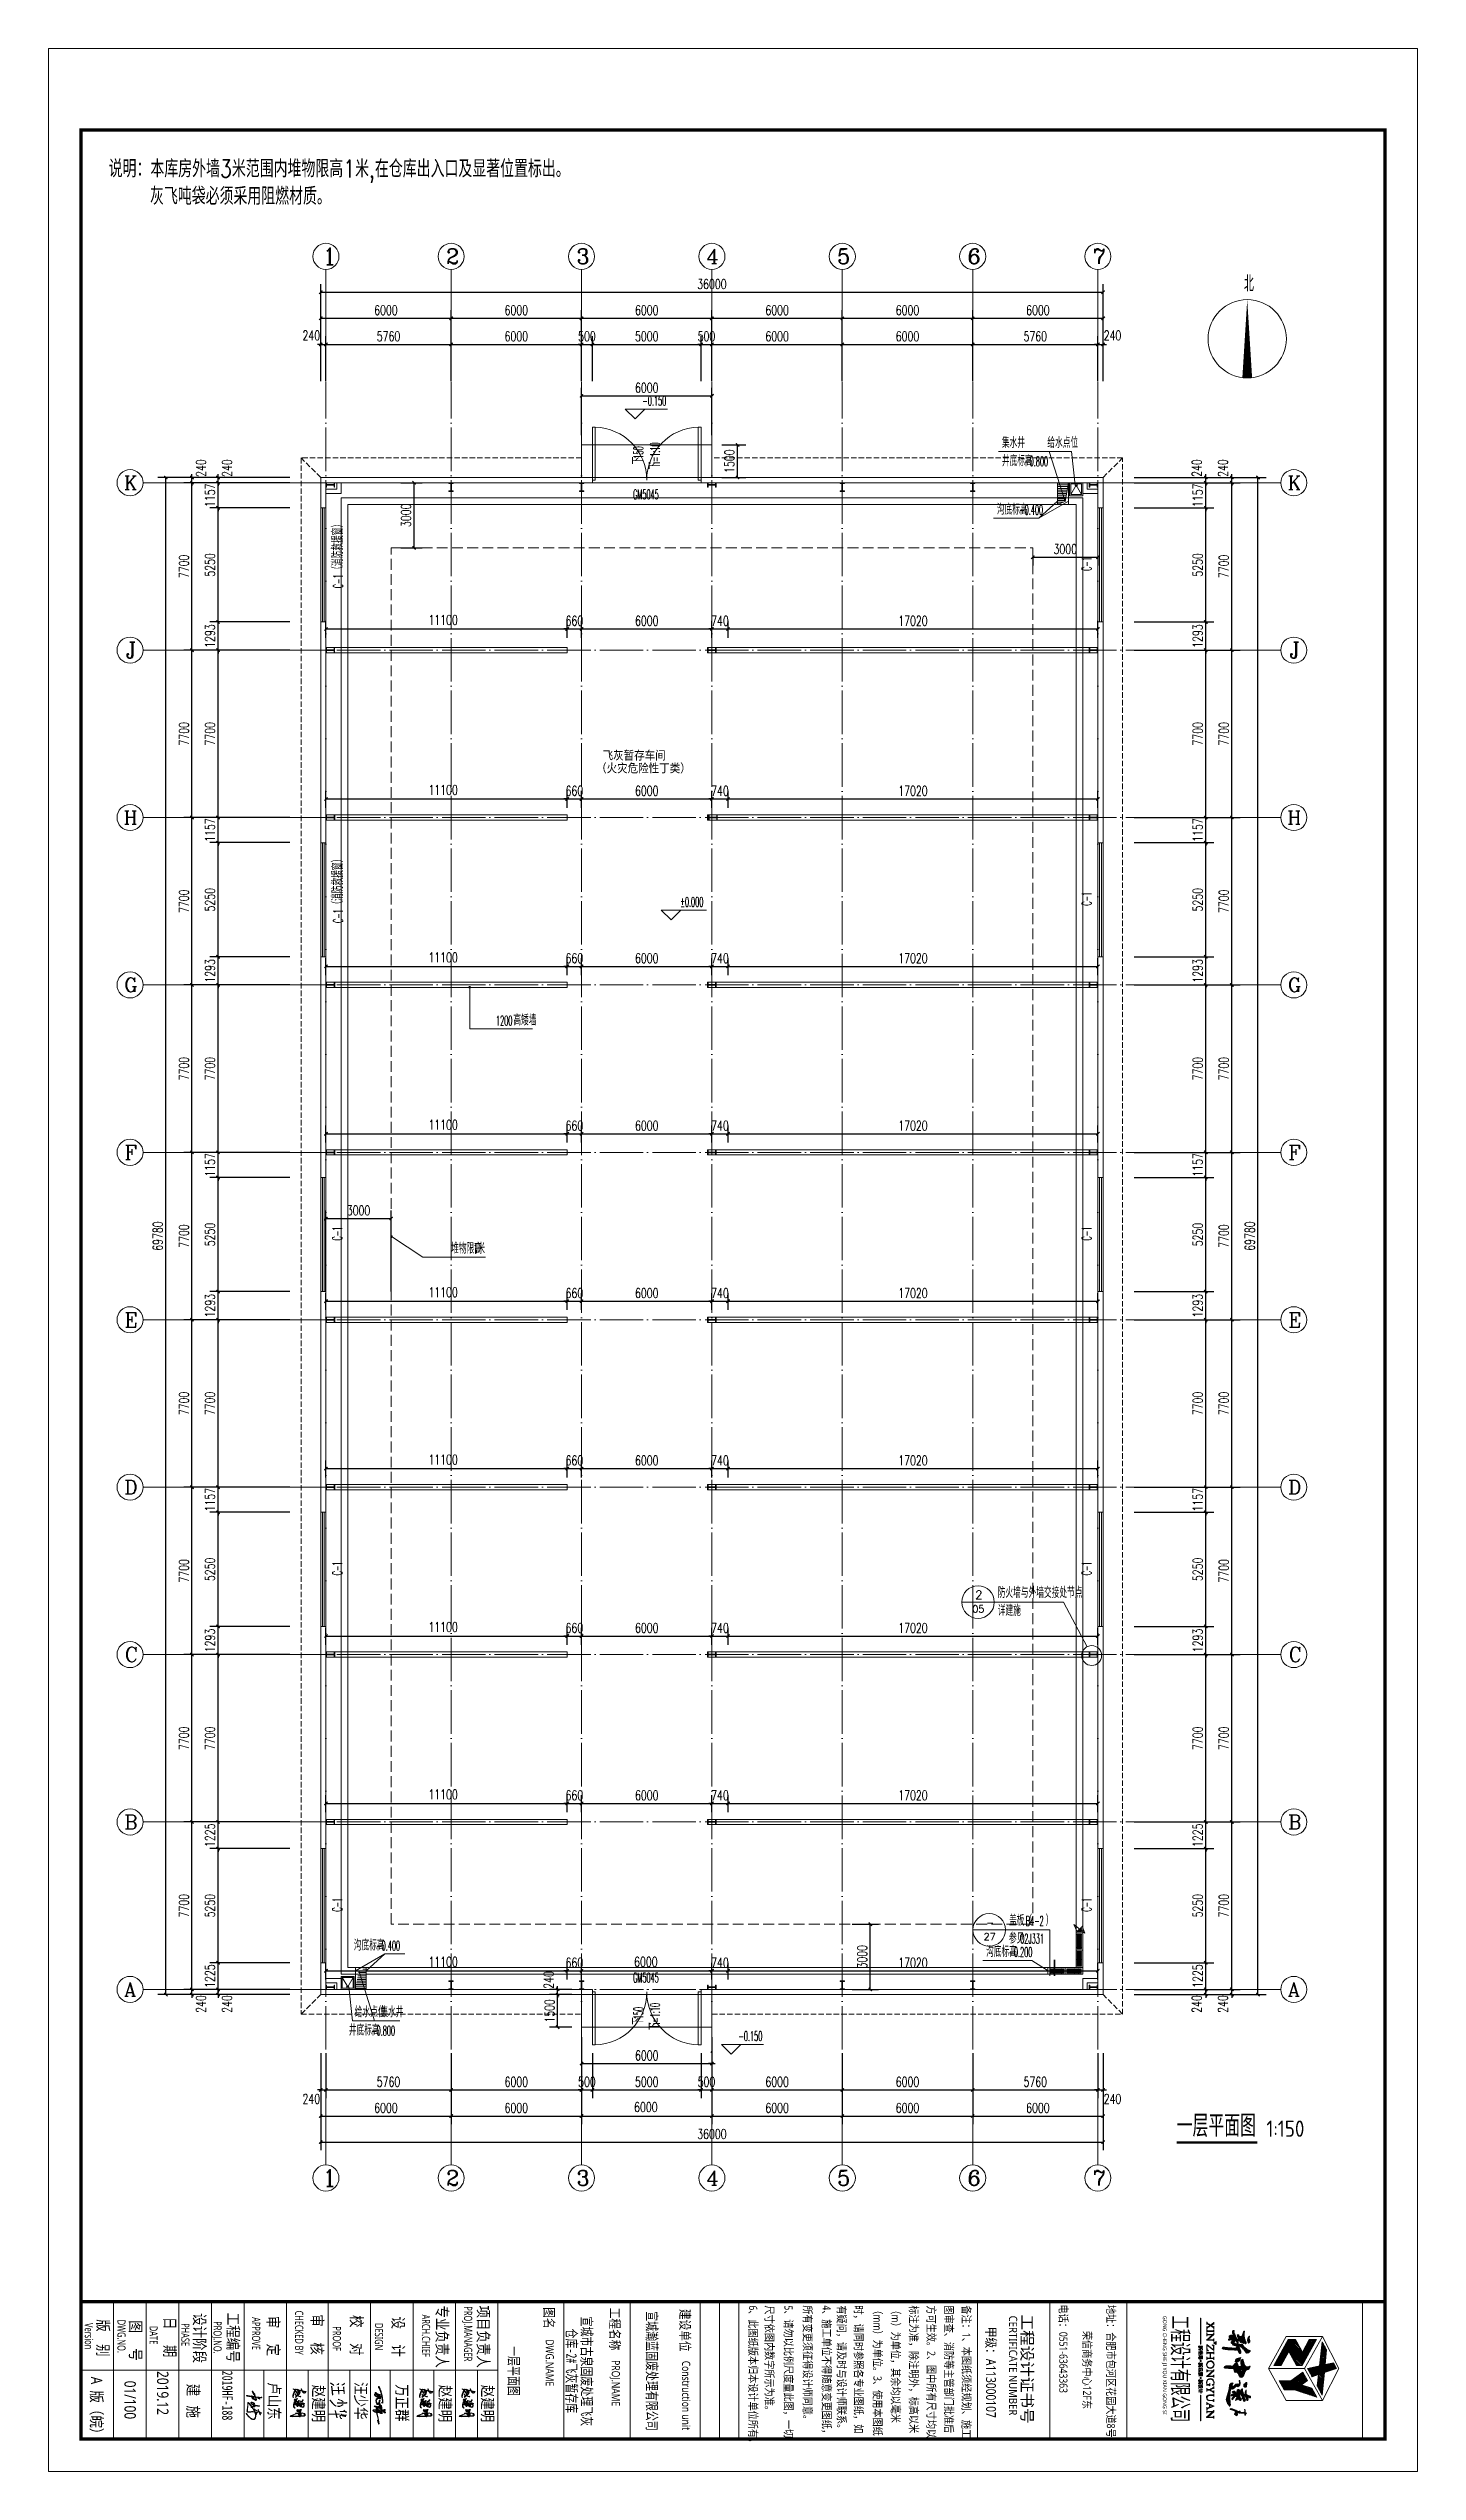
# Model space of a CAD drawing. Header units: inches. Extents: x -3733042 to -3450527, y 579159 to 997713.
# Drawn here: x -3561977 to -3498977, y 767463 to 878913 of the extents above; entities that cross this region are included whole.
import ezdxf
from ezdxf.enums import TextEntityAlignment as Align

# ---------------------------------------------------------------- set-up
doc = ezdxf.new("R2010")
doc.units = ezdxf.units.IN
doc.header["$LTSCALE"] = 1000
doc.header["$MEASUREMENT"] = 0
for name, pattern in [('DASH', [0.35, 0.25, -0.1]), ('DOTE', [2.42, 2, -0.2, 0.02, -0.2]), ('LENGSHUI', [22, 20, -1, 0, -1])]:
    doc.linetypes.add(name, pattern=pattern)
doc.layers.get('0').update_dxf_attribs({"lineweight": 18})
for name, color, linetype, lineweight in [('0-TK', 4, 'Continuous', 18), ('00签名', 7, 'LENGSHUI', 18), ('AXIS', 30, 'Continuous', 18), ('AXIS_TEXT', 7, 'Continuous', 18), ('COLUMN', 34, 'Continuous', 18), ('DIM_ELEV', 3, 'Continuous', 18), ('DIM_IDEN', 3, 'Continuous', 18), ('DIM_LEAD', 3, 'Continuous', 18), ('DIM_SYMB', 3, 'Continuous', 18), ('DOTE', 14, 'DOTE', 18), ('GROUND', 5, 'DASH', 18), ('PUB_DIM', 3, 'Continuous', 18), ('PUB_TEXT', 7, 'Continuous', 18), ('PUB_TITLE', 153, 'Continuous', 18), ('SURFACE', 255, 'Continuous', 18), ('WALL', 6, 'Continuous', 18), ('WINDOW', 4, 'Continuous', 18), ('WINDOW_TEXT', 7, 'Continuous', 18), ('图层 1', 7, 'Continuous', 18), ('图签文字', 4, 'Continuous', 18), ('地漏雨水管', 41, 'Continuous', 18), ('填充', 8, 'Continuous', 18), ('洁具', 115, 'Continuous', 18)]:
    doc.layers.add(name, color=color, linetype=linetype, lineweight=lineweight)
doc.styles.add('-黑体', font='', dxfattribs={"width": 0.7})
doc.styles.add('_HZTXT', font='simplex.shx', dxfattribs={"width": 0.8, "bigfont": 'hztxt.shx'})
doc.styles.add('_TCH_AXIS', font='complex.shx', dxfattribs={"bigfont": 'gbcbig.shx'})
doc.styles.add('_TCH_DIM', font='simplex.shx', dxfattribs={"width": 0.7, "bigfont": 'gbcbig.shx'})
doc.styles.add('_TCH_DIM_T3', font='simplex.shx', dxfattribs={"width": 0.705882, "bigfont": 'gbcbig.shx'})
doc.styles.add('_TCH_LABEL', font='complex.shx', dxfattribs={"bigfont": 'gbcbig.shx'})
doc.styles.add('_TCH_WINDOW', font='simplex.shx', dxfattribs={"width": 0.7, "bigfont": 'gbcbig.shx'})
doc.styles.add('COMPLEX', font='complex.shx')
doc.styles.add('HT', font='', dxfattribs={"width": 0.9})
doc.styles.get("Standard").update_dxf_attribs({"font": 'gbenor.shx', "bigfont": 'gbcbig.shx'})
doc.styles.add('建筑图签-黑', font='', dxfattribs={"width": 0.7})
doc.styles.get('-黑体').set_extended_font_data('微软雅黑')
doc.styles.get('HT').set_extended_font_data('黑体')
doc.styles.get('建筑图签-黑').set_extended_font_data('黑体')
doc.dimstyles.new('_TCH_ARCH&&150', dxfattribs={"dimtxt": 446.25, "dimasz": 150, "dimexe": 375, "dimexo": 450, "dimgap": 150, "dimtad": 1, "dimdec": 0, "dimzin": 0, "dimdsep": 46, "dimtxsty": '_TCH_DIM_T3', "dimblk": 'ARCHTICK', "dimcen": 0.09, "dimdle": 300, "dimclrt": 7, "dimazin": 2, "dimtfac": 1, "dimtdec": 0, "dimtix": 1, "dimtmove": 2, "dimatfit": 3, "dimfxl": 1, "dimtolj": 1, "dimarcsym": 0})

msp = doc.modelspace()

# ---------------------------------------------------------------- texts
at = {"style": '-黑体'}
for s, height, width, p in [('设计阶段', 525, 0.8, (-3555020, 774743.3)), ('工程编号', 525, 0.8, (-3553478.9, 774765.9)), ('ARCH.CHIEF', 375, 0.7, (-3544601.4, 774683.4)), ('专业负责人', 525, 0.8, (-3543859.3, 775096.8)), ('PROJ.MANAGER', 375, 0.7, (-3542662.9, 775060.8)), ('项目负责人', 525, 0.8, (-3541962.6, 775096.8)), ('图名', 450, 0.8, (-3538938.6, 775019.4)), ('工程名称', 450, 0.8, (-3535912.3, 774998.1)), ('建设单位', 450, 0.8, (-3532682.5, 774942.4)), ('6、此图纸版本归本设计单位所有。', 375, 0.8, (-3529554.3, 775103.6)), ('尺寸依图内数字所示为准。', 375, 0.8, (-3528799.8, 775103.6)), ('5、请勿以比例尺度量此图，一切', 375, 0.8, (-3527922.6, 775103.6)), ('所有变更须征得设计师同意。', 375, 0.8, (-3527045.4, 775103.6)), ('4、施工单位不得随意变更图纸，', 375, 0.8, (-3526168.3, 775103.6)), ('有疑问，请及时与设计师联系。', 375, 0.8, (-3525480.1, 775103.6)), ('时，请同时参照各专业图纸，如', 375, 0.8, (-3524697.6, 775103.6)), ('（mm）为单位。3、使用本图纸', 375, 0.8, (-3523824.2, 775103.6)), ('（m）为单位，其余均以毫米', 375, 0.8, (-3522992.4, 775103.6)), ('标注为准，除注明外，标高以米', 375, 0.8, (-3522160.7, 775103.6)), ('方可生效。2、图中所有尺寸均以', 375, 0.8, (-3521352.7, 775103.6)), ('图审查、消防等主管部门批准后', 375, 0.8, (-3520544.6, 775103.6)), ('备注：1、本图纸须经规划、施工', 375, 0.8, (-3519736.6, 775103.6)), ('Version', 375, 0.7, (-3560116, 774295.8)), ('DWG.NO.', 375, 0.7, (-3558615.9, 774444.5)), ('DATE', 375, 0.7, (-3557135.6, 774164.1)), ('PHASE', 375, 0.7, (-3555676.2, 774284.8)), ('PROJ.NO.', 375, 0.7, (-3554193.3, 774374.6)), ('PROOF', 375, 0.7, (-3548703.7, 774140.3)), ('DESIGN', 375, 0.7, (-3546767.2, 774292)), ('DWG.NAME', 375, 0.8, (-3538909, 773541.8)), ('PROJ.NAME', 375, 0.8, (-3535870.3, 772582.7)), ('卢山东', 525, 0.8, (-3551585.3, 771568)), ('赵建明', 525, 0.8, (-3549543.9, 771446.8)), ('汪少华', 525, 0.8, (-3547602.7, 771574.4)), ('万正群', 525, 0.8, (-3545705.3, 771479.1)), ('赵建明', 525, 0.8, (-3543717.7, 771446.8)), ('赵建明', 525, 0.8, (-3541767.7, 771446.8))]:
    msp.add_text(s, height=height, rotation=270, dxfattribs=dict(at, width=width)).set_placement(p, align=Align.MIDDLE_LEFT)
msp.add_text('工程设计证书号', height=525, rotation=270, dxfattribs=at).set_placement((-3517204.6, 774681.9))
for s, height, width, p in [('电话：0551-63643363', 375, 0.8, (-3515462.8, 775146.1)), ('地址：合肥市包河区花园大道8号', 375, 0.8, (-3513272.4, 775126.4)), ('工程设计有限公司', 750, 0.6, (-3510260.9, 774638.8)), ('APPROVE', 375, 0.7, (-3552605.7, 774563.9)), ('甲级：A113000107', 450, 0.8, (-3518829.9, 774119.6)), ('荣信商务中心12F东', 375, 0.8, (-3514369.5, 773927.5)), ('01/100', 525, 0.8, (-3558479.7, 771639.9))]:
    msp.add_text(s, height=height, rotation=270, dxfattribs=dict(at, width=width)).set_placement(p)
at = {"color": 1, "style": '-黑体', "width": 0.8}
msp.add_text('2019.12', height=525, rotation=270, dxfattribs=at).set_placement((-3556979.7, 772084.8))
at = {"rotation": 270, "style": '-黑体'}
for s, insert, char_height, width, attachment_point in [('{\\W0.8;审     定}', (-3551951.4, 774625.5), 525, 2840.366, 7), ('CHECKED BY', (-3550440.7, 774864.9), 375, 3164.086, 4), ('{\\W0.8;审     核}', (-3549643.1, 774691), 525, 2848.416, 4), ('{\\W0.8;校     对}', (-3547830.4, 774658.2), 525, 2876.32, 4), ('{\\W0.9;CERTIFICATE NUMBER}', (-3517781.3, 774633.3), 375, 7140.971, 7), ('{\\W1; GONG CHENG SHE JI YOU XIAN GONG SI }', (-3510745.4, 774681.8), 180, 7219.855, 7), ('{\\W0.8;版    别}', (-3559492.8, 773607.4), 525, 2580.102, 5), ('{\\W0.8;图     号}', (-3557988.6, 773484.2), 525, 2828.024, 5), ('{\\W0.8;日     期}', (-3556416, 774570.1), 525, 2715.869, 4), ('{\\W0.8;设     计}', (-3545915.5, 774590.5), 525, 2865.051, 4), ('{\\W0.8;Construction unit  }', (-3532634.8, 772555.9), 375, 4915.503, 4), ('{\\W0.8;A  版（皖）}', (-3560093, 771826.2), 525, 3857.274, 7), ('{\\W0.8;建   施}', (-3555637.3, 771500), 525, 2381.014, 7)]:
    msp.add_mtext(s, dxfattribs=dict(at, insert=insert, char_height=char_height, width=width, attachment_point=attachment_point))
at = {"layer": 'PUB_TEXT'}
for s, height, style, width, p in [('说明：本库房外墙3米范围内堆物限高1米,在仓库出入口及显著位置标出。', 800, '_HZTXT', 0.8, (-3559203.9, 872982.4)), ('灰飞吨袋必须采用阻燃材质。', 800, '_HZTXT', 0.8, (-3557303.6, 871720.3)), ('北', 723.4, '_TCH_DIM', 0.7, (-3506965.7, 867734.3)), ('-0.150', 446.25, '_TCH_DIM', 0.494118, (-3534643.6, 862483.1)), ('集水井', 506.38, '_TCH_DIM', 0.7, (-3518103.9, 860537.5)), ('给水点位', 506.38, '_TCH_DIM', 0.7, (-3516012.3, 860537.5)), ('井底标高', 506.38, '_TCH_DIM', 0.7, (-3518103.9, 859697.5)), ('-0.800', 446.25, '_TCH_DIM', 0.494118, (-3517071.8, 859697.5)), ('沟底标高', 506.38, '_TCH_DIM', 0.7, (-3518335.6, 857467.6)), ('-0.400', 446.25, '_TCH_DIM', 0.494118, (-3517303.5, 857467.6)), ('飞灰暂存车间', 394.3, 'HT', 0.9, (-3536477.6, 846202.1)), ('（火灾危险性丁类）', 394.3, 'HT', 0.9, (-3536777.3, 845613)), ('%%P0.000', 446.25, '_TCH_DIM', 0.494118, (-3532899.5, 839435.6)), ('1200', 446.25, '_TCH_DIM', 0.494118, (-3541384.1, 833974.7)), ('高矮墙', 506.38, '_TCH_DIM', 0.7, (-3540586.1, 833974.7)), ('堆物限高', 506.38, '_TCH_DIM', 0.7, (-3543445.2, 823474.7)), ('1', 446.2, '_TCH_DIM', 0.494118, (-3542413.1, 823474.7)), ('米', 506.4, '_TCH_DIM', 0.7, (-3542245.1, 823474.7)), ('防火墙与外墙交接处节点', 506.383, '_TCH_DIM', 0.7, (-3518294.6, 807643.8)), ('详建施', 506.38, '_TCH_DIM', 0.7, (-3518294.6, 806820.6)), ('-', 391.5, '_TCH_LABEL', 0.777778, (-3518814.8, 792515.5)), ('盖板（', 506.38, '_TCH_DIM', 0.7, (-3517776.8, 792567.7)), ('B4-2', 446.25, '_TCH_DIM', 0.494118, (-3517002.7, 792567.7)), ('）', 506.4, '_TCH_DIM', 0.7, (-3516089.2, 792567.7)), ('沟底标高', 506.38, '_TCH_DIM', 0.7, (-3547924.3, 791425.5)), ('-0.400', 446.25, '_TCH_DIM', 0.494118, (-3546892.1, 791425.5)), ('沟底标高', 506.38, '_TCH_DIM', 0.7, (-3518829.5, 791131.6)), ('参见', 506.38, '_TCH_DIM', 0.7, (-3517776.8, 791744.4)), ('-0.200', 446.25, '_TCH_DIM', 0.494118, (-3517797.4, 791131.6)), ('02J331', 446.25, '_TCH_DIM', 0.494118, (-3517260.7, 791744.4)), ('井底标高', 506.38, '_TCH_DIM', 0.7, (-3548155.9, 787515.6)), ('给水点位', 506.38, '_TCH_DIM', 0.7, (-3547881.3, 788355.6)), ('-0.800', 446.25, '_TCH_DIM', 0.494118, (-3547123.8, 787515.6)), ('集水井', 506.38, '_TCH_DIM', 0.7, (-3546703.8, 788355.6)), ('-0.150', 446.25, '_TCH_DIM', 0.494118, (-3530224, 787266.6))]:
    msp.add_text(s, height=height, dxfattribs=dict(at, style=style, width=width)).set_placement(p)
at = {"layer": 'PUB_TEXT', "style": '_TCH_DIM'}
for s, height, width, p in [('150', 446.25, 0.494118, (-3534604.5, 860045.9)), ('i=1:10', 446.25, 0.494118, (-3533842.7, 859809.6)), ('下', 506.4, 0.7, (-3534604.5, 859787.8)), ('下', 506.4, 0.7, (-3533842.7, 859551.6)), ('下', 506.4, 0.7, (-3534604.5, 788007.8)), ('150', 446.25, 0.494118, (-3534604.5, 788265.9)), ('下', 506.4, 0.7, (-3533842.7, 787771.6)), ('i=1:10', 446.25, 0.494118, (-3533842.7, 788029.6))]:
    msp.add_text(s, height=height, rotation=90, dxfattribs=dict(at, width=width)).set_placement(p)
at = {"layer": 'PUB_TEXT', "style": '_TCH_LABEL'}
for s, height, p in [('05', 329.48, (-3519468.8, 806974.7)), ('2', 391.5, (-3519332.6, 807591.6)), ('27', 329.48, (-3518951, 791898.6))]:
    msp.add_text(s, height=height, dxfattribs=at).set_placement(p)
at = {"layer": 'PUB_TEXT'}
for s, height, p in [('一层平面图', 1012.77, (-3510059.8, 782857.8)), ('1:150', 750, (-3505933.5, 782857.8))]:
    msp.add_text(s, height=height, dxfattribs=at).set_placement(p)
at = {"layer": 'WINDOW_TEXT', "style": '_TCH_WINDOW'}
for s, height, width, p in [('（消防救援窗）', 506.38, 0.7, (-3548423, 854748.7)), ('C-1', 446.25, 0.494118, (-3548423, 854087.2)), ('（消防救援窗）', 506.38, 0.7, (-3548423, 839348.7)), ('C-1', 446.25, 0.494118, (-3548423, 838687.2))]:
    msp.add_text(s, height=height, rotation=90, dxfattribs=dict(at, width=width)).set_placement(p)
at = {"layer": '图签文字', "color": 1, "style": '建筑图签-黑', "width": 0.7}
for s, p in [('宣城瀚蓝固废处理有限公司', (-3534447.1, 772085.9)), ('宣城市古泉固废处理飞灰', (-3537446.4, 772067))]:
    msp.add_text(s, height=480, rotation=270, dxfattribs=at).set_placement(p, align=Align.CENTER)
at = {"layer": '图签文字', "color": 4, "style": '建筑图签-黑', "width": 0.7}
msp.add_text('一层平面图', height=480, rotation=270, dxfattribs=at).set_placement((-3540803.7, 772085.9), align=Align.CENTER)
at = {"layer": '图签文字', "color": 1, "style": '建筑图签-黑', "width": 0.7}
msp.add_text('2019HF-188', height=480, rotation=270, dxfattribs=at).set_placement((-3553979.7, 772101.9))
at = {"layer": '图签文字', "color": 1, "insert": (-3538199.4, 772092.3), "char_height": 480, "width": 6132.944, "attachment_point": 8, "rotation": 270, "style": '建筑图签-黑'}
msp.add_mtext('仓库-2#飞灰暂存库   ', dxfattribs=at)

# ---------------------------------------------------------------- blocks, each defined once
blk = doc.blocks.new('A$C7B7769C5')
at = {"layer": '洁具'}
for points in [[(0, 0), (600, 0), (600, 600), (0, 600)], [(50, 50), (550, 50), (550, 550), (50, 550)]]:
    blk.add_lwpolyline(points, close=True, dxfattribs=at)
blk.add_lwpolyline([(50, 550), (300, 117), (550, 550)], dxfattribs=at)
blk.add_circle((297, 117), 50, dxfattribs=at)
blk = doc.blocks.new('A$C41BB26E9')
for p, q in [((0, 95), (95, 235)), ((0, 89), (78, 211)), ((3, 91), (81, 213)), ((5, 95), (83, 216)), ((8, 656), (61, 616)), ((12, 658), (64, 618)), ((14, 661), (66, 622)), ((18, 431), (54, 402)), ((21, 433), (57, 404)), ((23, 437), (59, 407)), ((54, 402), (69, 350)), ((57, 404), (72, 352)), ((58, 180), (74, 205)), ((59, 407), (74, 355)), ((61, 616), (65, 591)), ((62, 182), (77, 207)), ((64, 618), (68, 593)), ((64, 186), (79, 210)), ((65, 591), (76, 558)), ((66, 622), (70, 596)), ((68, 593), (79, 560)), ((70, 596), (81, 564)), ((123, 142), (475, 189)), ((126, 143), (479, 190)), ((131, 134), (483, 181)), ((134, 135), (486, 182)), ((150, 410), (448, 432)), ((153, 411), (451, 433)), ((156, 405), (454, 427)), ((158, 630), (432, 651)), ((159, 406), (457, 428)), ((162, 632), (436, 652)), ((166, 623), (440, 643)), ((169, 624), (443, 644)), ((301, 641), (293, 177)), ((304, 642), (296, 178)), ((309, 633), (301, 169)), ((312, 635), (304, 171)), ((702, 532), (653, 398)), ((707, 537), (658, 403)), ((713, 542), (665, 408)), ((828, 187), (687, 68)), ((833, 192), (692, 73)), ((839, 197), (699, 78)), ((748, 590), (702, 532)), ((753, 595), (707, 537)), ((760, 600), (713, 542)), ((783, 753), (803, 727)), ((787, 758), (808, 733)), ((794, 763), (814, 738)), ((803, 727), (803, 362)), ((808, 733), (808, 367)), ((814, 738), (814, 372)), ((896, 257), (828, 187)), ((901, 262), (833, 192)), ((907, 267), (839, 197)), ((870, 591), (935, 466)), ((874, 596), (940, 471)), ((881, 601), (947, 476)), ((926, 312), (896, 257)), ((931, 317), (901, 262)), ((938, 323), (907, 267)), ((935, 466), (935, 377)), ((940, 471), (940, 382)), ((947, 476), (947, 387)), ((1145, 670), (1101, 635)), ((1149, 675), (1105, 640)), ((1106, 284), (1400, 355)), ((1111, 289), (1405, 360)), ((1156, 680), (1112, 645)), ((1118, 294), (1411, 365)), ((1167, 703), (1145, 670)), ((1145, 670), (1145, 472)), ((1172, 708), (1149, 675)), ((1150, 675), (1150, 477)), ((1179, 713), (1156, 680)), ((1156, 680), (1156, 482)), ((1167, 743), (1167, 703)), ((1172, 748), (1172, 708)), ((1179, 753), (1179, 713)), ((1274, 544), (1250, 531)), ((1252, 453), (1252, 0)), ((1279, 549), (1255, 536)), ((1256, 458), (1257, 5)), ((1285, 554), (1262, 541)), ((1263, 463), (1264, 10)), ((1317, 580), (1274, 544)), ((1322, 585), (1279, 549)), ((1291, 621), (1285, 563)), ((1329, 591), (1285, 554)), ((1285, 563), (1302, 492)), ((1290, 732), (1292, 663)), ((1296, 626), (1290, 568)), ((1290, 568), (1307, 498)), ((1292, 663), (1291, 621)), ((1295, 737), (1296, 668)), ((1296, 668), (1296, 626)), ((1302, 631), (1296, 574)), ((1296, 574), (1313, 503)), ((1302, 743), (1303, 673)), ((1303, 673), (1302, 631)), ((1302, 492), (1343, 473)), ((1307, 498), (1347, 478)), ((1313, 503), (1354, 483)), ((1331, 615), (1317, 580)), ((1335, 620), (1322, 585)), ((1342, 625), (1329, 591)), ((1343, 670), (1331, 615)), ((1348, 675), (1335, 620)), ((1355, 680), (1342, 625)), ((1345, 710), (1343, 670)), ((1343, 473), (1422, 505)), ((1347, 478), (1426, 510)), ((1350, 715), (1348, 675)), ((1354, 483), (1433, 515)), ((1357, 720), (1355, 680)), ((1422, 505), (1427, 546)), ((1426, 510), (1431, 551)), ((1433, 515), (1438, 556))]:
    blk.add_line(p, q)
blk = doc.blocks.new('WZQ')
h = blk.add_hatch(color=256)
h.paths.add_polyline_path([(11296, 18321), (11272, 18339), (11273, 18447), (11289, 18516), (11289, 18568), (11289, 18629), (11283, 18671), (11257, 18685), (11245, 18715), (11245, 18745), (11261, 18767), (11293, 18771), (11349, 18773), (11435, 18791), (11561, 18811), (11689, 18819), (11822, 18829), (11930, 18849), (11992, 18879), (12014, 18944), (12003, 18996), (11994, 19030), (11983, 19051), (11962, 19062), (11912, 19056), (11892, 19049), (11839, 19041), (11790, 19023), (11759, 19017), (11723, 19015), (11670, 19005), (11608, 18994), (11569, 18986), (11530, 18975), (11443, 18958), (11427, 18954), (11386, 18954), (11295, 18936), (11271, 18932), (11185, 18915), (11086, 18898), (11047, 18882), (10977, 18871), (10907, 18860), (10823, 18851), (10717, 18827), (10661, 18801), (10599, 18795), (10557, 18778), (10531, 18769), (10455, 18748), (10386, 18735), (10352, 18727), (10220, 18723), (10188, 18691), (10156, 18687), (9976, 18643), (9864, 18619), (9744, 18595), (9543, 18527), (9327, 18471), (9251, 18447), (9179, 18423), (9047, 18387), (8903, 18335), (8771, 18279), (8682, 18243), (8370, 18105), (8273, 18069), (8111, 18040), (7978, 17955), (7864, 17931), (7723, 17875), (7642, 17846), (7553, 17814), (7488, 17778), (7415, 17729), (7371, 17693), (7294, 17664), (7270, 17604), (7261, 17577), (7268, 17542), (7284, 17516), (7295, 17492), (7317, 17467), (7344, 17448), (7412, 17404), (7468, 17395), (7523, 17404), (7639, 17467), (7711, 17515), (7749, 17540), (7826, 17577), (7867, 17620), (7928, 17657), (8002, 17721), (8056, 17762), (8120, 17791), (8204, 17834), (8280, 17872), (8357, 17917), (8417, 17939), (8546, 17985), (8611, 18021), (8657, 18044), (8765, 18093), (8838, 18128), (8916, 18142), (8992, 18171), (9068, 18202), (9170, 18233), (9246, 18258), (9412, 18333), (9471, 18351), (9562, 18372), (9615, 18385), (9669, 18400), (9745, 18435), (9826, 18448), (9865, 18458), (10017, 18479), (10065, 18496), (10130, 18494), (10162, 18519), (10205, 18535), (10244, 18535), (10340, 18562), (10358, 18568), (10396, 18495), (10411, 18465), (10442, 18423), (10466, 18393), (10478, 18371), (10502, 18345), (10536, 18325), (10589, 18304), (10605, 18299), (10649, 18293), (10668, 18293), (10651, 18221), (10645, 18183), (10633, 18146), (10626, 18118), (10614, 18091), (10602, 18059), (10580, 18011), (10567, 17978), (10536, 17911), (10520, 17864), (10465, 17722), (10431, 17648), (10412, 17581), (10393, 17533), (10372, 17496), (10348, 17421), (10345, 17344), (10340, 17312), (10308, 17253), (10284, 17179), (10249, 17128), (10200, 17049), (10167, 16978), (10134, 16936), (10110, 16894), (10077, 16833), (10049, 16786), (9941, 16654), (9842, 16560), (9753, 16419), (9701, 16330), (9654, 16269), (9645, 16208), (9631, 16147), (9734, 16053), (9800, 16010), (9838, 16034), (9870, 16085), (9936, 16123), (10016, 16203), (10059, 16236), (10124, 16259), (10162, 16259), (10186, 16175), (10214, 16081), (10251, 15996), (10280, 15944), (10331, 15869), (10360, 15836), (10435, 15836), (10468, 15818), (10538, 15808), (10703, 15850), (10778, 15897), (10844, 15959), (10938, 16085), (11065, 16189), (11098, 16236), (11145, 16306), (11173, 16363), (11249, 16476), (11291, 16518), (11385, 16659), (11498, 16837), (11559, 16974), (11620, 17195), (11649, 17275), (11672, 17472), (11672, 17557), (11658, 17674), (11634, 17773), (11611, 17886), (11987, 18332), (11987, 18389), (11926, 18389), (11893, 18337), (11762, 18201), (11710, 18130), (11639, 18069), (11573, 18013), (11545, 18039), (11507, 18108), (11485, 18141), (11430, 18202), (11388, 18251), (11355, 18271), (11309, 18304)], flags=0)
h.paths.add_polyline_path([(10874, 18586), (10854, 18607), (10839, 18647), (10829, 18673), (10863, 18686), (10905, 18691), (10937, 18667), (10935, 18637), (10927, 18614), (10918, 18593)], flags=0)
h.paths.add_polyline_path([(11115, 18044), (11200, 18096), (11284, 18103), (11327, 18035), (11379, 17934), (11401, 17891), (11405, 17862), (11395, 17810), (11320, 17712), (11255, 17657), (11203, 17576), (11037, 17419), (10998, 17354), (10861, 17211), (10724, 17078), (10665, 17003), (10643, 16974), (10509, 16843), (10444, 16762), (10366, 16687), (10340, 16677), (10324, 16688), (10327, 16707), (10330, 16785), (10362, 16866), (10388, 16928), (10408, 16990), (10454, 17071), (10483, 17153), (10584, 17306), (10626, 17403), (10708, 17472), (10760, 17559), (10812, 17647), (10844, 17664), (10962, 17804), (11063, 17976)], flags=0)
h.paths.add_polyline_path([(11421, 17667), (11439, 17667), (11472, 17601), (11498, 17479), (11491, 17331), (11428, 17110), (11391, 16984), (11299, 16793), (11195, 16623), (11129, 16527), (11051, 16390), (10955, 16317), (10867, 16210), (10701, 16110), (10597, 16040), (10497, 16010), (10427, 16051), (10412, 16103), (10398, 16158), (10350, 16235), (10335, 16306), (10298, 16365), (10346, 16424), (10409, 16516), (10520, 16630), (10612, 16730), (10719, 16852), (10833, 16988), (10926, 17091), (10992, 17147), (11018, 17206), (11133, 17287), (11166, 17372), (11225, 17431), (11273, 17505), (11358, 17586)], flags=0)
h.paths.add_polyline_path([(12180, 17834), (12190, 17952), (12226, 18065), (12244, 18165), (12216, 18281), (12211, 18280), (12111, 18244), (12053, 18136), (12028, 18032), (12028, 17895), (11995, 17812), (11985, 17647), (11954, 17431), (11954, 17318), (11976, 17205), (11995, 17028), (12026, 16806), (12149, 16684), (12235, 16589), (12321, 16525), (12475, 16453), (12602, 16425), (12752, 16412), (12919, 16407), (13006, 16389), (13214, 16425), (13350, 16453), (13454, 16471), (13668, 16525), (13781, 16552), (13926, 16593), (14116, 16693), (14311, 16756), (14425, 16824), (14534, 16915), (14511, 17005), (14398, 17123), (14275, 17232), (14148, 17354), (14080, 17418), (13989, 17486), (13921, 17544), (13813, 17608), (13754, 17608), (13835, 17708), (13985, 17775), (14062, 17839), (14184, 17875), (14348, 17943), (14547, 17952), (14656, 17961), (14724, 17961), (14701, 17902), (14656, 17866), (14606, 17825), (14574, 17771), (14497, 17708), (14484, 17640), (14547, 17581), (14620, 17544), (14683, 17626), (14815, 17717), (14846, 17780), (14887, 17875), (14892, 17961), (14774, 18088), (14715, 18165), (14629, 18188), (14420, 18129), (14252, 18061), (14180, 18043), (13953, 17957), (13872, 17911), (13613, 17852), (13522, 17816), (13445, 17830), (13323, 17862), (13182, 17948), (13124, 18047), (13001, 18097), (12910, 18097), (12897, 18043), (12897, 17948), (12938, 17839), (12974, 17744), (13078, 17703), (13151, 17703), (13223, 17717), (13287, 17712), (13386, 17698), (13495, 17712), (13577, 17708), (13645, 17703), (13677, 17658), (13699, 17558), (13790, 17490), (13876, 17372), (13953, 17268), (14026, 17223), (14107, 17155), (14180, 17110), (14230, 17064), (14284, 16983), (14293, 16915), (14275, 16874), (14062, 16833), (13931, 16801), (13858, 16801), (13677, 16752), (13318, 16652), (13133, 16598), (13051, 16575), (12960, 16543), (12833, 16530), (12752, 16521), (12670, 16589), (12579, 16675), (12471, 16724), (12366, 16811), (12316, 16865), (12212, 17010), (12194, 17046), (12108, 17200), (12094, 17313), (12112, 17467), (12112, 17649), (12144, 17735)], flags=0)
h.paths.add_polyline_path([(13906, 19102), (13861, 19120), (13760, 19117), (13689, 19138), (13596, 19167), (13519, 19164), (13457, 19161), (13252, 19173), (13165, 19164), (13028, 19141), (12945, 19141), (12853, 19129), (12722, 19126), (12594, 19126), (12529, 19114), (12484, 19099), (12428, 19093), (12359, 19093), (12312, 19079), (12273, 19062), (12290, 18957), (12317, 18896), (12417, 18896), (12484, 18940), (12528, 18962), (12583, 18974), (12667, 19001), (12750, 19001), (12844, 18968), (12966, 18974), (13127, 18974), (13282, 18974), (13476, 18968), (13598, 18968), (13642, 18907), (13670, 18785), (13675, 18691), (13675, 18658), (13682, 18631), (13735, 18667), (13771, 18714), (13795, 18799), (13850, 18852), (13870, 18906), (13882, 19001)], flags=0)
h.paths.add_polyline_path([(16098, 18038), (16129, 18100), (16150, 18163), (16197, 18303), (16266, 18420), (16256, 18554), (16209, 18671), (16092, 18741), (15931, 18781), (15780, 18771), (15606, 18741), (15495, 18714), (15408, 18694), (15328, 18678), (15247, 18651), (15013, 18580), (14949, 18510), (14852, 18426), (14758, 18346), (14721, 18314), (14717, 18259), (14747, 18229), (14824, 18211), (14884, 18250), (15017, 18293), (15112, 18357), (15202, 18391), (15322, 18469), (15579, 18550), (15656, 18571), (15836, 18576), (15939, 18576), (16051, 18597), (16137, 18567), (16137, 18430), (16094, 18323), (16051, 18156), (15991, 18070), (15939, 18061), (15927, 18134), (15961, 18199), (15978, 18233), (15918, 18314), (15832, 18361), (15742, 18396), (15661, 18374), (15562, 18306), (15519, 18233), (15463, 18113), (15429, 18040), (15377, 17907), (15309, 17779), (15253, 17581), (15232, 17414), (15296, 17213), (15360, 17149), (15450, 17157), (15455, 17114), (15371, 16861), (15356, 16740), (15288, 16589), (15273, 16498), (15227, 16362), (15167, 16203), (15159, 16143), (15106, 16022), (15076, 15871), (15121, 15788), (15250, 15735), (15295, 15818), (15348, 15946), (15371, 16067), (15424, 16234), (15484, 16385), (15560, 16521), (15613, 16627), (15651, 16717), (15711, 16808), (15764, 16838), (15832, 16672), (15870, 16566), (15923, 16453), (16044, 16438), (16089, 16559), (16173, 16732), (16195, 16838), (16271, 17080), (16347, 17080), (16347, 16967), (16339, 16740), (16339, 16619), (16347, 16460), (16452, 16460), (16543, 16483), (16558, 16717), (16558, 16853), (16566, 16929), (16634, 17057), (16672, 17216), (16672, 17299), (16672, 17495), (16725, 17601), (16747, 17745), (16760, 17911), (16769, 18101), (16769, 18261), (16799, 18368), (16803, 18475), (16803, 18572), (16833, 18669), (16818, 18752), (16828, 18927), (16927, 18921), (17067, 18761), (17147, 18621), (17214, 18535), (17257, 18437), (17300, 18370), (17317, 18350), (17317, 18321), (17291, 18255), (17187, 18107), (17111, 18028), (17039, 17854), (16936, 17648), (16881, 17489), (16802, 17216), (16737, 16974), (16706, 16876), (16718, 16832), (16701, 16760), (16690, 16659), (16667, 16570), (16651, 16448), (16645, 16342), (16634, 16237), (16612, 16053), (16606, 15870), (16595, 15736), (16595, 15597), (16601, 15541), (16651, 15469), (16701, 15380), (16745, 15313), (16807, 15219), (16896, 15191), (16985, 15202), (17035, 15241), (17118, 15297), (17180, 15375), (17230, 15491), (17252, 15536), (17308, 15675), (17391, 15792), (17486, 15931), (17519, 16048), (17553, 16181), (17592, 16337), (17619, 16437), (17669, 16509), (17855, 16627), (18010, 16697), (18220, 16760), (18297, 16802), (18444, 16795), (18514, 16837), (18851, 16914), (19140, 16985), (19438, 17056), (19679, 17098), (19955, 17176), (20330, 17247), (20486, 17282), (20706, 17324), (20769, 17324), (20986, 17388), (21315, 17424), (21457, 17459), (21612, 17459), (21789, 17473), (21747, 17402), (21669, 17360), (21485, 17289), (21173, 17183), (21032, 17126), (20805, 17048), (21676, 17218), (21867, 17303), (21952, 17303), (22186, 17367), (22271, 17388), (22370, 17459), (22328, 17565), (22165, 17629), (22087, 17650), (21740, 17551), (21534, 17551), (21363, 17550), (21173, 17508), (20982, 17473), (20840, 17452), (20784, 17445), (20479, 17381), (20238, 17324), (20175, 17324), (19912, 17268), (19792, 17225), (19452, 17169), (19240, 17133), (18978, 17048), (18687, 16999), (18397, 16942), (18198, 16879), (18021, 16829), (17745, 16758), (17667, 16737), (17681, 16886), (17674, 17112), (17674, 17232), (17688, 17480), (17660, 17615), (17653, 17692), (17788, 17870), (17839, 17984), (17902, 18086), (18004, 18228), (18101, 18330), (18152, 18523), (18141, 18652), (18119, 18725), (18079, 18849), (18021, 18944), (17966, 18984), (17915, 18969), (17875, 18951), (17845, 18915), (17718, 18813), (17659, 18736), (17641, 18670), (17520, 18583), (17477, 18513), (17447, 18495), (17414, 18601), (17371, 18674), (17334, 18725), (17298, 18783), (17265, 18842), (17199, 18926), (17141, 18999), (17075, 19053), (17031, 19086), (17130, 19148), (17170, 19199), (17305, 19265), (17407, 19331), (17487, 19407), (17502, 19473), (17737, 19711), (17801, 19871), (17824, 20009), (17812, 20089), (17697, 20181), (17606, 20181), (17525, 20135), (17405, 20072), (17227, 19974), (17066, 19820), (16992, 19745), (16894, 19699), (16825, 19671), (16814, 19825), (16843, 19951), (16871, 20049), (16751, 20146), (16636, 20123), (16579, 20095), (16550, 19986), (16550, 19871), (16556, 19768), (16596, 19665), (16665, 19407), (16705, 19350), (16688, 18776), (16665, 18450), (16613, 18175), (16642, 18008), (16585, 17888), (16585, 17716), (16585, 17493), (16573, 17349), (16533, 17212), (16504, 17143), (16424, 17235), (16378, 17275), (16258, 17315), (16158, 17276), (16110, 17171), (16053, 17114), (16012, 16928), (15988, 16863), (15923, 16936), (15826, 17017), (15745, 16985), (15680, 16928), (15591, 16863), (15542, 16782), (15607, 16985), (15680, 17179), (15729, 17333), (15769, 17406), (15899, 17617), (15972, 17787), (15967, 17855), (16051, 17954)], flags=0)
h.paths.add_polyline_path([(15710, 17994), (15702, 17894), (15679, 17829), (15663, 17749), (15644, 17676), (15629, 17611), (15602, 17546), (15587, 17499), (15560, 17415), (15475, 17388), (15464, 17434), (15445, 17519), (15445, 17580), (15456, 17626), (15475, 17733), (15491, 17795), (15514, 17860), (15529, 17937), (15548, 17987), (15568, 18036), (15594, 18075), (15629, 18125), (15690, 18155), (15721, 18182), (15721, 18148), (15710, 18063)], flags=0)
h.paths.add_polyline_path([(17009, 17527), (17044, 17615), (17092, 17738), (17229, 18006), (17295, 18137), (17387, 18190), (17422, 18089), (17457, 17997), (17484, 17918), (17501, 17821), (17519, 17729), (17479, 17650), (17378, 17505), (17308, 17400), (17233, 17290), (17136, 17224), (17088, 17123), (17031, 17035), (16996, 16965), (16908, 16846), (16851, 16675), (16899, 16539), (16996, 16451), (17119, 16399), (17211, 16412), (17303, 16442), (17404, 16478), (17494, 16473), (17491, 16427), (17484, 16360), (17456, 16242), (17438, 16161), (17388, 16065), (17301, 15891), (17240, 15786), (17163, 15620), (17108, 15565), (17019, 15493), (16958, 15421), (16903, 15371), (16842, 15421), (16786, 15493), (16759, 15587), (16698, 15681), (16703, 15759), (16723, 16043), (16741, 16166), (16736, 16254), (16789, 16640), (16785, 16754), (16824, 16873), (16824, 16952), (16868, 17119), (16921, 17277), (16961, 17417)], flags=0)
h.paths.add_polyline_path([(16830, 19236), (16863, 19328), (16930, 19391), (17023, 19466), (17086, 19521), (17119, 19567), (17182, 19655), (17283, 19802), (17388, 19852), (17489, 19928), (17556, 19966), (17590, 19987), (17657, 19987), (17657, 19911), (17623, 19840), (17585, 19806), (17510, 19747), (17426, 19672), (17376, 19584), (17338, 19521), (17266, 19441), (17220, 19391), (17166, 19340), (17082, 19299), (17019, 19265), (16947, 19244), (16897, 19215)], flags=0)
h.paths.add_polyline_path([(17237, 17145), (17369, 17220), (17418, 17259), (17497, 17250), (17541, 17237), (17541, 17154), (17558, 17070), (17558, 16987), (17558, 16899), (17558, 16816), (17545, 16767), (17527, 16710), (17484, 16666), (17369, 16640), (17207, 16640), (17088, 16640), (17057, 16684), (17084, 16816), (17119, 16877), (17163, 16965), (17198, 17066)], flags=0)
h.paths.add_polyline_path([(17523, 18232), (17512, 18320), (17559, 18429), (17606, 18501), (17663, 18548), (17751, 18626), (17818, 18693), (17865, 18714), (17937, 18631), (17937, 18522), (17922, 18470), (17911, 18403), (17880, 18310), (17844, 18242), (17808, 18170), (17787, 18097), (17751, 18040), (17673, 17937), (17621, 17905), (17582, 17970), (17595, 18071), (17548, 18180)], flags=0)
for p, q in [((11985, 17647), (11954, 17431)), ((11954, 17431), (11954, 17318)), ((11954, 17318), (11976, 17205)), ((11976, 17205), (11995, 17028)), ((11995, 17812), (11985, 17647)), ((12028, 17895), (11995, 17812)), ((11995, 17028), (12026, 16806)), ((12026, 16806), (12149, 16684)), ((12053, 18136), (12028, 18032)), ((12028, 18032), (12028, 17895)), ((12111, 18244), (12053, 18136)), ((12094, 17313), (12112, 17467)), ((12108, 17200), (12094, 17313)), ((12194, 17046), (12108, 17200)), ((12211, 18280), (12111, 18244)), ((12112, 17649), (12144, 17735)), ((12112, 17467), (12112, 17649)), ((12144, 17735), (12180, 17834)), ((12149, 16684), (12235, 16589)), ((12180, 17834), (12190, 17952)), ((12190, 17952), (12226, 18065)), ((12212, 17010), (12194, 17046)), ((12316, 16865), (12212, 17010)), ((12244, 18165), (12216, 18281)), ((12226, 18065), (12244, 18165)), ((12235, 16589), (12321, 16525)), ((12312, 19079), (12273, 19062)), ((12273, 19062), (12290, 18957)), ((12290, 18957), (12317, 18896)), ((12359, 19093), (12312, 19079)), ((12366, 16811), (12316, 16865)), ((12317, 18896), (12417, 18896)), ((12321, 16525), (12475, 16453)), ((12428, 19093), (12359, 19093)), ((12471, 16724), (12366, 16811)), ((12417, 18896), (12484, 18940)), ((12484, 19099), (12428, 19093)), ((12579, 16675), (12471, 16724)), ((12475, 16453), (12602, 16425)), ((12529, 19114), (12484, 19099)), ((12484, 18940), (12528, 18962)), ((12528, 18962), (12583, 18974)), ((12594, 19126), (12529, 19114)), ((12670, 16589), (12579, 16675)), ((12583, 18974), (12667, 19001)), ((12722, 19126), (12594, 19126)), ((12602, 16425), (12752, 16412)), ((12667, 19001), (12750, 19001)), ((12752, 16521), (12670, 16589)), ((12853, 19129), (12722, 19126)), ((12750, 19001), (12844, 18968)), ((12833, 16530), (12752, 16521)), ((12752, 16412), (12919, 16407)), ((12960, 16543), (12833, 16530)), ((12844, 18968), (12966, 18974)), ((12945, 19141), (12853, 19129)), ((12910, 18097), (12897, 18043)), ((12897, 18043), (12897, 17948)), ((12897, 17948), (12938, 17839)), ((13001, 18097), (12910, 18097)), ((12919, 16407), (13006, 16389)), ((12938, 17839), (12974, 17744)), ((13028, 19141), (12945, 19141)), ((13051, 16575), (12960, 16543)), ((12966, 18974), (13127, 18974)), ((12974, 17744), (13078, 17703)), ((13124, 18047), (13001, 18097)), ((13006, 16389), (13214, 16425)), ((13165, 19164), (13028, 19141)), ((13133, 16598), (13051, 16575)), ((13078, 17703), (13151, 17703)), ((13182, 17948), (13124, 18047)), ((13127, 18974), (13282, 18974)), ((13318, 16652), (13133, 16598)), ((13151, 17703), (13223, 17717)), ((13252, 19173), (13165, 19164)), ((13323, 17862), (13182, 17948)), ((13214, 16425), (13350, 16453)), ((13223, 17717), (13287, 17712)), ((13457, 19161), (13252, 19173)), ((13282, 18974), (13476, 18968)), ((13287, 17712), (13386, 17698)), ((13677, 16752), (13318, 16652)), ((13445, 17830), (13323, 17862)), ((13350, 16453), (13454, 16471)), ((13386, 17698), (13495, 17712)), ((13522, 17816), (13445, 17830)), ((13454, 16471), (13668, 16525)), ((13519, 19164), (13457, 19161)), ((13476, 18968), (13598, 18968)), ((13495, 17712), (13577, 17708)), ((13596, 19167), (13519, 19164)), ((13613, 17852), (13522, 17816)), ((13577, 17708), (13645, 17703)), ((13689, 19138), (13596, 19167)), ((13598, 18968), (13642, 18907)), ((13872, 17911), (13613, 17852)), ((13642, 18907), (13670, 18785)), ((13645, 17703), (13677, 17658)), ((13668, 16525), (13781, 16552)), ((13670, 18785), (13675, 18691)), ((13675, 18691), (13675, 18658)), ((13675, 18658), (13682, 18631)), ((13677, 17658), (13699, 17558)), ((13858, 16801), (13677, 16752)), ((13682, 18631), (13735, 18667)), ((13760, 19117), (13689, 19138)), ((13699, 17558), (13790, 17490)), ((13735, 18667), (13771, 18714)), ((13754, 17608), (13835, 17708)), ((13813, 17608), (13754, 17608)), ((13861, 19120), (13760, 19117)), ((13771, 18714), (13795, 18799)), ((13781, 16552), (13926, 16593)), ((13790, 17490), (13876, 17372)), ((13795, 18799), (13850, 18852)), ((13921, 17544), (13813, 17608)), ((13835, 17708), (13985, 17775)), ((13850, 18852), (13870, 18906)), ((13931, 16801), (13858, 16801)), ((13858, 16801), (13858, 16801)), ((13906, 19102), (13861, 19120)), ((13870, 18906), (13882, 19001)), ((13953, 17957), (13872, 17911)), ((13876, 17372), (13953, 17268)), ((13882, 19001), (13906, 19102)), ((13989, 17486), (13921, 17544)), ((13926, 16593), (14116, 16693)), ((14062, 16833), (13931, 16801)), ((14180, 18043), (13953, 17957)), ((13953, 17268), (14026, 17223)), ((13985, 17775), (14062, 17839)), ((14080, 17418), (13989, 17486)), ((14026, 17223), (14107, 17155)), ((14062, 17839), (14184, 17875)), ((14275, 16874), (14062, 16833)), ((14148, 17354), (14080, 17418)), ((14107, 17155), (14180, 17110)), ((14116, 16693), (14311, 16756)), ((14275, 17232), (14148, 17354)), ((14252, 18061), (14180, 18043)), ((14180, 17110), (14230, 17064)), ((14184, 17875), (14348, 17943)), ((14230, 17064), (14284, 16983)), ((14420, 18129), (14252, 18061)), ((14398, 17123), (14275, 17232)), ((14293, 16915), (14275, 16874)), ((14284, 16983), (14293, 16915)), ((14311, 16756), (14425, 16824)), ((14348, 17943), (14547, 17952)), ((14511, 17005), (14398, 17123)), ((14629, 18188), (14420, 18129)), ((14425, 16824), (14534, 16915)), ((14497, 17708), (14484, 17640)), ((14484, 17640), (14547, 17581)), ((14574, 17771), (14497, 17708)), ((14534, 16915), (14511, 17005)), ((14547, 17952), (14656, 17961)), ((14547, 17581), (14620, 17544)), ((14606, 17825), (14574, 17771)), ((14574, 17771), (14574, 17771)), ((14656, 17866), (14606, 17825)), ((14620, 17544), (14683, 17626)), ((14715, 18165), (14629, 18188)), ((14656, 17961), (14724, 17961)), ((14701, 17902), (14656, 17866)), ((14683, 17626), (14815, 17717)), ((14724, 17961), (14701, 17902)), ((14774, 18088), (14715, 18165)), ((14715, 18165), (14715, 18165)), ((14892, 17961), (14774, 18088)), ((14815, 17717), (14846, 17780)), ((14846, 17780), (14887, 17875)), ((14887, 17875), (14892, 17961))]:
    blk.add_line(p, q)
for points in [[(14721, 18314), (14717, 18259), (14747, 18229), (14824, 18211), (14884, 18250), (15017, 18293), (15112, 18357), (15202, 18391), (15322, 18469), (15579, 18550), (15656, 18571), (15836, 18576), (15939, 18576), (16051, 18597), (16137, 18567), (16137, 18430), (16094, 18323), (16051, 18156), (15991, 18070), (15939, 18061), (15927, 18134), (15961, 18199), (15978, 18233), (15918, 18314), (15832, 18361), (15742, 18396), (15661, 18374), (15562, 18306), (15519, 18233), (15463, 18113), (15429, 18040), (15377, 17907), (15309, 17779), (15253, 17581), (15232, 17414), (15296, 17213), (15360, 17149), (15450, 17157), (15455, 17114), (15371, 16861), (15356, 16740), (15288, 16589), (15273, 16498), (15227, 16362), (15167, 16203), (15159, 16143), (15106, 16022), (15076, 15871), (15121, 15788), (15250, 15735), (15295, 15818), (15348, 15946), (15371, 16067), (15424, 16234), (15484, 16385), (15560, 16521), (15613, 16627), (15651, 16717), (15711, 16808), (15764, 16838), (15832, 16672), (15870, 16566), (15923, 16453), (16044, 16438), (16089, 16559), (16173, 16732), (16195, 16838), (16271, 17080), (16347, 17080), (16347, 16967), (16339, 16740), (16339, 16619), (16347, 16460), (16452, 16460), (16543, 16483), (16558, 16717), (16558, 16853), (16566, 16929), (16634, 17057), (16672, 17216), (16672, 17299), (16672, 17495), (16725, 17601), (16747, 17745), (16760, 17911), (16769, 18101), (16769, 18261), (16799, 18368), (16803, 18475), (16803, 18572), (16833, 18669), (16818, 18752), (16828, 18927), (16927, 18921), (17067, 18761), (17147, 18621), (17214, 18535), (17257, 18437), (17300, 18370), (17317, 18350), (17317, 18321), (17291, 18255), (17187, 18107), (17111, 18028), (17039, 17854), (16936, 17648), (16881, 17489), (16802, 17216), (16737, 16974), (16706, 16876), (16718, 16832), (16701, 16760), (16690, 16659), (16667, 16570), (16651, 16448), (16645, 16342), (16634, 16237), (16612, 16053), (16606, 15870), (16595, 15736), (16595, 15597), (16601, 15541), (16651, 15469), (16701, 15380), (16745, 15313), (16807, 15219), (16896, 15191), (16985, 15202), (17035, 15241), (17118, 15297), (17180, 15375), (17230, 15491), (17252, 15536), (17308, 15675), (17391, 15792), (17486, 15931), (17519, 16048), (17553, 16181), (17592, 16337), (17619, 16437), (17669, 16509), (17855, 16627), (18010, 16697), (18220, 16760), (18297, 16802), (18444, 16795), (18514, 16837), (18851, 16914), (19140, 16985), (19438, 17056), (19679, 17098), (19955, 17176), (20330, 17247), (20486, 17282), (20706, 17324), (20769, 17324), (20986, 17388), (21315, 17424), (21457, 17459), (21612, 17459), (21789, 17473), (21747, 17402), (21669, 17360), (21485, 17289), (21173, 17183), (21032, 17126), (20805, 17048), (21676, 17218), (21867, 17303), (21952, 17303), (22186, 17367), (22271, 17388), (22370, 17459), (22328, 17565), (22165, 17629), (22087, 17650), (21740, 17551), (21534, 17551), (21363, 17550), (21173, 17508), (20982, 17473), (20840, 17452), (20784, 17445), (20479, 17381), (20238, 17324), (20175, 17324), (19912, 17268), (19792, 17225), (19452, 17169), (19240, 17133), (18978, 17048), (18687, 16999), (18397, 16942), (18198, 16879), (18021, 16829), (17745, 16758), (17667, 16737), (17681, 16886), (17674, 17112), (17674, 17232), (17688, 17480), (17660, 17615), (17653, 17692), (17788, 17870), (17839, 17984), (17902, 18086), (18004, 18228), (18101, 18330), (18152, 18523), (18141, 18652), (18119, 18725), (18079, 18849), (18021, 18944), (17966, 18984), (17915, 18969), (17875, 18951), (17845, 18915), (17718, 18813), (17659, 18736), (17641, 18670), (17520, 18583), (17477, 18513), (17447, 18495), (17414, 18601), (17371, 18674), (17334, 18725), (17298, 18783), (17265, 18842), (17199, 18926), (17141, 18999), (17075, 19053), (17031, 19086), (17130, 19148), (17170, 19199), (17305, 19265), (17407, 19331), (17487, 19407), (17502, 19473), (17737, 19711), (17801, 19871), (17824, 20009), (17812, 20089), (17697, 20181), (17606, 20181), (17525, 20135), (17405, 20072), (17227, 19974), (17066, 19820), (16992, 19745), (16894, 19699), (16825, 19671), (16814, 19825), (16843, 19951), (16871, 20049), (16751, 20146), (16636, 20123), (16579, 20095), (16550, 19986), (16550, 19871), (16556, 19768), (16596, 19665), (16665, 19407), (16705, 19350), (16688, 18776), (16665, 18450), (16613, 18175), (16642, 18008), (16585, 17888), (16585, 17716), (16585, 17493), (16573, 17349), (16533, 17212), (16504, 17143), (16424, 17235), (16378, 17275), (16258, 17315), (16158, 17276), (16110, 17171), (16053, 17114), (16012, 16928), (15988, 16863), (15923, 16936), (15826, 17017), (15745, 16985), (15680, 16928), (15591, 16863), (15542, 16782), (15607, 16985), (15680, 17179), (15729, 17333), (15769, 17406), (15899, 17617), (15972, 17787), (15967, 17855), (16051, 17954), (16098, 18038), (16129, 18100), (16150, 18163), (16197, 18303), (16266, 18420), (16256, 18554), (16209, 18671), (16092, 18741), (15931, 18781), (15780, 18771), (15606, 18741), (15495, 18714), (15408, 18694), (15328, 18678), (15247, 18651), (15013, 18580), (14949, 18510), (14852, 18426), (14758, 18346), (14721, 18314)], [(16830, 19236), (16863, 19328), (16930, 19391), (17023, 19466), (17086, 19521), (17119, 19567), (17182, 19655), (17283, 19802), (17388, 19852), (17489, 19928), (17556, 19966), (17590, 19987), (17657, 19987), (17657, 19911), (17623, 19840), (17585, 19806), (17510, 19747), (17426, 19672), (17376, 19584), (17338, 19521), (17266, 19441), (17220, 19391), (17166, 19340), (17082, 19299), (17019, 19265), (16947, 19244), (16897, 19215), (16830, 19236)], [(7261, 17577), (7268, 17542), (7284, 17516), (7295, 17492), (7317, 17467), (7344, 17448), (7412, 17404), (7468, 17395), (7523, 17404), (7639, 17467), (7711, 17515), (7749, 17540), (7826, 17577), (7867, 17620), (7928, 17657), (8002, 17721), (8056, 17762), (8120, 17791), (8204, 17834), (8280, 17872), (8357, 17917), (8417, 17939), (8546, 17985), (8611, 18021), (8657, 18044), (8765, 18093), (8838, 18128), (8916, 18142), (8992, 18171), (9068, 18202), (9170, 18233), (9246, 18258), (9412, 18333), (9471, 18351), (9562, 18372), (9615, 18385), (9669, 18400), (9745, 18435), (9826, 18448), (9865, 18458), (10017, 18479), (10065, 18496), (10130, 18494), (10162, 18519), (10205, 18535), (10244, 18535), (10340, 18562), (10358, 18568), (10396, 18495), (10411, 18465), (10442, 18423), (10466, 18393), (10478, 18371), (10502, 18345), (10536, 18325), (10589, 18304), (10605, 18299), (10649, 18293), (10668, 18293), (10651, 18221), (10645, 18183), (10633, 18146), (10626, 18118), (10614, 18091), (10602, 18059), (10580, 18011), (10567, 17978), (10536, 17911), (10520, 17864), (10465, 17722), (10431, 17648), (10412, 17581), (10393, 17533), (10372, 17496), (10348, 17421), (10345, 17344), (10340, 17312), (10308, 17253), (10284, 17179), (10249, 17128), (10200, 17049), (10167, 16978), (10134, 16936), (10110, 16894), (10077, 16833), (10049, 16786), (9941, 16654), (9842, 16560), (9753, 16419), (9701, 16330), (9654, 16269), (9645, 16208), (9631, 16147), (9734, 16053), (9800, 16010), (9838, 16034), (9870, 16085), (9936, 16123), (10016, 16203), (10059, 16236), (10124, 16259), (10162, 16259), (10186, 16175), (10214, 16081), (10251, 15996), (10280, 15944), (10331, 15869), (10360, 15836), (10435, 15836), (10468, 15818), (10538, 15808), (10703, 15850), (10778, 15897), (10844, 15959), (10938, 16085), (11065, 16189), (11098, 16236), (11145, 16306), (11173, 16363), (11249, 16476), (11291, 16518), (11385, 16659), (11498, 16837), (11559, 16974), (11620, 17195), (11649, 17275), (11672, 17472), (11672, 17557), (11658, 17674), (11634, 17773), (11611, 17886), (11987, 18332), (11987, 18389), (11926, 18389), (11893, 18337), (11762, 18201), (11710, 18130), (11639, 18069), (11573, 18013), (11545, 18039), (11507, 18108), (11485, 18141), (11430, 18202), (11388, 18251), (11355, 18271), (11309, 18304), (11296, 18321), (11272, 18339), (11273, 18447), (11289, 18516), (11289, 18568), (11289, 18629), (11283, 18671), (11257, 18685), (11245, 18715), (11245, 18745), (11261, 18767), (11293, 18771), (11349, 18773), (11435, 18791), (11561, 18811), (11689, 18819), (11822, 18829), (11930, 18849), (11992, 18879), (12014, 18944), (12003, 18996), (11994, 19030), (11983, 19051), (11962, 19062), (11912, 19056), (11892, 19049), (11839, 19041), (11790, 19023), (11759, 19017), (11723, 19015), (11670, 19005), (11608, 18994), (11569, 18986), (11530, 18975), (11443, 18958), (11427, 18954), (11386, 18954), (11295, 18936), (11271, 18932), (11185, 18915), (11086, 18898), (11047, 18882), (10977, 18871), (10907, 18860), (10823, 18851), (10717, 18827), (10661, 18801), (10599, 18795), (10557, 18778), (10531, 18769), (10455, 18748), (10386, 18735), (10352, 18727), (10220, 18723), (10188, 18691), (10156, 18687), (9976, 18643), (9864, 18619), (9744, 18595), (9543, 18527), (9327, 18471), (9251, 18447), (9179, 18423), (9047, 18387), (8903, 18335), (8771, 18279), (8682, 18243), (8370, 18105), (8273, 18069), (8111, 18040), (7978, 17955), (7864, 17931), (7723, 17875), (7642, 17846), (7553, 17814), (7488, 17778), (7415, 17729), (7371, 17693), (7294, 17664), (7270, 17604), (7261, 17577)], [(10298, 16365), (10346, 16424), (10409, 16516), (10520, 16630), (10612, 16730), (10719, 16852), (10833, 16988), (10926, 17091), (10992, 17147), (11018, 17206), (11133, 17287), (11166, 17372), (11225, 17431), (11273, 17505), (11358, 17586), (11421, 17667), (11439, 17667), (11472, 17601), (11498, 17479), (11491, 17331), (11428, 17110), (11391, 16984), (11299, 16793), (11195, 16623), (11129, 16527), (11051, 16390), (10955, 16317), (10867, 16210), (10701, 16110), (10597, 16040), (10497, 16010), (10427, 16051), (10412, 16103), (10398, 16158), (10350, 16235), (10335, 16306), (10298, 16365)], [(10327, 16707), (10330, 16785), (10362, 16866), (10388, 16928), (10408, 16990), (10454, 17071), (10483, 17153), (10584, 17306), (10626, 17403), (10708, 17472), (10760, 17559), (10812, 17647), (10844, 17664), (10962, 17804), (11063, 17976), (11115, 18044), (11200, 18096), (11284, 18103), (11327, 18035), (11379, 17934), (11401, 17891), (11405, 17862), (11395, 17810), (11320, 17712), (11255, 17657), (11203, 17576), (11037, 17419), (10998, 17354), (10861, 17211), (10724, 17078), (10665, 17003), (10643, 16974), (10509, 16843), (10444, 16762), (10366, 16687), (10340, 16677), (10324, 16688), (10327, 16707)], [(10829, 18673), (10863, 18686), (10905, 18691), (10937, 18667), (10935, 18637), (10927, 18614), (10918, 18593), (10874, 18586), (10854, 18607), (10839, 18647), (10829, 18673)], [(15690, 18155), (15629, 18125), (15594, 18075), (15568, 18036), (15548, 17987), (15529, 17937), (15514, 17860), (15491, 17795), (15475, 17733), (15456, 17626), (15445, 17580), (15445, 17519), (15464, 17434), (15475, 17388), (15560, 17415), (15587, 17499), (15602, 17546), (15629, 17611), (15644, 17676), (15663, 17749), (15679, 17829), (15702, 17894), (15710, 17994), (15710, 18063), (15721, 18148), (15721, 18182), (15690, 18155)], [(17494, 16473), (17404, 16478), (17303, 16442), (17211, 16412), (17119, 16399), (16996, 16451), (16899, 16539), (16851, 16675), (16908, 16846), (16996, 16965), (17031, 17035), (17088, 17123), (17136, 17224), (17233, 17290), (17308, 17400), (17378, 17505), (17479, 17650), (17519, 17729), (17501, 17821), (17484, 17918), (17457, 17997), (17422, 18089), (17387, 18190), (17295, 18137), (17229, 18006), (17092, 17738), (17044, 17615), (17009, 17527), (16961, 17417), (16921, 17277), (16868, 17119), (16824, 16952), (16824, 16873), (16785, 16754), (16789, 16640), (16736, 16254), (16741, 16166), (16723, 16043), (16703, 15759), (16698, 15681), (16759, 15587), (16786, 15493), (16842, 15421), (16903, 15371), (16958, 15421), (17019, 15493), (17108, 15565), (17163, 15620), (17240, 15786), (17301, 15891), (17388, 16065), (17438, 16161), (17456, 16242), (17484, 16360), (17491, 16427), (17494, 16473)], [(17418, 17259), (17497, 17250), (17541, 17237), (17541, 17154), (17558, 17070), (17558, 16987), (17558, 16899), (17558, 16816), (17545, 16767), (17527, 16710), (17484, 16666), (17369, 16640), (17207, 16640), (17088, 16640), (17057, 16684), (17084, 16816), (17119, 16877), (17163, 16965), (17198, 17066), (17237, 17145), (17369, 17220), (17418, 17259)], [(17512, 18320), (17559, 18429), (17606, 18501), (17663, 18548), (17751, 18626), (17818, 18693), (17865, 18714), (17937, 18631), (17937, 18522), (17922, 18470), (17911, 18403), (17880, 18310), (17844, 18242), (17808, 18170), (17787, 18097), (17751, 18040), (17673, 17937), (17621, 17905), (17582, 17970), (17595, 18071), (17548, 18180), (17523, 18232), (17512, 18320)]]:
    blk.add_lwpolyline(points)
blk = doc.blocks.new('_ArchTick_2')
at = {"color": 0, "linetype": 'ByBlock'}
blk.add_lwpolyline([(-0.5, -0.5, 0.4, 0.4, 0), (0.5, 0.5, 0.4, 0.4, 0)], format="xyseb", dxfattribs=at)
blk = doc.blocks.new('*X145')
at = {"layer": 'PUB_DIM', "color": 0, "lineweight": -2}
for p, q in [((-3537447, 787449), (-3537447, 785851)), ((-3531447, 787449), (-3531447, 785851)), ((-3537447, 786226), (-3531447, 786226))]:
    blk.add_line(p, q, dxfattribs=at)
at = {"layer": 'PUB_DIM', "color": 0, "lineweight": -2, "xscale": 150, "yscale": 150, "zscale": 150, "rotation": 180}
blk.add_blockref('_ArchTick_2', (-3537447, 786226), dxfattribs=at)
at = {"layer": 'PUB_DIM', "color": 0, "lineweight": -2, "xscale": 150, "yscale": 150, "zscale": 150}
blk.add_blockref('_ArchTick_2', (-3531447, 786226), dxfattribs=at)
at = {"layer": 'PUB_DIM', "color": 7, "insert": (-3534447, 786599), "char_height": 446.2, "width": 1665, "attachment_point": 5, "style": '_TCH_DIM_T3'}
blk.add_mtext('6000', dxfattribs=at)
blk = doc.blocks.new('_ARCHTICK')
at = {"color": 0, "linetype": 'ByBlock', "const_width": 0.4}
blk.add_lwpolyline([(-0.5, -0.5), (0.5, 0.5)], dxfattribs=at)
blk = doc.blocks.new('*X146')
at = {"layer": 'PUB_DIM', "color": 0, "lineweight": -2}
for p, q in [((-3531447, 787449), (-3531447, 785851)), ((-3531446, 787449), (-3531446, 785851)), ((-3531447, 786226), (-3531597, 786226)), ((-3531447, 786226), (-3531446, 786226)), ((-3531446, 786226), (-3531296, 786226))]:
    blk.add_line(p, q, dxfattribs=at)
at = {"layer": 'PUB_DIM', "color": 0, "lineweight": -2, "xscale": 150, "yscale": 150, "zscale": 150}
blk.add_blockref('_ArchTick_2', (-3531447, 786226), dxfattribs=at)
at = {"layer": 'PUB_DIM', "color": 0, "lineweight": -2, "xscale": 150, "yscale": 150, "zscale": 150, "rotation": 180}
blk.add_blockref('_ArchTick_2', (-3531446, 786226), dxfattribs=at)
at = {"layer": 'PUB_DIM', "color": 7, "insert": (-3531447, 786599), "char_height": 446, "width": 180, "attachment_point": 5, "style": '_TCH_DIM_T3'}
blk.add_mtext('1', dxfattribs=at)
blk = doc.blocks.new('*X147')
at = {"layer": 'PUB_DIM', "color": 0, "lineweight": -2}
for p, q in [((-3537897, 789399), (-3538920, 789399)), ((-3538545, 787899), (-3538545, 789399)), ((-3537897, 787899), (-3538920, 787899))]:
    blk.add_line(p, q, dxfattribs=at)
at = {"layer": 'PUB_DIM', "color": 0, "lineweight": -2, "xscale": 150, "yscale": 150, "zscale": 150}
for p, rotation in [((-3538545, 789399), 90), ((-3538545, 787899), 270)]:
    blk.add_blockref('_ArchTick_2', p, dxfattribs=dict(at, rotation=rotation))
at = {"layer": 'PUB_DIM', "color": 7, "insert": (-3538918, 788649), "char_height": 446.2, "width": 1485, "attachment_point": 5, "rotation": 90, "style": '_TCH_DIM_T3'}
blk.add_mtext('1500', dxfattribs=at)
blk = doc.blocks.new('*X148')
at = {"layer": 'PUB_DIM', "color": 0, "lineweight": -2}
for p, q in [((-3537897, 789639), (-3538920, 789639)), ((-3537897, 789399), (-3538920, 789399)), ((-3538545, 789639), (-3538545, 789789)), ((-3538545, 789399), (-3538545, 789639)), ((-3538545, 789399), (-3538545, 789249))]:
    blk.add_line(p, q, dxfattribs=at)
at = {"layer": 'PUB_DIM', "color": 0, "lineweight": -2, "xscale": 150, "yscale": 150, "zscale": 150}
for p, rotation in [((-3538545, 789639), 270), ((-3538545, 789399), 90)]:
    blk.add_blockref('_ArchTick_2', p, dxfattribs=dict(at, rotation=rotation))
at = {"layer": 'PUB_DIM', "color": 7, "insert": (-3538958, 790073), "char_height": 446.2, "width": 1215, "attachment_point": 5, "rotation": 90, "style": '_TCH_DIM_T3'}
blk.add_mtext('240', dxfattribs=at)
blk = doc.blocks.new('*X149')
at = {"layer": 'PUB_DIM', "color": 0, "lineweight": -2}
for p, q in [((-3537447, 861129), (-3537447, 863310)), ((-3537447, 862935), (-3531447, 862935)), ((-3531447, 861129), (-3531447, 863310))]:
    blk.add_line(p, q, dxfattribs=at)
at = {"layer": 'PUB_DIM', "color": 0, "lineweight": -2, "xscale": 150, "yscale": 150, "zscale": 150, "rotation": 180}
blk.add_blockref('_ArchTick_2', (-3537447, 862935), dxfattribs=at)
at = {"layer": 'PUB_DIM', "color": 0, "lineweight": -2, "xscale": 150, "yscale": 150, "zscale": 150}
blk.add_blockref('_ArchTick_2', (-3531447, 862935), dxfattribs=at)
at = {"layer": 'PUB_DIM', "color": 7, "insert": (-3534447, 863308), "char_height": 446.2, "width": 1665, "attachment_point": 5, "style": '_TCH_DIM_T3'}
blk.add_mtext('6000', dxfattribs=at)
blk = doc.blocks.new('*X150')
at = {"layer": 'PUB_DIM', "color": 0, "lineweight": -2}
for p, q in [((-3530996, 860679), (-3529892, 860679)), ((-3530267, 859179), (-3530267, 860679)), ((-3530996, 859179), (-3529892, 859179))]:
    blk.add_line(p, q, dxfattribs=at)
at = {"layer": 'PUB_DIM', "color": 0, "lineweight": -2, "xscale": 150, "yscale": 150, "zscale": 150}
for p, rotation in [((-3530267, 860679), 90), ((-3530267, 859179), 270)]:
    blk.add_blockref('_ArchTick_2', p, dxfattribs=dict(at, rotation=rotation))
at = {"layer": 'PUB_DIM', "color": 7, "insert": (-3530640, 859929), "char_height": 446.2, "width": 1485, "attachment_point": 5, "rotation": 90, "style": '_TCH_DIM_T3'}
blk.add_mtext('1500', dxfattribs=at)
blk = doc.blocks.new('*X157')
at = {"layer": 'PUB_DIM', "color": 0, "lineweight": -2}
for p, q in [((-3524996, 792639), (-3523784, 792639)), ((-3524159, 789639), (-3524159, 792639)), ((-3524996, 789639), (-3523784, 789639))]:
    blk.add_line(p, q, dxfattribs=at)
at = {"layer": 'PUB_DIM', "color": 0, "lineweight": -2, "xscale": 150, "yscale": 150, "zscale": 150}
for p, rotation in [((-3524159, 792639), 90), ((-3524159, 789639), 270)]:
    blk.add_blockref('_ArchTick_2', p, dxfattribs=dict(at, rotation=rotation))
at = {"layer": 'PUB_DIM', "color": 7, "insert": (-3524532, 791139), "char_height": 446.2, "width": 1620, "attachment_point": 5, "rotation": 90, "style": '_TCH_DIM_T3'}
blk.add_mtext('3000', dxfattribs=at)
blk = doc.blocks.new('*X158')
at = {"layer": 'PUB_DIM', "color": 0, "lineweight": -2}
for p, q in [((-3516686, 855511), (-3513686, 855511)), ((-3516686, 855489), (-3516686, 855136)), ((-3513686, 855489), (-3513686, 855136))]:
    blk.add_line(p, q, dxfattribs=at)
at = {"layer": 'PUB_DIM', "color": 0, "lineweight": -2, "xscale": 150, "yscale": 150, "zscale": 150, "rotation": 180}
blk.add_blockref('_ArchTick_2', (-3516686, 855511), dxfattribs=at)
at = {"layer": 'PUB_DIM', "color": 0, "lineweight": -2, "xscale": 150, "yscale": 150, "zscale": 150}
blk.add_blockref('_ArchTick_2', (-3513686, 855511), dxfattribs=at)
at = {"layer": 'PUB_DIM', "color": 7, "insert": (-3515186, 855884), "char_height": 446.2, "width": 1620, "attachment_point": 5, "style": '_TCH_DIM_T3'}
blk.add_mtext('3000', dxfattribs=at)
blk = doc.blocks.new('*X159')
at = {"layer": 'PUB_DIM', "color": 0, "lineweight": -2}
for p, q in [((-3545757, 858939), (-3544776, 858939)), ((-3545151, 855939), (-3545151, 858939)), ((-3545757, 855939), (-3544776, 855939))]:
    blk.add_line(p, q, dxfattribs=at)
at = {"layer": 'PUB_DIM', "color": 0, "lineweight": -2, "xscale": 150, "yscale": 150, "zscale": 150}
for p, rotation in [((-3545151, 858939), 90), ((-3545151, 855939), 270)]:
    blk.add_blockref('_ArchTick_2', p, dxfattribs=dict(at, rotation=rotation))
at = {"layer": 'PUB_DIM', "color": 7, "insert": (-3545524, 857439), "char_height": 446.2, "width": 1620, "attachment_point": 5, "rotation": 90, "style": '_TCH_DIM_T3'}
blk.add_mtext('3000', dxfattribs=at)
blk = doc.blocks.new('*X160')
at = {"layer": 'PUB_DIM', "color": 0, "lineweight": -2}
for p, q in [((-3549207, 821743), (-3549207, 825469)), ((-3549207, 825094), (-3546207, 825094)), ((-3546207, 821743), (-3546207, 825469))]:
    blk.add_line(p, q, dxfattribs=at)
at = {"layer": 'PUB_DIM', "color": 0, "lineweight": -2, "xscale": 150, "yscale": 150, "zscale": 150, "rotation": 180}
blk.add_blockref('_ArchTick_2', (-3549207, 825094), dxfattribs=at)
at = {"layer": 'PUB_DIM', "color": 0, "lineweight": -2, "xscale": 150, "yscale": 150, "zscale": 150}
blk.add_blockref('_ArchTick_2', (-3546207, 825094), dxfattribs=at)
at = {"layer": 'PUB_DIM', "color": 7, "insert": (-3547707, 825467), "char_height": 446.2, "width": 1620, "attachment_point": 5, "style": '_TCH_DIM_T3'}
blk.add_mtext('3000', dxfattribs=at)
blk = doc.blocks.new('*X222')
at = {"layer": 'PUB_DIM', "color": 0, "lineweight": -2}
for p, q in [((-3549206, 790089), (-3549206, 790868)), ((-3549206, 790493), (-3538106, 790493)), ((-3538106, 790089), (-3538106, 790868))]:
    blk.add_line(p, q, dxfattribs=at)
at = {"layer": 'PUB_DIM', "color": 0, "lineweight": -2, "xscale": 150, "yscale": 150, "zscale": 150, "rotation": 180}
blk.add_blockref('_ArchTick_2', (-3549206, 790493), dxfattribs=at)
at = {"layer": 'PUB_DIM', "color": 0, "lineweight": -2, "xscale": 150, "yscale": 150, "zscale": 150}
blk.add_blockref('_ArchTick_2', (-3538106, 790493), dxfattribs=at)
at = {"layer": 'PUB_DIM', "color": 7, "insert": (-3543816, 790906), "char_height": 446.2, "width": 1710, "attachment_point": 5, "style": '_TCH_DIM_T3'}
blk.add_mtext('11100', dxfattribs=at)
blk = doc.blocks.new('*X223')
at = {"layer": 'PUB_DIM', "color": 0, "lineweight": -2}
for p, q in [((-3538106, 790493), (-3538256, 790493)), ((-3538106, 790089), (-3538106, 790868)), ((-3538106, 790493), (-3537446, 790493)), ((-3537446, 790089), (-3537446, 790868)), ((-3537446, 790493), (-3537296, 790493))]:
    blk.add_line(p, q, dxfattribs=at)
at = {"layer": 'PUB_DIM', "color": 0, "lineweight": -2, "xscale": 150, "yscale": 150, "zscale": 150}
blk.add_blockref('_ArchTick_2', (-3538106, 790493), dxfattribs=at)
at = {"layer": 'PUB_DIM', "color": 0, "lineweight": -2, "xscale": 150, "yscale": 150, "zscale": 150, "rotation": 180}
blk.add_blockref('_ArchTick_2', (-3537446, 790493), dxfattribs=at)
at = {"layer": 'PUB_DIM', "color": 7, "insert": (-3537776, 790867), "char_height": 446.2, "width": 1215, "attachment_point": 5, "style": '_TCH_DIM_T3'}
blk.add_mtext('660', dxfattribs=at)
blk = doc.blocks.new('*X224')
at = {"layer": 'PUB_DIM', "color": 0, "lineweight": -2}
for p, q in [((-3537446, 790089), (-3537446, 790868)), ((-3537446, 790493), (-3531446, 790493)), ((-3531446, 790089), (-3531446, 790868))]:
    blk.add_line(p, q, dxfattribs=at)
at = {"layer": 'PUB_DIM', "color": 0, "lineweight": -2, "xscale": 150, "yscale": 150, "zscale": 150, "rotation": 180}
blk.add_blockref('_ArchTick_2', (-3537446, 790493), dxfattribs=at)
at = {"layer": 'PUB_DIM', "color": 0, "lineweight": -2, "xscale": 150, "yscale": 150, "zscale": 150}
blk.add_blockref('_ArchTick_2', (-3531446, 790493), dxfattribs=at)
at = {"layer": 'PUB_DIM', "color": 7, "insert": (-3534486, 790906), "char_height": 446.2, "width": 1665, "attachment_point": 5, "style": '_TCH_DIM_T3'}
blk.add_mtext('6000', dxfattribs=at)
blk = doc.blocks.new('*X225')
at = {"layer": 'PUB_DIM', "color": 0, "lineweight": -2}
for p, q in [((-3531446, 790493), (-3531596, 790493)), ((-3531446, 790089), (-3531446, 790868)), ((-3531446, 790493), (-3530706, 790493)), ((-3530706, 790089), (-3530706, 790868)), ((-3530706, 790493), (-3530556, 790493))]:
    blk.add_line(p, q, dxfattribs=at)
at = {"layer": 'PUB_DIM', "color": 0, "lineweight": -2, "xscale": 150, "yscale": 150, "zscale": 150}
blk.add_blockref('_ArchTick_2', (-3531446, 790493), dxfattribs=at)
at = {"layer": 'PUB_DIM', "color": 0, "lineweight": -2, "xscale": 150, "yscale": 150, "zscale": 150, "rotation": 180}
blk.add_blockref('_ArchTick_2', (-3530706, 790493), dxfattribs=at)
at = {"layer": 'PUB_DIM', "color": 7, "insert": (-3531076, 790867), "char_height": 446.2, "width": 1215, "attachment_point": 5, "style": '_TCH_DIM_T3'}
blk.add_mtext('740', dxfattribs=at)
blk = doc.blocks.new('*X226')
at = {"layer": 'PUB_DIM', "color": 0, "lineweight": -2}
for p, q in [((-3530706, 790089), (-3530706, 790868)), ((-3530706, 790493), (-3513686, 790493)), ((-3513686, 790089), (-3513686, 790868))]:
    blk.add_line(p, q, dxfattribs=at)
at = {"layer": 'PUB_DIM', "color": 0, "lineweight": -2, "xscale": 150, "yscale": 150, "zscale": 150, "rotation": 180}
blk.add_blockref('_ArchTick_2', (-3530706, 790493), dxfattribs=at)
at = {"layer": 'PUB_DIM', "color": 0, "lineweight": -2, "xscale": 150, "yscale": 150, "zscale": 150}
blk.add_blockref('_ArchTick_2', (-3513686, 790493), dxfattribs=at)
at = {"layer": 'PUB_DIM', "color": 7, "insert": (-3522196, 790867), "char_height": 446.2, "width": 1980, "attachment_point": 5, "style": '_TCH_DIM_T3'}
blk.add_mtext('17020', dxfattribs=at)
blk = doc.blocks.new('*X227')
at = {"layer": 'PUB_DIM', "color": 0, "lineweight": -2}
for p, q in [((-3549206, 797789), (-3549206, 798568)), ((-3549206, 798193), (-3538106, 798193)), ((-3538106, 797789), (-3538106, 798568))]:
    blk.add_line(p, q, dxfattribs=at)
at = {"layer": 'PUB_DIM', "color": 0, "lineweight": -2, "xscale": 150, "yscale": 150, "zscale": 150, "rotation": 180}
blk.add_blockref('_ArchTick_2', (-3549206, 798193), dxfattribs=at)
at = {"layer": 'PUB_DIM', "color": 0, "lineweight": -2, "xscale": 150, "yscale": 150, "zscale": 150}
blk.add_blockref('_ArchTick_2', (-3538106, 798193), dxfattribs=at)
at = {"layer": 'PUB_DIM', "color": 7, "insert": (-3543816, 798606), "char_height": 446.2, "width": 1710, "attachment_point": 5, "style": '_TCH_DIM_T3'}
blk.add_mtext('11100', dxfattribs=at)
blk = doc.blocks.new('*X228')
at = {"layer": 'PUB_DIM', "color": 0, "lineweight": -2}
for p, q in [((-3538106, 798193), (-3538256, 798193)), ((-3538106, 797789), (-3538106, 798568)), ((-3538106, 798193), (-3537446, 798193)), ((-3537446, 797789), (-3537446, 798568)), ((-3537446, 798193), (-3537296, 798193))]:
    blk.add_line(p, q, dxfattribs=at)
at = {"layer": 'PUB_DIM', "color": 0, "lineweight": -2, "xscale": 150, "yscale": 150, "zscale": 150}
blk.add_blockref('_ArchTick_2', (-3538106, 798193), dxfattribs=at)
at = {"layer": 'PUB_DIM', "color": 0, "lineweight": -2, "xscale": 150, "yscale": 150, "zscale": 150, "rotation": 180}
blk.add_blockref('_ArchTick_2', (-3537446, 798193), dxfattribs=at)
at = {"layer": 'PUB_DIM', "color": 7, "insert": (-3537776, 798567), "char_height": 446.2, "width": 1215, "attachment_point": 5, "style": '_TCH_DIM_T3'}
blk.add_mtext('660', dxfattribs=at)
blk = doc.blocks.new('*X229')
at = {"layer": 'PUB_DIM', "color": 0, "lineweight": -2}
for p, q in [((-3537446, 797789), (-3537446, 798568)), ((-3537446, 798193), (-3531446, 798193)), ((-3531446, 797789), (-3531446, 798568))]:
    blk.add_line(p, q, dxfattribs=at)
at = {"layer": 'PUB_DIM', "color": 0, "lineweight": -2, "xscale": 150, "yscale": 150, "zscale": 150, "rotation": 180}
blk.add_blockref('_ArchTick_2', (-3537446, 798193), dxfattribs=at)
at = {"layer": 'PUB_DIM', "color": 0, "lineweight": -2, "xscale": 150, "yscale": 150, "zscale": 150}
blk.add_blockref('_ArchTick_2', (-3531446, 798193), dxfattribs=at)
at = {"layer": 'PUB_DIM', "color": 7, "insert": (-3534446, 798567), "char_height": 446.2, "width": 1665, "attachment_point": 5, "style": '_TCH_DIM_T3'}
blk.add_mtext('6000', dxfattribs=at)
blk = doc.blocks.new('*X230')
at = {"layer": 'PUB_DIM', "color": 0, "lineweight": -2}
for p, q in [((-3531446, 798193), (-3531596, 798193)), ((-3531446, 797789), (-3531446, 798568)), ((-3531446, 798193), (-3530706, 798193)), ((-3530706, 797789), (-3530706, 798568)), ((-3530706, 798193), (-3530556, 798193))]:
    blk.add_line(p, q, dxfattribs=at)
at = {"layer": 'PUB_DIM', "color": 0, "lineweight": -2, "xscale": 150, "yscale": 150, "zscale": 150}
blk.add_blockref('_ArchTick_2', (-3531446, 798193), dxfattribs=at)
at = {"layer": 'PUB_DIM', "color": 0, "lineweight": -2, "xscale": 150, "yscale": 150, "zscale": 150, "rotation": 180}
blk.add_blockref('_ArchTick_2', (-3530706, 798193), dxfattribs=at)
at = {"layer": 'PUB_DIM', "color": 7, "insert": (-3531076, 798567), "char_height": 446.2, "width": 1215, "attachment_point": 5, "style": '_TCH_DIM_T3'}
blk.add_mtext('740', dxfattribs=at)
blk = doc.blocks.new('*X231')
at = {"layer": 'PUB_DIM', "color": 0, "lineweight": -2}
for p, q in [((-3530706, 797789), (-3530706, 798568)), ((-3530706, 798193), (-3513686, 798193)), ((-3513686, 797789), (-3513686, 798568))]:
    blk.add_line(p, q, dxfattribs=at)
at = {"layer": 'PUB_DIM', "color": 0, "lineweight": -2, "xscale": 150, "yscale": 150, "zscale": 150, "rotation": 180}
blk.add_blockref('_ArchTick_2', (-3530706, 798193), dxfattribs=at)
at = {"layer": 'PUB_DIM', "color": 0, "lineweight": -2, "xscale": 150, "yscale": 150, "zscale": 150}
blk.add_blockref('_ArchTick_2', (-3513686, 798193), dxfattribs=at)
at = {"layer": 'PUB_DIM', "color": 7, "insert": (-3522196, 798567), "char_height": 446.2, "width": 1980, "attachment_point": 5, "style": '_TCH_DIM_T3'}
blk.add_mtext('17020', dxfattribs=at)
blk = doc.blocks.new('*X232')
at = {"layer": 'PUB_DIM', "color": 0, "lineweight": -2}
for p, q in [((-3549206, 805489), (-3549206, 806268)), ((-3549206, 805893), (-3538106, 805893)), ((-3538106, 805489), (-3538106, 806268))]:
    blk.add_line(p, q, dxfattribs=at)
at = {"layer": 'PUB_DIM', "color": 0, "lineweight": -2, "xscale": 150, "yscale": 150, "zscale": 150, "rotation": 180}
blk.add_blockref('_ArchTick_2', (-3549206, 805893), dxfattribs=at)
at = {"layer": 'PUB_DIM', "color": 0, "lineweight": -2, "xscale": 150, "yscale": 150, "zscale": 150}
blk.add_blockref('_ArchTick_2', (-3538106, 805893), dxfattribs=at)
at = {"layer": 'PUB_DIM', "color": 7, "insert": (-3543816, 806306), "char_height": 446.2, "width": 1710, "attachment_point": 5, "style": '_TCH_DIM_T3'}
blk.add_mtext('11100', dxfattribs=at)
blk = doc.blocks.new('*X233')
at = {"layer": 'PUB_DIM', "color": 0, "lineweight": -2}
for p, q in [((-3538106, 805893), (-3538256, 805893)), ((-3538106, 805489), (-3538106, 806268)), ((-3538106, 805893), (-3537446, 805893)), ((-3537446, 805489), (-3537446, 806268)), ((-3537446, 805893), (-3537296, 805893))]:
    blk.add_line(p, q, dxfattribs=at)
at = {"layer": 'PUB_DIM', "color": 0, "lineweight": -2, "xscale": 150, "yscale": 150, "zscale": 150}
blk.add_blockref('_ArchTick_2', (-3538106, 805893), dxfattribs=at)
at = {"layer": 'PUB_DIM', "color": 0, "lineweight": -2, "xscale": 150, "yscale": 150, "zscale": 150, "rotation": 180}
blk.add_blockref('_ArchTick_2', (-3537446, 805893), dxfattribs=at)
at = {"layer": 'PUB_DIM', "color": 7, "insert": (-3537776, 806267), "char_height": 446.2, "width": 1215, "attachment_point": 5, "style": '_TCH_DIM_T3'}
blk.add_mtext('660', dxfattribs=at)
blk = doc.blocks.new('*X234')
at = {"layer": 'PUB_DIM', "color": 0, "lineweight": -2}
for p, q in [((-3537446, 805489), (-3537446, 806268)), ((-3537446, 805893), (-3531446, 805893)), ((-3531446, 805489), (-3531446, 806268))]:
    blk.add_line(p, q, dxfattribs=at)
at = {"layer": 'PUB_DIM', "color": 0, "lineweight": -2, "xscale": 150, "yscale": 150, "zscale": 150, "rotation": 180}
blk.add_blockref('_ArchTick_2', (-3537446, 805893), dxfattribs=at)
at = {"layer": 'PUB_DIM', "color": 0, "lineweight": -2, "xscale": 150, "yscale": 150, "zscale": 150}
blk.add_blockref('_ArchTick_2', (-3531446, 805893), dxfattribs=at)
at = {"layer": 'PUB_DIM', "color": 7, "insert": (-3534446, 806267), "char_height": 446.2, "width": 1665, "attachment_point": 5, "style": '_TCH_DIM_T3'}
blk.add_mtext('6000', dxfattribs=at)
blk = doc.blocks.new('*X235')
at = {"layer": 'PUB_DIM', "color": 0, "lineweight": -2}
for p, q in [((-3531446, 805893), (-3531596, 805893)), ((-3531446, 805489), (-3531446, 806268)), ((-3531446, 805893), (-3530706, 805893)), ((-3530706, 805489), (-3530706, 806268)), ((-3530706, 805893), (-3530556, 805893))]:
    blk.add_line(p, q, dxfattribs=at)
at = {"layer": 'PUB_DIM', "color": 0, "lineweight": -2, "xscale": 150, "yscale": 150, "zscale": 150}
blk.add_blockref('_ArchTick_2', (-3531446, 805893), dxfattribs=at)
at = {"layer": 'PUB_DIM', "color": 0, "lineweight": -2, "xscale": 150, "yscale": 150, "zscale": 150, "rotation": 180}
blk.add_blockref('_ArchTick_2', (-3530706, 805893), dxfattribs=at)
at = {"layer": 'PUB_DIM', "color": 7, "insert": (-3531076, 806267), "char_height": 446.2, "width": 1215, "attachment_point": 5, "style": '_TCH_DIM_T3'}
blk.add_mtext('740', dxfattribs=at)
blk = doc.blocks.new('*X236')
at = {"layer": 'PUB_DIM', "color": 0, "lineweight": -2}
for p, q in [((-3530706, 805489), (-3530706, 806268)), ((-3530706, 805893), (-3513686, 805893)), ((-3513686, 805489), (-3513686, 806268))]:
    blk.add_line(p, q, dxfattribs=at)
at = {"layer": 'PUB_DIM', "color": 0, "lineweight": -2, "xscale": 150, "yscale": 150, "zscale": 150, "rotation": 180}
blk.add_blockref('_ArchTick_2', (-3530706, 805893), dxfattribs=at)
at = {"layer": 'PUB_DIM', "color": 0, "lineweight": -2, "xscale": 150, "yscale": 150, "zscale": 150}
blk.add_blockref('_ArchTick_2', (-3513686, 805893), dxfattribs=at)
at = {"layer": 'PUB_DIM', "color": 7, "insert": (-3522196, 806267), "char_height": 446.2, "width": 1980, "attachment_point": 5, "style": '_TCH_DIM_T3'}
blk.add_mtext('17020', dxfattribs=at)
blk = doc.blocks.new('*X237')
at = {"layer": 'PUB_DIM', "color": 0, "lineweight": -2}
for p, q in [((-3549206, 813189), (-3549206, 813968)), ((-3549206, 813593), (-3538106, 813593)), ((-3538106, 813189), (-3538106, 813968))]:
    blk.add_line(p, q, dxfattribs=at)
at = {"layer": 'PUB_DIM', "color": 0, "lineweight": -2, "xscale": 150, "yscale": 150, "zscale": 150, "rotation": 180}
blk.add_blockref('_ArchTick_2', (-3549206, 813593), dxfattribs=at)
at = {"layer": 'PUB_DIM', "color": 0, "lineweight": -2, "xscale": 150, "yscale": 150, "zscale": 150}
blk.add_blockref('_ArchTick_2', (-3538106, 813593), dxfattribs=at)
at = {"layer": 'PUB_DIM', "color": 7, "insert": (-3543816, 814006), "char_height": 446.2, "width": 1710, "attachment_point": 5, "style": '_TCH_DIM_T3'}
blk.add_mtext('11100', dxfattribs=at)
blk = doc.blocks.new('*X238')
at = {"layer": 'PUB_DIM', "color": 0, "lineweight": -2}
for p, q in [((-3538106, 813593), (-3538256, 813593)), ((-3538106, 813189), (-3538106, 813968)), ((-3538106, 813593), (-3537446, 813593)), ((-3537446, 813189), (-3537446, 813968)), ((-3537446, 813593), (-3537296, 813593))]:
    blk.add_line(p, q, dxfattribs=at)
at = {"layer": 'PUB_DIM', "color": 0, "lineweight": -2, "xscale": 150, "yscale": 150, "zscale": 150}
blk.add_blockref('_ArchTick_2', (-3538106, 813593), dxfattribs=at)
at = {"layer": 'PUB_DIM', "color": 0, "lineweight": -2, "xscale": 150, "yscale": 150, "zscale": 150, "rotation": 180}
blk.add_blockref('_ArchTick_2', (-3537446, 813593), dxfattribs=at)
at = {"layer": 'PUB_DIM', "color": 7, "insert": (-3537776, 813967), "char_height": 446.2, "width": 1215, "attachment_point": 5, "style": '_TCH_DIM_T3'}
blk.add_mtext('660', dxfattribs=at)
blk = doc.blocks.new('*X239')
at = {"layer": 'PUB_DIM', "color": 0, "lineweight": -2}
for p, q in [((-3537446, 813189), (-3537446, 813968)), ((-3537446, 813593), (-3531446, 813593)), ((-3531446, 813189), (-3531446, 813968))]:
    blk.add_line(p, q, dxfattribs=at)
at = {"layer": 'PUB_DIM', "color": 0, "lineweight": -2, "xscale": 150, "yscale": 150, "zscale": 150, "rotation": 180}
blk.add_blockref('_ArchTick_2', (-3537446, 813593), dxfattribs=at)
at = {"layer": 'PUB_DIM', "color": 0, "lineweight": -2, "xscale": 150, "yscale": 150, "zscale": 150}
blk.add_blockref('_ArchTick_2', (-3531446, 813593), dxfattribs=at)
at = {"layer": 'PUB_DIM', "color": 7, "insert": (-3534446, 813967), "char_height": 446.2, "width": 1665, "attachment_point": 5, "style": '_TCH_DIM_T3'}
blk.add_mtext('6000', dxfattribs=at)
blk = doc.blocks.new('*X240')
at = {"layer": 'PUB_DIM', "color": 0, "lineweight": -2}
for p, q in [((-3531446, 813593), (-3531596, 813593)), ((-3531446, 813189), (-3531446, 813968)), ((-3531446, 813593), (-3530706, 813593)), ((-3530706, 813189), (-3530706, 813968)), ((-3530706, 813593), (-3530556, 813593))]:
    blk.add_line(p, q, dxfattribs=at)
at = {"layer": 'PUB_DIM', "color": 0, "lineweight": -2, "xscale": 150, "yscale": 150, "zscale": 150}
blk.add_blockref('_ArchTick_2', (-3531446, 813593), dxfattribs=at)
at = {"layer": 'PUB_DIM', "color": 0, "lineweight": -2, "xscale": 150, "yscale": 150, "zscale": 150, "rotation": 180}
blk.add_blockref('_ArchTick_2', (-3530706, 813593), dxfattribs=at)
at = {"layer": 'PUB_DIM', "color": 7, "insert": (-3531076, 813967), "char_height": 446.2, "width": 1215, "attachment_point": 5, "style": '_TCH_DIM_T3'}
blk.add_mtext('740', dxfattribs=at)
blk = doc.blocks.new('*X241')
at = {"layer": 'PUB_DIM', "color": 0, "lineweight": -2}
for p, q in [((-3530706, 813189), (-3530706, 813968)), ((-3530706, 813593), (-3513686, 813593)), ((-3513686, 813189), (-3513686, 813968))]:
    blk.add_line(p, q, dxfattribs=at)
at = {"layer": 'PUB_DIM', "color": 0, "lineweight": -2, "xscale": 150, "yscale": 150, "zscale": 150, "rotation": 180}
blk.add_blockref('_ArchTick_2', (-3530706, 813593), dxfattribs=at)
at = {"layer": 'PUB_DIM', "color": 0, "lineweight": -2, "xscale": 150, "yscale": 150, "zscale": 150}
blk.add_blockref('_ArchTick_2', (-3513686, 813593), dxfattribs=at)
at = {"layer": 'PUB_DIM', "color": 7, "insert": (-3522196, 813967), "char_height": 446.2, "width": 1980, "attachment_point": 5, "style": '_TCH_DIM_T3'}
blk.add_mtext('17020', dxfattribs=at)
blk = doc.blocks.new('*X242')
at = {"layer": 'PUB_DIM', "color": 0, "lineweight": -2}
for p, q in [((-3549206, 820889), (-3549206, 821668)), ((-3538106, 820889), (-3538106, 821668)), ((-3549206, 821293), (-3538106, 821293))]:
    blk.add_line(p, q, dxfattribs=at)
at = {"layer": 'PUB_DIM', "color": 0, "lineweight": -2, "xscale": 150, "yscale": 150, "zscale": 150, "rotation": 180}
blk.add_blockref('_ArchTick_2', (-3549206, 821293), dxfattribs=at)
at = {"layer": 'PUB_DIM', "color": 0, "lineweight": -2, "xscale": 150, "yscale": 150, "zscale": 150}
blk.add_blockref('_ArchTick_2', (-3538106, 821293), dxfattribs=at)
at = {"layer": 'PUB_DIM', "color": 7, "insert": (-3543816, 821706), "char_height": 446.2, "width": 1710, "attachment_point": 5, "style": '_TCH_DIM_T3'}
blk.add_mtext('11100', dxfattribs=at)
blk = doc.blocks.new('*X243')
at = {"layer": 'PUB_DIM', "color": 0, "lineweight": -2}
for p, q in [((-3538106, 820889), (-3538106, 821668)), ((-3537446, 820889), (-3537446, 821668)), ((-3538106, 821293), (-3538256, 821293)), ((-3538106, 821293), (-3537446, 821293)), ((-3537446, 821293), (-3537296, 821293))]:
    blk.add_line(p, q, dxfattribs=at)
at = {"layer": 'PUB_DIM', "color": 0, "lineweight": -2, "xscale": 150, "yscale": 150, "zscale": 150}
blk.add_blockref('_ArchTick_2', (-3538106, 821293), dxfattribs=at)
at = {"layer": 'PUB_DIM', "color": 0, "lineweight": -2, "xscale": 150, "yscale": 150, "zscale": 150, "rotation": 180}
blk.add_blockref('_ArchTick_2', (-3537446, 821293), dxfattribs=at)
at = {"layer": 'PUB_DIM', "color": 7, "insert": (-3537776, 821667), "char_height": 446.2, "width": 1215, "attachment_point": 5, "style": '_TCH_DIM_T3'}
blk.add_mtext('660', dxfattribs=at)
blk = doc.blocks.new('*X244')
at = {"layer": 'PUB_DIM', "color": 0, "lineweight": -2}
for p, q in [((-3537446, 820889), (-3537446, 821668)), ((-3531446, 820889), (-3531446, 821668)), ((-3537446, 821293), (-3531446, 821293))]:
    blk.add_line(p, q, dxfattribs=at)
at = {"layer": 'PUB_DIM', "color": 0, "lineweight": -2, "xscale": 150, "yscale": 150, "zscale": 150, "rotation": 180}
blk.add_blockref('_ArchTick_2', (-3537446, 821293), dxfattribs=at)
at = {"layer": 'PUB_DIM', "color": 0, "lineweight": -2, "xscale": 150, "yscale": 150, "zscale": 150}
blk.add_blockref('_ArchTick_2', (-3531446, 821293), dxfattribs=at)
at = {"layer": 'PUB_DIM', "color": 7, "insert": (-3534446, 821667), "char_height": 446.2, "width": 1665, "attachment_point": 5, "style": '_TCH_DIM_T3'}
blk.add_mtext('6000', dxfattribs=at)
blk = doc.blocks.new('*X245')
at = {"layer": 'PUB_DIM', "color": 0, "lineweight": -2}
for p, q in [((-3531446, 820889), (-3531446, 821668)), ((-3530706, 820889), (-3530706, 821668)), ((-3531446, 821293), (-3531596, 821293)), ((-3531446, 821293), (-3530706, 821293)), ((-3530706, 821293), (-3530556, 821293))]:
    blk.add_line(p, q, dxfattribs=at)
at = {"layer": 'PUB_DIM', "color": 0, "lineweight": -2, "xscale": 150, "yscale": 150, "zscale": 150}
blk.add_blockref('_ArchTick_2', (-3531446, 821293), dxfattribs=at)
at = {"layer": 'PUB_DIM', "color": 0, "lineweight": -2, "xscale": 150, "yscale": 150, "zscale": 150, "rotation": 180}
blk.add_blockref('_ArchTick_2', (-3530706, 821293), dxfattribs=at)
at = {"layer": 'PUB_DIM', "color": 7, "insert": (-3531076, 821667), "char_height": 446.2, "width": 1215, "attachment_point": 5, "style": '_TCH_DIM_T3'}
blk.add_mtext('740', dxfattribs=at)
blk = doc.blocks.new('*X246')
at = {"layer": 'PUB_DIM', "color": 0, "lineweight": -2}
for p, q in [((-3530706, 820889), (-3530706, 821668)), ((-3513686, 820889), (-3513686, 821668)), ((-3530706, 821293), (-3513686, 821293))]:
    blk.add_line(p, q, dxfattribs=at)
at = {"layer": 'PUB_DIM', "color": 0, "lineweight": -2, "xscale": 150, "yscale": 150, "zscale": 150, "rotation": 180}
blk.add_blockref('_ArchTick_2', (-3530706, 821293), dxfattribs=at)
at = {"layer": 'PUB_DIM', "color": 0, "lineweight": -2, "xscale": 150, "yscale": 150, "zscale": 150}
blk.add_blockref('_ArchTick_2', (-3513686, 821293), dxfattribs=at)
at = {"layer": 'PUB_DIM', "color": 7, "insert": (-3522196, 821667), "char_height": 446.2, "width": 1980, "attachment_point": 5, "style": '_TCH_DIM_T3'}
blk.add_mtext('17020', dxfattribs=at)
blk = doc.blocks.new('*X247')
at = {"layer": 'PUB_DIM', "color": 0, "lineweight": -2}
for p, q in [((-3549206, 828589), (-3549206, 829368)), ((-3538106, 828589), (-3538106, 829368)), ((-3549206, 828993), (-3538106, 828993))]:
    blk.add_line(p, q, dxfattribs=at)
at = {"layer": 'PUB_DIM', "color": 0, "lineweight": -2, "xscale": 150, "yscale": 150, "zscale": 150, "rotation": 180}
blk.add_blockref('_ArchTick_2', (-3549206, 828993), dxfattribs=at)
at = {"layer": 'PUB_DIM', "color": 0, "lineweight": -2, "xscale": 150, "yscale": 150, "zscale": 150}
blk.add_blockref('_ArchTick_2', (-3538106, 828993), dxfattribs=at)
at = {"layer": 'PUB_DIM', "color": 7, "insert": (-3543816, 829406), "char_height": 446.2, "width": 1710, "attachment_point": 5, "style": '_TCH_DIM_T3'}
blk.add_mtext('11100', dxfattribs=at)
blk = doc.blocks.new('*X248')
at = {"layer": 'PUB_DIM', "color": 0, "lineweight": -2}
for p, q in [((-3538106, 828589), (-3538106, 829368)), ((-3537446, 828589), (-3537446, 829368)), ((-3538106, 828993), (-3538256, 828993)), ((-3538106, 828993), (-3537446, 828993)), ((-3537446, 828993), (-3537296, 828993))]:
    blk.add_line(p, q, dxfattribs=at)
at = {"layer": 'PUB_DIM', "color": 0, "lineweight": -2, "xscale": 150, "yscale": 150, "zscale": 150}
blk.add_blockref('_ArchTick_2', (-3538106, 828993), dxfattribs=at)
at = {"layer": 'PUB_DIM', "color": 0, "lineweight": -2, "xscale": 150, "yscale": 150, "zscale": 150, "rotation": 180}
blk.add_blockref('_ArchTick_2', (-3537446, 828993), dxfattribs=at)
at = {"layer": 'PUB_DIM', "color": 7, "insert": (-3537776, 829367), "char_height": 446.2, "width": 1215, "attachment_point": 5, "style": '_TCH_DIM_T3'}
blk.add_mtext('660', dxfattribs=at)
blk = doc.blocks.new('*X249')
at = {"layer": 'PUB_DIM', "color": 0, "lineweight": -2}
for p, q in [((-3537446, 828589), (-3537446, 829368)), ((-3531446, 828589), (-3531446, 829368)), ((-3537446, 828993), (-3531446, 828993))]:
    blk.add_line(p, q, dxfattribs=at)
at = {"layer": 'PUB_DIM', "color": 0, "lineweight": -2, "xscale": 150, "yscale": 150, "zscale": 150, "rotation": 180}
blk.add_blockref('_ArchTick_2', (-3537446, 828993), dxfattribs=at)
at = {"layer": 'PUB_DIM', "color": 0, "lineweight": -2, "xscale": 150, "yscale": 150, "zscale": 150}
blk.add_blockref('_ArchTick_2', (-3531446, 828993), dxfattribs=at)
at = {"layer": 'PUB_DIM', "color": 7, "insert": (-3534446, 829367), "char_height": 446.2, "width": 1665, "attachment_point": 5, "style": '_TCH_DIM_T3'}
blk.add_mtext('6000', dxfattribs=at)
blk = doc.blocks.new('*X250')
at = {"layer": 'PUB_DIM', "color": 0, "lineweight": -2}
for p, q in [((-3531446, 828589), (-3531446, 829368)), ((-3530706, 828589), (-3530706, 829368)), ((-3531446, 828993), (-3531596, 828993)), ((-3531446, 828993), (-3530706, 828993)), ((-3530706, 828993), (-3530556, 828993))]:
    blk.add_line(p, q, dxfattribs=at)
at = {"layer": 'PUB_DIM', "color": 0, "lineweight": -2, "xscale": 150, "yscale": 150, "zscale": 150}
blk.add_blockref('_ArchTick_2', (-3531446, 828993), dxfattribs=at)
at = {"layer": 'PUB_DIM', "color": 0, "lineweight": -2, "xscale": 150, "yscale": 150, "zscale": 150, "rotation": 180}
blk.add_blockref('_ArchTick_2', (-3530706, 828993), dxfattribs=at)
at = {"layer": 'PUB_DIM', "color": 7, "insert": (-3531076, 829367), "char_height": 446.2, "width": 1215, "attachment_point": 5, "style": '_TCH_DIM_T3'}
blk.add_mtext('740', dxfattribs=at)
blk = doc.blocks.new('*X251')
at = {"layer": 'PUB_DIM', "color": 0, "lineweight": -2}
for p, q in [((-3530706, 828589), (-3530706, 829368)), ((-3513686, 828589), (-3513686, 829368)), ((-3530706, 828993), (-3513686, 828993))]:
    blk.add_line(p, q, dxfattribs=at)
at = {"layer": 'PUB_DIM', "color": 0, "lineweight": -2, "xscale": 150, "yscale": 150, "zscale": 150, "rotation": 180}
blk.add_blockref('_ArchTick_2', (-3530706, 828993), dxfattribs=at)
at = {"layer": 'PUB_DIM', "color": 0, "lineweight": -2, "xscale": 150, "yscale": 150, "zscale": 150}
blk.add_blockref('_ArchTick_2', (-3513686, 828993), dxfattribs=at)
at = {"layer": 'PUB_DIM', "color": 7, "insert": (-3522196, 829367), "char_height": 446.2, "width": 1980, "attachment_point": 5, "style": '_TCH_DIM_T3'}
blk.add_mtext('17020', dxfattribs=at)
blk = doc.blocks.new('*X252')
at = {"layer": 'PUB_DIM', "color": 0, "lineweight": -2}
for p, q in [((-3549206, 836289), (-3549206, 837068)), ((-3538106, 836289), (-3538106, 837068)), ((-3549206, 836693), (-3538106, 836693))]:
    blk.add_line(p, q, dxfattribs=at)
at = {"layer": 'PUB_DIM', "color": 0, "lineweight": -2, "xscale": 150, "yscale": 150, "zscale": 150, "rotation": 180}
blk.add_blockref('_ArchTick_2', (-3549206, 836693), dxfattribs=at)
at = {"layer": 'PUB_DIM', "color": 0, "lineweight": -2, "xscale": 150, "yscale": 150, "zscale": 150}
blk.add_blockref('_ArchTick_2', (-3538106, 836693), dxfattribs=at)
at = {"layer": 'PUB_DIM', "color": 7, "insert": (-3543816, 837106), "char_height": 446.2, "width": 1710, "attachment_point": 5, "style": '_TCH_DIM_T3'}
blk.add_mtext('11100', dxfattribs=at)
blk = doc.blocks.new('*X253')
at = {"layer": 'PUB_DIM', "color": 0, "lineweight": -2}
for p, q in [((-3538106, 836289), (-3538106, 837068)), ((-3537446, 836289), (-3537446, 837068)), ((-3538106, 836693), (-3538256, 836693)), ((-3538106, 836693), (-3537446, 836693)), ((-3537446, 836693), (-3537296, 836693))]:
    blk.add_line(p, q, dxfattribs=at)
at = {"layer": 'PUB_DIM', "color": 0, "lineweight": -2, "xscale": 150, "yscale": 150, "zscale": 150}
blk.add_blockref('_ArchTick_2', (-3538106, 836693), dxfattribs=at)
at = {"layer": 'PUB_DIM', "color": 0, "lineweight": -2, "xscale": 150, "yscale": 150, "zscale": 150, "rotation": 180}
blk.add_blockref('_ArchTick_2', (-3537446, 836693), dxfattribs=at)
at = {"layer": 'PUB_DIM', "color": 7, "insert": (-3537776, 837067), "char_height": 446.2, "width": 1215, "attachment_point": 5, "style": '_TCH_DIM_T3'}
blk.add_mtext('660', dxfattribs=at)
blk = doc.blocks.new('*X254')
at = {"layer": 'PUB_DIM', "color": 0, "lineweight": -2}
for p, q in [((-3537446, 836289), (-3537446, 837068)), ((-3531446, 836289), (-3531446, 837068)), ((-3537446, 836693), (-3531446, 836693))]:
    blk.add_line(p, q, dxfattribs=at)
at = {"layer": 'PUB_DIM', "color": 0, "lineweight": -2, "xscale": 150, "yscale": 150, "zscale": 150, "rotation": 180}
blk.add_blockref('_ArchTick_2', (-3537446, 836693), dxfattribs=at)
at = {"layer": 'PUB_DIM', "color": 0, "lineweight": -2, "xscale": 150, "yscale": 150, "zscale": 150}
blk.add_blockref('_ArchTick_2', (-3531446, 836693), dxfattribs=at)
at = {"layer": 'PUB_DIM', "color": 7, "insert": (-3534446, 837067), "char_height": 446.2, "width": 1665, "attachment_point": 5, "style": '_TCH_DIM_T3'}
blk.add_mtext('6000', dxfattribs=at)
blk = doc.blocks.new('*X255')
at = {"layer": 'PUB_DIM', "color": 0, "lineweight": -2}
for p, q in [((-3531446, 836289), (-3531446, 837068)), ((-3530706, 836289), (-3530706, 837068)), ((-3531446, 836693), (-3531596, 836693)), ((-3531446, 836693), (-3530706, 836693)), ((-3530706, 836693), (-3530556, 836693))]:
    blk.add_line(p, q, dxfattribs=at)
at = {"layer": 'PUB_DIM', "color": 0, "lineweight": -2, "xscale": 150, "yscale": 150, "zscale": 150}
blk.add_blockref('_ArchTick_2', (-3531446, 836693), dxfattribs=at)
at = {"layer": 'PUB_DIM', "color": 0, "lineweight": -2, "xscale": 150, "yscale": 150, "zscale": 150, "rotation": 180}
blk.add_blockref('_ArchTick_2', (-3530706, 836693), dxfattribs=at)
at = {"layer": 'PUB_DIM', "color": 7, "insert": (-3531076, 837067), "char_height": 446.2, "width": 1215, "attachment_point": 5, "style": '_TCH_DIM_T3'}
blk.add_mtext('740', dxfattribs=at)
blk = doc.blocks.new('*X256')
at = {"layer": 'PUB_DIM', "color": 0, "lineweight": -2}
for p, q in [((-3530706, 836289), (-3530706, 837068)), ((-3513686, 836289), (-3513686, 837068)), ((-3530706, 836693), (-3513686, 836693))]:
    blk.add_line(p, q, dxfattribs=at)
at = {"layer": 'PUB_DIM', "color": 0, "lineweight": -2, "xscale": 150, "yscale": 150, "zscale": 150, "rotation": 180}
blk.add_blockref('_ArchTick_2', (-3530706, 836693), dxfattribs=at)
at = {"layer": 'PUB_DIM', "color": 0, "lineweight": -2, "xscale": 150, "yscale": 150, "zscale": 150}
blk.add_blockref('_ArchTick_2', (-3513686, 836693), dxfattribs=at)
at = {"layer": 'PUB_DIM', "color": 7, "insert": (-3522196, 837067), "char_height": 446.2, "width": 1980, "attachment_point": 5, "style": '_TCH_DIM_T3'}
blk.add_mtext('17020', dxfattribs=at)
blk = doc.blocks.new('*X257')
at = {"layer": 'PUB_DIM', "color": 0, "lineweight": -2}
for p, q in [((-3549206, 843989), (-3549206, 844768)), ((-3549206, 844393), (-3538106, 844393)), ((-3538106, 843989), (-3538106, 844768))]:
    blk.add_line(p, q, dxfattribs=at)
at = {"layer": 'PUB_DIM', "color": 0, "lineweight": -2, "xscale": 150, "yscale": 150, "zscale": 150, "rotation": 180}
blk.add_blockref('_ArchTick_2', (-3549206, 844393), dxfattribs=at)
at = {"layer": 'PUB_DIM', "color": 0, "lineweight": -2, "xscale": 150, "yscale": 150, "zscale": 150}
blk.add_blockref('_ArchTick_2', (-3538106, 844393), dxfattribs=at)
at = {"layer": 'PUB_DIM', "color": 7, "insert": (-3543816, 844806), "char_height": 446.2, "width": 1710, "attachment_point": 5, "style": '_TCH_DIM_T3'}
blk.add_mtext('11100', dxfattribs=at)
blk = doc.blocks.new('*X258')
at = {"layer": 'PUB_DIM', "color": 0, "lineweight": -2}
for p, q in [((-3538106, 844393), (-3538256, 844393)), ((-3538106, 843989), (-3538106, 844768)), ((-3538106, 844393), (-3537446, 844393)), ((-3537446, 843989), (-3537446, 844768)), ((-3537446, 844393), (-3537296, 844393))]:
    blk.add_line(p, q, dxfattribs=at)
at = {"layer": 'PUB_DIM', "color": 0, "lineweight": -2, "xscale": 150, "yscale": 150, "zscale": 150}
blk.add_blockref('_ArchTick_2', (-3538106, 844393), dxfattribs=at)
at = {"layer": 'PUB_DIM', "color": 0, "lineweight": -2, "xscale": 150, "yscale": 150, "zscale": 150, "rotation": 180}
blk.add_blockref('_ArchTick_2', (-3537446, 844393), dxfattribs=at)
at = {"layer": 'PUB_DIM', "color": 7, "insert": (-3537776, 844767), "char_height": 446.2, "width": 1215, "attachment_point": 5, "style": '_TCH_DIM_T3'}
blk.add_mtext('660', dxfattribs=at)
blk = doc.blocks.new('*X259')
at = {"layer": 'PUB_DIM', "color": 0, "lineweight": -2}
for p, q in [((-3537446, 843989), (-3537446, 844768)), ((-3537446, 844393), (-3531446, 844393)), ((-3531446, 843989), (-3531446, 844768))]:
    blk.add_line(p, q, dxfattribs=at)
at = {"layer": 'PUB_DIM', "color": 0, "lineweight": -2, "xscale": 150, "yscale": 150, "zscale": 150, "rotation": 180}
blk.add_blockref('_ArchTick_2', (-3537446, 844393), dxfattribs=at)
at = {"layer": 'PUB_DIM', "color": 0, "lineweight": -2, "xscale": 150, "yscale": 150, "zscale": 150}
blk.add_blockref('_ArchTick_2', (-3531446, 844393), dxfattribs=at)
at = {"layer": 'PUB_DIM', "color": 7, "insert": (-3534446, 844767), "char_height": 446.2, "width": 1665, "attachment_point": 5, "style": '_TCH_DIM_T3'}
blk.add_mtext('6000', dxfattribs=at)
blk = doc.blocks.new('*X260')
at = {"layer": 'PUB_DIM', "color": 0, "lineweight": -2}
for p, q in [((-3531446, 844393), (-3531596, 844393)), ((-3531446, 843989), (-3531446, 844768)), ((-3531446, 844393), (-3530706, 844393)), ((-3530706, 843989), (-3530706, 844768)), ((-3530706, 844393), (-3530556, 844393))]:
    blk.add_line(p, q, dxfattribs=at)
at = {"layer": 'PUB_DIM', "color": 0, "lineweight": -2, "xscale": 150, "yscale": 150, "zscale": 150}
blk.add_blockref('_ArchTick_2', (-3531446, 844393), dxfattribs=at)
at = {"layer": 'PUB_DIM', "color": 0, "lineweight": -2, "xscale": 150, "yscale": 150, "zscale": 150, "rotation": 180}
blk.add_blockref('_ArchTick_2', (-3530706, 844393), dxfattribs=at)
at = {"layer": 'PUB_DIM', "color": 7, "insert": (-3531076, 844767), "char_height": 446.2, "width": 1215, "attachment_point": 5, "style": '_TCH_DIM_T3'}
blk.add_mtext('740', dxfattribs=at)
blk = doc.blocks.new('*X261')
at = {"layer": 'PUB_DIM', "color": 0, "lineweight": -2}
for p, q in [((-3530706, 843989), (-3530706, 844768)), ((-3530706, 844393), (-3513686, 844393)), ((-3513686, 843989), (-3513686, 844768))]:
    blk.add_line(p, q, dxfattribs=at)
at = {"layer": 'PUB_DIM', "color": 0, "lineweight": -2, "xscale": 150, "yscale": 150, "zscale": 150, "rotation": 180}
blk.add_blockref('_ArchTick_2', (-3530706, 844393), dxfattribs=at)
at = {"layer": 'PUB_DIM', "color": 0, "lineweight": -2, "xscale": 150, "yscale": 150, "zscale": 150}
blk.add_blockref('_ArchTick_2', (-3513686, 844393), dxfattribs=at)
at = {"layer": 'PUB_DIM', "color": 7, "insert": (-3522196, 844767), "char_height": 446.2, "width": 1980, "attachment_point": 5, "style": '_TCH_DIM_T3'}
blk.add_mtext('17020', dxfattribs=at)
blk = doc.blocks.new('*X262')
at = {"layer": 'PUB_DIM', "color": 0, "lineweight": -2}
for p, q in [((-3549206, 851809), (-3549206, 852588)), ((-3549206, 852213), (-3538106, 852213)), ((-3538106, 851809), (-3538106, 852588))]:
    blk.add_line(p, q, dxfattribs=at)
at = {"layer": 'PUB_DIM', "color": 0, "lineweight": -2, "xscale": 150, "yscale": 150, "zscale": 150, "rotation": 180}
blk.add_blockref('_ArchTick_2', (-3549206, 852213), dxfattribs=at)
at = {"layer": 'PUB_DIM', "color": 0, "lineweight": -2, "xscale": 150, "yscale": 150, "zscale": 150}
blk.add_blockref('_ArchTick_2', (-3538106, 852213), dxfattribs=at)
at = {"layer": 'PUB_DIM', "color": 7, "insert": (-3543816, 852626), "char_height": 446.2, "width": 1710, "attachment_point": 5, "style": '_TCH_DIM_T3'}
blk.add_mtext('11100', dxfattribs=at)
blk = doc.blocks.new('*X263')
at = {"layer": 'PUB_DIM', "color": 0, "lineweight": -2}
for p, q in [((-3538106, 852213), (-3538256, 852213)), ((-3538106, 851809), (-3538106, 852588)), ((-3538106, 852213), (-3537446, 852213)), ((-3537446, 851809), (-3537446, 852588)), ((-3537446, 852213), (-3537296, 852213))]:
    blk.add_line(p, q, dxfattribs=at)
at = {"layer": 'PUB_DIM', "color": 0, "lineweight": -2, "xscale": 150, "yscale": 150, "zscale": 150}
blk.add_blockref('_ArchTick_2', (-3538106, 852213), dxfattribs=at)
at = {"layer": 'PUB_DIM', "color": 0, "lineweight": -2, "xscale": 150, "yscale": 150, "zscale": 150, "rotation": 180}
blk.add_blockref('_ArchTick_2', (-3537446, 852213), dxfattribs=at)
at = {"layer": 'PUB_DIM', "color": 7, "insert": (-3537776, 852587), "char_height": 446.2, "width": 1215, "attachment_point": 5, "style": '_TCH_DIM_T3'}
blk.add_mtext('660', dxfattribs=at)
blk = doc.blocks.new('*X264')
at = {"layer": 'PUB_DIM', "color": 0, "lineweight": -2}
for p, q in [((-3537446, 851809), (-3537446, 852588)), ((-3537446, 852213), (-3531446, 852213)), ((-3531446, 851809), (-3531446, 852588))]:
    blk.add_line(p, q, dxfattribs=at)
at = {"layer": 'PUB_DIM', "color": 0, "lineweight": -2, "xscale": 150, "yscale": 150, "zscale": 150, "rotation": 180}
blk.add_blockref('_ArchTick_2', (-3537446, 852213), dxfattribs=at)
at = {"layer": 'PUB_DIM', "color": 0, "lineweight": -2, "xscale": 150, "yscale": 150, "zscale": 150}
blk.add_blockref('_ArchTick_2', (-3531446, 852213), dxfattribs=at)
at = {"layer": 'PUB_DIM', "color": 7, "insert": (-3534446, 852587), "char_height": 446.2, "width": 1665, "attachment_point": 5, "style": '_TCH_DIM_T3'}
blk.add_mtext('6000', dxfattribs=at)
blk = doc.blocks.new('*X265')
at = {"layer": 'PUB_DIM', "color": 0, "lineweight": -2}
for p, q in [((-3531446, 852213), (-3531596, 852213)), ((-3531446, 851809), (-3531446, 852588)), ((-3531446, 852213), (-3530706, 852213)), ((-3530706, 851809), (-3530706, 852588)), ((-3530706, 852213), (-3530556, 852213))]:
    blk.add_line(p, q, dxfattribs=at)
at = {"layer": 'PUB_DIM', "color": 0, "lineweight": -2, "xscale": 150, "yscale": 150, "zscale": 150}
blk.add_blockref('_ArchTick_2', (-3531446, 852213), dxfattribs=at)
at = {"layer": 'PUB_DIM', "color": 0, "lineweight": -2, "xscale": 150, "yscale": 150, "zscale": 150, "rotation": 180}
blk.add_blockref('_ArchTick_2', (-3530706, 852213), dxfattribs=at)
at = {"layer": 'PUB_DIM', "color": 7, "insert": (-3531076, 852587), "char_height": 446.2, "width": 1215, "attachment_point": 5, "style": '_TCH_DIM_T3'}
blk.add_mtext('740', dxfattribs=at)
blk = doc.blocks.new('*X266')
at = {"layer": 'PUB_DIM', "color": 0, "lineweight": -2}
for p, q in [((-3530706, 851809), (-3530706, 852588)), ((-3530706, 852213), (-3513686, 852213)), ((-3513686, 851809), (-3513686, 852588))]:
    blk.add_line(p, q, dxfattribs=at)
at = {"layer": 'PUB_DIM', "color": 0, "lineweight": -2, "xscale": 150, "yscale": 150, "zscale": 150, "rotation": 180}
blk.add_blockref('_ArchTick_2', (-3530706, 852213), dxfattribs=at)
at = {"layer": 'PUB_DIM', "color": 0, "lineweight": -2, "xscale": 150, "yscale": 150, "zscale": 150}
blk.add_blockref('_ArchTick_2', (-3513686, 852213), dxfattribs=at)
at = {"layer": 'PUB_DIM', "color": 7, "insert": (-3522196, 852587), "char_height": 446.2, "width": 1980, "attachment_point": 5, "style": '_TCH_DIM_T3'}
blk.add_mtext('17020', dxfattribs=at)
blk = doc.blocks.new('*X393')
at = {"layer": 'AXIS', "color": 0, "lineweight": -2}
for p, q in [((-3549447, 786699), (-3549447, 784639)), ((-3549207, 786699), (-3549207, 784639)), ((-3549447, 785014), (-3549597, 785014)), ((-3549447, 785014), (-3549207, 785014)), ((-3549207, 785014), (-3549057, 785014))]:
    blk.add_line(p, q, dxfattribs=at)
at = {"layer": 'AXIS', "color": 0, "lineweight": -2, "xscale": 150, "yscale": 150, "zscale": 150}
blk.add_blockref('_ArchTick_2', (-3549447, 785014), dxfattribs=at)
at = {"layer": 'AXIS', "color": 0, "lineweight": -2, "xscale": 150, "yscale": 150, "zscale": 150, "rotation": 180}
blk.add_blockref('_ArchTick_2', (-3549207, 785014), dxfattribs=at)
at = {"layer": 'AXIS', "color": 7, "insert": (-3549881, 784602), "char_height": 446.2, "width": 1215, "attachment_point": 5, "style": '_TCH_DIM_T3'}
blk.add_mtext('240', dxfattribs=at)
blk = doc.blocks.new('*X394')
at = {"layer": 'AXIS', "color": 0, "lineweight": -2}
for p, q in [((-3549207, 786699), (-3549207, 784639)), ((-3543447, 786699), (-3543447, 784639)), ((-3549207, 785014), (-3543447, 785014))]:
    blk.add_line(p, q, dxfattribs=at)
at = {"layer": 'AXIS', "color": 0, "lineweight": -2, "xscale": 150, "yscale": 150, "zscale": 150, "rotation": 180}
blk.add_blockref('_ArchTick_2', (-3549207, 785014), dxfattribs=at)
at = {"layer": 'AXIS', "color": 0, "lineweight": -2, "xscale": 150, "yscale": 150, "zscale": 150}
blk.add_blockref('_ArchTick_2', (-3543447, 785014), dxfattribs=at)
at = {"layer": 'AXIS', "color": 7, "insert": (-3546327, 785387), "char_height": 446.2, "width": 1620, "attachment_point": 5, "style": '_TCH_DIM_T3'}
blk.add_mtext('5760', dxfattribs=at)
blk = doc.blocks.new('*X395')
at = {"layer": 'AXIS', "color": 0, "lineweight": -2}
for p, q in [((-3543447, 786699), (-3543447, 784639)), ((-3537447, 786699), (-3537447, 784639)), ((-3543447, 785014), (-3537447, 785014))]:
    blk.add_line(p, q, dxfattribs=at)
at = {"layer": 'AXIS', "color": 0, "lineweight": -2, "xscale": 150, "yscale": 150, "zscale": 150, "rotation": 180}
blk.add_blockref('_ArchTick_2', (-3543447, 785014), dxfattribs=at)
at = {"layer": 'AXIS', "color": 0, "lineweight": -2, "xscale": 150, "yscale": 150, "zscale": 150}
blk.add_blockref('_ArchTick_2', (-3537447, 785014), dxfattribs=at)
at = {"layer": 'AXIS', "color": 7, "insert": (-3540447, 785387), "char_height": 446.2, "width": 1665, "attachment_point": 5, "style": '_TCH_DIM_T3'}
blk.add_mtext('6000', dxfattribs=at)
blk = doc.blocks.new('*X396')
at = {"layer": 'AXIS', "color": 0, "lineweight": -2}
for p, q in [((-3537447, 786699), (-3537447, 784639)), ((-3536947, 786699), (-3536947, 784639)), ((-3537447, 785014), (-3537597, 785014)), ((-3537447, 785014), (-3536947, 785014)), ((-3536947, 785014), (-3536797, 785014))]:
    blk.add_line(p, q, dxfattribs=at)
at = {"layer": 'AXIS', "color": 0, "lineweight": -2, "xscale": 150, "yscale": 150, "zscale": 150}
blk.add_blockref('_ArchTick_2', (-3537447, 785014), dxfattribs=at)
at = {"layer": 'AXIS', "color": 0, "lineweight": -2, "xscale": 150, "yscale": 150, "zscale": 150, "rotation": 180}
blk.add_blockref('_ArchTick_2', (-3536947, 785014), dxfattribs=at)
at = {"layer": 'AXIS', "color": 7, "insert": (-3537197, 785387), "char_height": 446.2, "width": 1170, "attachment_point": 5, "style": '_TCH_DIM_T3'}
blk.add_mtext('500', dxfattribs=at)
blk = doc.blocks.new('*X397')
at = {"layer": 'AXIS', "color": 0, "lineweight": -2}
for p, q in [((-3536947, 786699), (-3536947, 784639)), ((-3531947, 786699), (-3531947, 784639)), ((-3536947, 785014), (-3531947, 785014))]:
    blk.add_line(p, q, dxfattribs=at)
at = {"layer": 'AXIS', "color": 0, "lineweight": -2, "xscale": 150, "yscale": 150, "zscale": 150, "rotation": 180}
blk.add_blockref('_ArchTick_2', (-3536947, 785014), dxfattribs=at)
at = {"layer": 'AXIS', "color": 0, "lineweight": -2, "xscale": 150, "yscale": 150, "zscale": 150}
blk.add_blockref('_ArchTick_2', (-3531947, 785014), dxfattribs=at)
at = {"layer": 'AXIS', "color": 7, "insert": (-3534447, 785387), "char_height": 446.2, "width": 1620, "attachment_point": 5, "style": '_TCH_DIM_T3'}
blk.add_mtext('5000', dxfattribs=at)
blk = doc.blocks.new('*X398')
at = {"layer": 'AXIS', "color": 0, "lineweight": -2}
for p, q in [((-3531947, 786699), (-3531947, 784639)), ((-3531447, 786699), (-3531447, 784639)), ((-3531947, 785014), (-3532097, 785014)), ((-3531947, 785014), (-3531447, 785014)), ((-3531447, 785014), (-3531297, 785014))]:
    blk.add_line(p, q, dxfattribs=at)
at = {"layer": 'AXIS', "color": 0, "lineweight": -2, "xscale": 150, "yscale": 150, "zscale": 150}
blk.add_blockref('_ArchTick_2', (-3531947, 785014), dxfattribs=at)
at = {"layer": 'AXIS', "color": 0, "lineweight": -2, "xscale": 150, "yscale": 150, "zscale": 150, "rotation": 180}
blk.add_blockref('_ArchTick_2', (-3531447, 785014), dxfattribs=at)
at = {"layer": 'AXIS', "color": 7, "insert": (-3531697, 785387), "char_height": 446.2, "width": 1170, "attachment_point": 5, "style": '_TCH_DIM_T3'}
blk.add_mtext('500', dxfattribs=at)
blk = doc.blocks.new('*X399')
at = {"layer": 'AXIS', "color": 0, "lineweight": -2}
for p, q in [((-3531447, 786699), (-3531447, 784639)), ((-3525447, 786699), (-3525447, 784639)), ((-3531447, 785014), (-3525447, 785014))]:
    blk.add_line(p, q, dxfattribs=at)
at = {"layer": 'AXIS', "color": 0, "lineweight": -2, "xscale": 150, "yscale": 150, "zscale": 150, "rotation": 180}
blk.add_blockref('_ArchTick_2', (-3531447, 785014), dxfattribs=at)
at = {"layer": 'AXIS', "color": 0, "lineweight": -2, "xscale": 150, "yscale": 150, "zscale": 150}
blk.add_blockref('_ArchTick_2', (-3525447, 785014), dxfattribs=at)
at = {"layer": 'AXIS', "color": 7, "insert": (-3528447, 785387), "char_height": 446.2, "width": 1665, "attachment_point": 5, "style": '_TCH_DIM_T3'}
blk.add_mtext('6000', dxfattribs=at)
blk = doc.blocks.new('*X400')
at = {"layer": 'AXIS', "color": 0, "lineweight": -2}
for p, q in [((-3525447, 786699), (-3525447, 784639)), ((-3519447, 786699), (-3519447, 784639)), ((-3525447, 785014), (-3519447, 785014))]:
    blk.add_line(p, q, dxfattribs=at)
at = {"layer": 'AXIS', "color": 0, "lineweight": -2, "xscale": 150, "yscale": 150, "zscale": 150, "rotation": 180}
blk.add_blockref('_ArchTick_2', (-3525447, 785014), dxfattribs=at)
at = {"layer": 'AXIS', "color": 0, "lineweight": -2, "xscale": 150, "yscale": 150, "zscale": 150}
blk.add_blockref('_ArchTick_2', (-3519447, 785014), dxfattribs=at)
at = {"layer": 'AXIS', "color": 7, "insert": (-3522447, 785387), "char_height": 446.2, "width": 1665, "attachment_point": 5, "style": '_TCH_DIM_T3'}
blk.add_mtext('6000', dxfattribs=at)
blk = doc.blocks.new('*X401')
at = {"layer": 'AXIS', "color": 0, "lineweight": -2}
for p, q in [((-3519447, 786699), (-3519447, 784639)), ((-3513687, 786699), (-3513687, 784639)), ((-3519447, 785014), (-3513687, 785014))]:
    blk.add_line(p, q, dxfattribs=at)
at = {"layer": 'AXIS', "color": 0, "lineweight": -2, "xscale": 150, "yscale": 150, "zscale": 150, "rotation": 180}
blk.add_blockref('_ArchTick_2', (-3519447, 785014), dxfattribs=at)
at = {"layer": 'AXIS', "color": 0, "lineweight": -2, "xscale": 150, "yscale": 150, "zscale": 150}
blk.add_blockref('_ArchTick_2', (-3513687, 785014), dxfattribs=at)
at = {"layer": 'AXIS', "color": 7, "insert": (-3516567, 785387), "char_height": 446.2, "width": 1620, "attachment_point": 5, "style": '_TCH_DIM_T3'}
blk.add_mtext('5760', dxfattribs=at)
blk = doc.blocks.new('*X402')
at = {"layer": 'AXIS', "color": 0, "lineweight": -2}
for p, q in [((-3513687, 786699), (-3513687, 784639)), ((-3513447, 786699), (-3513447, 784639)), ((-3513687, 785014), (-3513837, 785014)), ((-3513687, 785014), (-3513447, 785014)), ((-3513447, 785014), (-3513297, 785014))]:
    blk.add_line(p, q, dxfattribs=at)
at = {"layer": 'AXIS', "color": 0, "lineweight": -2, "xscale": 150, "yscale": 150, "zscale": 150}
blk.add_blockref('_ArchTick_2', (-3513687, 785014), dxfattribs=at)
at = {"layer": 'AXIS', "color": 0, "lineweight": -2, "xscale": 150, "yscale": 150, "zscale": 150, "rotation": 180}
blk.add_blockref('_ArchTick_2', (-3513447, 785014), dxfattribs=at)
at = {"layer": 'AXIS', "color": 7, "insert": (-3513014, 784602), "char_height": 446.2, "width": 1215, "attachment_point": 5, "style": '_TCH_DIM_T3'}
blk.add_mtext('240', dxfattribs=at)
blk = doc.blocks.new('*X403')
at = {"layer": 'AXIS', "color": 0, "lineweight": -2}
for p, q in [((-3549447, 785499), (-3549447, 783439)), ((-3543447, 785499), (-3543447, 783439)), ((-3549447, 783814), (-3543447, 783814))]:
    blk.add_line(p, q, dxfattribs=at)
at = {"layer": 'AXIS', "color": 0, "lineweight": -2, "xscale": 150, "yscale": 150, "zscale": 150, "rotation": 180}
blk.add_blockref('_ArchTick_2', (-3549447, 783814), dxfattribs=at)
at = {"layer": 'AXIS', "color": 0, "lineweight": -2, "xscale": 150, "yscale": 150, "zscale": 150}
blk.add_blockref('_ArchTick_2', (-3543447, 783814), dxfattribs=at)
at = {"layer": 'AXIS', "color": 7, "insert": (-3546447, 784187), "char_height": 446.2, "width": 1665, "attachment_point": 5, "style": '_TCH_DIM_T3'}
blk.add_mtext('6000', dxfattribs=at)
blk = doc.blocks.new('*X404')
at = {"layer": 'AXIS', "color": 0, "lineweight": -2}
for p, q in [((-3543447, 785499), (-3543447, 783439)), ((-3537447, 785499), (-3537447, 783439)), ((-3543447, 783814), (-3537447, 783814))]:
    blk.add_line(p, q, dxfattribs=at)
at = {"layer": 'AXIS', "color": 0, "lineweight": -2, "xscale": 150, "yscale": 150, "zscale": 150, "rotation": 180}
blk.add_blockref('_ArchTick_2', (-3543447, 783814), dxfattribs=at)
at = {"layer": 'AXIS', "color": 0, "lineweight": -2, "xscale": 150, "yscale": 150, "zscale": 150}
blk.add_blockref('_ArchTick_2', (-3537447, 783814), dxfattribs=at)
at = {"layer": 'AXIS', "color": 7, "insert": (-3540447, 784187), "char_height": 446.2, "width": 1665, "attachment_point": 5, "style": '_TCH_DIM_T3'}
blk.add_mtext('6000', dxfattribs=at)
blk = doc.blocks.new('*X405')
at = {"layer": 'AXIS', "color": 0, "lineweight": -2}
for p, q in [((-3537447, 785499), (-3537447, 783439)), ((-3531447, 785499), (-3531447, 783439)), ((-3537447, 783814), (-3531447, 783814))]:
    blk.add_line(p, q, dxfattribs=at)
at = {"layer": 'AXIS', "color": 0, "lineweight": -2, "xscale": 150, "yscale": 150, "zscale": 150, "rotation": 180}
blk.add_blockref('_ArchTick_2', (-3537447, 783814), dxfattribs=at)
at = {"layer": 'AXIS', "color": 0, "lineweight": -2, "xscale": 150, "yscale": 150, "zscale": 150}
blk.add_blockref('_ArchTick_2', (-3531447, 783814), dxfattribs=at)
at = {"layer": 'AXIS', "color": 7, "insert": (-3534487, 784227), "char_height": 446.2, "width": 1665, "attachment_point": 5, "style": '_TCH_DIM_T3'}
blk.add_mtext('6000', dxfattribs=at)
blk = doc.blocks.new('*X406')
at = {"layer": 'AXIS', "color": 0, "lineweight": -2}
for p, q in [((-3531447, 785499), (-3531447, 783439)), ((-3525447, 785499), (-3525447, 783439)), ((-3531447, 783814), (-3525447, 783814))]:
    blk.add_line(p, q, dxfattribs=at)
at = {"layer": 'AXIS', "color": 0, "lineweight": -2, "xscale": 150, "yscale": 150, "zscale": 150, "rotation": 180}
blk.add_blockref('_ArchTick_2', (-3531447, 783814), dxfattribs=at)
at = {"layer": 'AXIS', "color": 0, "lineweight": -2, "xscale": 150, "yscale": 150, "zscale": 150}
blk.add_blockref('_ArchTick_2', (-3525447, 783814), dxfattribs=at)
at = {"layer": 'AXIS', "color": 7, "insert": (-3528447, 784187), "char_height": 446.2, "width": 1665, "attachment_point": 5, "style": '_TCH_DIM_T3'}
blk.add_mtext('6000', dxfattribs=at)
blk = doc.blocks.new('*X407')
at = {"layer": 'AXIS', "color": 0, "lineweight": -2}
for p, q in [((-3525447, 785499), (-3525447, 783439)), ((-3519447, 785499), (-3519447, 783439)), ((-3525447, 783814), (-3519447, 783814))]:
    blk.add_line(p, q, dxfattribs=at)
at = {"layer": 'AXIS', "color": 0, "lineweight": -2, "xscale": 150, "yscale": 150, "zscale": 150, "rotation": 180}
blk.add_blockref('_ArchTick_2', (-3525447, 783814), dxfattribs=at)
at = {"layer": 'AXIS', "color": 0, "lineweight": -2, "xscale": 150, "yscale": 150, "zscale": 150}
blk.add_blockref('_ArchTick_2', (-3519447, 783814), dxfattribs=at)
at = {"layer": 'AXIS', "color": 7, "insert": (-3522447, 784187), "char_height": 446.2, "width": 1665, "attachment_point": 5, "style": '_TCH_DIM_T3'}
blk.add_mtext('6000', dxfattribs=at)
blk = doc.blocks.new('*X408')
at = {"layer": 'AXIS', "color": 0, "lineweight": -2}
for p, q in [((-3519447, 785499), (-3519447, 783439)), ((-3513447, 785499), (-3513447, 783439)), ((-3519447, 783814), (-3513447, 783814))]:
    blk.add_line(p, q, dxfattribs=at)
at = {"layer": 'AXIS', "color": 0, "lineweight": -2, "xscale": 150, "yscale": 150, "zscale": 150, "rotation": 180}
blk.add_blockref('_ArchTick_2', (-3519447, 783814), dxfattribs=at)
at = {"layer": 'AXIS', "color": 0, "lineweight": -2, "xscale": 150, "yscale": 150, "zscale": 150}
blk.add_blockref('_ArchTick_2', (-3513447, 783814), dxfattribs=at)
at = {"layer": 'AXIS', "color": 7, "insert": (-3516447, 784187), "char_height": 446.2, "width": 1665, "attachment_point": 5, "style": '_TCH_DIM_T3'}
blk.add_mtext('6000', dxfattribs=at)
blk = doc.blocks.new('*X409')
at = {"layer": 'AXIS', "color": 0, "lineweight": -2}
for p, q in [((-3549447, 785499), (-3549447, 782239)), ((-3513447, 785499), (-3513447, 782239)), ((-3549447, 782614), (-3513447, 782614))]:
    blk.add_line(p, q, dxfattribs=at)
at = {"layer": 'AXIS', "color": 0, "lineweight": -2, "xscale": 150, "yscale": 150, "zscale": 150, "rotation": 180}
blk.add_blockref('_ArchTick_2', (-3549447, 782614), dxfattribs=at)
at = {"layer": 'AXIS', "color": 0, "lineweight": -2, "xscale": 150, "yscale": 150, "zscale": 150}
blk.add_blockref('_ArchTick_2', (-3513447, 782614), dxfattribs=at)
at = {"layer": 'AXIS', "color": 7, "insert": (-3531447, 782987), "char_height": 446.2, "width": 2070, "attachment_point": 5, "style": '_TCH_DIM_T3'}
blk.add_mtext('36000', dxfattribs=at)
blk = doc.blocks.new('*X410')
at = {"layer": 'AXIS', "color": 0, "lineweight": -2}
for p, q in [((-3549447, 865300), (-3549597, 865300)), ((-3549447, 863615), (-3549447, 865675)), ((-3549447, 865300), (-3549207, 865300)), ((-3549207, 863615), (-3549207, 865675)), ((-3549207, 865300), (-3549057, 865300))]:
    blk.add_line(p, q, dxfattribs=at)
at = {"layer": 'AXIS', "color": 0, "lineweight": -2, "xscale": 150, "yscale": 150, "zscale": 150}
blk.add_blockref('_ArchTick_2', (-3549447, 865300), dxfattribs=at)
at = {"layer": 'AXIS', "color": 0, "lineweight": -2, "xscale": 150, "yscale": 150, "zscale": 150, "rotation": 180}
blk.add_blockref('_ArchTick_2', (-3549207, 865300), dxfattribs=at)
at = {"layer": 'AXIS', "color": 7, "insert": (-3549881, 865712), "char_height": 446.2, "width": 1215, "attachment_point": 5, "style": '_TCH_DIM_T3'}
blk.add_mtext('240', dxfattribs=at)
blk = doc.blocks.new('*X411')
at = {"layer": 'AXIS', "color": 0, "lineweight": -2}
for p, q in [((-3549207, 863615), (-3549207, 865675)), ((-3549207, 865300), (-3543447, 865300)), ((-3543447, 863615), (-3543447, 865675))]:
    blk.add_line(p, q, dxfattribs=at)
at = {"layer": 'AXIS', "color": 0, "lineweight": -2, "xscale": 150, "yscale": 150, "zscale": 150, "rotation": 180}
blk.add_blockref('_ArchTick_2', (-3549207, 865300), dxfattribs=at)
at = {"layer": 'AXIS', "color": 0, "lineweight": -2, "xscale": 150, "yscale": 150, "zscale": 150}
blk.add_blockref('_ArchTick_2', (-3543447, 865300), dxfattribs=at)
at = {"layer": 'AXIS', "color": 7, "insert": (-3546327, 865673), "char_height": 446.2, "width": 1620, "attachment_point": 5, "style": '_TCH_DIM_T3'}
blk.add_mtext('5760', dxfattribs=at)
blk = doc.blocks.new('*X412')
at = {"layer": 'AXIS', "color": 0, "lineweight": -2}
for p, q in [((-3543447, 863615), (-3543447, 865675)), ((-3543447, 865300), (-3537447, 865300)), ((-3537447, 863615), (-3537447, 865675))]:
    blk.add_line(p, q, dxfattribs=at)
at = {"layer": 'AXIS', "color": 0, "lineweight": -2, "xscale": 150, "yscale": 150, "zscale": 150, "rotation": 180}
blk.add_blockref('_ArchTick_2', (-3543447, 865300), dxfattribs=at)
at = {"layer": 'AXIS', "color": 0, "lineweight": -2, "xscale": 150, "yscale": 150, "zscale": 150}
blk.add_blockref('_ArchTick_2', (-3537447, 865300), dxfattribs=at)
at = {"layer": 'AXIS', "color": 7, "insert": (-3540447, 865673), "char_height": 446.2, "width": 1665, "attachment_point": 5, "style": '_TCH_DIM_T3'}
blk.add_mtext('6000', dxfattribs=at)
blk = doc.blocks.new('*X413')
at = {"layer": 'AXIS', "color": 0, "lineweight": -2}
for p, q in [((-3537447, 865300), (-3537597, 865300)), ((-3537447, 863615), (-3537447, 865675)), ((-3537447, 865300), (-3536947, 865300)), ((-3536947, 863615), (-3536947, 865675)), ((-3536947, 865300), (-3536797, 865300))]:
    blk.add_line(p, q, dxfattribs=at)
at = {"layer": 'AXIS', "color": 0, "lineweight": -2, "xscale": 150, "yscale": 150, "zscale": 150}
blk.add_blockref('_ArchTick_2', (-3537447, 865300), dxfattribs=at)
at = {"layer": 'AXIS', "color": 0, "lineweight": -2, "xscale": 150, "yscale": 150, "zscale": 150, "rotation": 180}
blk.add_blockref('_ArchTick_2', (-3536947, 865300), dxfattribs=at)
at = {"layer": 'AXIS', "color": 7, "insert": (-3537197, 865673), "char_height": 446.2, "width": 1170, "attachment_point": 5, "style": '_TCH_DIM_T3'}
blk.add_mtext('500', dxfattribs=at)
blk = doc.blocks.new('*X414')
at = {"layer": 'AXIS', "color": 0, "lineweight": -2}
for p, q in [((-3536947, 863615), (-3536947, 865675)), ((-3536947, 865300), (-3531947, 865300)), ((-3531947, 863615), (-3531947, 865675))]:
    blk.add_line(p, q, dxfattribs=at)
at = {"layer": 'AXIS', "color": 0, "lineweight": -2, "xscale": 150, "yscale": 150, "zscale": 150, "rotation": 180}
blk.add_blockref('_ArchTick_2', (-3536947, 865300), dxfattribs=at)
at = {"layer": 'AXIS', "color": 0, "lineweight": -2, "xscale": 150, "yscale": 150, "zscale": 150}
blk.add_blockref('_ArchTick_2', (-3531947, 865300), dxfattribs=at)
at = {"layer": 'AXIS', "color": 7, "insert": (-3534447, 865673), "char_height": 446.2, "width": 1620, "attachment_point": 5, "style": '_TCH_DIM_T3'}
blk.add_mtext('5000', dxfattribs=at)
blk = doc.blocks.new('*X415')
at = {"layer": 'AXIS', "color": 0, "lineweight": -2}
for p, q in [((-3531947, 865300), (-3532097, 865300)), ((-3531947, 863615), (-3531947, 865675)), ((-3531947, 865300), (-3531447, 865300)), ((-3531447, 863615), (-3531447, 865675)), ((-3531447, 865300), (-3531297, 865300))]:
    blk.add_line(p, q, dxfattribs=at)
at = {"layer": 'AXIS', "color": 0, "lineweight": -2, "xscale": 150, "yscale": 150, "zscale": 150}
blk.add_blockref('_ArchTick_2', (-3531947, 865300), dxfattribs=at)
at = {"layer": 'AXIS', "color": 0, "lineweight": -2, "xscale": 150, "yscale": 150, "zscale": 150, "rotation": 180}
blk.add_blockref('_ArchTick_2', (-3531447, 865300), dxfattribs=at)
at = {"layer": 'AXIS', "color": 7, "insert": (-3531697, 865673), "char_height": 446.2, "width": 1170, "attachment_point": 5, "style": '_TCH_DIM_T3'}
blk.add_mtext('500', dxfattribs=at)
blk = doc.blocks.new('*X416')
at = {"layer": 'AXIS', "color": 0, "lineweight": -2}
for p, q in [((-3531447, 863615), (-3531447, 865675)), ((-3531447, 865300), (-3525447, 865300)), ((-3525447, 863615), (-3525447, 865675))]:
    blk.add_line(p, q, dxfattribs=at)
at = {"layer": 'AXIS', "color": 0, "lineweight": -2, "xscale": 150, "yscale": 150, "zscale": 150, "rotation": 180}
blk.add_blockref('_ArchTick_2', (-3531447, 865300), dxfattribs=at)
at = {"layer": 'AXIS', "color": 0, "lineweight": -2, "xscale": 150, "yscale": 150, "zscale": 150}
blk.add_blockref('_ArchTick_2', (-3525447, 865300), dxfattribs=at)
at = {"layer": 'AXIS', "color": 7, "insert": (-3528447, 865673), "char_height": 446.2, "width": 1665, "attachment_point": 5, "style": '_TCH_DIM_T3'}
blk.add_mtext('6000', dxfattribs=at)
blk = doc.blocks.new('*X417')
at = {"layer": 'AXIS', "color": 0, "lineweight": -2}
for p, q in [((-3525447, 863615), (-3525447, 865675)), ((-3525447, 865300), (-3519447, 865300)), ((-3519447, 863615), (-3519447, 865675))]:
    blk.add_line(p, q, dxfattribs=at)
at = {"layer": 'AXIS', "color": 0, "lineweight": -2, "xscale": 150, "yscale": 150, "zscale": 150, "rotation": 180}
blk.add_blockref('_ArchTick_2', (-3525447, 865300), dxfattribs=at)
at = {"layer": 'AXIS', "color": 0, "lineweight": -2, "xscale": 150, "yscale": 150, "zscale": 150}
blk.add_blockref('_ArchTick_2', (-3519447, 865300), dxfattribs=at)
at = {"layer": 'AXIS', "color": 7, "insert": (-3522447, 865673), "char_height": 446.2, "width": 1665, "attachment_point": 5, "style": '_TCH_DIM_T3'}
blk.add_mtext('6000', dxfattribs=at)
blk = doc.blocks.new('*X418')
at = {"layer": 'AXIS', "color": 0, "lineweight": -2}
for p, q in [((-3519447, 863615), (-3519447, 865675)), ((-3519447, 865300), (-3513687, 865300)), ((-3513687, 863615), (-3513687, 865675))]:
    blk.add_line(p, q, dxfattribs=at)
at = {"layer": 'AXIS', "color": 0, "lineweight": -2, "xscale": 150, "yscale": 150, "zscale": 150, "rotation": 180}
blk.add_blockref('_ArchTick_2', (-3519447, 865300), dxfattribs=at)
at = {"layer": 'AXIS', "color": 0, "lineweight": -2, "xscale": 150, "yscale": 150, "zscale": 150}
blk.add_blockref('_ArchTick_2', (-3513687, 865300), dxfattribs=at)
at = {"layer": 'AXIS', "color": 7, "insert": (-3516567, 865673), "char_height": 446.2, "width": 1620, "attachment_point": 5, "style": '_TCH_DIM_T3'}
blk.add_mtext('5760', dxfattribs=at)
blk = doc.blocks.new('*X419')
at = {"layer": 'AXIS', "color": 0, "lineweight": -2}
for p, q in [((-3513687, 865300), (-3513837, 865300)), ((-3513687, 863615), (-3513687, 865675)), ((-3513687, 865300), (-3513447, 865300)), ((-3513447, 863615), (-3513447, 865675)), ((-3513447, 865300), (-3513297, 865300))]:
    blk.add_line(p, q, dxfattribs=at)
at = {"layer": 'AXIS', "color": 0, "lineweight": -2, "xscale": 150, "yscale": 150, "zscale": 150}
blk.add_blockref('_ArchTick_2', (-3513687, 865300), dxfattribs=at)
at = {"layer": 'AXIS', "color": 0, "lineweight": -2, "xscale": 150, "yscale": 150, "zscale": 150, "rotation": 180}
blk.add_blockref('_ArchTick_2', (-3513447, 865300), dxfattribs=at)
at = {"layer": 'AXIS', "color": 7, "insert": (-3513014, 865712), "char_height": 446.2, "width": 1215, "attachment_point": 5, "style": '_TCH_DIM_T3'}
blk.add_mtext('240', dxfattribs=at)
blk = doc.blocks.new('*X420')
at = {"layer": 'AXIS', "color": 0, "lineweight": -2}
for p, q in [((-3549447, 864815), (-3549447, 866875)), ((-3549447, 866500), (-3543447, 866500)), ((-3543447, 864815), (-3543447, 866875))]:
    blk.add_line(p, q, dxfattribs=at)
at = {"layer": 'AXIS', "color": 0, "lineweight": -2, "xscale": 150, "yscale": 150, "zscale": 150, "rotation": 180}
blk.add_blockref('_ArchTick_2', (-3549447, 866500), dxfattribs=at)
at = {"layer": 'AXIS', "color": 0, "lineweight": -2, "xscale": 150, "yscale": 150, "zscale": 150}
blk.add_blockref('_ArchTick_2', (-3543447, 866500), dxfattribs=at)
at = {"layer": 'AXIS', "color": 7, "insert": (-3546447, 866873), "char_height": 446.2, "width": 1665, "attachment_point": 5, "style": '_TCH_DIM_T3'}
blk.add_mtext('6000', dxfattribs=at)
blk = doc.blocks.new('*X421')
at = {"layer": 'AXIS', "color": 0, "lineweight": -2}
for p, q in [((-3543447, 864815), (-3543447, 866875)), ((-3543447, 866500), (-3537447, 866500)), ((-3537447, 864815), (-3537447, 866875))]:
    blk.add_line(p, q, dxfattribs=at)
at = {"layer": 'AXIS', "color": 0, "lineweight": -2, "xscale": 150, "yscale": 150, "zscale": 150, "rotation": 180}
blk.add_blockref('_ArchTick_2', (-3543447, 866500), dxfattribs=at)
at = {"layer": 'AXIS', "color": 0, "lineweight": -2, "xscale": 150, "yscale": 150, "zscale": 150}
blk.add_blockref('_ArchTick_2', (-3537447, 866500), dxfattribs=at)
at = {"layer": 'AXIS', "color": 7, "insert": (-3540447, 866873), "char_height": 446.2, "width": 1665, "attachment_point": 5, "style": '_TCH_DIM_T3'}
blk.add_mtext('6000', dxfattribs=at)
blk = doc.blocks.new('*X422')
at = {"layer": 'AXIS', "color": 0, "lineweight": -2}
for p, q in [((-3537447, 864815), (-3537447, 866875)), ((-3537447, 866500), (-3531447, 866500)), ((-3531447, 864815), (-3531447, 866875))]:
    blk.add_line(p, q, dxfattribs=at)
at = {"layer": 'AXIS', "color": 0, "lineweight": -2, "xscale": 150, "yscale": 150, "zscale": 150, "rotation": 180}
blk.add_blockref('_ArchTick_2', (-3537447, 866500), dxfattribs=at)
at = {"layer": 'AXIS', "color": 0, "lineweight": -2, "xscale": 150, "yscale": 150, "zscale": 150}
blk.add_blockref('_ArchTick_2', (-3531447, 866500), dxfattribs=at)
at = {"layer": 'AXIS', "color": 7, "insert": (-3534447, 866873), "char_height": 446.2, "width": 1665, "attachment_point": 5, "style": '_TCH_DIM_T3'}
blk.add_mtext('6000', dxfattribs=at)
blk = doc.blocks.new('*X423')
at = {"layer": 'AXIS', "color": 0, "lineweight": -2}
for p, q in [((-3531447, 864815), (-3531447, 866875)), ((-3531447, 866500), (-3525447, 866500)), ((-3525447, 864815), (-3525447, 866875))]:
    blk.add_line(p, q, dxfattribs=at)
at = {"layer": 'AXIS', "color": 0, "lineweight": -2, "xscale": 150, "yscale": 150, "zscale": 150, "rotation": 180}
blk.add_blockref('_ArchTick_2', (-3531447, 866500), dxfattribs=at)
at = {"layer": 'AXIS', "color": 0, "lineweight": -2, "xscale": 150, "yscale": 150, "zscale": 150}
blk.add_blockref('_ArchTick_2', (-3525447, 866500), dxfattribs=at)
at = {"layer": 'AXIS', "color": 7, "insert": (-3528447, 866873), "char_height": 446.2, "width": 1665, "attachment_point": 5, "style": '_TCH_DIM_T3'}
blk.add_mtext('6000', dxfattribs=at)
blk = doc.blocks.new('*X424')
at = {"layer": 'AXIS', "color": 0, "lineweight": -2}
for p, q in [((-3525447, 864815), (-3525447, 866875)), ((-3525447, 866500), (-3519447, 866500)), ((-3519447, 864815), (-3519447, 866875))]:
    blk.add_line(p, q, dxfattribs=at)
at = {"layer": 'AXIS', "color": 0, "lineweight": -2, "xscale": 150, "yscale": 150, "zscale": 150, "rotation": 180}
blk.add_blockref('_ArchTick_2', (-3525447, 866500), dxfattribs=at)
at = {"layer": 'AXIS', "color": 0, "lineweight": -2, "xscale": 150, "yscale": 150, "zscale": 150}
blk.add_blockref('_ArchTick_2', (-3519447, 866500), dxfattribs=at)
at = {"layer": 'AXIS', "color": 7, "insert": (-3522447, 866873), "char_height": 446.2, "width": 1665, "attachment_point": 5, "style": '_TCH_DIM_T3'}
blk.add_mtext('6000', dxfattribs=at)
blk = doc.blocks.new('*X425')
at = {"layer": 'AXIS', "color": 0, "lineweight": -2}
for p, q in [((-3519447, 864815), (-3519447, 866875)), ((-3519447, 866500), (-3513447, 866500)), ((-3513447, 864815), (-3513447, 866875))]:
    blk.add_line(p, q, dxfattribs=at)
at = {"layer": 'AXIS', "color": 0, "lineweight": -2, "xscale": 150, "yscale": 150, "zscale": 150, "rotation": 180}
blk.add_blockref('_ArchTick_2', (-3519447, 866500), dxfattribs=at)
at = {"layer": 'AXIS', "color": 0, "lineweight": -2, "xscale": 150, "yscale": 150, "zscale": 150}
blk.add_blockref('_ArchTick_2', (-3513447, 866500), dxfattribs=at)
at = {"layer": 'AXIS', "color": 7, "insert": (-3516447, 866873), "char_height": 446.2, "width": 1665, "attachment_point": 5, "style": '_TCH_DIM_T3'}
blk.add_mtext('6000', dxfattribs=at)
blk = doc.blocks.new('*X426')
at = {"layer": 'AXIS', "color": 0, "lineweight": -2}
for p, q in [((-3549447, 864815), (-3549447, 868075)), ((-3549447, 867700), (-3513447, 867700)), ((-3513447, 864815), (-3513447, 868075))]:
    blk.add_line(p, q, dxfattribs=at)
at = {"layer": 'AXIS', "color": 0, "lineweight": -2, "xscale": 150, "yscale": 150, "zscale": 150, "rotation": 180}
blk.add_blockref('_ArchTick_2', (-3549447, 867700), dxfattribs=at)
at = {"layer": 'AXIS', "color": 0, "lineweight": -2, "xscale": 150, "yscale": 150, "zscale": 150}
blk.add_blockref('_ArchTick_2', (-3513447, 867700), dxfattribs=at)
at = {"layer": 'AXIS', "color": 7, "insert": (-3531447, 868073), "char_height": 446.2, "width": 2070, "attachment_point": 5, "style": '_TCH_DIM_T3'}
blk.add_mtext('36000', dxfattribs=at)
blk = doc.blocks.new('*X556')
at = {"layer": 'AXIS', "color": 0, "lineweight": -2}
for p, q in [((-3550872, 789639), (-3554547, 789639)), ((-3550872, 789399), (-3554547, 789399)), ((-3554172, 789639), (-3554172, 789789)), ((-3554172, 789399), (-3554172, 789639)), ((-3554172, 789399), (-3554172, 789249))]:
    blk.add_line(p, q, dxfattribs=at)
at = {"layer": 'AXIS', "color": 0, "lineweight": -2, "xscale": 150, "yscale": 150, "zscale": 150}
for p, rotation in [((-3554172, 789639), 270), ((-3554172, 789399), 90)]:
    blk.add_blockref('_ArchTick_2', p, dxfattribs=dict(at, rotation=rotation))
at = {"layer": 'AXIS', "color": 7, "insert": (-3553759, 788966), "char_height": 446.2, "width": 1215, "attachment_point": 5, "rotation": 90, "style": '_TCH_DIM_T3'}
blk.add_mtext('240', dxfattribs=at)
blk = doc.blocks.new('*X557')
at = {"layer": 'AXIS', "color": 0, "lineweight": -2}
for p, q in [((-3550872, 790864), (-3554547, 790864)), ((-3554172, 790864), (-3554172, 791014)), ((-3554172, 789639), (-3554172, 790864)), ((-3550872, 789639), (-3554547, 789639)), ((-3554172, 789639), (-3554172, 789489))]:
    blk.add_line(p, q, dxfattribs=at)
at = {"layer": 'AXIS', "color": 0, "lineweight": -2, "xscale": 150, "yscale": 150, "zscale": 150}
for p, rotation in [((-3554172, 790864), 270), ((-3554172, 789639), 90)]:
    blk.add_blockref('_ArchTick_2', p, dxfattribs=dict(at, rotation=rotation))
at = {"layer": 'AXIS', "color": 7, "insert": (-3554545, 790252), "char_height": 446.2, "width": 1485, "attachment_point": 5, "rotation": 90, "style": '_TCH_DIM_T3'}
blk.add_mtext('1225', dxfattribs=at)
blk = doc.blocks.new('*X558')
at = {"layer": 'AXIS', "color": 0, "lineweight": -2}
for p, q in [((-3550872, 796114), (-3554547, 796114)), ((-3554172, 790864), (-3554172, 796114)), ((-3550872, 790864), (-3554547, 790864))]:
    blk.add_line(p, q, dxfattribs=at)
at = {"layer": 'AXIS', "color": 0, "lineweight": -2, "xscale": 150, "yscale": 150, "zscale": 150}
for p, rotation in [((-3554172, 796114), 90), ((-3554172, 790864), 270)]:
    blk.add_blockref('_ArchTick_2', p, dxfattribs=dict(at, rotation=rotation))
at = {"layer": 'AXIS', "color": 7, "insert": (-3554545, 793489), "char_height": 446.2, "width": 1575, "attachment_point": 5, "rotation": 90, "style": '_TCH_DIM_T3'}
blk.add_mtext('5250', dxfattribs=at)
blk = doc.blocks.new('*X559')
at = {"layer": 'AXIS', "color": 0, "lineweight": -2}
for p, q in [((-3550872, 797339), (-3554547, 797339)), ((-3554172, 797339), (-3554172, 797489)), ((-3554172, 796114), (-3554172, 797339)), ((-3550872, 796114), (-3554547, 796114)), ((-3554172, 796114), (-3554172, 795964))]:
    blk.add_line(p, q, dxfattribs=at)
at = {"layer": 'AXIS', "color": 0, "lineweight": -2, "xscale": 150, "yscale": 150, "zscale": 150}
for p, rotation in [((-3554172, 797339), 270), ((-3554172, 796114), 90)]:
    blk.add_blockref('_ArchTick_2', p, dxfattribs=dict(at, rotation=rotation))
at = {"layer": 'AXIS', "color": 7, "insert": (-3554545, 796727), "char_height": 446.2, "width": 1485, "attachment_point": 5, "rotation": 90, "style": '_TCH_DIM_T3'}
blk.add_mtext('1225', dxfattribs=at)
blk = doc.blocks.new('*X560')
at = {"layer": 'AXIS', "color": 0, "lineweight": -2}
for p, q in [((-3550872, 805039), (-3554547, 805039)), ((-3554172, 797339), (-3554172, 805039)), ((-3550872, 797339), (-3554547, 797339))]:
    blk.add_line(p, q, dxfattribs=at)
at = {"layer": 'AXIS', "color": 0, "lineweight": -2, "xscale": 150, "yscale": 150, "zscale": 150}
for p, rotation in [((-3554172, 805039), 90), ((-3554172, 797339), 270)]:
    blk.add_blockref('_ArchTick_2', p, dxfattribs=dict(at, rotation=rotation))
at = {"layer": 'AXIS', "color": 7, "insert": (-3554545, 801189), "char_height": 446.2, "width": 1665, "attachment_point": 5, "rotation": 90, "style": '_TCH_DIM_T3'}
blk.add_mtext('7700', dxfattribs=at)
blk = doc.blocks.new('*X561')
at = {"layer": 'AXIS', "color": 0, "lineweight": -2}
for p, q in [((-3550872, 806333), (-3554547, 806333)), ((-3554172, 806333), (-3554172, 806483)), ((-3554172, 805039), (-3554172, 806333)), ((-3550872, 805039), (-3554547, 805039)), ((-3554172, 805039), (-3554172, 804889))]:
    blk.add_line(p, q, dxfattribs=at)
at = {"layer": 'AXIS', "color": 0, "lineweight": -2, "xscale": 150, "yscale": 150, "zscale": 150}
for p, rotation in [((-3554172, 806333), 270), ((-3554172, 805039), 90)]:
    blk.add_blockref('_ArchTick_2', p, dxfattribs=dict(at, rotation=rotation))
at = {"layer": 'AXIS', "color": 7, "insert": (-3554545, 805686), "char_height": 446.2, "width": 1485, "attachment_point": 5, "rotation": 90, "style": '_TCH_DIM_T3'}
blk.add_mtext('1293', dxfattribs=at)
blk = doc.blocks.new('*X562')
at = {"layer": 'AXIS', "color": 0, "lineweight": -2}
for p, q in [((-3550872, 811583), (-3554547, 811583)), ((-3554172, 806333), (-3554172, 811583)), ((-3550872, 806333), (-3554547, 806333))]:
    blk.add_line(p, q, dxfattribs=at)
at = {"layer": 'AXIS', "color": 0, "lineweight": -2, "xscale": 150, "yscale": 150, "zscale": 150}
for p, rotation in [((-3554172, 811583), 90), ((-3554172, 806333), 270)]:
    blk.add_blockref('_ArchTick_2', p, dxfattribs=dict(at, rotation=rotation))
at = {"layer": 'AXIS', "color": 7, "insert": (-3554545, 808958), "char_height": 446.2, "width": 1575, "attachment_point": 5, "rotation": 90, "style": '_TCH_DIM_T3'}
blk.add_mtext('5250', dxfattribs=at)
blk = doc.blocks.new('*X563')
at = {"layer": 'AXIS', "color": 0, "lineweight": -2}
for p, q in [((-3550872, 812739), (-3554547, 812739)), ((-3554172, 812739), (-3554172, 812889)), ((-3554172, 811583), (-3554172, 812739)), ((-3550872, 811583), (-3554547, 811583)), ((-3554172, 811583), (-3554172, 811433))]:
    blk.add_line(p, q, dxfattribs=at)
at = {"layer": 'AXIS', "color": 0, "lineweight": -2, "xscale": 150, "yscale": 150, "zscale": 150}
for p, rotation in [((-3554172, 812739), 270), ((-3554172, 811583), 90)]:
    blk.add_blockref('_ArchTick_2', p, dxfattribs=dict(at, rotation=rotation))
at = {"layer": 'AXIS', "color": 7, "insert": (-3554545, 812161), "char_height": 446.2, "width": 1350, "attachment_point": 5, "rotation": 90, "style": '_TCH_DIM_T3'}
blk.add_mtext('1157', dxfattribs=at)
blk = doc.blocks.new('*X564')
at = {"layer": 'AXIS', "color": 0, "lineweight": -2}
for p, q in [((-3550872, 820439), (-3554547, 820439)), ((-3554172, 812739), (-3554172, 820439)), ((-3550872, 812739), (-3554547, 812739))]:
    blk.add_line(p, q, dxfattribs=at)
at = {"layer": 'AXIS', "color": 0, "lineweight": -2, "xscale": 150, "yscale": 150, "zscale": 150}
for p, rotation in [((-3554172, 820439), 90), ((-3554172, 812739), 270)]:
    blk.add_blockref('_ArchTick_2', p, dxfattribs=dict(at, rotation=rotation))
at = {"layer": 'AXIS', "color": 7, "insert": (-3554545, 816589), "char_height": 446.2, "width": 1665, "attachment_point": 5, "rotation": 90, "style": '_TCH_DIM_T3'}
blk.add_mtext('7700', dxfattribs=at)
blk = doc.blocks.new('*X565')
at = {"layer": 'AXIS', "color": 0, "lineweight": -2}
for p, q in [((-3550872, 821733), (-3554547, 821733)), ((-3554172, 821733), (-3554172, 821883)), ((-3554172, 820439), (-3554172, 821733)), ((-3550872, 820439), (-3554547, 820439)), ((-3554172, 820439), (-3554172, 820289))]:
    blk.add_line(p, q, dxfattribs=at)
at = {"layer": 'AXIS', "color": 0, "lineweight": -2, "xscale": 150, "yscale": 150, "zscale": 150}
for p, rotation in [((-3554172, 821733), 270), ((-3554172, 820439), 90)]:
    blk.add_blockref('_ArchTick_2', p, dxfattribs=dict(at, rotation=rotation))
at = {"layer": 'AXIS', "color": 7, "insert": (-3554545, 821086), "char_height": 446.2, "width": 1485, "attachment_point": 5, "rotation": 90, "style": '_TCH_DIM_T3'}
blk.add_mtext('1293', dxfattribs=at)
blk = doc.blocks.new('*X566')
at = {"layer": 'AXIS', "color": 0, "lineweight": -2}
for p, q in [((-3550872, 826983), (-3554547, 826983)), ((-3554172, 821733), (-3554172, 826983)), ((-3550872, 821733), (-3554547, 821733))]:
    blk.add_line(p, q, dxfattribs=at)
at = {"layer": 'AXIS', "color": 0, "lineweight": -2, "xscale": 150, "yscale": 150, "zscale": 150}
for p, rotation in [((-3554172, 826983), 90), ((-3554172, 821733), 270)]:
    blk.add_blockref('_ArchTick_2', p, dxfattribs=dict(at, rotation=rotation))
at = {"layer": 'AXIS', "color": 7, "insert": (-3554545, 824358), "char_height": 446.2, "width": 1575, "attachment_point": 5, "rotation": 90, "style": '_TCH_DIM_T3'}
blk.add_mtext('5250', dxfattribs=at)
blk = doc.blocks.new('*X567')
at = {"layer": 'AXIS', "color": 0, "lineweight": -2}
for p, q in [((-3550872, 828139), (-3554547, 828139)), ((-3554172, 828139), (-3554172, 828289)), ((-3554172, 826983), (-3554172, 828139)), ((-3550872, 826983), (-3554547, 826983)), ((-3554172, 826983), (-3554172, 826833))]:
    blk.add_line(p, q, dxfattribs=at)
at = {"layer": 'AXIS', "color": 0, "lineweight": -2, "xscale": 150, "yscale": 150, "zscale": 150}
for p, rotation in [((-3554172, 828139), 270), ((-3554172, 826983), 90)]:
    blk.add_blockref('_ArchTick_2', p, dxfattribs=dict(at, rotation=rotation))
at = {"layer": 'AXIS', "color": 7, "insert": (-3554545, 827561), "char_height": 446.2, "width": 1350, "attachment_point": 5, "rotation": 90, "style": '_TCH_DIM_T3'}
blk.add_mtext('1157', dxfattribs=at)
blk = doc.blocks.new('*X568')
at = {"layer": 'AXIS', "color": 0, "lineweight": -2}
for p, q in [((-3550872, 835839), (-3554547, 835839)), ((-3554172, 828139), (-3554172, 835839)), ((-3550872, 828139), (-3554547, 828139))]:
    blk.add_line(p, q, dxfattribs=at)
at = {"layer": 'AXIS', "color": 0, "lineweight": -2, "xscale": 150, "yscale": 150, "zscale": 150}
for p, rotation in [((-3554172, 835839), 90), ((-3554172, 828139), 270)]:
    blk.add_blockref('_ArchTick_2', p, dxfattribs=dict(at, rotation=rotation))
at = {"layer": 'AXIS', "color": 7, "insert": (-3554545, 831989), "char_height": 446.2, "width": 1665, "attachment_point": 5, "rotation": 90, "style": '_TCH_DIM_T3'}
blk.add_mtext('7700', dxfattribs=at)
blk = doc.blocks.new('*X569')
at = {"layer": 'AXIS', "color": 0, "lineweight": -2}
for p, q in [((-3550872, 837133), (-3554547, 837133)), ((-3554172, 837133), (-3554172, 837283)), ((-3554172, 835839), (-3554172, 837133)), ((-3550872, 835839), (-3554547, 835839)), ((-3554172, 835839), (-3554172, 835689))]:
    blk.add_line(p, q, dxfattribs=at)
at = {"layer": 'AXIS', "color": 0, "lineweight": -2, "xscale": 150, "yscale": 150, "zscale": 150}
for p, rotation in [((-3554172, 837133), 270), ((-3554172, 835839), 90)]:
    blk.add_blockref('_ArchTick_2', p, dxfattribs=dict(at, rotation=rotation))
at = {"layer": 'AXIS', "color": 7, "insert": (-3554545, 836486), "char_height": 446.2, "width": 1485, "attachment_point": 5, "rotation": 90, "style": '_TCH_DIM_T3'}
blk.add_mtext('1293', dxfattribs=at)
blk = doc.blocks.new('*X570')
at = {"layer": 'AXIS', "color": 0, "lineweight": -2}
for p, q in [((-3550872, 842383), (-3554547, 842383)), ((-3554172, 837133), (-3554172, 842383)), ((-3550872, 837133), (-3554547, 837133))]:
    blk.add_line(p, q, dxfattribs=at)
at = {"layer": 'AXIS', "color": 0, "lineweight": -2, "xscale": 150, "yscale": 150, "zscale": 150}
for p, rotation in [((-3554172, 842383), 90), ((-3554172, 837133), 270)]:
    blk.add_blockref('_ArchTick_2', p, dxfattribs=dict(at, rotation=rotation))
at = {"layer": 'AXIS', "color": 7, "insert": (-3554545, 839758), "char_height": 446.2, "width": 1575, "attachment_point": 5, "rotation": 90, "style": '_TCH_DIM_T3'}
blk.add_mtext('5250', dxfattribs=at)
blk = doc.blocks.new('*X571')
at = {"layer": 'AXIS', "color": 0, "lineweight": -2}
for p, q in [((-3554172, 843539), (-3554172, 843689)), ((-3550872, 843539), (-3554547, 843539)), ((-3554172, 842383), (-3554172, 843539)), ((-3550872, 842383), (-3554547, 842383)), ((-3554172, 842383), (-3554172, 842233))]:
    blk.add_line(p, q, dxfattribs=at)
at = {"layer": 'AXIS', "color": 0, "lineweight": -2, "xscale": 150, "yscale": 150, "zscale": 150}
for p, rotation in [((-3554172, 843539), 270), ((-3554172, 842383), 90)]:
    blk.add_blockref('_ArchTick_2', p, dxfattribs=dict(at, rotation=rotation))
at = {"layer": 'AXIS', "color": 7, "insert": (-3554545, 842961), "char_height": 446.2, "width": 1350, "attachment_point": 5, "rotation": 90, "style": '_TCH_DIM_T3'}
blk.add_mtext('1157', dxfattribs=at)
blk = doc.blocks.new('*X572')
at = {"layer": 'AXIS', "color": 0, "lineweight": -2}
for p, q in [((-3550872, 851239), (-3554547, 851239)), ((-3554172, 843539), (-3554172, 851239)), ((-3550872, 843539), (-3554547, 843539))]:
    blk.add_line(p, q, dxfattribs=at)
at = {"layer": 'AXIS', "color": 0, "lineweight": -2, "xscale": 150, "yscale": 150, "zscale": 150}
for p, rotation in [((-3554172, 851239), 90), ((-3554172, 843539), 270)]:
    blk.add_blockref('_ArchTick_2', p, dxfattribs=dict(at, rotation=rotation))
at = {"layer": 'AXIS', "color": 7, "insert": (-3554545, 847389), "char_height": 446.2, "width": 1665, "attachment_point": 5, "rotation": 90, "style": '_TCH_DIM_T3'}
blk.add_mtext('7700', dxfattribs=at)
blk = doc.blocks.new('*X573')
at = {"layer": 'AXIS', "color": 0, "lineweight": -2}
for p, q in [((-3554172, 852533), (-3554172, 852683)), ((-3550872, 852533), (-3554547, 852533)), ((-3554172, 851239), (-3554172, 852533)), ((-3550872, 851239), (-3554547, 851239)), ((-3554172, 851239), (-3554172, 851089))]:
    blk.add_line(p, q, dxfattribs=at)
at = {"layer": 'AXIS', "color": 0, "lineweight": -2, "xscale": 150, "yscale": 150, "zscale": 150}
for p, rotation in [((-3554172, 852533), 270), ((-3554172, 851239), 90)]:
    blk.add_blockref('_ArchTick_2', p, dxfattribs=dict(at, rotation=rotation))
at = {"layer": 'AXIS', "color": 7, "insert": (-3554545, 851886), "char_height": 446.2, "width": 1485, "attachment_point": 5, "rotation": 90, "style": '_TCH_DIM_T3'}
blk.add_mtext('1293', dxfattribs=at)
blk = doc.blocks.new('*X574')
at = {"layer": 'AXIS', "color": 0, "lineweight": -2}
for p, q in [((-3550872, 857783), (-3554547, 857783)), ((-3554172, 852533), (-3554172, 857783)), ((-3550872, 852533), (-3554547, 852533))]:
    blk.add_line(p, q, dxfattribs=at)
at = {"layer": 'AXIS', "color": 0, "lineweight": -2, "xscale": 150, "yscale": 150, "zscale": 150}
for p, rotation in [((-3554172, 857783), 90), ((-3554172, 852533), 270)]:
    blk.add_blockref('_ArchTick_2', p, dxfattribs=dict(at, rotation=rotation))
at = {"layer": 'AXIS', "color": 7, "insert": (-3554545, 855158), "char_height": 446.2, "width": 1575, "attachment_point": 5, "rotation": 90, "style": '_TCH_DIM_T3'}
blk.add_mtext('5250', dxfattribs=at)
blk = doc.blocks.new('*X575')
at = {"layer": 'AXIS', "color": 0, "lineweight": -2}
for p, q in [((-3550872, 858939), (-3554547, 858939)), ((-3554172, 858939), (-3554172, 859089)), ((-3554172, 857783), (-3554172, 858939)), ((-3550872, 857783), (-3554547, 857783)), ((-3554172, 857783), (-3554172, 857633))]:
    blk.add_line(p, q, dxfattribs=at)
at = {"layer": 'AXIS', "color": 0, "lineweight": -2, "xscale": 150, "yscale": 150, "zscale": 150}
for p, rotation in [((-3554172, 858939), 270), ((-3554172, 857783), 90)]:
    blk.add_blockref('_ArchTick_2', p, dxfattribs=dict(at, rotation=rotation))
at = {"layer": 'AXIS', "color": 7, "insert": (-3554545, 858361), "char_height": 446.2, "width": 1350, "attachment_point": 5, "rotation": 90, "style": '_TCH_DIM_T3'}
blk.add_mtext('1157', dxfattribs=at)
blk = doc.blocks.new('*X576')
at = {"layer": 'AXIS', "color": 0, "lineweight": -2}
for p, q in [((-3554172, 859179), (-3554172, 859329)), ((-3550872, 859179), (-3554547, 859179)), ((-3550872, 858939), (-3554547, 858939)), ((-3554172, 858939), (-3554172, 859179)), ((-3554172, 858939), (-3554172, 858789))]:
    blk.add_line(p, q, dxfattribs=at)
at = {"layer": 'AXIS', "color": 0, "lineweight": -2, "xscale": 150, "yscale": 150, "zscale": 150}
for p, rotation in [((-3554172, 859179), 270), ((-3554172, 858939), 90)]:
    blk.add_blockref('_ArchTick_2', p, dxfattribs=dict(at, rotation=rotation))
at = {"layer": 'AXIS', "color": 7, "insert": (-3553759, 859613), "char_height": 446.2, "width": 1215, "attachment_point": 5, "rotation": 90, "style": '_TCH_DIM_T3'}
blk.add_mtext('240', dxfattribs=at)
blk = doc.blocks.new('*X577')
at = {"layer": 'AXIS', "color": 0, "lineweight": -2}
for p, q in [((-3552072, 789639), (-3555747, 789639)), ((-3552072, 789399), (-3555747, 789399)), ((-3555372, 789639), (-3555372, 789789)), ((-3555372, 789399), (-3555372, 789639)), ((-3555372, 789399), (-3555372, 789249))]:
    blk.add_line(p, q, dxfattribs=at)
at = {"layer": 'AXIS', "color": 0, "lineweight": -2, "xscale": 150, "yscale": 150, "zscale": 150}
for p, rotation in [((-3555372, 789639), 270), ((-3555372, 789399), 90)]:
    blk.add_blockref('_ArchTick_2', p, dxfattribs=dict(at, rotation=rotation))
at = {"layer": 'AXIS', "color": 7, "insert": (-3554959, 788966), "char_height": 446.2, "width": 1215, "attachment_point": 5, "rotation": 90, "style": '_TCH_DIM_T3'}
blk.add_mtext('240', dxfattribs=at)
blk = doc.blocks.new('*X578')
at = {"layer": 'AXIS', "color": 0, "lineweight": -2}
for p, q in [((-3552072, 797339), (-3555747, 797339)), ((-3555372, 789639), (-3555372, 797339)), ((-3552072, 789639), (-3555747, 789639))]:
    blk.add_line(p, q, dxfattribs=at)
at = {"layer": 'AXIS', "color": 0, "lineweight": -2, "xscale": 150, "yscale": 150, "zscale": 150}
for p, rotation in [((-3555372, 797339), 90), ((-3555372, 789639), 270)]:
    blk.add_blockref('_ArchTick_2', p, dxfattribs=dict(at, rotation=rotation))
at = {"layer": 'AXIS', "color": 7, "insert": (-3555745, 793489), "char_height": 446.2, "width": 1665, "attachment_point": 5, "rotation": 90, "style": '_TCH_DIM_T3'}
blk.add_mtext('7700', dxfattribs=at)
blk = doc.blocks.new('*X579')
at = {"layer": 'AXIS', "color": 0, "lineweight": -2}
for p, q in [((-3552072, 805039), (-3555747, 805039)), ((-3555372, 797339), (-3555372, 805039)), ((-3552072, 797339), (-3555747, 797339))]:
    blk.add_line(p, q, dxfattribs=at)
at = {"layer": 'AXIS', "color": 0, "lineweight": -2, "xscale": 150, "yscale": 150, "zscale": 150}
for p, rotation in [((-3555372, 805039), 90), ((-3555372, 797339), 270)]:
    blk.add_blockref('_ArchTick_2', p, dxfattribs=dict(at, rotation=rotation))
at = {"layer": 'AXIS', "color": 7, "insert": (-3555745, 801189), "char_height": 446.2, "width": 1665, "attachment_point": 5, "rotation": 90, "style": '_TCH_DIM_T3'}
blk.add_mtext('7700', dxfattribs=at)
blk = doc.blocks.new('*X580')
at = {"layer": 'AXIS', "color": 0, "lineweight": -2}
for p, q in [((-3552072, 812739), (-3555747, 812739)), ((-3555372, 805039), (-3555372, 812739)), ((-3552072, 805039), (-3555747, 805039))]:
    blk.add_line(p, q, dxfattribs=at)
at = {"layer": 'AXIS', "color": 0, "lineweight": -2, "xscale": 150, "yscale": 150, "zscale": 150}
for p, rotation in [((-3555372, 812739), 90), ((-3555372, 805039), 270)]:
    blk.add_blockref('_ArchTick_2', p, dxfattribs=dict(at, rotation=rotation))
at = {"layer": 'AXIS', "color": 7, "insert": (-3555745, 808889), "char_height": 446.2, "width": 1665, "attachment_point": 5, "rotation": 90, "style": '_TCH_DIM_T3'}
blk.add_mtext('7700', dxfattribs=at)
blk = doc.blocks.new('*X581')
at = {"layer": 'AXIS', "color": 0, "lineweight": -2}
for p, q in [((-3552072, 820439), (-3555747, 820439)), ((-3555372, 812739), (-3555372, 820439)), ((-3552072, 812739), (-3555747, 812739))]:
    blk.add_line(p, q, dxfattribs=at)
at = {"layer": 'AXIS', "color": 0, "lineweight": -2, "xscale": 150, "yscale": 150, "zscale": 150}
for p, rotation in [((-3555372, 820439), 90), ((-3555372, 812739), 270)]:
    blk.add_blockref('_ArchTick_2', p, dxfattribs=dict(at, rotation=rotation))
at = {"layer": 'AXIS', "color": 7, "insert": (-3555745, 816589), "char_height": 446.2, "width": 1665, "attachment_point": 5, "rotation": 90, "style": '_TCH_DIM_T3'}
blk.add_mtext('7700', dxfattribs=at)
blk = doc.blocks.new('*X582')
at = {"layer": 'AXIS', "color": 0, "lineweight": -2}
for p, q in [((-3552072, 828139), (-3555747, 828139)), ((-3555372, 820439), (-3555372, 828139)), ((-3552072, 820439), (-3555747, 820439))]:
    blk.add_line(p, q, dxfattribs=at)
at = {"layer": 'AXIS', "color": 0, "lineweight": -2, "xscale": 150, "yscale": 150, "zscale": 150}
for p, rotation in [((-3555372, 828139), 90), ((-3555372, 820439), 270)]:
    blk.add_blockref('_ArchTick_2', p, dxfattribs=dict(at, rotation=rotation))
at = {"layer": 'AXIS', "color": 7, "insert": (-3555745, 824289), "char_height": 446.2, "width": 1665, "attachment_point": 5, "rotation": 90, "style": '_TCH_DIM_T3'}
blk.add_mtext('7700', dxfattribs=at)
blk = doc.blocks.new('*X583')
at = {"layer": 'AXIS', "color": 0, "lineweight": -2}
for p, q in [((-3552072, 835839), (-3555747, 835839)), ((-3555372, 828139), (-3555372, 835839)), ((-3552072, 828139), (-3555747, 828139))]:
    blk.add_line(p, q, dxfattribs=at)
at = {"layer": 'AXIS', "color": 0, "lineweight": -2, "xscale": 150, "yscale": 150, "zscale": 150}
for p, rotation in [((-3555372, 835839), 90), ((-3555372, 828139), 270)]:
    blk.add_blockref('_ArchTick_2', p, dxfattribs=dict(at, rotation=rotation))
at = {"layer": 'AXIS', "color": 7, "insert": (-3555745, 831989), "char_height": 446.2, "width": 1665, "attachment_point": 5, "rotation": 90, "style": '_TCH_DIM_T3'}
blk.add_mtext('7700', dxfattribs=at)
blk = doc.blocks.new('*X584')
at = {"layer": 'AXIS', "color": 0, "lineweight": -2}
for p, q in [((-3552072, 843539), (-3555747, 843539)), ((-3555372, 835839), (-3555372, 843539)), ((-3552072, 835839), (-3555747, 835839))]:
    blk.add_line(p, q, dxfattribs=at)
at = {"layer": 'AXIS', "color": 0, "lineweight": -2, "xscale": 150, "yscale": 150, "zscale": 150}
for p, rotation in [((-3555372, 843539), 90), ((-3555372, 835839), 270)]:
    blk.add_blockref('_ArchTick_2', p, dxfattribs=dict(at, rotation=rotation))
at = {"layer": 'AXIS', "color": 7, "insert": (-3555745, 839689), "char_height": 446.2, "width": 1665, "attachment_point": 5, "rotation": 90, "style": '_TCH_DIM_T3'}
blk.add_mtext('7700', dxfattribs=at)
blk = doc.blocks.new('*X585')
at = {"layer": 'AXIS', "color": 0, "lineweight": -2}
for p, q in [((-3552072, 851239), (-3555747, 851239)), ((-3555372, 843539), (-3555372, 851239)), ((-3552072, 843539), (-3555747, 843539))]:
    blk.add_line(p, q, dxfattribs=at)
at = {"layer": 'AXIS', "color": 0, "lineweight": -2, "xscale": 150, "yscale": 150, "zscale": 150}
for p, rotation in [((-3555372, 851239), 90), ((-3555372, 843539), 270)]:
    blk.add_blockref('_ArchTick_2', p, dxfattribs=dict(at, rotation=rotation))
at = {"layer": 'AXIS', "color": 7, "insert": (-3555745, 847389), "char_height": 446.2, "width": 1665, "attachment_point": 5, "rotation": 90, "style": '_TCH_DIM_T3'}
blk.add_mtext('7700', dxfattribs=at)
blk = doc.blocks.new('*X586')
at = {"layer": 'AXIS', "color": 0, "lineweight": -2}
for p, q in [((-3552072, 858939), (-3555747, 858939)), ((-3555372, 851239), (-3555372, 858939)), ((-3552072, 851239), (-3555747, 851239))]:
    blk.add_line(p, q, dxfattribs=at)
at = {"layer": 'AXIS', "color": 0, "lineweight": -2, "xscale": 150, "yscale": 150, "zscale": 150}
for p, rotation in [((-3555372, 858939), 90), ((-3555372, 851239), 270)]:
    blk.add_blockref('_ArchTick_2', p, dxfattribs=dict(at, rotation=rotation))
at = {"layer": 'AXIS', "color": 7, "insert": (-3555745, 855089), "char_height": 446.2, "width": 1665, "attachment_point": 5, "rotation": 90, "style": '_TCH_DIM_T3'}
blk.add_mtext('7700', dxfattribs=at)
blk = doc.blocks.new('*X587')
at = {"layer": 'AXIS', "color": 0, "lineweight": -2}
for p, q in [((-3555372, 859179), (-3555372, 859329)), ((-3552072, 859179), (-3555747, 859179)), ((-3552072, 858939), (-3555747, 858939)), ((-3555372, 858939), (-3555372, 859179)), ((-3555372, 858939), (-3555372, 858789))]:
    blk.add_line(p, q, dxfattribs=at)
at = {"layer": 'AXIS', "color": 0, "lineweight": -2, "xscale": 150, "yscale": 150, "zscale": 150}
for p, rotation in [((-3555372, 859179), 270), ((-3555372, 858939), 90)]:
    blk.add_blockref('_ArchTick_2', p, dxfattribs=dict(at, rotation=rotation))
at = {"layer": 'AXIS', "color": 7, "insert": (-3554959, 859613), "char_height": 446.2, "width": 1215, "attachment_point": 5, "rotation": 90, "style": '_TCH_DIM_T3'}
blk.add_mtext('240', dxfattribs=at)
blk = doc.blocks.new('*X588')
at = {"layer": 'AXIS', "color": 0, "lineweight": -2}
for p, q in [((-3552072, 859179), (-3556947, 859179)), ((-3556572, 789399), (-3556572, 859179)), ((-3552072, 789399), (-3556947, 789399))]:
    blk.add_line(p, q, dxfattribs=at)
at = {"layer": 'AXIS', "color": 0, "lineweight": -2, "xscale": 150, "yscale": 150, "zscale": 150}
for p, rotation in [((-3556572, 859179), 90), ((-3556572, 789399), 270)]:
    blk.add_blockref('_ArchTick_2', p, dxfattribs=dict(at, rotation=rotation))
at = {"layer": 'AXIS', "color": 7, "insert": (-3556945, 824289), "char_height": 446.2, "width": 2115, "attachment_point": 5, "rotation": 90, "style": '_TCH_DIM_T3'}
blk.add_mtext('69780', dxfattribs=at)
blk = doc.blocks.new('*X589')
at = {"layer": 'AXIS', "color": 0, "lineweight": -2}
for p, q in [((-3512022, 789639), (-3508347, 789639)), ((-3512022, 789399), (-3508347, 789399)), ((-3508722, 789639), (-3508722, 789789)), ((-3508722, 789399), (-3508722, 789639)), ((-3508722, 789399), (-3508722, 789249))]:
    blk.add_line(p, q, dxfattribs=at)
at = {"layer": 'AXIS', "color": 0, "lineweight": -2, "xscale": 150, "yscale": 150, "zscale": 150}
for p, rotation in [((-3508722, 789639), 270), ((-3508722, 789399), 90)]:
    blk.add_blockref('_ArchTick_2', p, dxfattribs=dict(at, rotation=rotation))
at = {"layer": 'AXIS', "color": 7, "insert": (-3509135, 788966), "char_height": 446.2, "width": 1215, "attachment_point": 5, "rotation": 90, "style": '_TCH_DIM_T3'}
blk.add_mtext('240', dxfattribs=at)
blk = doc.blocks.new('*X590')
at = {"layer": 'AXIS', "color": 0, "lineweight": -2}
for p, q in [((-3512022, 790864), (-3508347, 790864)), ((-3508722, 790864), (-3508722, 791014)), ((-3508722, 789639), (-3508722, 790864)), ((-3512022, 789639), (-3508347, 789639)), ((-3508722, 789639), (-3508722, 789489))]:
    blk.add_line(p, q, dxfattribs=at)
at = {"layer": 'AXIS', "color": 0, "lineweight": -2, "xscale": 150, "yscale": 150, "zscale": 150}
for p, rotation in [((-3508722, 790864), 270), ((-3508722, 789639), 90)]:
    blk.add_blockref('_ArchTick_2', p, dxfattribs=dict(at, rotation=rotation))
at = {"layer": 'AXIS', "color": 7, "insert": (-3509095, 790252), "char_height": 446.2, "width": 1485, "attachment_point": 5, "rotation": 90, "style": '_TCH_DIM_T3'}
blk.add_mtext('1225', dxfattribs=at)
blk = doc.blocks.new('*X591')
at = {"layer": 'AXIS', "color": 0, "lineweight": -2}
for p, q in [((-3512022, 796114), (-3508347, 796114)), ((-3508722, 790864), (-3508722, 796114)), ((-3512022, 790864), (-3508347, 790864))]:
    blk.add_line(p, q, dxfattribs=at)
at = {"layer": 'AXIS', "color": 0, "lineweight": -2, "xscale": 150, "yscale": 150, "zscale": 150}
for p, rotation in [((-3508722, 796114), 90), ((-3508722, 790864), 270)]:
    blk.add_blockref('_ArchTick_2', p, dxfattribs=dict(at, rotation=rotation))
at = {"layer": 'AXIS', "color": 7, "insert": (-3509095, 793489), "char_height": 446.2, "width": 1575, "attachment_point": 5, "rotation": 90, "style": '_TCH_DIM_T3'}
blk.add_mtext('5250', dxfattribs=at)
blk = doc.blocks.new('*X592')
at = {"layer": 'AXIS', "color": 0, "lineweight": -2}
for p, q in [((-3512022, 797339), (-3508347, 797339)), ((-3508722, 797339), (-3508722, 797489)), ((-3508722, 796114), (-3508722, 797339)), ((-3512022, 796114), (-3508347, 796114)), ((-3508722, 796114), (-3508722, 795964))]:
    blk.add_line(p, q, dxfattribs=at)
at = {"layer": 'AXIS', "color": 0, "lineweight": -2, "xscale": 150, "yscale": 150, "zscale": 150}
for p, rotation in [((-3508722, 797339), 270), ((-3508722, 796114), 90)]:
    blk.add_blockref('_ArchTick_2', p, dxfattribs=dict(at, rotation=rotation))
at = {"layer": 'AXIS', "color": 7, "insert": (-3509095, 796727), "char_height": 446.2, "width": 1485, "attachment_point": 5, "rotation": 90, "style": '_TCH_DIM_T3'}
blk.add_mtext('1225', dxfattribs=at)
blk = doc.blocks.new('*X593')
at = {"layer": 'AXIS', "color": 0, "lineweight": -2}
for p, q in [((-3512022, 805039), (-3508347, 805039)), ((-3508722, 797339), (-3508722, 805039)), ((-3512022, 797339), (-3508347, 797339))]:
    blk.add_line(p, q, dxfattribs=at)
at = {"layer": 'AXIS', "color": 0, "lineweight": -2, "xscale": 150, "yscale": 150, "zscale": 150}
for p, rotation in [((-3508722, 805039), 90), ((-3508722, 797339), 270)]:
    blk.add_blockref('_ArchTick_2', p, dxfattribs=dict(at, rotation=rotation))
at = {"layer": 'AXIS', "color": 7, "insert": (-3509095, 801189), "char_height": 446.2, "width": 1665, "attachment_point": 5, "rotation": 90, "style": '_TCH_DIM_T3'}
blk.add_mtext('7700', dxfattribs=at)
blk = doc.blocks.new('*X594')
at = {"layer": 'AXIS', "color": 0, "lineweight": -2}
for p, q in [((-3512022, 806333), (-3508347, 806333)), ((-3508722, 806333), (-3508722, 806483)), ((-3508722, 805039), (-3508722, 806333)), ((-3512022, 805039), (-3508347, 805039)), ((-3508722, 805039), (-3508722, 804889))]:
    blk.add_line(p, q, dxfattribs=at)
at = {"layer": 'AXIS', "color": 0, "lineweight": -2, "xscale": 150, "yscale": 150, "zscale": 150}
for p, rotation in [((-3508722, 806333), 270), ((-3508722, 805039), 90)]:
    blk.add_blockref('_ArchTick_2', p, dxfattribs=dict(at, rotation=rotation))
at = {"layer": 'AXIS', "color": 7, "insert": (-3509095, 805686), "char_height": 446.2, "width": 1485, "attachment_point": 5, "rotation": 90, "style": '_TCH_DIM_T3'}
blk.add_mtext('1293', dxfattribs=at)
blk = doc.blocks.new('*X595')
at = {"layer": 'AXIS', "color": 0, "lineweight": -2}
for p, q in [((-3512022, 811583), (-3508347, 811583)), ((-3508722, 806333), (-3508722, 811583)), ((-3512022, 806333), (-3508347, 806333))]:
    blk.add_line(p, q, dxfattribs=at)
at = {"layer": 'AXIS', "color": 0, "lineweight": -2, "xscale": 150, "yscale": 150, "zscale": 150}
for p, rotation in [((-3508722, 811583), 90), ((-3508722, 806333), 270)]:
    blk.add_blockref('_ArchTick_2', p, dxfattribs=dict(at, rotation=rotation))
at = {"layer": 'AXIS', "color": 7, "insert": (-3509095, 808958), "char_height": 446.2, "width": 1575, "attachment_point": 5, "rotation": 90, "style": '_TCH_DIM_T3'}
blk.add_mtext('5250', dxfattribs=at)
blk = doc.blocks.new('*X596')
at = {"layer": 'AXIS', "color": 0, "lineweight": -2}
for p, q in [((-3512022, 812739), (-3508347, 812739)), ((-3508722, 812739), (-3508722, 812889)), ((-3508722, 811583), (-3508722, 812739)), ((-3512022, 811583), (-3508347, 811583)), ((-3508722, 811583), (-3508722, 811433))]:
    blk.add_line(p, q, dxfattribs=at)
at = {"layer": 'AXIS', "color": 0, "lineweight": -2, "xscale": 150, "yscale": 150, "zscale": 150}
for p, rotation in [((-3508722, 812739), 270), ((-3508722, 811583), 90)]:
    blk.add_blockref('_ArchTick_2', p, dxfattribs=dict(at, rotation=rotation))
at = {"layer": 'AXIS', "color": 7, "insert": (-3509095, 812161), "char_height": 446.2, "width": 1350, "attachment_point": 5, "rotation": 90, "style": '_TCH_DIM_T3'}
blk.add_mtext('1157', dxfattribs=at)
blk = doc.blocks.new('*X597')
at = {"layer": 'AXIS', "color": 0, "lineweight": -2}
for p, q in [((-3512022, 820439), (-3508347, 820439)), ((-3508722, 812739), (-3508722, 820439)), ((-3512022, 812739), (-3508347, 812739))]:
    blk.add_line(p, q, dxfattribs=at)
at = {"layer": 'AXIS', "color": 0, "lineweight": -2, "xscale": 150, "yscale": 150, "zscale": 150}
for p, rotation in [((-3508722, 820439), 90), ((-3508722, 812739), 270)]:
    blk.add_blockref('_ArchTick_2', p, dxfattribs=dict(at, rotation=rotation))
at = {"layer": 'AXIS', "color": 7, "insert": (-3509095, 816589), "char_height": 446.2, "width": 1665, "attachment_point": 5, "rotation": 90, "style": '_TCH_DIM_T3'}
blk.add_mtext('7700', dxfattribs=at)
blk = doc.blocks.new('*X598')
at = {"layer": 'AXIS', "color": 0, "lineweight": -2}
for p, q in [((-3512022, 821733), (-3508347, 821733)), ((-3508722, 821733), (-3508722, 821883)), ((-3508722, 820439), (-3508722, 821733)), ((-3512022, 820439), (-3508347, 820439)), ((-3508722, 820439), (-3508722, 820289))]:
    blk.add_line(p, q, dxfattribs=at)
at = {"layer": 'AXIS', "color": 0, "lineweight": -2, "xscale": 150, "yscale": 150, "zscale": 150}
for p, rotation in [((-3508722, 821733), 270), ((-3508722, 820439), 90)]:
    blk.add_blockref('_ArchTick_2', p, dxfattribs=dict(at, rotation=rotation))
at = {"layer": 'AXIS', "color": 7, "insert": (-3509095, 821086), "char_height": 446.2, "width": 1485, "attachment_point": 5, "rotation": 90, "style": '_TCH_DIM_T3'}
blk.add_mtext('1293', dxfattribs=at)
blk = doc.blocks.new('*X599')
at = {"layer": 'AXIS', "color": 0, "lineweight": -2}
for p, q in [((-3512022, 826983), (-3508347, 826983)), ((-3508722, 821733), (-3508722, 826983)), ((-3512022, 821733), (-3508347, 821733))]:
    blk.add_line(p, q, dxfattribs=at)
at = {"layer": 'AXIS', "color": 0, "lineweight": -2, "xscale": 150, "yscale": 150, "zscale": 150}
for p, rotation in [((-3508722, 826983), 90), ((-3508722, 821733), 270)]:
    blk.add_blockref('_ArchTick_2', p, dxfattribs=dict(at, rotation=rotation))
at = {"layer": 'AXIS', "color": 7, "insert": (-3509095, 824358), "char_height": 446.2, "width": 1575, "attachment_point": 5, "rotation": 90, "style": '_TCH_DIM_T3'}
blk.add_mtext('5250', dxfattribs=at)
blk = doc.blocks.new('*X600')
at = {"layer": 'AXIS', "color": 0, "lineweight": -2}
for p, q in [((-3512022, 828139), (-3508347, 828139)), ((-3508722, 828139), (-3508722, 828289)), ((-3508722, 826983), (-3508722, 828139)), ((-3512022, 826983), (-3508347, 826983)), ((-3508722, 826983), (-3508722, 826833))]:
    blk.add_line(p, q, dxfattribs=at)
at = {"layer": 'AXIS', "color": 0, "lineweight": -2, "xscale": 150, "yscale": 150, "zscale": 150}
for p, rotation in [((-3508722, 828139), 270), ((-3508722, 826983), 90)]:
    blk.add_blockref('_ArchTick_2', p, dxfattribs=dict(at, rotation=rotation))
at = {"layer": 'AXIS', "color": 7, "insert": (-3509095, 827561), "char_height": 446.2, "width": 1350, "attachment_point": 5, "rotation": 90, "style": '_TCH_DIM_T3'}
blk.add_mtext('1157', dxfattribs=at)
blk = doc.blocks.new('*X601')
at = {"layer": 'AXIS', "color": 0, "lineweight": -2}
for p, q in [((-3512022, 835839), (-3508347, 835839)), ((-3508722, 828139), (-3508722, 835839)), ((-3512022, 828139), (-3508347, 828139))]:
    blk.add_line(p, q, dxfattribs=at)
at = {"layer": 'AXIS', "color": 0, "lineweight": -2, "xscale": 150, "yscale": 150, "zscale": 150}
for p, rotation in [((-3508722, 835839), 90), ((-3508722, 828139), 270)]:
    blk.add_blockref('_ArchTick_2', p, dxfattribs=dict(at, rotation=rotation))
at = {"layer": 'AXIS', "color": 7, "insert": (-3509095, 831989), "char_height": 446.2, "width": 1665, "attachment_point": 5, "rotation": 90, "style": '_TCH_DIM_T3'}
blk.add_mtext('7700', dxfattribs=at)
blk = doc.blocks.new('*X602')
at = {"layer": 'AXIS', "color": 0, "lineweight": -2}
for p, q in [((-3512022, 837133), (-3508347, 837133)), ((-3508722, 837133), (-3508722, 837283)), ((-3508722, 835839), (-3508722, 837133)), ((-3512022, 835839), (-3508347, 835839)), ((-3508722, 835839), (-3508722, 835689))]:
    blk.add_line(p, q, dxfattribs=at)
at = {"layer": 'AXIS', "color": 0, "lineweight": -2, "xscale": 150, "yscale": 150, "zscale": 150}
for p, rotation in [((-3508722, 837133), 270), ((-3508722, 835839), 90)]:
    blk.add_blockref('_ArchTick_2', p, dxfattribs=dict(at, rotation=rotation))
at = {"layer": 'AXIS', "color": 7, "insert": (-3509095, 836486), "char_height": 446.2, "width": 1485, "attachment_point": 5, "rotation": 90, "style": '_TCH_DIM_T3'}
blk.add_mtext('1293', dxfattribs=at)
blk = doc.blocks.new('*X603')
at = {"layer": 'AXIS', "color": 0, "lineweight": -2}
for p, q in [((-3512022, 842383), (-3508347, 842383)), ((-3508722, 837133), (-3508722, 842383)), ((-3512022, 837133), (-3508347, 837133))]:
    blk.add_line(p, q, dxfattribs=at)
at = {"layer": 'AXIS', "color": 0, "lineweight": -2, "xscale": 150, "yscale": 150, "zscale": 150}
for p, rotation in [((-3508722, 842383), 90), ((-3508722, 837133), 270)]:
    blk.add_blockref('_ArchTick_2', p, dxfattribs=dict(at, rotation=rotation))
at = {"layer": 'AXIS', "color": 7, "insert": (-3509095, 839758), "char_height": 446.2, "width": 1575, "attachment_point": 5, "rotation": 90, "style": '_TCH_DIM_T3'}
blk.add_mtext('5250', dxfattribs=at)
blk = doc.blocks.new('*X604')
at = {"layer": 'AXIS', "color": 0, "lineweight": -2}
for p, q in [((-3508722, 843539), (-3508722, 843689)), ((-3512022, 843539), (-3508347, 843539)), ((-3508722, 842383), (-3508722, 843539)), ((-3512022, 842383), (-3508347, 842383)), ((-3508722, 842383), (-3508722, 842233))]:
    blk.add_line(p, q, dxfattribs=at)
at = {"layer": 'AXIS', "color": 0, "lineweight": -2, "xscale": 150, "yscale": 150, "zscale": 150}
for p, rotation in [((-3508722, 843539), 270), ((-3508722, 842383), 90)]:
    blk.add_blockref('_ArchTick_2', p, dxfattribs=dict(at, rotation=rotation))
at = {"layer": 'AXIS', "color": 7, "insert": (-3509095, 842961), "char_height": 446.2, "width": 1350, "attachment_point": 5, "rotation": 90, "style": '_TCH_DIM_T3'}
blk.add_mtext('1157', dxfattribs=at)
blk = doc.blocks.new('*X605')
at = {"layer": 'AXIS', "color": 0, "lineweight": -2}
for p, q in [((-3512022, 851239), (-3508347, 851239)), ((-3508722, 843539), (-3508722, 851239)), ((-3512022, 843539), (-3508347, 843539))]:
    blk.add_line(p, q, dxfattribs=at)
at = {"layer": 'AXIS', "color": 0, "lineweight": -2, "xscale": 150, "yscale": 150, "zscale": 150}
for p, rotation in [((-3508722, 851239), 90), ((-3508722, 843539), 270)]:
    blk.add_blockref('_ArchTick_2', p, dxfattribs=dict(at, rotation=rotation))
at = {"layer": 'AXIS', "color": 7, "insert": (-3509095, 847389), "char_height": 446.2, "width": 1665, "attachment_point": 5, "rotation": 90, "style": '_TCH_DIM_T3'}
blk.add_mtext('7700', dxfattribs=at)
blk = doc.blocks.new('*X606')
at = {"layer": 'AXIS', "color": 0, "lineweight": -2}
for p, q in [((-3508722, 852533), (-3508722, 852683)), ((-3512022, 852533), (-3508347, 852533)), ((-3508722, 851239), (-3508722, 852533)), ((-3512022, 851239), (-3508347, 851239)), ((-3508722, 851239), (-3508722, 851089))]:
    blk.add_line(p, q, dxfattribs=at)
at = {"layer": 'AXIS', "color": 0, "lineweight": -2, "xscale": 150, "yscale": 150, "zscale": 150}
for p, rotation in [((-3508722, 852533), 270), ((-3508722, 851239), 90)]:
    blk.add_blockref('_ArchTick_2', p, dxfattribs=dict(at, rotation=rotation))
at = {"layer": 'AXIS', "color": 7, "insert": (-3509095, 851886), "char_height": 446.2, "width": 1485, "attachment_point": 5, "rotation": 90, "style": '_TCH_DIM_T3'}
blk.add_mtext('1293', dxfattribs=at)
blk = doc.blocks.new('*X607')
at = {"layer": 'AXIS', "color": 0, "lineweight": -2}
for p, q in [((-3512022, 857783), (-3508347, 857783)), ((-3508722, 852533), (-3508722, 857783)), ((-3512022, 852533), (-3508347, 852533))]:
    blk.add_line(p, q, dxfattribs=at)
at = {"layer": 'AXIS', "color": 0, "lineweight": -2, "xscale": 150, "yscale": 150, "zscale": 150}
for p, rotation in [((-3508722, 857783), 90), ((-3508722, 852533), 270)]:
    blk.add_blockref('_ArchTick_2', p, dxfattribs=dict(at, rotation=rotation))
at = {"layer": 'AXIS', "color": 7, "insert": (-3509095, 855158), "char_height": 446.2, "width": 1575, "attachment_point": 5, "rotation": 90, "style": '_TCH_DIM_T3'}
blk.add_mtext('5250', dxfattribs=at)
blk = doc.blocks.new('*X608')
at = {"layer": 'AXIS', "color": 0, "lineweight": -2}
for p, q in [((-3512022, 858939), (-3508347, 858939)), ((-3508722, 858939), (-3508722, 859089)), ((-3508722, 857783), (-3508722, 858939)), ((-3512022, 857783), (-3508347, 857783)), ((-3508722, 857783), (-3508722, 857633))]:
    blk.add_line(p, q, dxfattribs=at)
at = {"layer": 'AXIS', "color": 0, "lineweight": -2, "xscale": 150, "yscale": 150, "zscale": 150}
for p, rotation in [((-3508722, 858939), 270), ((-3508722, 857783), 90)]:
    blk.add_blockref('_ArchTick_2', p, dxfattribs=dict(at, rotation=rotation))
at = {"layer": 'AXIS', "color": 7, "insert": (-3509095, 858361), "char_height": 446.2, "width": 1350, "attachment_point": 5, "rotation": 90, "style": '_TCH_DIM_T3'}
blk.add_mtext('1157', dxfattribs=at)
blk = doc.blocks.new('*X609')
at = {"layer": 'AXIS', "color": 0, "lineweight": -2}
for p, q in [((-3508722, 859179), (-3508722, 859329)), ((-3512022, 859179), (-3508347, 859179)), ((-3512022, 858939), (-3508347, 858939)), ((-3508722, 858939), (-3508722, 859179)), ((-3508722, 858939), (-3508722, 858789))]:
    blk.add_line(p, q, dxfattribs=at)
at = {"layer": 'AXIS', "color": 0, "lineweight": -2, "xscale": 150, "yscale": 150, "zscale": 150}
for p, rotation in [((-3508722, 859179), 270), ((-3508722, 858939), 90)]:
    blk.add_blockref('_ArchTick_2', p, dxfattribs=dict(at, rotation=rotation))
at = {"layer": 'AXIS', "color": 7, "insert": (-3509135, 859613), "char_height": 446.2, "width": 1215, "attachment_point": 5, "rotation": 90, "style": '_TCH_DIM_T3'}
blk.add_mtext('240', dxfattribs=at)
blk = doc.blocks.new('*X859')
at = {"layer": 'AXIS', "color": 0, "lineweight": -2}
for p, q in [((-3510822, 789639), (-3507147, 789639)), ((-3510822, 789399), (-3507147, 789399)), ((-3507522, 789639), (-3507522, 789789)), ((-3507522, 789399), (-3507522, 789639)), ((-3507522, 789399), (-3507522, 789249))]:
    blk.add_line(p, q, dxfattribs=at)
at = {"layer": 'AXIS', "color": 0, "lineweight": -2, "xscale": 150, "yscale": 150, "zscale": 150}
for p, rotation in [((-3507522, 789639), 270), ((-3507522, 789399), 90)]:
    blk.add_blockref('_ArchTick_2', p, dxfattribs=dict(at, rotation=rotation))
at = {"layer": 'AXIS', "color": 7, "insert": (-3507935, 788966), "char_height": 446.2, "width": 1215, "attachment_point": 5, "rotation": 90, "style": '_TCH_DIM_T3'}
blk.add_mtext('240', dxfattribs=at)
blk = doc.blocks.new('*X860')
at = {"layer": 'AXIS', "color": 0, "lineweight": -2}
for p, q in [((-3510822, 797339), (-3507147, 797339)), ((-3507522, 789639), (-3507522, 797339)), ((-3510822, 789639), (-3507147, 789639))]:
    blk.add_line(p, q, dxfattribs=at)
at = {"layer": 'AXIS', "color": 0, "lineweight": -2, "xscale": 150, "yscale": 150, "zscale": 150}
for p, rotation in [((-3507522, 797339), 90), ((-3507522, 789639), 270)]:
    blk.add_blockref('_ArchTick_2', p, dxfattribs=dict(at, rotation=rotation))
at = {"layer": 'AXIS', "color": 7, "insert": (-3507895, 793489), "char_height": 446.2, "width": 1665, "attachment_point": 5, "rotation": 90, "style": '_TCH_DIM_T3'}
blk.add_mtext('7700', dxfattribs=at)
blk = doc.blocks.new('*X861')
at = {"layer": 'AXIS', "color": 0, "lineweight": -2}
for p, q in [((-3510822, 805039), (-3507147, 805039)), ((-3507522, 797339), (-3507522, 805039)), ((-3510822, 797339), (-3507147, 797339))]:
    blk.add_line(p, q, dxfattribs=at)
at = {"layer": 'AXIS', "color": 0, "lineweight": -2, "xscale": 150, "yscale": 150, "zscale": 150}
for p, rotation in [((-3507522, 805039), 90), ((-3507522, 797339), 270)]:
    blk.add_blockref('_ArchTick_2', p, dxfattribs=dict(at, rotation=rotation))
at = {"layer": 'AXIS', "color": 7, "insert": (-3507895, 801189), "char_height": 446.2, "width": 1665, "attachment_point": 5, "rotation": 90, "style": '_TCH_DIM_T3'}
blk.add_mtext('7700', dxfattribs=at)
blk = doc.blocks.new('*X862')
at = {"layer": 'AXIS', "color": 0, "lineweight": -2}
for p, q in [((-3510822, 812739), (-3507147, 812739)), ((-3507522, 805039), (-3507522, 812739)), ((-3510822, 805039), (-3507147, 805039))]:
    blk.add_line(p, q, dxfattribs=at)
at = {"layer": 'AXIS', "color": 0, "lineweight": -2, "xscale": 150, "yscale": 150, "zscale": 150}
for p, rotation in [((-3507522, 812739), 90), ((-3507522, 805039), 270)]:
    blk.add_blockref('_ArchTick_2', p, dxfattribs=dict(at, rotation=rotation))
at = {"layer": 'AXIS', "color": 7, "insert": (-3507895, 808889), "char_height": 446.2, "width": 1665, "attachment_point": 5, "rotation": 90, "style": '_TCH_DIM_T3'}
blk.add_mtext('7700', dxfattribs=at)
blk = doc.blocks.new('*X863')
at = {"layer": 'AXIS', "color": 0, "lineweight": -2}
for p, q in [((-3510822, 820439), (-3507147, 820439)), ((-3507522, 812739), (-3507522, 820439)), ((-3510822, 812739), (-3507147, 812739))]:
    blk.add_line(p, q, dxfattribs=at)
at = {"layer": 'AXIS', "color": 0, "lineweight": -2, "xscale": 150, "yscale": 150, "zscale": 150}
for p, rotation in [((-3507522, 820439), 90), ((-3507522, 812739), 270)]:
    blk.add_blockref('_ArchTick_2', p, dxfattribs=dict(at, rotation=rotation))
at = {"layer": 'AXIS', "color": 7, "insert": (-3507895, 816589), "char_height": 446.2, "width": 1665, "attachment_point": 5, "rotation": 90, "style": '_TCH_DIM_T3'}
blk.add_mtext('7700', dxfattribs=at)
blk = doc.blocks.new('*X864')
at = {"layer": 'AXIS', "color": 0, "lineweight": -2}
for p, q in [((-3510822, 828139), (-3507147, 828139)), ((-3507522, 820439), (-3507522, 828139)), ((-3510822, 820439), (-3507147, 820439))]:
    blk.add_line(p, q, dxfattribs=at)
at = {"layer": 'AXIS', "color": 0, "lineweight": -2, "xscale": 150, "yscale": 150, "zscale": 150}
for p, rotation in [((-3507522, 828139), 90), ((-3507522, 820439), 270)]:
    blk.add_blockref('_ArchTick_2', p, dxfattribs=dict(at, rotation=rotation))
at = {"layer": 'AXIS', "color": 7, "insert": (-3507895, 824289), "char_height": 446.2, "width": 1665, "attachment_point": 5, "rotation": 90, "style": '_TCH_DIM_T3'}
blk.add_mtext('7700', dxfattribs=at)
blk = doc.blocks.new('*X865')
at = {"layer": 'AXIS', "color": 0, "lineweight": -2}
for p, q in [((-3510822, 835839), (-3507147, 835839)), ((-3507522, 828139), (-3507522, 835839)), ((-3510822, 828139), (-3507147, 828139))]:
    blk.add_line(p, q, dxfattribs=at)
at = {"layer": 'AXIS', "color": 0, "lineweight": -2, "xscale": 150, "yscale": 150, "zscale": 150}
for p, rotation in [((-3507522, 835839), 90), ((-3507522, 828139), 270)]:
    blk.add_blockref('_ArchTick_2', p, dxfattribs=dict(at, rotation=rotation))
at = {"layer": 'AXIS', "color": 7, "insert": (-3507895, 831989), "char_height": 446.2, "width": 1665, "attachment_point": 5, "rotation": 90, "style": '_TCH_DIM_T3'}
blk.add_mtext('7700', dxfattribs=at)
blk = doc.blocks.new('*X866')
at = {"layer": 'AXIS', "color": 0, "lineweight": -2}
for p, q in [((-3510822, 843539), (-3507147, 843539)), ((-3507522, 835839), (-3507522, 843539)), ((-3510822, 835839), (-3507147, 835839))]:
    blk.add_line(p, q, dxfattribs=at)
at = {"layer": 'AXIS', "color": 0, "lineweight": -2, "xscale": 150, "yscale": 150, "zscale": 150}
for p, rotation in [((-3507522, 843539), 90), ((-3507522, 835839), 270)]:
    blk.add_blockref('_ArchTick_2', p, dxfattribs=dict(at, rotation=rotation))
at = {"layer": 'AXIS', "color": 7, "insert": (-3507895, 839689), "char_height": 446.2, "width": 1665, "attachment_point": 5, "rotation": 90, "style": '_TCH_DIM_T3'}
blk.add_mtext('7700', dxfattribs=at)
blk = doc.blocks.new('*X867')
at = {"layer": 'AXIS', "color": 0, "lineweight": -2}
for p, q in [((-3510822, 851239), (-3507147, 851239)), ((-3507522, 843539), (-3507522, 851239)), ((-3510822, 843539), (-3507147, 843539))]:
    blk.add_line(p, q, dxfattribs=at)
at = {"layer": 'AXIS', "color": 0, "lineweight": -2, "xscale": 150, "yscale": 150, "zscale": 150}
for p, rotation in [((-3507522, 851239), 90), ((-3507522, 843539), 270)]:
    blk.add_blockref('_ArchTick_2', p, dxfattribs=dict(at, rotation=rotation))
at = {"layer": 'AXIS', "color": 7, "insert": (-3507895, 847389), "char_height": 446.2, "width": 1665, "attachment_point": 5, "rotation": 90, "style": '_TCH_DIM_T3'}
blk.add_mtext('7700', dxfattribs=at)
blk = doc.blocks.new('*X868')
at = {"layer": 'AXIS', "color": 0, "lineweight": -2}
for p, q in [((-3510822, 858939), (-3507147, 858939)), ((-3507522, 851239), (-3507522, 858939)), ((-3510822, 851239), (-3507147, 851239))]:
    blk.add_line(p, q, dxfattribs=at)
at = {"layer": 'AXIS', "color": 0, "lineweight": -2, "xscale": 150, "yscale": 150, "zscale": 150}
for p, rotation in [((-3507522, 858939), 90), ((-3507522, 851239), 270)]:
    blk.add_blockref('_ArchTick_2', p, dxfattribs=dict(at, rotation=rotation))
at = {"layer": 'AXIS', "color": 7, "insert": (-3507895, 855089), "char_height": 446.2, "width": 1665, "attachment_point": 5, "rotation": 90, "style": '_TCH_DIM_T3'}
blk.add_mtext('7700', dxfattribs=at)
blk = doc.blocks.new('*X869')
at = {"layer": 'AXIS', "color": 0, "lineweight": -2}
for p, q in [((-3507522, 859179), (-3507522, 859329)), ((-3510822, 859179), (-3507147, 859179)), ((-3510822, 858939), (-3507147, 858939)), ((-3507522, 858939), (-3507522, 859179)), ((-3507522, 858939), (-3507522, 858789))]:
    blk.add_line(p, q, dxfattribs=at)
at = {"layer": 'AXIS', "color": 0, "lineweight": -2, "xscale": 150, "yscale": 150, "zscale": 150}
for p, rotation in [((-3507522, 859179), 270), ((-3507522, 858939), 90)]:
    blk.add_blockref('_ArchTick_2', p, dxfattribs=dict(at, rotation=rotation))
at = {"layer": 'AXIS', "color": 7, "insert": (-3507935, 859613), "char_height": 446.2, "width": 1215, "attachment_point": 5, "rotation": 90, "style": '_TCH_DIM_T3'}
blk.add_mtext('240', dxfattribs=at)
blk = doc.blocks.new('*X870')
at = {"layer": 'AXIS', "color": 0, "lineweight": -2}
for p, q in [((-3510822, 859179), (-3505947, 859179)), ((-3506322, 789399), (-3506322, 859179)), ((-3510822, 789399), (-3505947, 789399))]:
    blk.add_line(p, q, dxfattribs=at)
at = {"layer": 'AXIS', "color": 0, "lineweight": -2, "xscale": 150, "yscale": 150, "zscale": 150}
for p, rotation in [((-3506322, 859179), 90), ((-3506322, 789399), 270)]:
    blk.add_blockref('_ArchTick_2', p, dxfattribs=dict(at, rotation=rotation))
at = {"layer": 'AXIS', "color": 7, "insert": (-3506695, 824289), "char_height": 446.2, "width": 2115, "attachment_point": 5, "rotation": 90, "style": '_TCH_DIM_T3'}
blk.add_mtext('69780', dxfattribs=at)
blk = doc.blocks.new('$DorLib2D$00000002')
for p, q in [((-0.5, 0), (-0.5, 0.4875)), ((-0.475, 0.4875), (-0.5, 0.4875)), ((-0.475, 0), (-0.475, 0.4875)), ((0.475, 0), (0.475, 0.4875)), ((0.475, 0.4875), (0.5, 0.4875)), ((0.5, 0), (0.5, 0.4875)), ((-0.5, 0), (-0.475, 0)), ((0.5, 0), (0.475, 0))]:
    blk.add_line(p, q)
at = {"lineweight": 13}
for centre, start, end in [((-0.4875, 0), 0, 88.53072), ((0.4875, 0), 91.46928, 180)]:
    blk.add_arc(centre, 0.4875, start, end, dxfattribs=at)
blk = doc.blocks.new('_AXISO')
blk.add_circle((0, 0), 0.5)
at = {"layer": 'AXIS_TEXT', "style": 'COMPLEX', "width": 1.04167}
blk.add_attdef('A', (-0.25, -0.28), '', height=0.56, dxfattribs=at)
blk = doc.blocks.new('$WINLIB2D$00000001')
at = {"color": 0}
for points in [[(-0.5, 0.5), (-0.5, -0.5)], [(-0.5, 0.5), (0.5, 0.5)], [(0.5, -0.5), (0.5, 0.5)], [(0.5, 0.167), (-0.5, 0.167)], [(0.5, -0.167), (-0.5, -0.167)], [(-0.5, -0.5), (0.5, -0.5)]]:
    blk.add_lwpolyline(points, dxfattribs=at)

# ---------------------------------------------------------------- dimensions: what is measured, and where the dimension line sits
at = {"layer": 'AXIS'}
for base, p1, p2, picture, middle in [((-3513447, 867699.7), (-3549447, 864365.3), (-3513447, 864365.3), '*X426', (-3531447, 868072.8)), ((-3543447, 866499.7), (-3549447, 864365.3), (-3543447, 864365.3), '*X420', (-3546447, 866872.8)), ((-3537447, 866499.7), (-3543447, 864365.3), (-3537447, 864365.3), '*X421', (-3540447, 866872.8)), ((-3531447, 866499.7), (-3537447, 864365.3), (-3531447, 864365.3), '*X422', (-3534447, 866872.8)), ((-3525447, 866499.7), (-3531447, 864365.3), (-3525447, 864365.3), '*X423', (-3528447, 866872.8)), ((-3519447, 866499.7), (-3525447, 864365.3), (-3519447, 864365.3), '*X424', (-3522447, 866872.8)), ((-3513447, 866499.7), (-3519447, 864365.3), (-3513447, 864365.3), '*X425', (-3516447, 866872.8)), ((-3543447, 865299.7), (-3549207, 863165.3), (-3543447, 863165.3), '*X411', (-3546327, 865672.8)), ((-3537447, 865299.7), (-3543447, 863165.3), (-3537447, 863165.3), '*X412', (-3540447, 865672.8)), ((-3536947, 865299.7), (-3537447, 863165.3), (-3536947, 863165.3), '*X413', (-3537197, 865672.8)), ((-3531947, 865299.7), (-3536947, 863165.3), (-3531947, 863165.3), '*X414', (-3534447, 865672.8)), ((-3531447, 865299.7), (-3531947, 863165.3), (-3531447, 863165.3), '*X415', (-3531697, 865672.8)), ((-3525447, 865299.7), (-3531447, 863165.3), (-3525447, 863165.3), '*X416', (-3528447, 865672.8)), ((-3519447, 865299.7), (-3525447, 863165.3), (-3519447, 863165.3), '*X417', (-3522447, 865672.8)), ((-3513687, 865299.7), (-3519447, 863165.3), (-3513687, 863165.3), '*X418', (-3516567, 865672.8)), ((-3543447, 785014.2), (-3549207, 787148.6), (-3543447, 787148.6), '*X394', (-3546327, 785387.4)), ((-3537447, 785014.2), (-3543447, 787148.6), (-3537447, 787148.6), '*X395', (-3540447, 785387.4)), ((-3536947, 785014.2), (-3537447, 787148.6), (-3536947, 787148.6), '*X396', (-3537197, 785387.4)), ((-3531947, 785014.2), (-3536947, 787148.6), (-3531947, 787148.6), '*X397', (-3534447, 785387.4)), ((-3531447, 785014.2), (-3531947, 787148.6), (-3531447, 787148.6), '*X398', (-3531697, 785387.4)), ((-3525447, 785014.2), (-3531447, 787148.6), (-3525447, 787148.6), '*X399', (-3528447, 785387.4)), ((-3519447, 785014.2), (-3525447, 787148.6), (-3519447, 787148.6), '*X400', (-3522447, 785387.4)), ((-3513687, 785014.2), (-3519447, 787148.6), (-3513687, 787148.6), '*X401', (-3516567, 785387.4)), ((-3543447, 783814.2), (-3549447, 785948.6), (-3543447, 785948.6), '*X403', (-3546447, 784187.4)), ((-3513447, 782614.2), (-3549447, 785948.6), (-3513447, 785948.6), '*X409', (-3531447, 782987.4)), ((-3537447, 783814.2), (-3543447, 785948.6), (-3537447, 785948.6), '*X404', (-3540447, 784187.4)), ((-3525447, 783814.2), (-3531447, 785948.6), (-3525447, 785948.6), '*X406', (-3528447, 784187.4)), ((-3519447, 783814.2), (-3525447, 785948.6), (-3519447, 785948.6), '*X407', (-3522447, 784187.4)), ((-3513447, 783814.2), (-3519447, 785948.6), (-3513447, 785948.6), '*X408', (-3516447, 784187.4))]:
    dim = msp.add_linear_dim(base=base, p1=p1, p2=p2, dimstyle='_TCH_ARCH&&150', override={"dimsah": 1, "dimtzin": 0}, dxfattribs=at)
    dim.commit()
    dim.dimension.update_dxf_attribs({"geometry": picture, "text_midpoint": middle})
for base, p1, p2, picture, middle in [((-3549207, 865299.7), (-3549447, 863165.3), (-3549207, 863165.3), '*X410', (-3549880.5, 865712.2)), ((-3513447, 865299.7), (-3513687, 863165.3), (-3513447, 863165.3), '*X419', (-3513013.5, 865712.2)), ((-3549207, 785014.2), (-3549447, 787148.6), (-3549207, 787148.6), '*X393', (-3549880.5, 784601.7)), ((-3513447, 785014.2), (-3513687, 787148.6), (-3513447, 787148.6), '*X402', (-3513013.5, 784601.7)), ((-3531447, 783814.2), (-3537447, 785948.6), (-3531447, 785948.6), '*X405', (-3534487, 784226.7))]:
    dim = msp.add_linear_dim(base=base, p1=p1, p2=p2, dimstyle='_TCH_ARCH&&150', override={"dimsah": 1, "dimtzin": 0}, dxfattribs=at)
    dim.commit()
    dim.dimension.update_dxf_attribs({"geometry": picture, "text_midpoint": middle, "dimtype": 160})
for base, p1, p2, picture, middle in [((-3555371.9, 859179.3), (-3551621.9, 858939.3), (-3551621.9, 859179.3), '*X587', (-3554959.4, 859612.8)), ((-3554171.9, 859179.3), (-3550421.9, 858939.3), (-3550421.9, 859179.3), '*X576', (-3553759.4, 859612.8)), ((-3508722.1, 859179.3), (-3512472.1, 858939.3), (-3512472.1, 859179.3), '*X609', (-3509134.6, 859612.8)), ((-3507522.1, 859179.3), (-3511272.1, 858939.3), (-3511272.1, 859179.3), '*X869', (-3507934.6, 859612.8)), ((-3555371.9, 789639.3), (-3551621.9, 789399.3), (-3551621.9, 789639.3), '*X577', (-3554959.4, 788965.8)), ((-3554171.9, 789639.3), (-3550421.9, 789399.3), (-3550421.9, 789639.3), '*X556', (-3553759.4, 788965.8)), ((-3508722.1, 789639.3), (-3512472.1, 789399.3), (-3512472.1, 789639.3), '*X589', (-3509134.6, 788965.8)), ((-3507522.1, 789639.3), (-3511272.1, 789399.3), (-3511272.1, 789639.3), '*X859', (-3507934.6, 788965.8))]:
    dim = msp.add_linear_dim(base=base, p1=p1, p2=p2, angle=90, dimstyle='_TCH_ARCH&&150', override={"dimsah": 1, "dimtzin": 0}, dxfattribs=at)
    dim.commit()
    dim.dimension.update_dxf_attribs({"geometry": picture, "text_midpoint": middle, "dimtype": 160})
for base, p1, p2, picture, middle in [((-3556571.9, 859179.3), (-3551621.9, 789399.3), (-3551621.9, 859179.3), '*X588', (-3556945, 824289.3)), ((-3555371.9, 858939.3), (-3551621.9, 851239.3), (-3551621.9, 858939.3), '*X586', (-3555745, 855089.3)), ((-3554171.9, 858939.3), (-3550421.9, 857782.7), (-3550421.9, 858939.3), '*X575', (-3554545, 858361)), ((-3508722.1, 858939.3), (-3512472.1, 857782.7), (-3512472.1, 858939.3), '*X608', (-3509095.2, 858361)), ((-3506322.1, 859179.3), (-3511272.1, 789399.3), (-3511272.1, 859179.3), '*X870', (-3506695.2, 824289.3)), ((-3507522.1, 858939.3), (-3511272.1, 851239.3), (-3511272.1, 858939.3), '*X868', (-3507895.2, 855089.3)), ((-3554171.9, 857782.7), (-3550421.9, 852532.7), (-3550421.9, 857782.7), '*X574', (-3554545, 855157.7)), ((-3508722.1, 857782.7), (-3512472.1, 852532.7), (-3512472.1, 857782.7), '*X607', (-3509095.2, 855157.7)), ((-3554171.9, 852532.7), (-3550421.9, 851239.3), (-3550421.9, 852532.7), '*X573', (-3554545, 851886)), ((-3508722.1, 852532.7), (-3512472.1, 851239.3), (-3512472.1, 852532.7), '*X606', (-3509095.2, 851886)), ((-3555371.9, 851239.3), (-3551621.9, 843539.3), (-3551621.9, 851239.3), '*X585', (-3555745, 847389.3)), ((-3554171.9, 851239.3), (-3550421.9, 843539.3), (-3550421.9, 851239.3), '*X572', (-3554545, 847389.3)), ((-3508722.1, 851239.3), (-3512472.1, 843539.3), (-3512472.1, 851239.3), '*X605', (-3509095.2, 847389.3)), ((-3507522.1, 851239.3), (-3511272.1, 843539.3), (-3511272.1, 851239.3), '*X867', (-3507895.2, 847389.3)), ((-3554171.9, 843539.3), (-3550421.9, 842382.7), (-3550421.9, 843539.3), '*X571', (-3554545, 842961)), ((-3508722.1, 843539.3), (-3512472.1, 842382.7), (-3512472.1, 843539.3), '*X604', (-3509095.2, 842961)), ((-3555371.9, 843539.3), (-3551621.9, 835839.3), (-3551621.9, 843539.3), '*X584', (-3555745, 839689.3)), ((-3507522.1, 843539.3), (-3511272.1, 835839.3), (-3511272.1, 843539.3), '*X866', (-3507895.2, 839689.3)), ((-3554171.9, 842382.7), (-3550421.9, 837132.7), (-3550421.9, 842382.7), '*X570', (-3554545, 839757.7)), ((-3508722.1, 842382.7), (-3512472.1, 837132.7), (-3512472.1, 842382.7), '*X603', (-3509095.2, 839757.7)), ((-3554171.9, 837132.7), (-3550421.9, 835839.3), (-3550421.9, 837132.7), '*X569', (-3554545, 836486)), ((-3508722.1, 837132.7), (-3512472.1, 835839.3), (-3512472.1, 837132.7), '*X602', (-3509095.2, 836486)), ((-3555371.9, 835839.3), (-3551621.9, 828139.3), (-3551621.9, 835839.3), '*X583', (-3555745, 831989.3)), ((-3554171.9, 835839.3), (-3550421.9, 828139.3), (-3550421.9, 835839.3), '*X568', (-3554545, 831989.3)), ((-3508722.1, 835839.3), (-3512472.1, 828139.3), (-3512472.1, 835839.3), '*X601', (-3509095.2, 831989.3)), ((-3507522.1, 835839.3), (-3511272.1, 828139.3), (-3511272.1, 835839.3), '*X865', (-3507895.2, 831989.3)), ((-3555371.9, 828139.3), (-3551621.9, 820439.3), (-3551621.9, 828139.3), '*X582', (-3555745, 824289.3)), ((-3554171.9, 828139.3), (-3550421.9, 826982.7), (-3550421.9, 828139.3), '*X567', (-3554545, 827561)), ((-3508722.1, 828139.3), (-3512472.1, 826982.7), (-3512472.1, 828139.3), '*X600', (-3509095.2, 827561)), ((-3507522.1, 828139.3), (-3511272.1, 820439.3), (-3511272.1, 828139.3), '*X864', (-3507895.2, 824289.3)), ((-3554171.9, 826982.7), (-3550421.9, 821732.7), (-3550421.9, 826982.7), '*X566', (-3554545, 824357.7)), ((-3508722.1, 826982.7), (-3512472.1, 821732.7), (-3512472.1, 826982.7), '*X599', (-3509095.2, 824357.7)), ((-3554171.9, 821732.7), (-3550421.9, 820439.3), (-3550421.9, 821732.7), '*X565', (-3554545, 821086)), ((-3508722.1, 821732.7), (-3512472.1, 820439.3), (-3512472.1, 821732.7), '*X598', (-3509095.2, 821086)), ((-3555371.9, 820439.3), (-3551621.9, 812739.3), (-3551621.9, 820439.3), '*X581', (-3555745, 816589.3)), ((-3554171.9, 820439.3), (-3550421.9, 812739.3), (-3550421.9, 820439.3), '*X564', (-3554545, 816589.3)), ((-3508722.1, 820439.3), (-3512472.1, 812739.3), (-3512472.1, 820439.3), '*X597', (-3509095.2, 816589.3)), ((-3507522.1, 820439.3), (-3511272.1, 812739.3), (-3511272.1, 820439.3), '*X863', (-3507895.2, 816589.3)), ((-3555371.9, 812739.3), (-3551621.9, 805039.3), (-3551621.9, 812739.3), '*X580', (-3555745, 808889.3)), ((-3554171.9, 812739.3), (-3550421.9, 811582.7), (-3550421.9, 812739.3), '*X563', (-3554545, 812161)), ((-3508722.1, 812739.3), (-3512472.1, 811582.7), (-3512472.1, 812739.3), '*X596', (-3509095.2, 812161)), ((-3507522.1, 812739.3), (-3511272.1, 805039.3), (-3511272.1, 812739.3), '*X862', (-3507895.2, 808889.3)), ((-3554171.9, 811582.7), (-3550421.9, 806332.7), (-3550421.9, 811582.7), '*X562', (-3554545, 808957.7)), ((-3508722.1, 811582.7), (-3512472.1, 806332.7), (-3512472.1, 811582.7), '*X595', (-3509095.2, 808957.7)), ((-3554171.9, 806332.7), (-3550421.9, 805039.3), (-3550421.9, 806332.7), '*X561', (-3554545, 805686)), ((-3508722.1, 806332.7), (-3512472.1, 805039.3), (-3512472.1, 806332.7), '*X594', (-3509095.2, 805686)), ((-3555371.9, 805039.3), (-3551621.9, 797339.3), (-3551621.9, 805039.3), '*X579', (-3555745, 801189.3)), ((-3554171.9, 805039.3), (-3550421.9, 797339.3), (-3550421.9, 805039.3), '*X560', (-3554545, 801189.3)), ((-3508722.1, 805039.3), (-3512472.1, 797339.3), (-3512472.1, 805039.3), '*X593', (-3509095.2, 801189.3)), ((-3507522.1, 805039.3), (-3511272.1, 797339.3), (-3511272.1, 805039.3), '*X861', (-3507895.2, 801189.3)), ((-3555371.9, 797339.3), (-3551621.9, 789639.3), (-3551621.9, 797339.3), '*X578', (-3555745, 793489.3)), ((-3554171.9, 797339.3), (-3550421.9, 796114.3), (-3550421.9, 797339.3), '*X559', (-3554545, 796726.8)), ((-3508722.1, 797339.3), (-3512472.1, 796114.3), (-3512472.1, 797339.3), '*X592', (-3509095.2, 796726.8)), ((-3507522.1, 797339.3), (-3511272.1, 789639.3), (-3511272.1, 797339.3), '*X860', (-3507895.2, 793489.3)), ((-3554171.9, 796114.3), (-3550421.9, 790864.3), (-3550421.9, 796114.3), '*X558', (-3554545, 793489.3)), ((-3508722.1, 796114.3), (-3512472.1, 790864.3), (-3512472.1, 796114.3), '*X591', (-3509095.2, 793489.3)), ((-3554171.9, 790864.3), (-3550421.9, 789639.3), (-3550421.9, 790864.3), '*X557', (-3554545, 790251.8)), ((-3508722.1, 790864.3), (-3512472.1, 789639.3), (-3512472.1, 790864.3), '*X590', (-3509095.2, 790251.8))]:
    dim = msp.add_linear_dim(base=base, p1=p1, p2=p2, angle=90, dimstyle='_TCH_ARCH&&150', override={"dimsah": 1, "dimtzin": 0}, dxfattribs=at)
    dim.commit()
    dim.dimension.update_dxf_attribs({"geometry": picture, "text_midpoint": middle})
at = {"layer": 'PUB_DIM'}
for base, p1, p2, picture, middle in [((-3531447.4, 862935.3), (-3537447, 860679.3), (-3531447.4, 860679.3), '*X149', (-3534447.2, 863308.4)), ((-3513686.4, 855511.3), (-3516686.4, 855939.3), (-3513686.4, 855939.3), '*X158', (-3515186.4, 855884.4)), ((-3537446.4, 852213.5), (-3538106.4, 851359.3), (-3537446.4, 851359.3), '*X263', (-3537776.4, 852586.6)), ((-3531446.4, 852213.5), (-3537446.4, 851359.3), (-3531446.4, 851359.3), '*X264', (-3534446.4, 852586.6)), ((-3530706.4, 852213.5), (-3531446.4, 851359.3), (-3530706.4, 851359.3), '*X265', (-3531076.4, 852586.6)), ((-3513686.4, 852213.5), (-3530706.4, 851359.3), (-3513686.4, 851359.3), '*X266', (-3522196.4, 852586.6)), ((-3537446.4, 844393.5), (-3538106.4, 843539.3), (-3537446.4, 843539.3), '*X258', (-3537776.4, 844766.6)), ((-3531446.4, 844393.5), (-3537446.4, 843539.3), (-3531446.4, 843539.3), '*X259', (-3534446.4, 844766.6)), ((-3530706.4, 844393.5), (-3531446.4, 843539.3), (-3530706.4, 843539.3), '*X260', (-3531076.4, 844766.6)), ((-3513686.4, 844393.5), (-3530706.4, 843539.3), (-3513686.4, 843539.3), '*X261', (-3522196.4, 844766.6)), ((-3537446.4, 836693.5), (-3538106.4, 835839.3), (-3537446.4, 835839.3), '*X253', (-3537776.4, 837066.6)), ((-3531446.4, 836693.5), (-3537446.4, 835839.3), (-3531446.4, 835839.3), '*X254', (-3534446.4, 837066.6)), ((-3530706.4, 836693.5), (-3531446.4, 835839.3), (-3530706.4, 835839.3), '*X255', (-3531076.4, 837066.6)), ((-3513686.4, 836693.5), (-3530706.4, 835839.3), (-3513686.4, 835839.3), '*X256', (-3522196.4, 837066.6)), ((-3537446.4, 828993.5), (-3538106.4, 828139.3), (-3537446.4, 828139.3), '*X248', (-3537776.4, 829366.6)), ((-3531446.4, 828993.5), (-3537446.4, 828139.3), (-3531446.4, 828139.3), '*X249', (-3534446.4, 829366.6)), ((-3530706.4, 828993.5), (-3531446.4, 828139.3), (-3530706.4, 828139.3), '*X250', (-3531076.4, 829366.6)), ((-3513686.4, 828993.5), (-3530706.4, 828139.3), (-3513686.4, 828139.3), '*X251', (-3522196.4, 829366.6)), ((-3546207, 825093.6), (-3549207, 821293.5), (-3546207, 821293.5), '*X160', (-3547707, 825466.7)), ((-3537446.4, 821293.5), (-3538106.4, 820439.3), (-3537446.4, 820439.3), '*X243', (-3537776.4, 821666.6)), ((-3531446.4, 821293.5), (-3537446.4, 820439.3), (-3531446.4, 820439.3), '*X244', (-3534446.4, 821666.6)), ((-3530706.4, 821293.5), (-3531446.4, 820439.3), (-3530706.4, 820439.3), '*X245', (-3531076.4, 821666.6)), ((-3513686.4, 821293.5), (-3530706.4, 820439.3), (-3513686.4, 820439.3), '*X246', (-3522196.4, 821666.6)), ((-3537446.4, 813593.5), (-3538106.4, 812739.3), (-3537446.4, 812739.3), '*X238', (-3537776.4, 813966.6)), ((-3531446.4, 813593.5), (-3537446.4, 812739.3), (-3531446.4, 812739.3), '*X239', (-3534446.4, 813966.6)), ((-3530706.4, 813593.5), (-3531446.4, 812739.3), (-3530706.4, 812739.3), '*X240', (-3531076.4, 813966.6)), ((-3513686.4, 813593.5), (-3530706.4, 812739.3), (-3513686.4, 812739.3), '*X241', (-3522196.4, 813966.6)), ((-3537446.4, 805893.5), (-3538106.4, 805039.3), (-3537446.4, 805039.3), '*X233', (-3537776.4, 806266.6)), ((-3531446.4, 805893.5), (-3537446.4, 805039.3), (-3531446.4, 805039.3), '*X234', (-3534446.4, 806266.6)), ((-3530706.4, 805893.5), (-3531446.4, 805039.3), (-3530706.4, 805039.3), '*X235', (-3531076.4, 806266.6)), ((-3513686.4, 805893.5), (-3530706.4, 805039.3), (-3513686.4, 805039.3), '*X236', (-3522196.4, 806266.6)), ((-3537446.4, 798193.5), (-3538106.4, 797339.3), (-3537446.4, 797339.3), '*X228', (-3537776.4, 798566.6)), ((-3531446.4, 798193.5), (-3537446.4, 797339.3), (-3531446.4, 797339.3), '*X229', (-3534446.4, 798566.6)), ((-3530706.4, 798193.5), (-3531446.4, 797339.3), (-3530706.4, 797339.3), '*X230', (-3531076.4, 798566.6)), ((-3513686.4, 798193.5), (-3530706.4, 797339.3), (-3513686.4, 797339.3), '*X231', (-3522196.4, 798566.6)), ((-3537446.4, 790493.5), (-3538106.4, 789639.3), (-3537446.4, 789639.3), '*X223', (-3537776.4, 790866.6)), ((-3530706.4, 790493.5), (-3531446.4, 789639.3), (-3530706.4, 789639.3), '*X225', (-3531076.4, 790866.6)), ((-3513686.4, 790493.5), (-3530706.4, 789639.3), (-3513686.4, 789639.3), '*X226', (-3522196.4, 790866.6))]:
    dim = msp.add_linear_dim(base=base, p1=p1, p2=p2, dimstyle='_TCH_ARCH&&150', override={"dimsah": 1, "dimtzin": 0}, dxfattribs=at)
    dim.commit()
    dim.dimension.update_dxf_attribs({"geometry": picture, "text_midpoint": middle})
for base, p1, p2, angle, picture, middle in [((-3530266.5, 860679.3), (-3531445.7, 859179.3), (-3531445.7, 860679.3), 90, '*X150', (-3530639.6, 859929.3)), ((-3545150.5, 858939.3), (-3546207, 855939.3), (-3546207, 858939.3), 90, '*X159', (-3545523.6, 857439.3)), ((-3524159.3, 792639.3), (-3525446.4, 789639.3), (-3525446.4, 792639.3), 90, '*X157', (-3524532.5, 791139.3)), ((-3538545.4, 789399.3), (-3537447, 787899.3), (-3537447, 789399.3), 90, '*X147', (-3538918.5, 788649.3)), ((-3531447, 786226), (-3537447, 787899.3), (-3531447, 787899.3), 0, '*X145', (-3534447, 786599.1)), ((-3531446.4, 786226), (-3531447, 787899.3), (-3531446.4, 787899.3), 0, '*X146', (-3531446.7, 786599.1))]:
    dim = msp.add_linear_dim(base=base, p1=p1, p2=p2, angle=angle, dimstyle='_TCH_ARCH&&150', override={"dimsah": 1, "dimtzin": 0}, dxfattribs=at)
    dim.commit()
    dim.dimension.update_dxf_attribs({"geometry": picture, "text_midpoint": middle})
for base, p1, p2, picture, middle in [((-3538106.4, 852213.5), (-3549206.4, 851359.3), (-3538106.4, 851359.3), '*X262', (-3543816.4, 852626)), ((-3538106.4, 844393.5), (-3549206.4, 843539.3), (-3538106.4, 843539.3), '*X257', (-3543816.4, 844806)), ((-3538106.4, 836693.5), (-3549206.4, 835839.3), (-3538106.4, 835839.3), '*X252', (-3543816.4, 837106)), ((-3538106.4, 828993.5), (-3549206.4, 828139.3), (-3538106.4, 828139.3), '*X247', (-3543816.4, 829406)), ((-3538106.4, 821293.5), (-3549206.4, 820439.3), (-3538106.4, 820439.3), '*X242', (-3543816.4, 821706)), ((-3538106.4, 813593.5), (-3549206.4, 812739.3), (-3538106.4, 812739.3), '*X237', (-3543816.4, 814006)), ((-3538106.4, 805893.5), (-3549206.4, 805039.3), (-3538106.4, 805039.3), '*X232', (-3543816.4, 806306)), ((-3538106.4, 798193.5), (-3549206.4, 797339.3), (-3538106.4, 797339.3), '*X227', (-3543816.4, 798606)), ((-3538106.4, 790493.5), (-3549206.4, 789639.3), (-3538106.4, 789639.3), '*X222', (-3543816.4, 790906)), ((-3531446.4, 790493.5), (-3537446.4, 789639.3), (-3531446.4, 789639.3), '*X224', (-3534486.4, 790906))]:
    dim = msp.add_linear_dim(base=base, p1=p1, p2=p2, dimstyle='_TCH_ARCH&&150', override={"dimsah": 1, "dimtzin": 0}, dxfattribs=at)
    dim.commit()
    dim.dimension.update_dxf_attribs({"geometry": picture, "text_midpoint": middle, "dimtype": 160})
dim = msp.add_linear_dim(base=(-3538545.4, 789639.3), p1=(-3537447, 789399.3), p2=(-3537447, 789639.3), angle=90, dimstyle='_TCH_ARCH&&150', override={"dimsah": 1, "dimtzin": 0}, dxfattribs=at)
dim.commit()
dim.dimension.update_dxf_attribs({"geometry": '*X148', "text_midpoint": (-3538957.9, 790072.8), "dimtype": 160})

# ---------------------------------------------------------------- hatches: boundary and pattern name
for points in [[(-3508955.1, 774511.4), (-3508955.1, 773322.8), (-3508971.1, 773322.8), (-3508971.1, 774511.4)], [(-3508247.7, 773313), (-3508362.8, 773379.4), (-3508247.7, 773445.8)], [(-3508955.1, 770978.9), (-3508955.1, 769790), (-3508971.1, 769790), (-3508971.1, 770978.9)]]:
    msp.add_hatch(color=256).paths.add_polyline_path(points, flags=0)
h = msp.add_hatch(color=256)
edge = h.paths.add_edge_path(flags=0)
edge.add_spline(control_points=[(-3508680.7, 773823.6), (-3508680.7, 773823.6), (-3508673.3, 773823.6), (-3508673.3, 773823.6)], knot_values=[0, 0, 0, 0, 7.44140625, 7.44140625, 7.44140625, 7.44140625], weights=[1, 1, 1, 1], degree=3, periodic=0)
edge.add_spline(control_points=[(-3508673.3, 773823.6), (-3508671.1, 773792.3), (-3508660.5, 773777.4), (-3508645.7, 773773.2)], knot_values=[0, 0, 0, 0, 61.348864, 61.348864, 61.348864, 61.348864], weights=[1, 1, 1, 1], degree=3, periodic=0)
edge.add_spline(control_points=[(-3508645.7, 773773.2), (-3508629.7, 773768.9), (-3508600.5, 773767.3), (-3508546.9, 773767.3)], knot_values=[0, 0, 0, 0, 99.11682053, 99.11682053, 99.11682053, 99.11682053], weights=[1, 1, 1, 1], degree=3, periodic=0)
edge.add_spline(control_points=[(-3508546.9, 773767.3), (-3508546.9, 773767.3), (-3508431.7, 773767.3), (-3508431.7, 773767.3)], knot_values=[0, 0, 0, 0, 115.21260576, 115.21260576, 115.21260576, 115.21260576], weights=[1, 1, 1, 1], degree=3, periodic=0)
edge.add_spline(control_points=[(-3508431.7, 773767.3), (-3508384.4, 773767.3), (-3508387.1, 773770), (-3508375.4, 773779.5)], knot_values=[0, 0, 0, 0, 59.52794262, 59.52794262, 59.52794262, 59.52794262], weights=[1, 1, 1, 1], degree=3, periodic=0)
edge.add_spline(control_points=[(-3508375.4, 773779.5), (-3508364.8, 773788.6), (-3508359, 773799.7), (-3508355.8, 773827.8)], knot_values=[0, 0, 0, 0, 53.55661244, 53.55661244, 53.55661244, 53.55661244], weights=[1, 1, 1, 1], degree=3, periodic=0)
edge.add_spline(control_points=[(-3508355.8, 773827.8), (-3508355.8, 773827.8), (-3508348.3, 773827.8), (-3508348.3, 773827.8)], knot_values=[0, 0, 0, 0, 7.44140625, 7.44140625, 7.44140625, 7.44140625], weights=[1, 1, 1, 1], degree=3, periodic=0)
edge.add_spline(control_points=[(-3508348.3, 773827.8), (-3508348.3, 773827.8), (-3508348.3, 773762.5), (-3508348.3, 773762.5)], knot_values=[0, 0, 0, 0, 65.29317219, 65.29317219, 65.29317219, 65.29317219], weights=[1, 1, 1, 1], degree=3, periodic=0)
edge.add_spline(control_points=[(-3508348.3, 773762.5), (-3508348.3, 773762.5), (-3508628.7, 773517.3), (-3508628.7, 773517.3)], knot_values=[0, 0, 0, 0, 372.46383655, 372.46383655, 372.46383655, 372.46383655], weights=[1, 1, 1, 1], degree=3, periodic=0)
edge.add_spline(control_points=[(-3508628.7, 773517.3), (-3508628.7, 773517.3), (-3508628.7, 773515.7), (-3508628.7, 773515.7)], knot_values=[0, 0, 0, 0, 1.6019694, 1.6019694, 1.6019694, 1.6019694], weights=[1, 1, 1, 1], degree=3, periodic=0)
edge.add_spline(control_points=[(-3508628.7, 773515.7), (-3508628.7, 773515.7), (-3508477.4, 773515.7), (-3508477.4, 773515.7)], knot_values=[0, 0, 0, 0, 151.3085937, 151.3085937, 151.3085937, 151.3085937], weights=[1, 1, 1, 1], degree=3, periodic=0)
edge.add_spline(control_points=[(-3508477.4, 773515.7), (-3508373.8, 773515.7), (-3508360, 773516.2), (-3508355.8, 773578.3)], knot_values=[0, 0, 0, 0, 161.67842524, 161.67842524, 161.67842524, 161.67842524], weights=[1, 1, 1, 1], degree=3, periodic=0)
edge.add_spline(control_points=[(-3508355.8, 773578.3), (-3508355.8, 773578.3), (-3508348.3, 773578.3), (-3508348.3, 773578.3)], knot_values=[0, 0, 0, 0, 7.44140625, 7.44140625, 7.44140625, 7.44140625], weights=[1, 1, 1, 1], degree=3, periodic=0)
edge.add_spline(control_points=[(-3508348.3, 773578.3), (-3508348.3, 773578.3), (-3508348.3, 773446.7), (-3508348.3, 773446.7)], knot_values=[0, 0, 0, 0, 131.64571123, 131.64571123, 131.64571123, 131.64571123], weights=[1, 1, 1, 1], degree=3, periodic=0)
edge.add_spline(control_points=[(-3508348.3, 773446.7), (-3508348.3, 773446.7), (-3508355.8, 773446.7), (-3508355.8, 773446.7)], knot_values=[0, 0, 0, 0, 7.44140625, 7.44140625, 7.44140625, 7.44140625], weights=[1, 1, 1, 1], degree=3, periodic=0)
edge.add_spline(control_points=[(-3508355.8, 773446.7), (-3508358.4, 773477.4), (-3508368.5, 773490.7), (-3508383.9, 773495.5)], knot_values=[0, 0, 0, 0, 60.15463311, 60.15463311, 60.15463311, 60.15463311], weights=[1, 1, 1, 1], degree=3, periodic=0)
edge.add_spline(control_points=[(-3508383.9, 773495.5), (-3508400.4, 773500.3), (-3508427.4, 773500.8), (-3508477.4, 773500.8)], knot_values=[0, 0, 0, 0, 93.80468697, 93.80468697, 93.80468697, 93.80468697], weights=[1, 1, 1, 1], degree=3, periodic=0)
edge.add_spline(control_points=[(-3508477.4, 773500.8), (-3508477.4, 773500.8), (-3508684.4, 773500.8), (-3508684.4, 773500.8)], knot_values=[0, 0, 0, 0, 207.06746413, 207.06746413, 207.06746413, 207.06746413], weights=[1, 1, 1, 1], degree=3, periodic=0)
edge.add_spline(control_points=[(-3508684.4, 773500.8), (-3508684.4, 773500.8), (-3508684.4, 773506.7), (-3508684.4, 773506.7)], knot_values=[0, 0, 0, 0, 5.83943684, 5.83943684, 5.83943684, 5.83943684], weights=[1, 1, 1, 1], degree=3, periodic=0)
edge.add_spline(control_points=[(-3508684.4, 773506.7), (-3508684.4, 773506.7), (-3508405.7, 773751.4), (-3508405.7, 773751.4)], knot_values=[0, 0, 0, 0, 370.93792323, 370.93792323, 370.93792323, 370.93792323], weights=[1, 1, 1, 1], degree=3, periodic=0)
edge.add_spline(control_points=[(-3508405.7, 773751.4), (-3508405.7, 773751.4), (-3508405.7, 773752.5), (-3508405.7, 773752.5)], knot_values=[0, 0, 0, 0, 1.05936687, 1.05936687, 1.05936687, 1.05936687], weights=[1, 1, 1, 1], degree=3, periodic=0)
edge.add_spline(control_points=[(-3508405.7, 773752.5), (-3508405.7, 773752.5), (-3508546.9, 773752.5), (-3508546.9, 773752.5)], knot_values=[0, 0, 0, 0, 141.23168942, 141.23168942, 141.23168942, 141.23168942], weights=[1, 1, 1, 1], degree=3, periodic=0)
edge.add_spline(control_points=[(-3508546.9, 773752.5), (-3508600.5, 773751.9), (-3508629.7, 773751.4), (-3508644.6, 773747.7)], knot_values=[0, 0, 0, 0, 97.91919236, 97.91919236, 97.91919236, 97.91919236], weights=[1, 1, 1, 1], degree=3, periodic=0)
edge.add_spline(control_points=[(-3508644.6, 773747.7), (-3508661.1, 773742.9), (-3508670.6, 773727), (-3508673.3, 773691.4)], knot_values=[0, 0, 0, 0, 67.37846772, 67.37846772, 67.37846772, 67.37846772], weights=[1, 1, 1, 1], degree=3, periodic=0)
edge.add_spline(control_points=[(-3508673.3, 773691.4), (-3508673.3, 773691.4), (-3508680.7, 773691.4), (-3508680.7, 773691.4)], knot_values=[0, 0, 0, 0, 7.44140625, 7.44140625, 7.44140625, 7.44140625], weights=[1, 1, 1, 1], degree=3, periodic=0)
edge.add_spline(control_points=[(-3508680.7, 773691.4), (-3508680.7, 773691.4), (-3508680.7, 773823.6), (-3508680.7, 773823.6)], knot_values=[0, 0, 0, 0, 132.18831377, 132.18831377, 132.18831377, 132.18831377], weights=[1, 1, 1, 1], degree=3, periodic=0)
edge = h.paths.add_edge_path(flags=0)
edge.add_spline(control_points=[(-3508680.7, 773988.7), (-3508680.7, 773988.7), (-3508673.3, 773988.7), (-3508673.3, 773988.7)], knot_values=[0, 0, 0, 0, 7.44140625, 7.44140625, 7.44140625, 7.44140625], weights=[1, 1, 1, 1], degree=3, periodic=0)
edge.add_spline(control_points=[(-3508673.3, 773988.7), (-3508671.1, 773942.5), (-3508662.1, 773938.2), (-3508620.2, 773938.2)], knot_values=[0, 0, 0, 0, 88.23979843, 88.23979843, 88.23979843, 88.23979843], weights=[1, 1, 1, 1], degree=3, periodic=0)
edge.add_spline(control_points=[(-3508620.2, 773938.2), (-3508620.2, 773938.2), (-3508408.9, 773938.2), (-3508408.9, 773938.2)], knot_values=[0, 0, 0, 0, 211.27909336, 211.27909336, 211.27909336, 211.27909336], weights=[1, 1, 1, 1], degree=3, periodic=0)
edge.add_spline(control_points=[(-3508408.9, 773938.2), (-3508367.5, 773938.2), (-3508358.4, 773942.5), (-3508355.8, 773988.7)], knot_values=[0, 0, 0, 0, 87.92398387, 87.92398387, 87.92398387, 87.92398387], weights=[1, 1, 1, 1], degree=3, periodic=0)
edge.add_spline(control_points=[(-3508355.8, 773988.7), (-3508355.8, 773988.7), (-3508348.3, 773988.7), (-3508348.3, 773988.7)], knot_values=[0, 0, 0, 0, 7.44140625, 7.44140625, 7.44140625, 7.44140625], weights=[1, 1, 1, 1], degree=3, periodic=0)
edge.add_spline(control_points=[(-3508348.3, 773988.7), (-3508348.3, 773988.7), (-3508348.3, 773860.2), (-3508348.3, 773860.2)], knot_values=[0, 0, 0, 0, 128.46761065, 128.46761065, 128.46761065, 128.46761065], weights=[1, 1, 1, 1], degree=3, periodic=0)
edge.add_spline(control_points=[(-3508348.3, 773860.2), (-3508348.3, 773860.2), (-3508355.8, 773860.2), (-3508355.8, 773860.2)], knot_values=[0, 0, 0, 0, 7.44140625, 7.44140625, 7.44140625, 7.44140625], weights=[1, 1, 1, 1], degree=3, periodic=0)
edge.add_spline(control_points=[(-3508355.8, 773860.2), (-3508358.4, 773905.9), (-3508367.5, 773910.6), (-3508408.9, 773910.6)], knot_values=[0, 0, 0, 0, 87.77692761, 87.77692761, 87.77692761, 87.77692761], weights=[1, 1, 1, 1], degree=3, periodic=0)
edge.add_spline(control_points=[(-3508408.9, 773910.6), (-3508408.9, 773910.6), (-3508620.2, 773910.6), (-3508620.2, 773910.6)], knot_values=[0, 0, 0, 0, 211.27909336, 211.27909336, 211.27909336, 211.27909336], weights=[1, 1, 1, 1], degree=3, periodic=0)
edge.add_spline(control_points=[(-3508620.2, 773910.6), (-3508662.1, 773910.6), (-3508671.1, 773905.9), (-3508673.3, 773860.2)], knot_values=[0, 0, 0, 0, 88.09222508, 88.09222508, 88.09222508, 88.09222508], weights=[1, 1, 1, 1], degree=3, periodic=0)
edge.add_spline(control_points=[(-3508673.3, 773860.2), (-3508673.3, 773860.2), (-3508680.7, 773860.2), (-3508680.7, 773860.2)], knot_values=[0, 0, 0, 0, 7.44140625, 7.44140625, 7.44140625, 7.44140625], weights=[1, 1, 1, 1], degree=3, periodic=0)
edge.add_spline(control_points=[(-3508680.7, 773860.2), (-3508680.7, 773860.2), (-3508680.7, 773988.7), (-3508680.7, 773988.7)], knot_values=[0, 0, 0, 0, 128.46761065, 128.46761065, 128.46761065, 128.46761065], weights=[1, 1, 1, 1], degree=3, periodic=0)
edge = h.paths.add_edge_path(flags=0)
edge.add_spline(control_points=[(-3508355.8, 774338.5), (-3508355.8, 774338.5), (-3508348.3, 774338.5), (-3508348.3, 774338.5)], knot_values=[0, 0, 0, 0, 7.44140625, 7.44140625, 7.44140625, 7.44140625], weights=[1, 1, 1, 1], degree=3, periodic=0)
edge.add_spline(control_points=[(-3508348.3, 774338.5), (-3508348.3, 774338.5), (-3508348.3, 774220.6), (-3508348.3, 774220.6)], knot_values=[0, 0, 0, 0, 117.87394202, 117.87394202, 117.87394202, 117.87394202], weights=[1, 1, 1, 1], degree=3, periodic=0)
edge.add_spline(control_points=[(-3508348.3, 774220.6), (-3508348.3, 774220.6), (-3508355.8, 774220.6), (-3508355.8, 774220.6)], knot_values=[0, 0, 0, 0, 7.44140625, 7.44140625, 7.44140625, 7.44140625], weights=[1, 1, 1, 1], degree=3, periodic=0)
edge.add_spline(control_points=[(-3508355.8, 774220.6), (-3508358.4, 774247.2), (-3508361.1, 774257.2), (-3508368.5, 774257.2), (-3508372.2, 774257.2), (-3508377.5, 774254.6), (-3508384.4, 774249.8)], knot_values=[0, 0, 0, 0, 29.53303366, 29.53303366, 29.53303366, 59.06606732, 59.06606732, 59.06606732, 59.06606732], weights=[1, 1, 1, 1, 1, 1, 1], degree=3, periodic=0)
edge.add_spline(control_points=[(-3508384.4, 774249.8), (-3508414.7, 774231.2), (-3508448.2, 774206.3), (-3508483.7, 774180.3)], knot_values=[0, 0, 0, 0, 121.23220538, 121.23220538, 121.23220538, 121.23220538], weights=[1, 1, 1, 1], degree=3, periodic=0)
edge.add_spline(control_points=[(-3508483.7, 774180.3), (-3508439.7, 774148.9), (-3508389.2, 774113.9), (-3508373.3, 774113.9), (-3508363.2, 774113.9), (-3508359, 774124.5), (-3508355.8, 774150.5)], knot_values=[0, 0, 0, 0, 86.78034779, 86.78034779, 86.78034779, 173.56069557, 173.56069557, 173.56069557, 173.56069557], weights=[1, 1, 1, 1, 1, 1, 1], degree=3, periodic=0)
edge.add_spline(control_points=[(-3508355.8, 774150.5), (-3508355.8, 774150.5), (-3508348.3, 774150.5), (-3508348.3, 774150.5)], knot_values=[0, 0, 0, 0, 7.44140625, 7.44140625, 7.44140625, 7.44140625], weights=[1, 1, 1, 1], degree=3, periodic=0)
edge.add_spline(control_points=[(-3508348.3, 774150.5), (-3508348.3, 774150.5), (-3508348.3, 774029.5), (-3508348.3, 774029.5)], knot_values=[0, 0, 0, 0, 121.0262044, 121.0262044, 121.0262044, 121.0262044], weights=[1, 1, 1, 1], degree=3, periodic=0)
edge.add_spline(control_points=[(-3508348.3, 774029.5), (-3508348.3, 774029.5), (-3508355.8, 774029.5), (-3508355.8, 774029.5)], knot_values=[0, 0, 0, 0, 7.44140625, 7.44140625, 7.44140625, 7.44140625], weights=[1, 1, 1, 1], degree=3, periodic=0)
edge.add_spline(control_points=[(-3508355.8, 774029.5), (-3508360.6, 774070.4), (-3508371.2, 774078.8), (-3508400.9, 774103.3)], knot_values=[0, 0, 0, 0, 89.96974271, 89.96974271, 89.96974271, 89.96974271], weights=[1, 1, 1, 1], degree=3, periodic=0)
edge.add_spline(control_points=[(-3508400.9, 774103.3), (-3508410.5, 774110.7), (-3508433.3, 774128.2), (-3508495.4, 774173.4)], knot_values=[0, 0, 0, 0, 117.62133446, 117.62133446, 117.62133446, 117.62133446], weights=[1, 1, 1, 1], degree=3, periodic=0)
edge.add_spline(control_points=[(-3508495.4, 774173.4), (-3508541.6, 774141), (-3508589.9, 774106.5), (-3508621.2, 774083.6)], knot_values=[0, 0, 0, 0, 154.55378024, 154.55378024, 154.55378024, 154.55378024], weights=[1, 1, 1, 1], degree=3, periodic=0)
edge.add_spline(control_points=[(-3508621.2, 774083.6), (-3508655.2, 774059.8), (-3508670.1, 774044.9), (-3508673.8, 774007.2)], knot_values=[0, 0, 0, 0, 96.77645287, 96.77645287, 96.77645287, 96.77645287], weights=[1, 1, 1, 1], degree=3, periodic=0)
edge.add_spline(control_points=[(-3508673.8, 774007.2), (-3508673.8, 774007.2), (-3508680.7, 774007.2), (-3508680.7, 774007.2)], knot_values=[0, 0, 0, 0, 6.92464193, 6.92464193, 6.92464193, 6.92464193], weights=[1, 1, 1, 1], degree=3, periodic=0)
edge.add_spline(control_points=[(-3508680.7, 774007.2), (-3508680.7, 774007.2), (-3508680.7, 774129.8), (-3508680.7, 774129.8)], knot_values=[0, 0, 0, 0, 122.6281738, 122.6281738, 122.6281738, 122.6281738], weights=[1, 1, 1, 1], degree=3, periodic=0)
edge.add_spline(control_points=[(-3508680.7, 774129.8), (-3508680.7, 774129.8), (-3508673.8, 774129.8), (-3508673.8, 774129.8)], knot_values=[0, 0, 0, 0, 6.92464193, 6.92464193, 6.92464193, 6.92464193], weights=[1, 1, 1, 1], degree=3, periodic=0)
edge.add_spline(control_points=[(-3508673.8, 774129.8), (-3508671.1, 774108.6), (-3508667.4, 774096.9), (-3508657.9, 774096.9), (-3508654.1, 774096.9), (-3508650.4, 774098.5), (-3508645.1, 774101.1)], knot_values=[0, 0, 0, 0, 26.53451331, 26.53451331, 26.53451331, 53.06902663, 53.06902663, 53.06902663, 53.06902663], weights=[1, 1, 1, 1, 1, 1, 1], degree=3, periodic=0)
edge.add_spline(control_points=[(-3508645.1, 774101.1), (-3508621.8, 774116), (-3508564.9, 774156.4), (-3508523.6, 774187.2)], knot_values=[0, 0, 0, 0, 148.94100114, 148.94100114, 148.94100114, 148.94100114], weights=[1, 1, 1, 1], degree=3, periodic=0)
edge.add_spline(control_points=[(-3508523.6, 774187.2), (-3508571.9, 774219.5), (-3508610.1, 774241.8), (-3508642.5, 774261)], knot_values=[0, 0, 0, 0, 139.96776077, 139.96776077, 139.96776077, 139.96776077], weights=[1, 1, 1, 1], degree=3, periodic=0)
edge.add_spline(control_points=[(-3508642.5, 774261), (-3508648.8, 774264.1), (-3508653.6, 774266.3), (-3508657.3, 774266.3), (-3508666.9, 774266.3), (-3508671.1, 774256.2), (-3508673.3, 774231.2)], knot_values=[0, 0, 0, 0, 28.89821973, 28.89821973, 28.89821973, 57.79643946, 57.79643946, 57.79643946, 57.79643946], weights=[1, 1, 1, 1, 1, 1, 1], degree=3, periodic=0)
edge.add_spline(control_points=[(-3508673.3, 774231.2), (-3508673.3, 774231.2), (-3508680.7, 774231.2), (-3508680.7, 774231.2)], knot_values=[0, 0, 0, 0, 7.44140625, 7.44140625, 7.44140625, 7.44140625], weights=[1, 1, 1, 1], degree=3, periodic=0)
edge.add_spline(control_points=[(-3508680.7, 774231.2), (-3508680.7, 774231.2), (-3508680.7, 774349.1), (-3508680.7, 774349.1)], knot_values=[0, 0, 0, 0, 117.87394202, 117.87394202, 117.87394202, 117.87394202], weights=[1, 1, 1, 1], degree=3, periodic=0)
edge.add_spline(control_points=[(-3508680.7, 774349.1), (-3508680.7, 774349.1), (-3508673.3, 774349.1), (-3508673.3, 774349.1)], knot_values=[0, 0, 0, 0, 7.44140625, 7.44140625, 7.44140625, 7.44140625], weights=[1, 1, 1, 1], degree=3, periodic=0)
edge.add_spline(control_points=[(-3508673.3, 774349.1), (-3508669.5, 774317.7), (-3508658.9, 774303.9), (-3508641.4, 774288)], knot_values=[0, 0, 0, 0, 70.79426296, 70.79426296, 70.79426296, 70.79426296], weights=[1, 1, 1, 1], degree=3, periodic=0)
edge.add_spline(control_points=[(-3508641.4, 774288), (-3508637.1, 774282.7), (-3508605.3, 774259.4), (-3508511.3, 774195.1)], knot_values=[0, 0, 0, 0, 159.93418145, 159.93418145, 159.93418145, 159.93418145], weights=[1, 1, 1, 1], degree=3, periodic=0)
edge.add_spline(control_points=[(-3508511.3, 774195.1), (-3508466.7, 774225.4), (-3508423.7, 774254.6), (-3508407.8, 774267.3)], knot_values=[0, 0, 0, 0, 126.23477546, 126.23477546, 126.23477546, 126.23477546], weights=[1, 1, 1, 1], degree=3, periodic=0)
edge.add_spline(control_points=[(-3508407.8, 774267.3), (-3508369.6, 774293.9), (-3508360.6, 774297.6), (-3508355.8, 774338.5)], knot_values=[0, 0, 0, 0, 92.84905878, 92.84905878, 92.84905878, 92.84905878], weights=[1, 1, 1, 1], degree=3, periodic=0)
h = msp.add_hatch(color=256)
edge = h.paths.add_edge_path(flags=0)
edge.add_spline(control_points=[(-3506976.3, 773355.4), (-3506967.7, 773358.5), (-3506959.6, 773364.1), (-3506952.6, 773370.1)], knot_values=[0, 0, 0, 0, 27.99485154, 27.99485154, 27.99485154, 27.99485154], weights=[1, 1, 1, 1], degree=3, periodic=0)
edge.add_spline(control_points=[(-3506952.6, 773370.1), (-3506946.9, 773375.1), (-3506941, 773380.4), (-3506941, 773390.2)], knot_values=[0, 0, 0, 0, 24.06489113, 24.06489113, 24.06489113, 24.06489113], weights=[1, 1, 1, 1], degree=3, periodic=0)
edge.add_spline(control_points=[(-3506941, 773390.2), (-3506941, 773400), (-3506937.8, 773409.8), (-3506936, 773419.7)], knot_values=[0, 0, 0, 0, 30.00459964, 30.00459964, 30.00459964, 30.00459964], weights=[1, 1, 1, 1], degree=3, periodic=0)
edge.add_spline(control_points=[(-3506936, 773419.7), (-3506933.5, 773419), (-3506932.3, 773418.9), (-3506932.3, 773418.7)], knot_values=[0, 0, 0, 0, 3.77252552, 3.77252552, 3.77252552, 3.77252552], weights=[1, 1, 1, 1], degree=3, periodic=0)
edge.add_spline(control_points=[(-3506932.3, 773418.7), (-3506932.1, 773408.2), (-3506920.3, 773399.4), (-3506928.2, 773387.8)], knot_values=[0, 0, 0, 0, 32.70085698, 32.70085698, 32.70085698, 32.70085698], weights=[1, 1, 1, 1], degree=3, periodic=0)
edge.add_spline(control_points=[(-3506928.2, 773387.8), (-3506928.8, 773386.8), (-3506928.8, 773385), (-3506928.4, 773383.8)], knot_values=[0, 0, 0, 0, 4.1040739, 4.1040739, 4.1040739, 4.1040739], weights=[1, 1, 1, 1], degree=3, periodic=0)
edge.add_spline(control_points=[(-3506928.4, 773383.8), (-3506923.6, 773369.9), (-3506918.9, 773355.9), (-3506913.5, 773342.1)], knot_values=[0, 0, 0, 0, 44.25933009, 44.25933009, 44.25933009, 44.25933009], weights=[1, 1, 1, 1], degree=3, periodic=0)
edge.add_spline(control_points=[(-3506913.5, 773342.1), (-3506908.6, 773329.7), (-3506885.9, 773326.5), (-3506879.3, 773337.8)], knot_values=[0, 0, 0, 0, 40.83011788, 40.83011788, 40.83011788, 40.83011788], weights=[1, 1, 1, 1], degree=3, periodic=0)
edge.add_spline(control_points=[(-3506879.3, 773337.8), (-3506873.9, 773346.9), (-3506870.8, 773357.5), (-3506867.4, 773367.6)], knot_values=[0, 0, 0, 0, 32.18564011, 32.18564011, 32.18564011, 32.18564011], weights=[1, 1, 1, 1], degree=3, periodic=0)
edge.add_spline(control_points=[(-3506867.4, 773367.6), (-3506865.5, 773373.2), (-3506864.3, 773379.3), (-3506864.2, 773385.2)], knot_values=[0, 0, 0, 0, 17.89834362, 17.89834362, 17.89834362, 17.89834362], weights=[1, 1, 1, 1], degree=3, periodic=0)
edge.add_spline(control_points=[(-3506864.2, 773385.2), (-3506864.1, 773394.1), (-3506865.1, 773403), (-3506865.7, 773412)], knot_values=[0, 0, 0, 0, 26.85977684, 26.85977684, 26.85977684, 26.85977684], weights=[1, 1, 1, 1], degree=3, periodic=0)
edge.add_spline(control_points=[(-3506865.7, 773412), (-3506865.8, 773413.9), (-3506865.4, 773416.2), (-3506866.3, 773417.8)], knot_values=[0, 0, 0, 0, 5.9248988, 5.9248988, 5.9248988, 5.9248988], weights=[1, 1, 1, 1], degree=3, periodic=0)
edge.add_spline(control_points=[(-3506866.3, 773417.8), (-3506872.5, 773430.5), (-3506878.9, 773443.1), (-3506885.6, 773455.5)], knot_values=[0, 0, 0, 0, 42.38381851, 42.38381851, 42.38381851, 42.38381851], weights=[1, 1, 1, 1], degree=3, periodic=0)
edge.add_spline(control_points=[(-3506885.6, 773455.5), (-3506887.5, 773459), (-3506891.5, 773461.4), (-3506893, 773464.9)], knot_values=[0, 0, 0, 0, 12.02334345, 12.02334345, 12.02334345, 12.02334345], weights=[1, 1, 1, 1], degree=3, periodic=0)
edge.add_spline(control_points=[(-3506893, 773464.9), (-3506900, 773481.6), (-3506906.5, 773498.4), (-3506913, 773515.3)], knot_values=[0, 0, 0, 0, 54.21997459, 54.21997459, 54.21997459, 54.21997459], weights=[1, 1, 1, 1], degree=3, periodic=0)
edge.add_spline(control_points=[(-3506913, 773515.3), (-3506919.2, 773531.3), (-3506925.9, 773547.2), (-3506931, 773563.6)], knot_values=[0, 0, 0, 0, 51.52812889, 51.52812889, 51.52812889, 51.52812889], weights=[1, 1, 1, 1], degree=3, periodic=0)
edge.add_spline(control_points=[(-3506931, 773563.6), (-3506936.9, 773582.9), (-3506941.2, 773602.7), (-3506946.4, 773622.3)], knot_values=[0, 0, 0, 0, 60.65661449, 60.65661449, 60.65661449, 60.65661449], weights=[1, 1, 1, 1], degree=3, periodic=0)
edge.add_spline(control_points=[(-3506946.4, 773622.3), (-3506949.7, 773634.6), (-3506954.8, 773646.7), (-3506956.6, 773659.2)], knot_values=[0, 0, 0, 0, 38.33669835, 38.33669835, 38.33669835, 38.33669835], weights=[1, 1, 1, 1], degree=3, periodic=0)
edge.add_spline(control_points=[(-3506956.6, 773659.2), (-3506959.8, 773680.3), (-3506961.5, 773701.7), (-3506962.9, 773723)], knot_values=[0, 0, 0, 0, 64.14577943, 64.14577943, 64.14577943, 64.14577943], weights=[1, 1, 1, 1], degree=3, periodic=0)
edge.add_spline(control_points=[(-3506962.9, 773723), (-3506965.6, 773762.1), (-3506963.1, 773800.9), (-3506954.8, 773839.4)], knot_values=[0, 0, 0, 0, 117.09618675, 117.09618675, 117.09618675, 117.09618675], weights=[1, 1, 1, 1], degree=3, periodic=0)
edge.add_spline(control_points=[(-3506954.8, 773839.4), (-3506949.5, 773864.4), (-3506945.4, 773889.7), (-3506940.7, 773914.5)], knot_values=[0, 0, 0, 0, 76.41059843, 76.41059843, 76.41059843, 76.41059843], weights=[1, 1, 1, 1], degree=3, periodic=0)
edge.add_spline(control_points=[(-3506940.7, 773914.5), (-3506946.9, 773918.8), (-3506951.1, 773919.6), (-3506956.7, 773914.4)], knot_values=[0, 0, 0, 0, 17.84427261, 17.84427261, 17.84427261, 17.84427261], weights=[1, 1, 1, 1], degree=3, periodic=0)
edge.add_spline(control_points=[(-3506956.7, 773914.4), (-3506973.4, 773898.5), (-3506989.5, 773882.4), (-3506998, 773860.3)], knot_values=[0, 0, 0, 0, 68.71041255, 68.71041255, 68.71041255, 68.71041255], weights=[1, 1, 1, 1], degree=3, periodic=0)
edge.add_spline(control_points=[(-3506998, 773860.3), (-3507003.8, 773845.3), (-3507012.2, 773831), (-3507016.1, 773815.7)], knot_values=[0, 0, 0, 0, 48.19899501, 48.19899501, 48.19899501, 48.19899501], weights=[1, 1, 1, 1], degree=3, periodic=0)
edge.add_spline(control_points=[(-3507016.1, 773815.7), (-3507020.3, 773799.5), (-3507020.4, 773782.2), (-3507022.4, 773765.5)], knot_values=[0, 0, 0, 0, 50.6092094, 50.6092094, 50.6092094, 50.6092094], weights=[1, 1, 1, 1], degree=3, periodic=0)
edge.add_spline(control_points=[(-3507022.4, 773765.5), (-3507023.8, 773754.1), (-3507026, 773742.7), (-3507026.4, 773731.3)], knot_values=[0, 0, 0, 0, 34.47658811, 34.47658811, 34.47658811, 34.47658811], weights=[1, 1, 1, 1], degree=3, periodic=0)
edge.add_spline(control_points=[(-3507026.4, 773731.3), (-3507026.8, 773720.6), (-3507024.3, 773709.7), (-3507024.8, 773699.1)], knot_values=[0, 0, 0, 0, 32.26444573, 32.26444573, 32.26444573, 32.26444573], weights=[1, 1, 1, 1], degree=3, periodic=0)
edge.add_spline(control_points=[(-3507024.8, 773699.1), (-3507025, 773694.3), (-3507028.3, 773687.6), (-3507032.2, 773685.7)], knot_values=[0, 0, 0, 0, 15.8443936, 15.8443936, 15.8443936, 15.8443936], weights=[1, 1, 1, 1], degree=3, periodic=0)
edge.add_spline(control_points=[(-3507032.2, 773685.7), (-3507037.5, 773683), (-3507044.7, 773683.3), (-3507051, 773683.5)], knot_values=[0, 0, 0, 0, 19.1134088, 19.1134088, 19.1134088, 19.1134088], weights=[1, 1, 1, 1], degree=3, periodic=0)
edge.add_spline(control_points=[(-3507051, 773683.5), (-3507075.2, 773684.3), (-3507099.4, 773689.3), (-3507123.3, 773681.2)], knot_values=[0, 0, 0, 0, 72.89391346, 72.89391346, 72.89391346, 72.89391346], weights=[1, 1, 1, 1], degree=3, periodic=0)
edge.add_spline(control_points=[(-3507123.3, 773681.2), (-3507131.6, 773678.4), (-3507140, 773675.9), (-3507145.5, 773667.9)], knot_values=[0, 0, 0, 0, 26.35493501, 26.35493501, 26.35493501, 26.35493501], weights=[1, 1, 1, 1], degree=3, periodic=0)
edge.add_spline(control_points=[(-3507145.5, 773667.9), (-3507149.1, 773662.8), (-3507153.9, 773658.7), (-3507159.5, 773652.9)], knot_values=[0, 0, 0, 0, 20.59229844, 20.59229844, 20.59229844, 20.59229844], weights=[1, 1, 1, 1], degree=3, periodic=0)
edge.add_spline(control_points=[(-3507159.5, 773652.9), (-3507164, 773660.6), (-3507167.9, 773666.3), (-3507170.8, 773672.5)], knot_values=[0, 0, 0, 0, 22.64115796, 22.64115796, 22.64115796, 22.64115796], weights=[1, 1, 1, 1], degree=3, periodic=0)
edge.add_spline(control_points=[(-3507170.8, 773672.5), (-3507174.5, 773680.5), (-3507179.5, 773687), (-3507185.2, 773693.8)], knot_values=[0, 0, 0, 0, 25.79245638, 25.79245638, 25.79245638, 25.79245638], weights=[1, 1, 1, 1], degree=3, periodic=0)
edge.add_spline(control_points=[(-3507185.2, 773693.8), (-3507192.1, 773702.1), (-3507200.2, 773712.1), (-3507196.4, 773725.7)], knot_values=[0, 0, 0, 0, 35.44987841, 35.44987841, 35.44987841, 35.44987841], weights=[1, 1, 1, 1], degree=3, periodic=0)
edge.add_spline(control_points=[(-3507196.4, 773725.7), (-3507195.5, 773729.1), (-3507198, 773734.9), (-3507200.9, 773737.6)], knot_values=[0, 0, 0, 0, 13.1916325, 13.1916325, 13.1916325, 13.1916325], weights=[1, 1, 1, 1], degree=3, periodic=0)
edge.add_spline(control_points=[(-3507200.9, 773737.6), (-3507211.8, 773747.9), (-3507225.5, 773753.3), (-3507240.2, 773756.6)], knot_values=[0, 0, 0, 0, 44.21844832, 44.21844832, 44.21844832, 44.21844832], weights=[1, 1, 1, 1], degree=3, periodic=0)
edge.add_spline(control_points=[(-3507240.2, 773756.6), (-3507254.7, 773759.8), (-3507271.7, 773746.3), (-3507271, 773731.3)], knot_values=[0, 0, 0, 0, 45.23094171, 45.23094171, 45.23094171, 45.23094171], weights=[1, 1, 1, 1], degree=3, periodic=0)
edge.add_spline(control_points=[(-3507271, 773731.3), (-3507270.5, 773719.4), (-3507269.1, 773707.7), (-3507258.3, 773699.8)], knot_values=[0, 0, 0, 0, 35.30769905, 35.30769905, 35.30769905, 35.30769905], weights=[1, 1, 1, 1], degree=3, periodic=0)
edge.add_spline(control_points=[(-3507258.3, 773699.8), (-3507256.9, 773698.8), (-3507256.3, 773696.5), (-3507256.2, 773696.2)], knot_values=[0, 0, 0, 0, 4.16047568, 4.16047568, 4.16047568, 4.16047568], weights=[1, 1, 1, 1], degree=3, periodic=0)
edge.add_spline(control_points=[(-3507256.2, 773696.2), (-3507258.3, 773692.1), (-3507261.6, 773688.8), (-3507261.1, 773686.5)], knot_values=[0, 0, 0, 0, 11.04467101, 11.04467101, 11.04467101, 11.04467101], weights=[1, 1, 1, 1], degree=3, periodic=0)
edge.add_spline(control_points=[(-3507261.1, 773686.5), (-3507258.6, 773677), (-3507256.1, 773667.3), (-3507251.6, 773658.7)], knot_values=[0, 0, 0, 0, 29.42962923, 29.42962923, 29.42962923, 29.42962923], weights=[1, 1, 1, 1], degree=3, periodic=0)
edge.add_spline(control_points=[(-3507251.6, 773658.7), (-3507246.5, 773648.9), (-3507238.2, 773640.7), (-3507233.5, 773630.8)], knot_values=[0, 0, 0, 0, 33.32653509, 33.32653509, 33.32653509, 33.32653509], weights=[1, 1, 1, 1], degree=3, periodic=0)
edge.add_spline(control_points=[(-3507233.5, 773630.8), (-3507228.9, 773620.9), (-3507228.1, 773609.2), (-3507218.2, 773602)], knot_values=[0, 0, 0, 0, 33.14523229, 33.14523229, 33.14523229, 33.14523229], weights=[1, 1, 1, 1], degree=3, periodic=0)
edge.add_spline(control_points=[(-3507218.2, 773602), (-3507216.8, 773601.1), (-3507217.1, 773597.7), (-3507216.7, 773595.5)], knot_values=[0, 0, 0, 0, 6.86610145, 6.86610145, 6.86610145, 6.86610145], weights=[1, 1, 1, 1], degree=3, periodic=0)
edge.add_spline(control_points=[(-3507216.7, 773595.5), (-3507216.2, 773593.2), (-3507216.4, 773590.6), (-3507215.3, 773588.6)], knot_values=[0, 0, 0, 0, 7.03063526, 7.03063526, 7.03063526, 7.03063526], weights=[1, 1, 1, 1], degree=3, periodic=0)
edge.add_spline(control_points=[(-3507215.3, 773588.6), (-3507210.1, 773579.7), (-3507205.5, 773570.1), (-3507198.8, 773562.4)], knot_values=[0, 0, 0, 0, 31.0546754, 31.0546754, 31.0546754, 31.0546754], weights=[1, 1, 1, 1], degree=3, periodic=0)
edge.add_spline(control_points=[(-3507198.8, 773562.4), (-3507191.6, 773553.8), (-3507192.9, 773544.7), (-3507192.3, 773534.3)], knot_values=[0, 0, 0, 0, 29.51390754, 29.51390754, 29.51390754, 29.51390754], weights=[1, 1, 1, 1], degree=3, periodic=0)
edge.add_spline(control_points=[(-3507192.3, 773534.3), (-3507196.8, 773535), (-3507200.5, 773535.4), (-3507204, 773536.3)], knot_values=[0, 0, 0, 0, 11.80343554, 11.80343554, 11.80343554, 11.80343554], weights=[1, 1, 1, 1], degree=3, periodic=0)
edge.add_spline(control_points=[(-3507204, 773536.3), (-3507214.7, 773539), (-3507225.2, 773544.2), (-3507235.9, 773544.3)], knot_values=[0, 0, 0, 0, 33.01648056, 33.01648056, 33.01648056, 33.01648056], weights=[1, 1, 1, 1], degree=3, periodic=0)
edge.add_spline(control_points=[(-3507235.9, 773544.3), (-3507254.5, 773544.4), (-3507272.1, 773545.7), (-3507286.6, 773558.8)], knot_values=[0, 0, 0, 0, 54.1171838, 54.1171838, 54.1171838, 54.1171838], weights=[1, 1, 1, 1], degree=3, periodic=0)
edge.add_spline(control_points=[(-3507286.6, 773558.8), (-3507292.4, 773563.9), (-3507298.8, 773569.2), (-3507302.3, 773575.8)], knot_values=[0, 0, 0, 0, 23.29654889, 23.29654889, 23.29654889, 23.29654889], weights=[1, 1, 1, 1], degree=3, periodic=0)
edge.add_spline(control_points=[(-3507302.3, 773575.8), (-3507308.3, 773586.7), (-3507311.2, 773599.2), (-3507317.3, 773609.9)], knot_values=[0, 0, 0, 0, 37.2600569, 37.2600569, 37.2600569, 37.2600569], weights=[1, 1, 1, 1], degree=3, periodic=0)
edge.add_spline(control_points=[(-3507317.3, 773609.9), (-3507322.5, 773619.3), (-3507322.2, 773632.2), (-3507334.2, 773637.8)], knot_values=[0, 0, 0, 0, 33.60466742, 33.60466742, 33.60466742, 33.60466742], weights=[1, 1, 1, 1], degree=3, periodic=0)
edge.add_spline(control_points=[(-3507334.2, 773637.8), (-3507335.4, 773638.4), (-3507335.8, 773642.1), (-3507335.7, 773644.4)], knot_values=[0, 0, 0, 0, 6.95176362, 6.95176362, 6.95176362, 6.95176362], weights=[1, 1, 1, 1], degree=3, periodic=0)
edge.add_spline(control_points=[(-3507335.7, 773644.4), (-3507335.2, 773656), (-3507340.7, 773664.6), (-3507348.9, 773673.1)], knot_values=[0, 0, 0, 0, 32.63887021, 32.63887021, 32.63887021, 32.63887021], weights=[1, 1, 1, 1], degree=3, periodic=0)
edge.add_spline(control_points=[(-3507348.9, 773673.1), (-3507344.3, 773682.4), (-3507349, 773689.5), (-3507356.8, 773695.8)], knot_values=[0, 0, 0, 0, 26.33889111, 26.33889111, 26.33889111, 26.33889111], weights=[1, 1, 1, 1], degree=3, periodic=0)
edge.add_spline(control_points=[(-3507356.8, 773695.8), (-3507358.4, 773697.1), (-3507359.4, 773699.5), (-3507360, 773701.7)], knot_values=[0, 0, 0, 0, 6.87640028, 6.87640028, 6.87640028, 6.87640028], weights=[1, 1, 1, 1], degree=3, periodic=0)
edge.add_spline(control_points=[(-3507360, 773701.7), (-3507362.9, 773711.5), (-3507364.7, 773721.7), (-3507368.5, 773731.2)], knot_values=[0, 0, 0, 0, 30.66695642, 30.66695642, 30.66695642, 30.66695642], weights=[1, 1, 1, 1], degree=3, periodic=0)
edge.add_spline(control_points=[(-3507368.5, 773731.2), (-3507375.1, 773747.5), (-3507383, 773763.4), (-3507390.2, 773779.6)], knot_values=[0, 0, 0, 0, 53.06201179, 53.06201179, 53.06201179, 53.06201179], weights=[1, 1, 1, 1], degree=3, periodic=0)
edge.add_spline(control_points=[(-3507390.2, 773779.6), (-3507391.8, 773783.3), (-3507392.5, 773787.4), (-3507394.1, 773791.1)], knot_values=[0, 0, 0, 0, 12.20236624, 12.20236624, 12.20236624, 12.20236624], weights=[1, 1, 1, 1], degree=3, periodic=0)
edge.add_spline(control_points=[(-3507394.1, 773791.1), (-3507407.6, 773823.1), (-3507424.5, 773853.7), (-3507426.4, 773889.9)], knot_values=[0, 0, 0, 0, 104.53432165, 104.53432165, 104.53432165, 104.53432165], weights=[1, 1, 1, 1], degree=3, periodic=0)
edge.add_spline(control_points=[(-3507426.4, 773889.9), (-3507427.2, 773904), (-3507423.6, 773912.9), (-3507412.9, 773920.6)], knot_values=[0, 0, 0, 0, 35.31985888, 35.31985888, 35.31985888, 35.31985888], weights=[1, 1, 1, 1], degree=3, periodic=0)
edge.add_spline(control_points=[(-3507412.9, 773920.6), (-3507411.1, 773921.9), (-3507409.1, 773925.7), (-3507409.6, 773927.7)], knot_values=[0, 0, 0, 0, 8.18115579, 8.18115579, 8.18115579, 8.18115579], weights=[1, 1, 1, 1], degree=3, periodic=0)
edge.add_spline(control_points=[(-3507409.6, 773927.7), (-3507414.8, 773946.8), (-3507445.9, 773956.7), (-3507461.1, 773943.7)], knot_values=[0, 0, 0, 0, 61.96524066, 61.96524066, 61.96524066, 61.96524066], weights=[1, 1, 1, 1], degree=3, periodic=0)
edge.add_spline(control_points=[(-3507461.1, 773943.7), (-3507470.2, 773936), (-3507480.6, 773929.1), (-3507484.4, 773916.4)], knot_values=[0, 0, 0, 0, 36.52950316, 36.52950316, 36.52950316, 36.52950316], weights=[1, 1, 1, 1], degree=3, periodic=0)
edge.add_spline(control_points=[(-3507484.4, 773916.4), (-3507486.4, 773909.9), (-3507491.3, 773904.1), (-3507492.6, 773897.5)], knot_values=[0, 0, 0, 0, 20.67096652, 20.67096652, 20.67096652, 20.67096652], weights=[1, 1, 1, 1], degree=3, periodic=0)
edge.add_spline(control_points=[(-3507492.6, 773897.5), (-3507495.2, 773884.7), (-3507499.4, 773871), (-3507496.9, 773858.8)], knot_values=[0, 0, 0, 0, 39.2422388, 39.2422388, 39.2422388, 39.2422388], weights=[1, 1, 1, 1], degree=3, periodic=0)
edge.add_spline(control_points=[(-3507496.9, 773858.8), (-3507493.5, 773842), (-3507485.2, 773826.1), (-3507477.7, 773810.4)], knot_values=[0, 0, 0, 0, 52.18838482, 52.18838482, 52.18838482, 52.18838482], weights=[1, 1, 1, 1], degree=3, periodic=0)
edge.add_spline(control_points=[(-3507477.7, 773810.4), (-3507472.8, 773800.1), (-3507464.9, 773791.1), (-3507459.4, 773780.9)], knot_values=[0, 0, 0, 0, 34.72399246, 34.72399246, 34.72399246, 34.72399246], weights=[1, 1, 1, 1], degree=3, periodic=0)
edge.add_spline(control_points=[(-3507459.4, 773780.9), (-3507455.2, 773773), (-3507453.3, 773763.9), (-3507449.4, 773755.7)], knot_values=[0, 0, 0, 0, 27.16123145, 27.16123145, 27.16123145, 27.16123145], weights=[1, 1, 1, 1], degree=3, periodic=0)
edge.add_spline(control_points=[(-3507449.4, 773755.7), (-3507446.6, 773749.6), (-3507443.2, 773743.1), (-3507438.2, 773738.9)], knot_values=[0, 0, 0, 0, 20.34580012, 20.34580012, 20.34580012, 20.34580012], weights=[1, 1, 1, 1], degree=3, periodic=0)
edge.add_spline(control_points=[(-3507438.2, 773738.9), (-3507428.9, 773730.6), (-3507424.6, 773710), (-3507431.5, 773699.2)], knot_values=[0, 0, 0, 0, 42.90165642, 42.90165642, 42.90165642, 42.90165642], weights=[1, 1, 1, 1], degree=3, periodic=0)
edge.add_spline(control_points=[(-3507431.5, 773699.2), (-3507441, 773699.8), (-3507446.9, 773704.8), (-3507452.4, 773712.6)], knot_values=[0, 0, 0, 0, 25.77340663, 25.77340663, 25.77340663, 25.77340663], weights=[1, 1, 1, 1], degree=3, periodic=0)
edge.add_spline(control_points=[(-3507452.4, 773712.6), (-3507456.6, 773718.5), (-3507463.4, 773724.9), (-3507470, 773726.1)], knot_values=[0, 0, 0, 0, 22.67756197, 22.67756197, 22.67756197, 22.67756197], weights=[1, 1, 1, 1], degree=3, periodic=0)
edge.add_spline(control_points=[(-3507470, 773726.1), (-3507482.8, 773728.5), (-3507495.8, 773736.8), (-3507509.4, 773728.4)], knot_values=[0, 0, 0, 0, 40.85911801, 40.85911801, 40.85911801, 40.85911801], weights=[1, 1, 1, 1], degree=3, periodic=0)
edge.add_spline(control_points=[(-3507509.4, 773728.4), (-3507510.3, 773727.9), (-3507512.2, 773728.2), (-3507513.2, 773728.8)], knot_values=[0, 0, 0, 0, 3.90679194, 3.90679194, 3.90679194, 3.90679194], weights=[1, 1, 1, 1], degree=3, periodic=0)
edge.add_spline(control_points=[(-3507513.2, 773728.8), (-3507526.1, 773737.3), (-3507540.9, 773737.3), (-3507555.3, 773737.8)], knot_values=[0, 0, 0, 0, 43.69183005, 43.69183005, 43.69183005, 43.69183005], weights=[1, 1, 1, 1], degree=3, periodic=0)
edge.add_spline(control_points=[(-3507555.3, 773737.8), (-3507576.5, 773738.5), (-3507597.7, 773738.8), (-3507613.2, 773719.8)], knot_values=[0, 0, 0, 0, 63.32566738, 63.32566738, 63.32566738, 63.32566738], weights=[1, 1, 1, 1], degree=3, periodic=0)
edge.add_spline(control_points=[(-3507613.2, 773719.8), (-3507618.4, 773713.5), (-3507626, 773709.2), (-3507632.7, 773704.3)], knot_values=[0, 0, 0, 0, 24.93376843, 24.93376843, 24.93376843, 24.93376843], weights=[1, 1, 1, 1], degree=3, periodic=0)
edge.add_spline(control_points=[(-3507632.7, 773704.3), (-3507639.4, 773699.5), (-3507645.5, 773695.1), (-3507644.5, 773685)], knot_values=[0, 0, 0, 0, 24.02860714, 24.02860714, 24.02860714, 24.02860714], weights=[1, 1, 1, 1], degree=3, periodic=0)
edge.add_spline(control_points=[(-3507644.5, 773685), (-3507643.7, 773675.3), (-3507644.7, 773665.5), (-3507645.8, 773655.8)], knot_values=[0, 0, 0, 0, 29.24488057, 29.24488057, 29.24488057, 29.24488057], weights=[1, 1, 1, 1], degree=3, periodic=0)
edge.add_spline(control_points=[(-3507645.8, 773655.8), (-3507647.2, 773644.4), (-3507641.1, 773635.4), (-3507629.7, 773633.5)], knot_values=[0, 0, 0, 0, 30.77221203, 30.77221203, 30.77221203, 30.77221203], weights=[1, 1, 1, 1], degree=3, periodic=0)
edge.add_spline(control_points=[(-3507629.7, 773633.5), (-3507626.4, 773633), (-3507622.8, 773632.7), (-3507620, 773631.1)], knot_values=[0, 0, 0, 0, 10.11238406, 10.11238406, 10.11238406, 10.11238406], weights=[1, 1, 1, 1], degree=3, periodic=0)
edge.add_spline(control_points=[(-3507620, 773631.1), (-3507602.4, 773621.3), (-3507585, 773611.3), (-3507567.7, 773601.1)], knot_values=[0, 0, 0, 0, 60.24415233, 60.24415233, 60.24415233, 60.24415233], weights=[1, 1, 1, 1], degree=3, periodic=0)
edge.add_spline(control_points=[(-3507567.7, 773601.1), (-3507564.4, 773599.2), (-3507561.6, 773596.3), (-3507556.8, 773592.2)], knot_values=[0, 0, 0, 0, 14.11166789, 14.11166789, 14.11166789, 14.11166789], weights=[1, 1, 1, 1], degree=3, periodic=0)
edge.add_spline(control_points=[(-3507556.8, 773592.2), (-3507561.2, 773591.1), (-3507562.5, 773590.2), (-3507563.7, 773590.5)], knot_values=[0, 0, 0, 0, 7.15094645, 7.15094645, 7.15094645, 7.15094645], weights=[1, 1, 1, 1], degree=3, periodic=0)
edge.add_spline(control_points=[(-3507563.7, 773590.5), (-3507569.1, 773591.8), (-3507574.4, 773594.4), (-3507579.8, 773594.5)], knot_values=[0, 0, 0, 0, 16.62226559, 16.62226559, 16.62226559, 16.62226559], weights=[1, 1, 1, 1], degree=3, periodic=0)
edge.add_spline(control_points=[(-3507579.8, 773594.5), (-3507588.3, 773594.8), (-3507597, 773592), (-3507605.3, 773593.1)], knot_values=[0, 0, 0, 0, 25.6431427, 25.6431427, 25.6431427, 25.6431427], weights=[1, 1, 1, 1], degree=3, periodic=0)
edge.add_spline(control_points=[(-3507605.3, 773593.1), (-3507626.8, 773596), (-3507639.3, 773577.9), (-3507657.1, 773572.4)], knot_values=[0, 0, 0, 0, 56.85877369, 56.85877369, 56.85877369, 56.85877369], weights=[1, 1, 1, 1], degree=3, periodic=0)
edge.add_spline(control_points=[(-3507657.1, 773572.4), (-3507658, 773572.2), (-3507658.7, 773570.5), (-3507659.2, 773569.3)], knot_values=[0, 0, 0, 0, 3.86580506, 3.86580506, 3.86580506, 3.86580506], weights=[1, 1, 1, 1], degree=3, periodic=0)
edge.add_spline(control_points=[(-3507659.2, 773569.3), (-3507661.9, 773562.1), (-3507663.8, 773554.4), (-3507667.4, 773547.8)], knot_values=[0, 0, 0, 0, 23.09317987, 23.09317987, 23.09317987, 23.09317987], weights=[1, 1, 1, 1], degree=3, periodic=0)
edge.add_spline(control_points=[(-3507667.4, 773547.8), (-3507672.4, 773538.7), (-3507675.1, 773530.3), (-3507672.6, 773519.5)], knot_values=[0, 0, 0, 0, 29.49144155, 29.49144155, 29.49144155, 29.49144155], weights=[1, 1, 1, 1], degree=3, periodic=0)
edge.add_spline(control_points=[(-3507672.6, 773519.5), (-3507669, 773504), (-3507651.5, 773490.3), (-3507640.7, 773498.1)], knot_values=[0, 0, 0, 0, 44.04937941, 44.04937941, 44.04937941, 44.04937941], weights=[1, 1, 1, 1], degree=3, periodic=0)
edge.add_spline(control_points=[(-3507640.7, 773498.1), (-3507621.9, 773511.6), (-3507600.3, 773511), (-3507579.2, 773514.1)], knot_values=[0, 0, 0, 0, 64.32815412, 64.32815412, 64.32815412, 64.32815412], weights=[1, 1, 1, 1], degree=3, periodic=0)
edge.add_spline(control_points=[(-3507579.2, 773514.1), (-3507571.3, 773515.2), (-3507563.3, 773516.4), (-3507555.4, 773516.7)], knot_values=[0, 0, 0, 0, 23.95591267, 23.95591267, 23.95591267, 23.95591267], weights=[1, 1, 1, 1], degree=3, periodic=0)
edge.add_spline(control_points=[(-3507555.4, 773516.7), (-3507545.4, 773517), (-3507534.5, 773521.9), (-3507526, 773511.7)], knot_values=[0, 0, 0, 0, 31.41197091, 31.41197091, 31.41197091, 31.41197091], weights=[1, 1, 1, 1], degree=3, periodic=0)
edge.add_spline(control_points=[(-3507526, 773511.7), (-3507525.1, 773510.5), (-3507522.2, 773510.8), (-3507520.2, 773510.8)], knot_values=[0, 0, 0, 0, 6.07478522, 6.07478522, 6.07478522, 6.07478522], weights=[1, 1, 1, 1], degree=3, periodic=0)
edge.add_spline(control_points=[(-3507520.2, 773510.8), (-3507508.3, 773510.8), (-3507496.3, 773512.1), (-3507484.7, 773510.6)], knot_values=[0, 0, 0, 0, 35.56530281, 35.56530281, 35.56530281, 35.56530281], weights=[1, 1, 1, 1], degree=3, periodic=0)
edge.add_spline(control_points=[(-3507484.7, 773510.6), (-3507471.3, 773508.9), (-3507458, 773505), (-3507444.9, 773501.2)], knot_values=[0, 0, 0, 0, 40.91054346, 40.91054346, 40.91054346, 40.91054346], weights=[1, 1, 1, 1], degree=3, periodic=0)
edge.add_spline(control_points=[(-3507444.9, 773501.2), (-3507441.4, 773500.1), (-3507437.3, 773496.5), (-3507436.1, 773493.2)], knot_values=[0, 0, 0, 0, 12.18287469, 12.18287469, 12.18287469, 12.18287469], weights=[1, 1, 1, 1], degree=3, periodic=0)
edge.add_spline(control_points=[(-3507436.1, 773493.2), (-3507434.6, 773488.6), (-3507433.7, 773481.6), (-3507436.2, 773478.5)], knot_values=[0, 0, 0, 0, 15.15745461, 15.15745461, 15.15745461, 15.15745461], weights=[1, 1, 1, 1], degree=3, periodic=0)
edge.add_spline(control_points=[(-3507436.2, 773478.5), (-3507438.6, 773475.5), (-3507445.5, 773475.7), (-3507450.5, 773475.3)], knot_values=[0, 0, 0, 0, 15.01320999, 15.01320999, 15.01320999, 15.01320999], weights=[1, 1, 1, 1], degree=3, periodic=0)
edge.add_spline(control_points=[(-3507450.5, 773475.3), (-3507452.9, 773475.1), (-3507455.7, 773477.9), (-3507457.9, 773477.5)], knot_values=[0, 0, 0, 0, 7.89432676, 7.89432676, 7.89432676, 7.89432676], weights=[1, 1, 1, 1], degree=3, periodic=0)
edge.add_spline(control_points=[(-3507457.9, 773477.5), (-3507478, 773474.3), (-3507496.8, 773467.4), (-3507514.8, 773457.9)], knot_values=[0, 0, 0, 0, 60.41837595, 60.41837595, 60.41837595, 60.41837595], weights=[1, 1, 1, 1], degree=3, periodic=0)
edge.add_spline(control_points=[(-3507514.8, 773457.9), (-3507523.8, 773453.1), (-3507527.3, 773444), (-3507533.9, 773437.9)], knot_values=[0, 0, 0, 0, 27.82131198, 27.82131198, 27.82131198, 27.82131198], weights=[1, 1, 1, 1], degree=3, periodic=0)
edge.add_spline(control_points=[(-3507533.9, 773437.9), (-3507542.6, 773430), (-3507545.3, 773419.5), (-3507549.4, 773410.1)], knot_values=[0, 0, 0, 0, 32.15049955, 32.15049955, 32.15049955, 32.15049955], weights=[1, 1, 1, 1], degree=3, periodic=0)
edge.add_spline(control_points=[(-3507549.4, 773410.1), (-3507554.1, 773398.9), (-3507553.7, 773386.2), (-3507546.3, 773374.2)], knot_values=[0, 0, 0, 0, 37.52118789, 37.52118789, 37.52118789, 37.52118789], weights=[1, 1, 1, 1], degree=3, periodic=0)
edge.add_spline(control_points=[(-3507546.3, 773374.2), (-3507541.5, 773366.5), (-3507539.6, 773357.2), (-3507530.2, 773353.1)], knot_values=[0, 0, 0, 0, 27.07712851, 27.07712851, 27.07712851, 27.07712851], weights=[1, 1, 1, 1], degree=3, periodic=0)
edge.add_spline(control_points=[(-3507530.2, 773353.1), (-3507511.3, 773344.9), (-3507492, 773349.6), (-3507473.8, 773354.2)], knot_values=[0, 0, 0, 0, 57.63091839, 57.63091839, 57.63091839, 57.63091839], weights=[1, 1, 1, 1], degree=3, periodic=0)
edge.add_spline(control_points=[(-3507473.8, 773354.2), (-3507460.6, 773357.6), (-3507449.4, 773368.3), (-3507436.5, 773373.7)], knot_values=[0, 0, 0, 0, 42.19832136, 42.19832136, 42.19832136, 42.19832136], weights=[1, 1, 1, 1], degree=3, periodic=0)
edge.add_spline(control_points=[(-3507436.5, 773373.7), (-3507414.6, 773382.9), (-3507400.6, 773398.4), (-3507389.7, 773419.3)], knot_values=[0, 0, 0, 0, 66.73068213, 66.73068213, 66.73068213, 66.73068213], weights=[1, 1, 1, 1], degree=3, periodic=0)
edge.add_spline(control_points=[(-3507389.7, 773419.3), (-3507378.4, 773440.8), (-3507381.7, 773460.9), (-3507389.3, 773481.8)], knot_values=[0, 0, 0, 0, 64.60275411, 64.60275411, 64.60275411, 64.60275411], weights=[1, 1, 1, 1], degree=3, periodic=0)
edge.add_spline(control_points=[(-3507389.3, 773481.8), (-3507391.4, 773487.6), (-3507393.9, 773493.2), (-3507396.6, 773500)], knot_values=[0, 0, 0, 0, 19.63757043, 19.63757043, 19.63757043, 19.63757043], weights=[1, 1, 1, 1], degree=3, periodic=0)
edge.add_spline(control_points=[(-3507396.6, 773500), (-3507393.2, 773500), (-3507390.8, 773500.3), (-3507388.6, 773499.9)], knot_values=[0, 0, 0, 0, 8.02410027, 8.02410027, 8.02410027, 8.02410027], weights=[1, 1, 1, 1], degree=3, periodic=0)
edge.add_spline(control_points=[(-3507388.6, 773499.9), (-3507376.1, 773497.4), (-3507363.3, 773495.6), (-3507351.1, 773491.9)], knot_values=[0, 0, 0, 0, 38.35675453, 38.35675453, 38.35675453, 38.35675453], weights=[1, 1, 1, 1], degree=3, periodic=0)
edge.add_spline(control_points=[(-3507351.1, 773491.9), (-3507337.3, 773487.7), (-3507324.3, 773481.3), (-3507317.3, 773467.4)], knot_values=[0, 0, 0, 0, 43.07644831, 43.07644831, 43.07644831, 43.07644831], weights=[1, 1, 1, 1], degree=3, periodic=0)
edge.add_spline(control_points=[(-3507317.3, 773467.4), (-3507315.6, 773463.9), (-3507315.2, 773459.8), (-3507314.2, 773455.9)], knot_values=[0, 0, 0, 0, 11.89358538, 11.89358538, 11.89358538, 11.89358538], weights=[1, 1, 1, 1], degree=3, periodic=0)
edge.add_spline(control_points=[(-3507314.2, 773455.9), (-3507311.8, 773452.4), (-3507311, 773449), (-3507310, 773445.7)], knot_values=[0, 0, 0, 0, 11.10692402, 11.10692402, 11.10692402, 11.10692402], weights=[1, 1, 1, 1], degree=3, periodic=0)
edge.add_spline(control_points=[(-3507310, 773445.7), (-3507309.4, 773443.6), (-3507308.7, 773441.4), (-3507307.6, 773439.5)], knot_values=[0, 0, 0, 0, 6.61978566, 6.61978566, 6.61978566, 6.61978566], weights=[1, 1, 1, 1], degree=3, periodic=0)
edge.add_spline(control_points=[(-3507307.6, 773439.5), (-3507300.1, 773427.9), (-3507292.3, 773416.5), (-3507285.3, 773404.5)], knot_values=[0, 0, 0, 0, 41.5229181, 41.5229181, 41.5229181, 41.5229181], weights=[1, 1, 1, 1], degree=3, periodic=0)
edge.add_spline(control_points=[(-3507285.3, 773404.5), (-3507283, 773400.7), (-3507284.4, 773394), (-3507281.7, 773391.1)], knot_values=[0, 0, 0, 0, 14.09405803, 14.09405803, 14.09405803, 14.09405803], weights=[1, 1, 1, 1], degree=3, periodic=0)
edge.add_spline(control_points=[(-3507281.7, 773391.1), (-3507274.4, 773383.6), (-3507266, 773376.9), (-3507257.3, 773371.3)], knot_values=[0, 0, 0, 0, 31.48335967, 31.48335967, 31.48335967, 31.48335967], weights=[1, 1, 1, 1], degree=3, periodic=0)
edge.add_spline(control_points=[(-3507257.3, 773371.3), (-3507254, 773369.3), (-3507248.1, 773370.7), (-3507243.6, 773371.6)], knot_values=[0, 0, 0, 0, 13.91701176, 13.91701176, 13.91701176, 13.91701176], weights=[1, 1, 1, 1], degree=3, periodic=0)
edge.add_spline(control_points=[(-3507243.6, 773371.6), (-3507240, 773372.3), (-3507236.7, 773374.5), (-3507232, 773376.6)], knot_values=[0, 0, 0, 0, 12.66637289, 12.66637289, 12.66637289, 12.66637289], weights=[1, 1, 1, 1], degree=3, periodic=0)
edge.add_spline(control_points=[(-3507232, 773376.6), (-3507225.5, 773385), (-3507224.4, 773395.7), (-3507229.2, 773407.1)], knot_values=[0, 0, 0, 0, 32.22059498, 32.22059498, 32.22059498, 32.22059498], weights=[1, 1, 1, 1], degree=3, periodic=0)
edge.add_spline(control_points=[(-3507229.2, 773407.1), (-3507232.8, 773415.8), (-3507236.8, 773424.6), (-3507239.6, 773433.6)], knot_values=[0, 0, 0, 0, 28.50627055, 28.50627055, 28.50627055, 28.50627055], weights=[1, 1, 1, 1], degree=3, periodic=0)
edge.add_spline(control_points=[(-3507239.6, 773433.6), (-3507243.3, 773445.2), (-3507246.1, 773457.1), (-3507249.9, 773470.9)], knot_values=[0, 0, 0, 0, 38.73584406, 38.73584406, 38.73584406, 38.73584406], weights=[1, 1, 1, 1], degree=3, periodic=0)
edge.add_spline(control_points=[(-3507249.9, 773470.9), (-3507243, 773469.5), (-3507238.3, 773467), (-3507234.1, 773467.8)], knot_values=[0, 0, 0, 0, 16.2123331, 16.2123331, 16.2123331, 16.2123331], weights=[1, 1, 1, 1], degree=3, periodic=0)
edge.add_spline(control_points=[(-3507234.1, 773467.8), (-3507213.2, 773471.6), (-3507190.8, 773468.4), (-3507171.4, 773480.6)], knot_values=[0, 0, 0, 0, 64.64926005, 64.64926005, 64.64926005, 64.64926005], weights=[1, 1, 1, 1], degree=3, periodic=0)
edge.add_spline(control_points=[(-3507171.4, 773480.6), (-3507169, 773482.1), (-3507163.5, 773482.4), (-3507162.2, 773480.9)], knot_values=[0, 0, 0, 0, 9.65647608, 9.65647608, 9.65647608, 9.65647608], weights=[1, 1, 1, 1], degree=3, periodic=0)
edge.add_spline(control_points=[(-3507162.2, 773480.9), (-3507157.7, 773475.9), (-3507153.6, 773470.2), (-3507151.1, 773464.1)], knot_values=[0, 0, 0, 0, 20.16976256, 20.16976256, 20.16976256, 20.16976256], weights=[1, 1, 1, 1], degree=3, periodic=0)
edge.add_spline(control_points=[(-3507151.1, 773464.1), (-3507145.5, 773450.5), (-3507141.3, 773436.2), (-3507135.7, 773422.6)], knot_values=[0, 0, 0, 0, 44.29369435, 44.29369435, 44.29369435, 44.29369435], weights=[1, 1, 1, 1], degree=3, periodic=0)
edge.add_spline(control_points=[(-3507135.7, 773422.6), (-3507132.8, 773415.2), (-3507132.3, 773404.5), (-3507119.7, 773406)], knot_values=[0, 0, 0, 0, 25.97921266, 25.97921266, 25.97921266, 25.97921266], weights=[1, 1, 1, 1], degree=3, periodic=0)
edge.add_spline(control_points=[(-3507119.7, 773406), (-3507118.7, 773406.1), (-3507117.3, 773404.7), (-3507116.3, 773403.8)], knot_values=[0, 0, 0, 0, 4.06932827, 4.06932827, 4.06932827, 4.06932827], weights=[1, 1, 1, 1], degree=3, periodic=0)
edge.add_spline(control_points=[(-3507116.3, 773403.8), (-3507106.1, 773394.9), (-3507095.5, 773396.3), (-3507083.6, 773400.8)], knot_values=[0, 0, 0, 0, 34.80987525, 34.80987525, 34.80987525, 34.80987525], weights=[1, 1, 1, 1], degree=3, periodic=0)
edge.add_spline(control_points=[(-3507083.6, 773400.8), (-3507075, 773404), (-3507071.5, 773408.4), (-3507071.9, 773417)], knot_values=[0, 0, 0, 0, 21.88666368, 21.88666368, 21.88666368, 21.88666368], weights=[1, 1, 1, 1], degree=3, periodic=0)
edge.add_spline(control_points=[(-3507071.9, 773417), (-3507072.1, 773422.9), (-3507071.9, 773428.6), (-3507071.9, 773434.4)], knot_values=[0, 0, 0, 0, 17.41014498, 17.41014498, 17.41014498, 17.41014498], weights=[1, 1, 1, 1], degree=3, periodic=0)
edge.add_spline(control_points=[(-3507071.9, 773434.4), (-3507070.5, 773434.9), (-3507069.1, 773435.4), (-3507067.8, 773435.8)], knot_values=[0, 0, 0, 0, 4.3612008, 4.3612008, 4.3612008, 4.3612008], weights=[1, 1, 1, 1], degree=3, periodic=0)
edge.add_spline(control_points=[(-3507067.8, 773435.8), (-3507062.9, 773429.2), (-3507058.1, 773422.7), (-3507053.3, 773416.1)], knot_values=[0, 0, 0, 0, 24.4963676, 24.4963676, 24.4963676, 24.4963676], weights=[1, 1, 1, 1], degree=3, periodic=0)
edge.add_spline(control_points=[(-3507053.3, 773416.1), (-3507051, 773412.8), (-3507049.5, 773408.7), (-3507046.6, 773406.1)], knot_values=[0, 0, 0, 0, 12.04924614, 12.04924614, 12.04924614, 12.04924614], weights=[1, 1, 1, 1], degree=3, periodic=0)
edge.add_spline(control_points=[(-3507046.6, 773406.1), (-3507029, 773390.3), (-3507011.5, 773374.5), (-3506993.2, 773359.6)], knot_values=[0, 0, 0, 0, 70.80927712, 70.80927712, 70.80927712, 70.80927712], weights=[1, 1, 1, 1], degree=3, periodic=0)
edge.add_spline(control_points=[(-3506993.2, 773359.6), (-3506989.1, 773356.1), (-3506981, 773353.8), (-3506976.3, 773355.4)], knot_values=[0, 0, 0, 0, 18.08066757, 18.08066757, 18.08066757, 18.08066757], weights=[1, 1, 1, 1], degree=3, periodic=0)
edge = h.paths.add_edge_path(flags=0)
edge.add_spline(control_points=[(-3507014.9, 773628), (-3507007.8, 773611.2), (-3507000, 773594.9), (-3506993.9, 773577.9)], knot_values=[0, 0, 0, 0, 54.33733324, 54.33733324, 54.33733324, 54.33733324], weights=[1, 1, 1, 1], degree=3, periodic=0)
edge.add_spline(control_points=[(-3506993.9, 773577.9), (-3506989.7, 773566.3), (-3506988.2, 773553.7), (-3506984.8, 773541.8)], knot_values=[0, 0, 0, 0, 37.28582921, 37.28582921, 37.28582921, 37.28582921], weights=[1, 1, 1, 1], degree=3, periodic=0)
edge.add_spline(control_points=[(-3506984.8, 773541.8), (-3506977, 773514.9), (-3506968.2, 773488.5), (-3506951.4, 773465.5)], knot_values=[0, 0, 0, 0, 83.72550188, 83.72550188, 83.72550188, 83.72550188], weights=[1, 1, 1, 1], degree=3, periodic=0)
edge.add_spline(control_points=[(-3506951.4, 773465.5), (-3506949.2, 773462.5), (-3506949.1, 773457.9), (-3506948.1, 773454)], knot_values=[0, 0, 0, 0, 12.07952478, 12.07952478, 12.07952478, 12.07952478], weights=[1, 1, 1, 1], degree=3, periodic=0)
edge.add_spline(control_points=[(-3506948.1, 773454), (-3506949.2, 773453.7), (-3506950.3, 773453.3), (-3506951.4, 773453)], knot_values=[0, 0, 0, 0, 3.402937, 3.402937, 3.402937, 3.402937], weights=[1, 1, 1, 1], degree=3, periodic=0)
edge.add_spline(control_points=[(-3506951.4, 773453), (-3506954.2, 773457.1), (-3506957.3, 773461.1), (-3506960, 773465.3)], knot_values=[0, 0, 0, 0, 15.02896439, 15.02896439, 15.02896439, 15.02896439], weights=[1, 1, 1, 1], degree=3, periodic=0)
edge.add_spline(control_points=[(-3506960, 773465.3), (-3506985.6, 773505.9), (-3507015.7, 773543), (-3507047.4, 773578.9)], knot_values=[0, 0, 0, 0, 143.50523027, 143.50523027, 143.50523027, 143.50523027], weights=[1, 1, 1, 1], degree=3, periodic=0)
edge.add_spline(control_points=[(-3507047.4, 773578.9), (-3507054, 773586.6), (-3507061.7, 773593.4), (-3507068.6, 773600.9)], knot_values=[0, 0, 0, 0, 30.54557052, 30.54557052, 30.54557052, 30.54557052], weights=[1, 1, 1, 1], degree=3, periodic=0)
edge.add_spline(control_points=[(-3507068.6, 773600.9), (-3507070.4, 773602.9), (-3507070.8, 773606), (-3507071.8, 773608.7)], knot_values=[0, 0, 0, 0, 8.46339491, 8.46339491, 8.46339491, 8.46339491], weights=[1, 1, 1, 1], degree=3, periodic=0)
edge.add_spline(control_points=[(-3507071.8, 773608.7), (-3507069.4, 773609.3), (-3507067, 773610), (-3507064.6, 773610.7)], knot_values=[0, 0, 0, 0, 7.51578331, 7.51578331, 7.51578331, 7.51578331], weights=[1, 1, 1, 1], degree=3, periodic=0)
edge.add_spline(control_points=[(-3507064.6, 773610.7), (-3507054.5, 773614), (-3507044.2, 773617.1), (-3507034.1, 773620.6)], knot_values=[0, 0, 0, 0, 32.00009753, 32.00009753, 32.00009753, 32.00009753], weights=[1, 1, 1, 1], degree=3, periodic=0)
edge.add_spline(control_points=[(-3507034.1, 773620.6), (-3507027.2, 773623), (-3507020.4, 773625.9), (-3507014.9, 773628)], knot_values=[0, 0, 0, 0, 20.62347072, 20.62347072, 20.62347072, 20.62347072], weights=[1, 1, 1, 1], degree=3, periodic=0)
edge = h.paths.add_edge_path(flags=0)
edge.add_spline(control_points=[(-3507118.5, 773590.3), (-3507085.6, 773587.7), (-3507059.9, 773571.2), (-3507039.1, 773545)], knot_values=[0, 0, 0, 0, 94.16532009, 94.16532009, 94.16532009, 94.16532009], weights=[1, 1, 1, 1], degree=3, periodic=0)
edge.add_spline(control_points=[(-3507039.1, 773545), (-3507028.2, 773531.4), (-3507018.5, 773516.5), (-3507008.8, 773501.8)], knot_values=[0, 0, 0, 0, 52.8245561, 52.8245561, 52.8245561, 52.8245561], weights=[1, 1, 1, 1], degree=3, periodic=0)
edge.add_spline(control_points=[(-3507008.8, 773501.8), (-3506999.5, 773488.1), (-3506990.8, 773473.9), (-3506982.4, 773459.4)], knot_values=[0, 0, 0, 0, 49.93766491, 49.93766491, 49.93766491, 49.93766491], weights=[1, 1, 1, 1], degree=3, periodic=0)
edge.add_spline(control_points=[(-3506982.4, 773459.4), (-3506980.6, 773456.2), (-3506981.3, 773451), (-3506980.8, 773446.8)], knot_values=[0, 0, 0, 0, 12.86187437, 12.86187437, 12.86187437, 12.86187437], weights=[1, 1, 1, 1], degree=3, periodic=0)
edge.add_spline(control_points=[(-3506980.8, 773446.8), (-3506984.9, 773447.2), (-3506989.9, 773446.2), (-3506992.8, 773448.4)], knot_values=[0, 0, 0, 0, 12.28068245, 12.28068245, 12.28068245, 12.28068245], weights=[1, 1, 1, 1], degree=3, periodic=0)
edge.add_spline(control_points=[(-3506992.8, 773448.4), (-3507005.7, 773458.2), (-3507018.5, 773468.3), (-3507030.3, 773479.6)], knot_values=[0, 0, 0, 0, 48.76546371, 48.76546371, 48.76546371, 48.76546371], weights=[1, 1, 1, 1], degree=3, periodic=0)
edge.add_spline(control_points=[(-3507030.3, 773479.6), (-3507047.2, 773495.6), (-3507064.4, 773511.7), (-3507079.2, 773529.9)], knot_values=[0, 0, 0, 0, 70.26424998, 70.26424998, 70.26424998, 70.26424998], weights=[1, 1, 1, 1], degree=3, periodic=0)
edge.add_spline(control_points=[(-3507079.2, 773529.9), (-3507091.6, 773545.3), (-3507100.9, 773563.9), (-3507111.6, 773580.9)], knot_values=[0, 0, 0, 0, 60.41319237, 60.41319237, 60.41319237, 60.41319237], weights=[1, 1, 1, 1], degree=3, periodic=0)
edge.add_spline(control_points=[(-3507111.6, 773580.9), (-3507113.7, 773584.2), (-3507116.1, 773587.1), (-3507118.5, 773590.3)], knot_values=[0, 0, 0, 0, 11.6774036, 11.6774036, 11.6774036, 11.6774036], weights=[1, 1, 1, 1], degree=3, periodic=0)
edge = h.paths.add_edge_path(flags=0)
edge.add_spline(control_points=[(-3507365.3, 773569.9), (-3507397.4, 773557.5), (-3507428.5, 773570.4), (-3507460, 773576)], knot_values=[0, 0, 0, 0, 96.42842508, 96.42842508, 96.42842508, 96.42842508], weights=[1, 1, 1, 1], degree=3, periodic=0)
edge.add_spline(control_points=[(-3507460, 773576), (-3507460, 773577.1), (-3507460, 773578.1), (-3507460, 773579.1)], knot_values=[0, 0, 0, 0, 3.03671116, 3.03671116, 3.03671116, 3.03671116], weights=[1, 1, 1, 1], degree=3, periodic=0)
edge.add_spline(control_points=[(-3507460, 773579.1), (-3507450.5, 773584.4), (-3507441, 773589.9), (-3507432.4, 773594.7)], knot_values=[0, 0, 0, 0, 31.70406772, 31.70406772, 31.70406772, 31.70406772], weights=[1, 1, 1, 1], degree=3, periodic=0)
edge.add_spline(control_points=[(-3507432.4, 773594.7), (-3507416.7, 773600.3), (-3507402.5, 773605.4), (-3507387.7, 773610.7)], knot_values=[0, 0, 0, 0, 47.43184146, 47.43184146, 47.43184146, 47.43184146], weights=[1, 1, 1, 1], degree=3, periodic=0)
edge.add_spline(control_points=[(-3507387.7, 773610.7), (-3507381, 773598.3), (-3507373.4, 773584.6), (-3507365.3, 773569.9)], knot_values=[0, 0, 0, 0, 46.50086691, 46.50086691, 46.50086691, 46.50086691], weights=[1, 1, 1, 1], degree=3, periodic=0)
edge = h.paths.add_edge_path(flags=0)
edge.add_spline(control_points=[(-3507419.6, 773619.7), (-3507419.6, 773618.4), (-3507419.6, 773617.1), (-3507419.6, 773615.8)], knot_values=[0, 0, 0, 0, 3.90819054, 3.90819054, 3.90819054, 3.90819054], weights=[1, 1, 1, 1], degree=3, periodic=0)
edge.add_spline(control_points=[(-3507419.6, 773615.8), (-3507430.8, 773612.8), (-3507442, 773609.6), (-3507453.3, 773607.1)], knot_values=[0, 0, 0, 0, 34.83118042, 34.83118042, 34.83118042, 34.83118042], weights=[1, 1, 1, 1], degree=3, periodic=0)
edge.add_spline(control_points=[(-3507453.3, 773607.1), (-3507465.5, 773604.3), (-3507478.1, 773602.9), (-3507490.2, 773599.8)], knot_values=[0, 0, 0, 0, 37.60687467, 37.60687467, 37.60687467, 37.60687467], weights=[1, 1, 1, 1], degree=3, periodic=0)
edge.add_spline(control_points=[(-3507490.2, 773599.8), (-3507500.9, 773597), (-3507510.2, 773600.3), (-3507517.2, 773607)], knot_values=[0, 0, 0, 0, 29.32749345, 29.32749345, 29.32749345, 29.32749345], weights=[1, 1, 1, 1], degree=3, periodic=0)
edge.add_spline(control_points=[(-3507517.2, 773607), (-3507526.8, 773616.2), (-3507534.7, 773627.2), (-3507545.2, 773639.7)], knot_values=[0, 0, 0, 0, 43.04531975, 43.04531975, 43.04531975, 43.04531975], weights=[1, 1, 1, 1], degree=3, periodic=0)
edge.add_spline(control_points=[(-3507545.2, 773639.7), (-3507539.9, 773639.2), (-3507537.7, 773639), (-3507535.5, 773638.8)], knot_values=[0, 0, 0, 0, 9.69929746, 9.69929746, 9.69929746, 9.69929746], weights=[1, 1, 1, 1], degree=3, periodic=0)
edge.add_spline(control_points=[(-3507535.5, 773638.8), (-3507526.7, 773637.8), (-3507517.9, 773635.8), (-3507509.1, 773636.1)], knot_values=[0, 0, 0, 0, 26.55559986, 26.55559986, 26.55559986, 26.55559986], weights=[1, 1, 1, 1], degree=3, periodic=0)
edge.add_spline(control_points=[(-3507509.1, 773636.1), (-3507480.2, 773637.1), (-3507452.2, 773633.2), (-3507424.9, 773623.7)], knot_values=[0, 0, 0, 0, 85.6306988, 85.6306988, 85.6306988, 85.6306988], weights=[1, 1, 1, 1], degree=3, periodic=0)
edge.add_spline(control_points=[(-3507424.9, 773623.7), (-3507422.9, 773623), (-3507421.4, 773621.1), (-3507419.6, 773619.7)], knot_values=[0, 0, 0, 0, 6.6970611, 6.6970611, 6.6970611, 6.6970611], weights=[1, 1, 1, 1], degree=3, periodic=0)
h = msp.add_hatch(color=256)
edge = h.paths.add_edge_path(flags=0)
edge.add_spline(control_points=[(-3506751.3, 773369.3), (-3506748.9, 773372.1), (-3506746.5, 773375.1), (-3506743.6, 773378.5)], knot_values=[0, 0, 0, 0, 11.97174633, 11.97174633, 11.97174633, 11.97174633], weights=[1, 1, 1, 1], degree=3, periodic=0)
edge.add_spline(control_points=[(-3506743.6, 773378.5), (-3506743.6, 773378.5), (-3506742.4, 773377.8), (-3506741.1, 773377.8)], knot_values=[0, 0, 0, 0, 2.62501302, 2.62501302, 2.62501302, 2.62501302], weights=[1, 1, 1, 1], degree=3, periodic=0)
edge.add_spline(control_points=[(-3506741.1, 773377.8), (-3506732.2, 773378), (-3506704.6, 773404.9), (-3506703.7, 773413.6)], knot_values=[0, 0, 0, 0, 53.18496477, 53.18496477, 53.18496477, 53.18496477], weights=[1, 1, 1, 1], degree=3, periodic=0)
edge.add_spline(control_points=[(-3506703.7, 773413.6), (-3506703.3, 773417.5), (-3506702.2, 773421.5), (-3506700.6, 773425)], knot_values=[0, 0, 0, 0, 11.8666033, 11.8666033, 11.8666033, 11.8666033], weights=[1, 1, 1, 1], degree=3, periodic=0)
edge.add_spline(control_points=[(-3506700.6, 773425), (-3506698.4, 773430), (-3506699.7, 773437.1), (-3506692.2, 773439.3)], knot_values=[0, 0, 0, 0, 17.62264797, 17.62264797, 17.62264797, 17.62264797], weights=[1, 1, 1, 1], degree=3, periodic=0)
edge.add_spline(control_points=[(-3506692.2, 773439.3), (-3506691.4, 773439.6), (-3506691.4, 773443.6), (-3506691.6, 773445.8)], knot_values=[0, 0, 0, 0, 6.6282904, 6.6282904, 6.6282904, 6.6282904], weights=[1, 1, 1, 1], degree=3, periodic=0)
edge.add_spline(control_points=[(-3506691.6, 773445.8), (-3506692.5, 773454.3), (-3506696.1, 773463.6), (-3506694, 773471.3)], knot_values=[0, 0, 0, 0, 25.76334418, 25.76334418, 25.76334418, 25.76334418], weights=[1, 1, 1, 1], degree=3, periodic=0)
edge.add_spline(control_points=[(-3506694, 773471.3), (-3506691.2, 773481.3), (-3506693.5, 773488), (-3506699.7, 773494.9)], knot_values=[0, 0, 0, 0, 25.63151203, 25.63151203, 25.63151203, 25.63151203], weights=[1, 1, 1, 1], degree=3, periodic=0)
edge.add_spline(control_points=[(-3506699.7, 773494.9), (-3506701.1, 773496.5), (-3506701.3, 773499.2), (-3506701.9, 773501.4)], knot_values=[0, 0, 0, 0, 6.92624319, 6.92624319, 6.92624319, 6.92624319], weights=[1, 1, 1, 1], degree=3, periodic=0)
edge.add_spline(control_points=[(-3506701.9, 773501.4), (-3506703.6, 773508.5), (-3506703.3, 773517), (-3506707.2, 773522.5)], knot_values=[0, 0, 0, 0, 21.94932484, 21.94932484, 21.94932484, 21.94932484], weights=[1, 1, 1, 1], degree=3, periodic=0)
edge.add_spline(control_points=[(-3506707.2, 773522.5), (-3506713.8, 773532.1), (-3506706, 773545.4), (-3506716.5, 773553.2)], knot_values=[0, 0, 0, 0, 33.10350531, 33.10350531, 33.10350531, 33.10350531], weights=[1, 1, 1, 1], degree=3, periodic=0)
edge.add_spline(control_points=[(-3506716.5, 773553.2), (-3506717.6, 773575), (-3506718.7, 773596.9), (-3506719.6, 773618.7)], knot_values=[0, 0, 0, 0, 65.57206308, 65.57206308, 65.57206308, 65.57206308], weights=[1, 1, 1, 1], degree=3, periodic=0)
edge.add_spline(control_points=[(-3506719.6, 773618.7), (-3506719.8, 773624.5), (-3506719.6, 773630.5), (-3506718.4, 773636.1)], knot_values=[0, 0, 0, 0, 17.49143442, 17.49143442, 17.49143442, 17.49143442], weights=[1, 1, 1, 1], degree=3, periodic=0)
edge.add_spline(control_points=[(-3506718.4, 773636.1), (-3506715.1, 773652), (-3506711.1, 773667.7), (-3506707.7, 773683.5)], knot_values=[0, 0, 0, 0, 48.60454576, 48.60454576, 48.60454576, 48.60454576], weights=[1, 1, 1, 1], degree=3, periodic=0)
edge.add_spline(control_points=[(-3506707.7, 773683.5), (-3506707.2, 773685.7), (-3506708.3, 773689), (-3506709.8, 773690.5)], knot_values=[0, 0, 0, 0, 7.56586831, 7.56586831, 7.56586831, 7.56586831], weights=[1, 1, 1, 1], degree=3, periodic=0)
edge.add_spline(control_points=[(-3506709.8, 773690.5), (-3506710.8, 773691.5), (-3506714.8, 773691), (-3506716.3, 773689.8)], knot_values=[0, 0, 0, 0, 6.83421077, 6.83421077, 6.83421077, 6.83421077], weights=[1, 1, 1, 1], degree=3, periodic=0)
edge.add_spline(control_points=[(-3506716.3, 773689.8), (-3506721.8, 773685), (-3506727.7, 773680.2), (-3506732.1, 773674.3)], knot_values=[0, 0, 0, 0, 22.1810103, 22.1810103, 22.1810103, 22.1810103], weights=[1, 1, 1, 1], degree=3, periodic=0)
edge.add_spline(control_points=[(-3506732.1, 773674.3), (-3506739.1, 773664.9), (-3506746, 773655.1), (-3506750.9, 773644.4)], knot_values=[0, 0, 0, 0, 35.37838804, 35.37838804, 35.37838804, 35.37838804], weights=[1, 1, 1, 1], degree=3, periodic=0)
edge.add_spline(control_points=[(-3506750.9, 773644.4), (-3506757.6, 773629.8), (-3506773.4, 773619.9), (-3506773, 773601.5)], knot_values=[0, 0, 0, 0, 49.14707403, 49.14707403, 49.14707403, 49.14707403], weights=[1, 1, 1, 1], degree=3, periodic=0)
edge.add_spline(control_points=[(-3506773, 773601.5), (-3506773, 773599.5), (-3506776.3, 773597.5), (-3506777.8, 773595.4)], knot_values=[0, 0, 0, 0, 7.95115245, 7.95115245, 7.95115245, 7.95115245], weights=[1, 1, 1, 1], degree=3, periodic=0)
edge.add_spline(control_points=[(-3506777.8, 773595.4), (-3506779.5, 773592.9), (-3506781.5, 773590.5), (-3506782.4, 773587.7)], knot_values=[0, 0, 0, 0, 8.97744979, 8.97744979, 8.97744979, 8.97744979], weights=[1, 1, 1, 1], degree=3, periodic=0)
edge.add_spline(control_points=[(-3506782.4, 773587.7), (-3506784.9, 773579.3), (-3506787.1, 773570.7), (-3506789.1, 773562.1)], knot_values=[0, 0, 0, 0, 26.42831138, 26.42831138, 26.42831138, 26.42831138], weights=[1, 1, 1, 1], degree=3, periodic=0)
edge.add_spline(control_points=[(-3506789.1, 773562.1), (-3506790.9, 773554.2), (-3506792.2, 773546.2), (-3506794, 773538.3)], knot_values=[0, 0, 0, 0, 24.32418106, 24.32418106, 24.32418106, 24.32418106], weights=[1, 1, 1, 1], degree=3, periodic=0)
edge.add_spline(control_points=[(-3506794, 773538.3), (-3506794.8, 773534.8), (-3506796.7, 773531.4), (-3506797.2, 773527.9)], knot_values=[0, 0, 0, 0, 10.94605738, 10.94605738, 10.94605738, 10.94605738], weights=[1, 1, 1, 1], degree=3, periodic=0)
edge.add_spline(control_points=[(-3506797.2, 773527.9), (-3506798.2, 773521.4), (-3506799.1, 773514.7), (-3506798.8, 773508.1)], knot_values=[0, 0, 0, 0, 19.82582642, 19.82582642, 19.82582642, 19.82582642], weights=[1, 1, 1, 1], degree=3, periodic=0)
edge.add_spline(control_points=[(-3506798.8, 773508.1), (-3506798.7, 773503.4), (-3506796.2, 773498.8), (-3506795.5, 773494.1)], knot_values=[0, 0, 0, 0, 14.44419695, 14.44419695, 14.44419695, 14.44419695], weights=[1, 1, 1, 1], degree=3, periodic=0)
edge.add_spline(control_points=[(-3506795.5, 773494.1), (-3506794.4, 773487.1), (-3506796.4, 773478.1), (-3506792.7, 773473.5)], knot_values=[0, 0, 0, 0, 21.16269638, 21.16269638, 21.16269638, 21.16269638], weights=[1, 1, 1, 1], degree=3, periodic=0)
edge.add_spline(control_points=[(-3506792.7, 773473.5), (-3506788.5, 773468.3), (-3506788.6, 773464.9), (-3506789.1, 773459.3)], knot_values=[0, 0, 0, 0, 15.08274054, 15.08274054, 15.08274054, 15.08274054], weights=[1, 1, 1, 1], degree=3, periodic=0)
edge.add_spline(control_points=[(-3506789.1, 773459.3), (-3506789.5, 773453.4), (-3506789.5, 773445.4), (-3506786, 773441.8)], knot_values=[0, 0, 0, 0, 18.2802822, 18.2802822, 18.2802822, 18.2802822], weights=[1, 1, 1, 1], degree=3, periodic=0)
edge.add_spline(control_points=[(-3506786, 773441.8), (-3506779, 773434.6), (-3506784.2, 773429.7), (-3506785.3, 773424.2)], knot_values=[0, 0, 0, 0, 19.05991984, 19.05991984, 19.05991984, 19.05991984], weights=[1, 1, 1, 1], degree=3, periodic=0)
edge.add_spline(control_points=[(-3506785.3, 773424.2), (-3506782.5, 773419.5), (-3506780.9, 773414.4), (-3506779.2, 773409.4)], knot_values=[0, 0, 0, 0, 16.05714756, 16.05714756, 16.05714756, 16.05714756], weights=[1, 1, 1, 1], degree=3, periodic=0)
edge.add_spline(control_points=[(-3506779.2, 773409.4), (-3506774.7, 773396.3), (-3506775, 773379.9), (-3506756.5, 773376.1)], knot_values=[0, 0, 0, 0, 43.17766655, 43.17766655, 43.17766655, 43.17766655], weights=[1, 1, 1, 1], degree=3, periodic=0)
edge.add_spline(control_points=[(-3506756.5, 773376.1), (-3506754.8, 773375.8), (-3506753.6, 773372.5), (-3506751.3, 773369.3)], knot_values=[0, 0, 0, 0, 8.72505793, 8.72505793, 8.72505793, 8.72505793], weights=[1, 1, 1, 1], degree=3, periodic=0)
h = msp.add_hatch()
h.set_pattern_fill('ANSI31', color=256, style=0, pattern_type=0)
h.set_pattern_definition([(315, (0, 0), (33.67596045, 33.67596045), [])])
h.paths.add_polyline_path([(-3503621.4, 773536.8), (-3503968.9, 773536.8), (-3504275.5, 772957.1), (-3504597.6, 773539.6), (-3504927.7, 773539.6), (-3505587.4, 772346.8), (-3505253.5, 772346.8), (-3504895.1, 772980.1), (-3504543.6, 772347.2), (-3504280.3, 772346.4)], flags=0)
h.paths.add_polyline_path([(-3504814, 771632.5), (-3505337.8, 771632.5), (-3505111.6, 771226.9), (-3504639.8, 771226.9), (-3503618, 770877.8), (-3503846.9, 771289.9), (-3504318.2, 771444.3), (-3504047.2, 771650.9), (-3504262.5, 772035.6)], flags=0)
h.paths.add_polyline_path([(-3503832.1, 771819.2), (-3503539.1, 771920.7), (-3503601.1, 771399.9), (-3503367.3, 770970.7), (-3503264.8, 772015.8), (-3502713, 772207), (-3502849.6, 772462), (-3503229.3, 772378.3), (-3503163, 773054.1), (-3503359.3, 773431.2), (-3503491.5, 772320.5), (-3504040, 772199.6)], flags=0)
h = msp.add_hatch(color=256)
edge = h.paths.add_edge_path(flags=0)
edge.add_spline(control_points=[(-3506835.8, 772912.2), (-3506828.1, 772909.5), (-3506819.1, 772908.3), (-3506811.1, 772909.5)], knot_values=[0, 0, 0, 0, 25.10699367, 25.10699367, 25.10699367, 25.10699367], weights=[1, 1, 1, 1], degree=3, periodic=0)
edge.add_spline(control_points=[(-3506811.1, 772909.5), (-3506793.2, 772912), (-3506777, 772922.1), (-3506758.3, 772922.5)], knot_values=[0, 0, 0, 0, 54.51318534, 54.51318534, 54.51318534, 54.51318534], weights=[1, 1, 1, 1], degree=3, periodic=0)
edge.add_spline(control_points=[(-3506758.3, 772922.5), (-3506756.8, 772922.6), (-3506754.5, 772925.4), (-3506753.8, 772927.4)], knot_values=[0, 0, 0, 0, 6.95172617, 6.95172617, 6.95172617, 6.95172617], weights=[1, 1, 1, 1], degree=3, periodic=0)
edge.add_spline(control_points=[(-3506753.8, 772927.4), (-3506750.4, 772936.5), (-3506745.2, 772941.5), (-3506734.6, 772939.7)], knot_values=[0, 0, 0, 0, 25.30941021, 25.30941021, 25.30941021, 25.30941021], weights=[1, 1, 1, 1], degree=3, periodic=0)
edge.add_spline(control_points=[(-3506734.6, 772939.7), (-3506732.3, 772939.3), (-3506729.3, 772942.2), (-3506726.7, 772943.7)], knot_values=[0, 0, 0, 0, 9.05284187, 9.05284187, 9.05284187, 9.05284187], weights=[1, 1, 1, 1], degree=3, periodic=0)
edge.add_spline(control_points=[(-3506726.7, 772943.7), (-3506710.1, 772953.5), (-3506707.3, 772975.7), (-3506689.8, 772984.8)], knot_values=[0, 0, 0, 0, 55.81307505, 55.81307505, 55.81307505, 55.81307505], weights=[1, 1, 1, 1], degree=3, periodic=0)
edge.add_spline(control_points=[(-3506689.8, 772984.8), (-3506689.1, 772985.2), (-3506688.8, 772986.5), (-3506688.5, 772987.4)], knot_values=[0, 0, 0, 0, 3.06077913, 3.06077913, 3.06077913, 3.06077913], weights=[1, 1, 1, 1], degree=3, periodic=0)
edge.add_spline(control_points=[(-3506688.5, 772987.4), (-3506685.1, 772998.6), (-3506681.3, 773009.8), (-3506678.7, 773021.2)], knot_values=[0, 0, 0, 0, 35.11033622, 35.11033622, 35.11033622, 35.11033622], weights=[1, 1, 1, 1], degree=3, periodic=0)
edge.add_spline(control_points=[(-3506678.7, 773021.2), (-3506678.1, 773023.8), (-3506680.9, 773029.5), (-3506683, 773030)], knot_values=[0, 0, 0, 0, 10.37474364, 10.37474364, 10.37474364, 10.37474364], weights=[1, 1, 1, 1], degree=3, periodic=0)
edge.add_spline(control_points=[(-3506683, 773030), (-3506694.8, 773033), (-3506707, 773034.6), (-3506718.9, 773037.1)], knot_values=[0, 0, 0, 0, 36.56057502, 36.56057502, 36.56057502, 36.56057502], weights=[1, 1, 1, 1], degree=3, periodic=0)
edge.add_spline(control_points=[(-3506718.9, 773037.1), (-3506733.3, 773040.2), (-3506749.9, 773037), (-3506761.1, 773050.6)], knot_values=[0, 0, 0, 0, 45.59869919, 45.59869919, 45.59869919, 45.59869919], weights=[1, 1, 1, 1], degree=3, periodic=0)
edge.add_spline(control_points=[(-3506761.1, 773050.6), (-3506762.2, 773051.8), (-3506765.2, 773051.5), (-3506767.3, 773051.8)], knot_values=[0, 0, 0, 0, 6.45226268, 6.45226268, 6.45226268, 6.45226268], weights=[1, 1, 1, 1], degree=3, periodic=0)
edge.add_spline(control_points=[(-3506767.3, 773051.8), (-3506773.6, 773052.7), (-3506780.3, 773052.5), (-3506786, 773054.7)], knot_values=[0, 0, 0, 0, 19.00407213, 19.00407213, 19.00407213, 19.00407213], weights=[1, 1, 1, 1], degree=3, periodic=0)
edge.add_spline(control_points=[(-3506786, 773054.7), (-3506791.9, 773057), (-3506796.8, 773061.6), (-3506802, 773065.4)], knot_values=[0, 0, 0, 0, 19.33353964, 19.33353964, 19.33353964, 19.33353964], weights=[1, 1, 1, 1], degree=3, periodic=0)
edge.add_spline(control_points=[(-3506802, 773065.4), (-3506810.1, 773071.3), (-3506818.9, 773076.3), (-3506825.6, 773083.4)], knot_values=[0, 0, 0, 0, 29.69861496, 29.69861496, 29.69861496, 29.69861496], weights=[1, 1, 1, 1], degree=3, periodic=0)
edge.add_spline(control_points=[(-3506825.6, 773083.4), (-3506833.9, 773092.1), (-3506843.8, 773096.7), (-3506854.7, 773100.4)], knot_values=[0, 0, 0, 0, 34.02935946, 34.02935946, 34.02935946, 34.02935946], weights=[1, 1, 1, 1], degree=3, periodic=0)
edge.add_spline(control_points=[(-3506854.7, 773100.4), (-3506857, 773101.1), (-3506858.8, 773103.3), (-3506860.8, 773104.8)], knot_values=[0, 0, 0, 0, 7.60535453, 7.60535453, 7.60535453, 7.60535453], weights=[1, 1, 1, 1], degree=3, periodic=0)
edge.add_spline(control_points=[(-3506860.8, 773104.8), (-3506859.4, 773106.3), (-3506858, 773107.8), (-3506855.7, 773110.2)], knot_values=[0, 0, 0, 0, 7.46984714, 7.46984714, 7.46984714, 7.46984714], weights=[1, 1, 1, 1], degree=3, periodic=0)
edge.add_spline(control_points=[(-3506855.7, 773110.2), (-3506861.4, 773114.1), (-3506867.2, 773118.2), (-3506873, 773122.2)], knot_values=[0, 0, 0, 0, 21.07242577, 21.07242577, 21.07242577, 21.07242577], weights=[1, 1, 1, 1], degree=3, periodic=0)
edge.add_spline(control_points=[(-3506873, 773122.2), (-3506873.5, 773121.6), (-3506873.9, 773121.1), (-3506874.3, 773120.5)], knot_values=[0, 0, 0, 0, 2.18456134, 2.18456134, 2.18456134, 2.18456134], weights=[1, 1, 1, 1], degree=3, periodic=0)
edge.add_spline(control_points=[(-3506874.3, 773120.5), (-3506875.2, 773123.7), (-3506876.2, 773127), (-3506877.8, 773132.8)], knot_values=[0, 0, 0, 0, 12.86127683, 12.86127683, 12.86127683, 12.86127683], weights=[1, 1, 1, 1], degree=3, periodic=0)
edge.add_spline(control_points=[(-3506877.8, 773132.8), (-3506878.3, 773128), (-3506878.4, 773126), (-3506878.6, 773124.1)], knot_values=[0, 0, 0, 0, 8.81640566, 8.81640566, 8.81640566, 8.81640566], weights=[1, 1, 1, 1], degree=3, periodic=0)
edge.add_spline(control_points=[(-3506878.6, 773124.1), (-3506886.2, 773133.9), (-3506904.2, 773134.8), (-3506901.8, 773149.9)], knot_values=[0, 0, 0, 0, 37.06742656, 37.06742656, 37.06742656, 37.06742656], weights=[1, 1, 1, 1], degree=3, periodic=0)
edge.add_spline(control_points=[(-3506901.8, 773149.9), (-3506909, 773154.5), (-3506915.6, 773157.7), (-3506921, 773162.4)], knot_values=[0, 0, 0, 0, 22.87161223, 22.87161223, 22.87161223, 22.87161223], weights=[1, 1, 1, 1], degree=3, periodic=0)
edge.add_spline(control_points=[(-3506921, 773162.4), (-3506930.9, 773171.2), (-3506940, 773181), (-3506949.7, 773190)], knot_values=[0, 0, 0, 0, 39.84264249, 39.84264249, 39.84264249, 39.84264249], weights=[1, 1, 1, 1], degree=3, periodic=0)
edge.add_spline(control_points=[(-3506949.7, 773190), (-3506955.1, 773195), (-3506963.7, 773198.3), (-3506966.4, 773204.3)], knot_values=[0, 0, 0, 0, 22.19308117, 22.19308117, 22.19308117, 22.19308117], weights=[1, 1, 1, 1], degree=3, periodic=0)
edge.add_spline(control_points=[(-3506966.4, 773204.3), (-3506973.4, 773219.9), (-3506988.9, 773230.1), (-3506992.5, 773247.7)], knot_values=[0, 0, 0, 0, 51.00157525, 51.00157525, 51.00157525, 51.00157525], weights=[1, 1, 1, 1], degree=3, periodic=0)
edge.add_spline(control_points=[(-3506992.5, 773247.7), (-3506993, 773250.2), (-3506997.7, 773251.6), (-3506999.7, 773254.1)], knot_values=[0, 0, 0, 0, 9.83506054, 9.83506054, 9.83506054, 9.83506054], weights=[1, 1, 1, 1], degree=3, periodic=0)
edge.add_spline(control_points=[(-3506999.7, 773254.1), (-3507002.3, 773257.5), (-3507003.8, 773261.6), (-3507006.3, 773265.1)], knot_values=[0, 0, 0, 0, 12.83414612, 12.83414612, 12.83414612, 12.83414612], weights=[1, 1, 1, 1], degree=3, periodic=0)
edge.add_spline(control_points=[(-3507006.3, 773265.1), (-3507008.4, 773268.2), (-3507011.2, 773270.9), (-3507013.7, 773273.9)], knot_values=[0, 0, 0, 0, 11.48873784, 11.48873784, 11.48873784, 11.48873784], weights=[1, 1, 1, 1], degree=3, periodic=0)
edge.add_spline(control_points=[(-3507013.7, 773273.9), (-3507015.7, 773276.1), (-3507019.7, 773279.3), (-3507019.2, 773280.4)], knot_values=[0, 0, 0, 0, 8.74055031, 8.74055031, 8.74055031, 8.74055031], weights=[1, 1, 1, 1], degree=3, periodic=0)
edge.add_spline(control_points=[(-3507019.2, 773280.4), (-3507014.5, 773290.2), (-3507024.3, 773292.2), (-3507027.8, 773297.4)], knot_values=[0, 0, 0, 0, 21.14598455, 21.14598455, 21.14598455, 21.14598455], weights=[1, 1, 1, 1], degree=3, periodic=0)
edge.add_spline(control_points=[(-3507027.8, 773297.4), (-3507029.1, 773299.1), (-3507032.3, 773300.3), (-3507032.4, 773301.9)], knot_values=[0, 0, 0, 0, 6.56201143, 6.56201143, 6.56201143, 6.56201143], weights=[1, 1, 1, 1], degree=3, periodic=0)
edge.add_spline(control_points=[(-3507032.4, 773301.9), (-3507034, 773316.3), (-3507045.2, 773318.7), (-3507055.8, 773319.5)], knot_values=[0, 0, 0, 0, 32.52596921, 32.52596921, 32.52596921, 32.52596921], weights=[1, 1, 1, 1], degree=3, periodic=0)
edge.add_spline(control_points=[(-3507055.8, 773319.5), (-3507062.9, 773320), (-3507070.1, 773316.2), (-3507077.4, 773315.8)], knot_values=[0, 0, 0, 0, 21.90534328, 21.90534328, 21.90534328, 21.90534328], weights=[1, 1, 1, 1], degree=3, periodic=0)
edge.add_spline(control_points=[(-3507077.4, 773315.8), (-3507090.3, 773315.1), (-3507102.3, 773313.2), (-3507110.7, 773301.9)], knot_values=[0, 0, 0, 0, 37.5646551, 37.5646551, 37.5646551, 37.5646551], weights=[1, 1, 1, 1], degree=3, periodic=0)
edge.add_spline(control_points=[(-3507110.7, 773301.9), (-3507111.6, 773300.8), (-3507115.9, 773300.5), (-3507116.2, 773301.1)], knot_values=[0, 0, 0, 0, 5.72390314, 5.72390314, 5.72390314, 5.72390314], weights=[1, 1, 1, 1], degree=3, periodic=0)
edge.add_spline(control_points=[(-3507116.2, 773301.1), (-3507121.1, 773310.9), (-3507130.7, 773306.5), (-3507138, 773308.1)], knot_values=[0, 0, 0, 0, 24.47795624, 24.47795624, 24.47795624, 24.47795624], weights=[1, 1, 1, 1], degree=3, periodic=0)
edge.add_spline(control_points=[(-3507138, 773308.1), (-3507155.4, 773311.7), (-3507172.9, 773314.5), (-3507190.4, 773316.6)], knot_values=[0, 0, 0, 0, 53.06174038, 53.06174038, 53.06174038, 53.06174038], weights=[1, 1, 1, 1], degree=3, periodic=0)
edge.add_spline(control_points=[(-3507190.4, 773316.6), (-3507208.5, 773318.8), (-3507226.9, 773318.5), (-3507244.8, 773321.4)], knot_values=[0, 0, 0, 0, 54.58937188, 54.58937188, 54.58937188, 54.58937188], weights=[1, 1, 1, 1], degree=3, periodic=0)
edge.add_spline(control_points=[(-3507244.8, 773321.4), (-3507281.1, 773327.5), (-3507317.2, 773334.7), (-3507353.3, 773342.1)], knot_values=[0, 0, 0, 0, 110.51600284, 110.51600284, 110.51600284, 110.51600284], weights=[1, 1, 1, 1], degree=3, periodic=0)
edge.add_spline(control_points=[(-3507353.3, 773342.1), (-3507359.7, 773343.4), (-3507365.4, 773348.1), (-3507371.6, 773350.7)], knot_values=[0, 0, 0, 0, 20.2383123, 20.2383123, 20.2383123, 20.2383123], weights=[1, 1, 1, 1], degree=3, periodic=0)
edge.add_spline(control_points=[(-3507371.6, 773350.7), (-3507377.1, 773352.9), (-3507382.8, 773354.8), (-3507388.6, 773356)], knot_values=[0, 0, 0, 0, 17.83716576, 17.83716576, 17.83716576, 17.83716576], weights=[1, 1, 1, 1], degree=3, periodic=0)
edge.add_spline(control_points=[(-3507388.6, 773356), (-3507392.2, 773356.9), (-3507396.1, 773356), (-3507399.9, 773356.2)], knot_values=[0, 0, 0, 0, 11.33634546, 11.33634546, 11.33634546, 11.33634546], weights=[1, 1, 1, 1], degree=3, periodic=0)
edge.add_spline(control_points=[(-3507399.9, 773356.2), (-3507405.3, 773356.6), (-3507410.8, 773358), (-3507416.2, 773357.6)], knot_values=[0, 0, 0, 0, 16.42327664, 16.42327664, 16.42327664, 16.42327664], weights=[1, 1, 1, 1], degree=3, periodic=0)
edge.add_spline(control_points=[(-3507416.2, 773357.6), (-3507425.1, 773357), (-3507434, 773356), (-3507442.6, 773354.1)], knot_values=[0, 0, 0, 0, 26.67700891, 26.67700891, 26.67700891, 26.67700891], weights=[1, 1, 1, 1], degree=3, periodic=0)
edge.add_spline(control_points=[(-3507442.6, 773354.1), (-3507449.5, 773352.5), (-3507460, 773350.8), (-3507461.6, 773346.4)], knot_values=[0, 0, 0, 0, 20.99257017, 20.99257017, 20.99257017, 20.99257017], weights=[1, 1, 1, 1], degree=3, periodic=0)
edge.add_spline(control_points=[(-3507461.6, 773346.4), (-3507465.3, 773336.3), (-3507473.9, 773330.2), (-3507479.1, 773321.7)], knot_values=[0, 0, 0, 0, 30.48392239, 30.48392239, 30.48392239, 30.48392239], weights=[1, 1, 1, 1], degree=3, periodic=0)
edge.add_spline(control_points=[(-3507479.1, 773321.7), (-3507486.4, 773309.7), (-3507486.1, 773299.6), (-3507482.6, 773288.1)], knot_values=[0, 0, 0, 0, 34.98894285, 34.98894285, 34.98894285, 34.98894285], weights=[1, 1, 1, 1], degree=3, periodic=0)
edge.add_spline(control_points=[(-3507482.6, 773288.1), (-3507481.8, 773285.3), (-3507478.7, 773282), (-3507476, 773281.1)], knot_values=[0, 0, 0, 0, 9.8687519, 9.8687519, 9.8687519, 9.8687519], weights=[1, 1, 1, 1], degree=3, periodic=0)
edge.add_spline(control_points=[(-3507476, 773281.1), (-3507453.6, 773274), (-3507431.2, 773266.5), (-3507408.4, 773260.9)], knot_values=[0, 0, 0, 0, 70.63619119, 70.63619119, 70.63619119, 70.63619119], weights=[1, 1, 1, 1], degree=3, periodic=0)
edge.add_spline(control_points=[(-3507408.4, 773260.9), (-3507389.1, 773256.2), (-3507369.2, 773254), (-3507349.6, 773250.8)], knot_values=[0, 0, 0, 0, 59.63745392, 59.63745392, 59.63745392, 59.63745392], weights=[1, 1, 1, 1], degree=3, periodic=0)
edge.add_spline(control_points=[(-3507349.6, 773250.8), (-3507337.5, 773248.7), (-3507325.3, 773246.7), (-3507313.2, 773244.8)], knot_values=[0, 0, 0, 0, 36.92395186, 36.92395186, 36.92395186, 36.92395186], weights=[1, 1, 1, 1], degree=3, periodic=0)
edge.add_spline(control_points=[(-3507313.2, 773244.8), (-3507301.3, 773242.9), (-3507289.4, 773241.2), (-3507277.7, 773239.4)], knot_values=[0, 0, 0, 0, 35.93472449, 35.93472449, 35.93472449, 35.93472449], weights=[1, 1, 1, 1], degree=3, periodic=0)
edge.add_spline(control_points=[(-3507277.7, 773239.4), (-3507279.4, 773234), (-3507280.5, 773230.4), (-3507281.7, 773226.8)], knot_values=[0, 0, 0, 0, 13.23734623, 13.23734623, 13.23734623, 13.23734623], weights=[1, 1, 1, 1], degree=3, periodic=0)
edge.add_spline(control_points=[(-3507281.7, 773226.8), (-3507282.4, 773224.7), (-3507282.8, 773222.5), (-3507283.9, 773220.6)], knot_values=[0, 0, 0, 0, 6.56466218, 6.56466218, 6.56466218, 6.56466218], weights=[1, 1, 1, 1], degree=3, periodic=0)
edge.add_spline(control_points=[(-3507283.9, 773220.6), (-3507286.5, 773216.2), (-3507289.5, 773212.2), (-3507291.9, 773207.8)], knot_values=[0, 0, 0, 0, 15.12199, 15.12199, 15.12199, 15.12199], weights=[1, 1, 1, 1], degree=3, periodic=0)
edge.add_spline(control_points=[(-3507291.9, 773207.8), (-3507293, 773205.8), (-3507292.3, 773202.4), (-3507293.7, 773201.2)], knot_values=[0, 0, 0, 0, 6.89550872, 6.89550872, 6.89550872, 6.89550872], weights=[1, 1, 1, 1], degree=3, periodic=0)
edge.add_spline(control_points=[(-3507293.7, 773201.2), (-3507303.2, 773193), (-3507303.4, 773181.6), (-3507304, 773170.8)], knot_values=[0, 0, 0, 0, 33.16025193, 33.16025193, 33.16025193, 33.16025193], weights=[1, 1, 1, 1], degree=3, periodic=0)
edge.add_spline(control_points=[(-3507304, 773170.8), (-3507305, 773153.6), (-3507314.9, 773142.3), (-3507329.6, 773144)], knot_values=[0, 0, 0, 0, 42.07883122, 42.07883122, 42.07883122, 42.07883122], weights=[1, 1, 1, 1], degree=3, periodic=0)
edge.add_spline(control_points=[(-3507329.6, 773144), (-3507333.3, 773144.4), (-3507337.8, 773147.7), (-3507340.6, 773146.4)], knot_values=[0, 0, 0, 0, 11.50356188, 11.50356188, 11.50356188, 11.50356188], weights=[1, 1, 1, 1], degree=3, periodic=0)
edge.add_spline(control_points=[(-3507340.6, 773146.4), (-3507355.7, 773139.9), (-3507371.2, 773141), (-3507386.8, 773141.6)], knot_values=[0, 0, 0, 0, 46.88430473, 46.88430473, 46.88430473, 46.88430473], weights=[1, 1, 1, 1], degree=3, periodic=0)
edge.add_spline(control_points=[(-3507386.8, 773141.6), (-3507406.4, 773142.4), (-3507425.8, 773144.1), (-3507445.5, 773143.5)], knot_values=[0, 0, 0, 0, 58.76449675, 58.76449675, 58.76449675, 58.76449675], weights=[1, 1, 1, 1], degree=3, periodic=0)
edge.add_spline(control_points=[(-3507445.5, 773143.5), (-3507470.2, 773142.8), (-3507495.1, 773145.6), (-3507519.8, 773146.8)], knot_values=[0, 0, 0, 0, 74.38207881, 74.38207881, 74.38207881, 74.38207881], weights=[1, 1, 1, 1], degree=3, periodic=0)
edge.add_spline(control_points=[(-3507519.8, 773146.8), (-3507538.3, 773147.6), (-3507556.8, 773148.4), (-3507575.4, 773148.9)], knot_values=[0, 0, 0, 0, 55.56096892, 55.56096892, 55.56096892, 55.56096892], weights=[1, 1, 1, 1], degree=3, periodic=0)
edge.add_spline(control_points=[(-3507575.4, 773148.9), (-3507592.1, 773149.3), (-3507609, 773145.1), (-3507625.4, 773151.8)], knot_values=[0, 0, 0, 0, 50.60205285, 50.60205285, 50.60205285, 50.60205285], weights=[1, 1, 1, 1], degree=3, periodic=0)
edge.add_spline(control_points=[(-3507625.4, 773151.8), (-3507627.6, 773152.7), (-3507630.1, 773152.9), (-3507632.4, 773153.1)], knot_values=[0, 0, 0, 0, 7.11261443, 7.11261443, 7.11261443, 7.11261443], weights=[1, 1, 1, 1], degree=3, periodic=0)
edge.add_spline(control_points=[(-3507632.4, 773153.1), (-3507653.3, 773154.6), (-3507674.2, 773156.3), (-3507695, 773157.6)], knot_values=[0, 0, 0, 0, 62.75676043, 62.75676043, 62.75676043, 62.75676043], weights=[1, 1, 1, 1], degree=3, periodic=0)
edge.add_spline(control_points=[(-3507695, 773157.6), (-3507704.1, 773158.2), (-3507714.8, 773154.9), (-3507721.8, 773158.8)], knot_values=[0, 0, 0, 0, 27.08277321, 27.08277321, 27.08277321, 27.08277321], weights=[1, 1, 1, 1], degree=3, periodic=0)
edge.add_spline(control_points=[(-3507721.8, 773158.8), (-3507734.4, 773166), (-3507747.5, 773163.7), (-3507760.2, 773165.5)], knot_values=[0, 0, 0, 0, 39.38125552, 39.38125552, 39.38125552, 39.38125552], weights=[1, 1, 1, 1], degree=3, periodic=0)
edge.add_spline(control_points=[(-3507760.2, 773165.5), (-3507794.9, 773170.4), (-3507829.8, 773174.7), (-3507864.8, 773176.9)], knot_values=[0, 0, 0, 0, 105.22735612, 105.22735612, 105.22735612, 105.22735612], weights=[1, 1, 1, 1], degree=3, periodic=0)
edge.add_spline(control_points=[(-3507864.8, 773176.9), (-3507886.8, 773178.3), (-3507907.5, 773189.9), (-3507930.2, 773184.1)], knot_values=[0, 0, 0, 0, 66.41618264, 66.41618264, 66.41618264, 66.41618264], weights=[1, 1, 1, 1], degree=3, periodic=0)
edge.add_spline(control_points=[(-3507930.2, 773184.1), (-3507931, 773183.9), (-3507932.2, 773184.5), (-3507933, 773184.9)], knot_values=[0, 0, 0, 0, 2.99007849, 2.99007849, 2.99007849, 2.99007849], weights=[1, 1, 1, 1], degree=3, periodic=0)
edge.add_spline(control_points=[(-3507933, 773184.9), (-3507943.9, 773189.6), (-3507958.8, 773186.2), (-3507965.6, 773176.2)], knot_values=[0, 0, 0, 0, 36.29363114, 36.29363114, 36.29363114, 36.29363114], weights=[1, 1, 1, 1], degree=3, periodic=0)
edge.add_spline(control_points=[(-3507965.6, 773176.2), (-3507974, 773163.8), (-3507981.9, 773151.1), (-3507989.1, 773138)], knot_values=[0, 0, 0, 0, 44.82369083, 44.82369083, 44.82369083, 44.82369083], weights=[1, 1, 1, 1], degree=3, periodic=0)
edge.add_spline(control_points=[(-3507989.1, 773138), (-3507996.9, 773123.9), (-3507992.4, 773111.2), (-3507977.2, 773105.2)], knot_values=[0, 0, 0, 0, 40.63154902, 40.63154902, 40.63154902, 40.63154902], weights=[1, 1, 1, 1], degree=3, periodic=0)
edge.add_spline(control_points=[(-3507977.2, 773105.2), (-3507964.3, 773100.1), (-3507950.9, 773095.1), (-3507937.2, 773092.9)], knot_values=[0, 0, 0, 0, 41.88964376, 41.88964376, 41.88964376, 41.88964376], weights=[1, 1, 1, 1], degree=3, periodic=0)
edge.add_spline(control_points=[(-3507937.2, 773092.9), (-3507917.4, 773089.7), (-3507897.1, 773089.2), (-3507877, 773087.3)], knot_values=[0, 0, 0, 0, 60.5492136, 60.5492136, 60.5492136, 60.5492136], weights=[1, 1, 1, 1], degree=3, periodic=0)
edge.add_spline(control_points=[(-3507877, 773087.3), (-3507869, 773086.5), (-3507861.1, 773084.9), (-3507853.1, 773084.1)], knot_values=[0, 0, 0, 0, 24.05254333, 24.05254333, 24.05254333, 24.05254333], weights=[1, 1, 1, 1], degree=3, periodic=0)
edge.add_spline(control_points=[(-3507853.1, 773084.1), (-3507835.4, 773082.3), (-3507817.5, 773080.7), (-3507799.7, 773079)], knot_values=[0, 0, 0, 0, 53.65778739, 53.65778739, 53.65778739, 53.65778739], weights=[1, 1, 1, 1], degree=3, periodic=0)
edge.add_spline(control_points=[(-3507799.7, 773079), (-3507798.4, 773078.9), (-3507797.1, 773078.2), (-3507795.8, 773078)], knot_values=[0, 0, 0, 0, 4.08788257, 4.08788257, 4.08788257, 4.08788257], weights=[1, 1, 1, 1], degree=3, periodic=0)
edge.add_spline(control_points=[(-3507795.8, 773078), (-3507786.5, 773076.5), (-3507777.4, 773074.3), (-3507768.1, 773073.7)], knot_values=[0, 0, 0, 0, 28.02166807, 28.02166807, 28.02166807, 28.02166807], weights=[1, 1, 1, 1], degree=3, periodic=0)
edge.add_spline(control_points=[(-3507768.1, 773073.7), (-3507753.9, 773072.8), (-3507739.7, 773073.6), (-3507725.5, 773072.6)], knot_values=[0, 0, 0, 0, 42.62150726, 42.62150726, 42.62150726, 42.62150726], weights=[1, 1, 1, 1], degree=3, periodic=0)
edge.add_spline(control_points=[(-3507725.5, 773072.6), (-3507714.6, 773071.9), (-3507703.9, 773068.9), (-3507692.9, 773068.1)], knot_values=[0, 0, 0, 0, 32.88337703, 32.88337703, 32.88337703, 32.88337703], weights=[1, 1, 1, 1], degree=3, periodic=0)
edge.add_spline(control_points=[(-3507692.9, 773068.1), (-3507677.3, 773066.9), (-3507661.5, 773067.1), (-3507645.7, 773066)], knot_values=[0, 0, 0, 0, 47.26966495, 47.26966495, 47.26966495, 47.26966495], weights=[1, 1, 1, 1], degree=3, periodic=0)
edge.add_spline(control_points=[(-3507645.7, 773066), (-3507617.1, 773064.1), (-3507588.6, 773061.5), (-3507559.9, 773059.7)], knot_values=[0, 0, 0, 0, 86.01459884, 86.01459884, 86.01459884, 86.01459884], weights=[1, 1, 1, 1], degree=3, periodic=0)
edge.add_spline(control_points=[(-3507559.9, 773059.7), (-3507545.4, 773058.8), (-3507530.8, 773059.5), (-3507516.3, 773058.7)], knot_values=[0, 0, 0, 0, 43.61884674, 43.61884674, 43.61884674, 43.61884674], weights=[1, 1, 1, 1], degree=3, periodic=0)
edge.add_spline(control_points=[(-3507516.3, 773058.7), (-3507506.1, 773058.1), (-3507496, 773055.8), (-3507485.8, 773055)], knot_values=[0, 0, 0, 0, 30.78370665, 30.78370665, 30.78370665, 30.78370665], weights=[1, 1, 1, 1], degree=3, periodic=0)
edge.add_spline(control_points=[(-3507485.8, 773055), (-3507476.5, 773054.3), (-3507467.1, 773054.5), (-3507457.7, 773054.5)], knot_values=[0, 0, 0, 0, 28.11188492, 28.11188492, 28.11188492, 28.11188492], weights=[1, 1, 1, 1], degree=3, periodic=0)
edge.add_spline(control_points=[(-3507457.7, 773054.5), (-3507448.9, 773054.4), (-3507440, 773053.5), (-3507431.4, 773054.8)], knot_values=[0, 0, 0, 0, 26.36447403, 26.36447403, 26.36447403, 26.36447403], weights=[1, 1, 1, 1], degree=3, periodic=0)
edge.add_spline(control_points=[(-3507431.4, 773054.8), (-3507422.7, 773056.3), (-3507414.7, 773058.5), (-3507406.8, 773052.3)], knot_values=[0, 0, 0, 0, 25.65056625, 25.65056625, 25.65056625, 25.65056625], weights=[1, 1, 1, 1], degree=3, periodic=0)
edge.add_spline(control_points=[(-3507406.8, 773052.3), (-3507404.8, 773050.6), (-3507400.7, 773050.2), (-3507398.1, 773051)], knot_values=[0, 0, 0, 0, 9.08587107, 9.08587107, 9.08587107, 9.08587107], weights=[1, 1, 1, 1], degree=3, periodic=0)
edge.add_spline(control_points=[(-3507398.1, 773051), (-3507390, 773053.6), (-3507382.6, 773053.5), (-3507374.5, 773050.3)], knot_values=[0, 0, 0, 0, 24.11559771, 24.11559771, 24.11559771, 24.11559771], weights=[1, 1, 1, 1], degree=3, periodic=0)
edge.add_spline(control_points=[(-3507374.5, 773050.3), (-3507368.9, 773048), (-3507362, 773048), (-3507355.9, 773048.7)], knot_values=[0, 0, 0, 0, 18.85166417, 18.85166417, 18.85166417, 18.85166417], weights=[1, 1, 1, 1], degree=3, periodic=0)
edge.add_spline(control_points=[(-3507355.9, 773048.7), (-3507342, 773050.3), (-3507328.2, 773053.1), (-3507314.4, 773055.1)], knot_values=[0, 0, 0, 0, 42.00119441, 42.00119441, 42.00119441, 42.00119441], weights=[1, 1, 1, 1], degree=3, periodic=0)
edge.add_spline(control_points=[(-3507314.4, 773055.1), (-3507312.3, 773055.4), (-3507309.9, 773053.9), (-3507307.7, 773053.4)], knot_values=[0, 0, 0, 0, 6.9596616, 6.9596616, 6.9596616, 6.9596616], weights=[1, 1, 1, 1], degree=3, periodic=0)
edge.add_spline(control_points=[(-3507307.7, 773053.4), (-3507304.9, 773052.6), (-3507301.8, 773051), (-3507299.1, 773051.4)], knot_values=[0, 0, 0, 0, 8.91864343, 8.91864343, 8.91864343, 8.91864343], weights=[1, 1, 1, 1], degree=3, periodic=0)
edge.add_spline(control_points=[(-3507299.1, 773051.4), (-3507289.4, 773052.7), (-3507279.7, 773054.5), (-3507270.1, 773056.5)], knot_values=[0, 0, 0, 0, 29.41857233, 29.41857233, 29.41857233, 29.41857233], weights=[1, 1, 1, 1], degree=3, periodic=0)
edge.add_spline(control_points=[(-3507270.1, 773056.5), (-3507259.2, 773058.8), (-3507250.4, 773054.2), (-3507244.9, 773046.1)], knot_values=[0, 0, 0, 0, 29.08896609, 29.08896609, 29.08896609, 29.08896609], weights=[1, 1, 1, 1], degree=3, periodic=0)
edge.add_spline(control_points=[(-3507244.9, 773046.1), (-3507237.5, 773035.2), (-3507232, 773023), (-3507226.3, 773011)], knot_values=[0, 0, 0, 0, 39.71620381, 39.71620381, 39.71620381, 39.71620381], weights=[1, 1, 1, 1], degree=3, periodic=0)
edge.add_spline(control_points=[(-3507226.3, 773011), (-3507223, 773003.8), (-3507221.7, 772995.4), (-3507217.9, 772988.4)], knot_values=[0, 0, 0, 0, 24.14916716, 24.14916716, 24.14916716, 24.14916716], weights=[1, 1, 1, 1], degree=3, periodic=0)
edge.add_spline(control_points=[(-3507217.9, 772988.4), (-3507214.8, 772982.5), (-3507209.3, 772977.8), (-3507205.1, 772972.5)], knot_values=[0, 0, 0, 0, 20.55520922, 20.55520922, 20.55520922, 20.55520922], weights=[1, 1, 1, 1], degree=3, periodic=0)
edge.add_spline(control_points=[(-3507205.1, 772972.5), (-3507204.5, 772971.8), (-3507204.4, 772970.4), (-3507204.8, 772969.5)], knot_values=[0, 0, 0, 0, 3.02954098, 3.02954098, 3.02954098, 3.02954098], weights=[1, 1, 1, 1], degree=3, periodic=0)
edge.add_spline(control_points=[(-3507204.8, 772969.5), (-3507211.1, 772955.1), (-3507202.3, 772944.2), (-3507195.4, 772933.4)], knot_values=[0, 0, 0, 0, 39.33153365, 39.33153365, 39.33153365, 39.33153365], weights=[1, 1, 1, 1], degree=3, periodic=0)
edge.add_spline(control_points=[(-3507195.4, 772933.4), (-3507189.9, 772924.9), (-3507183.4, 772916.6), (-3507175.7, 772910.2)], knot_values=[0, 0, 0, 0, 30.58088313, 30.58088313, 30.58088313, 30.58088313], weights=[1, 1, 1, 1], degree=3, periodic=0)
edge.add_spline(control_points=[(-3507175.7, 772910.2), (-3507170.6, 772905.9), (-3507163.8, 772904.2), (-3507160.2, 772897)], knot_values=[0, 0, 0, 0, 20.55216143, 20.55216143, 20.55216143, 20.55216143], weights=[1, 1, 1, 1], degree=3, periodic=0)
edge.add_spline(control_points=[(-3507160.2, 772897), (-3507158.7, 772894.1), (-3507149.6, 772891.5), (-3507147.1, 772893.3)], knot_values=[0, 0, 0, 0, 14.47372528, 14.47372528, 14.47372528, 14.47372528], weights=[1, 1, 1, 1], degree=3, periodic=0)
edge.add_spline(control_points=[(-3507147.1, 772893.3), (-3507133.5, 772902.7), (-3507115.5, 772908.7), (-3507115.2, 772930)], knot_values=[0, 0, 0, 0, 51.31053462, 51.31053462, 51.31053462, 51.31053462], weights=[1, 1, 1, 1], degree=3, periodic=0)
edge.add_spline(control_points=[(-3507115.2, 772930), (-3507115.1, 772933.8), (-3507112, 772938.4), (-3507108.9, 772941)], knot_values=[0, 0, 0, 0, 12.96801204, 12.96801204, 12.96801204, 12.96801204], weights=[1, 1, 1, 1], degree=3, periodic=0)
edge.add_spline(control_points=[(-3507108.9, 772941), (-3507101.2, 772947.4), (-3507102.1, 772955.5), (-3507103.9, 772963.2)], knot_values=[0, 0, 0, 0, 24.2503473, 24.2503473, 24.2503473, 24.2503473], weights=[1, 1, 1, 1], degree=3, periodic=0)
edge.add_spline(control_points=[(-3507103.9, 772963.2), (-3507107.2, 772976.8), (-3507111.7, 772990.1), (-3507115.5, 773003.6)], knot_values=[0, 0, 0, 0, 42.05359011, 42.05359011, 42.05359011, 42.05359011], weights=[1, 1, 1, 1], degree=3, periodic=0)
edge.add_spline(control_points=[(-3507115.5, 773003.6), (-3507116.6, 773007.5), (-3507118.4, 773011.9), (-3507117.5, 773015.5)], knot_values=[0, 0, 0, 0, 12.17620862, 12.17620862, 12.17620862, 12.17620862], weights=[1, 1, 1, 1], degree=3, periodic=0)
edge.add_spline(control_points=[(-3507117.5, 773015.5), (-3507115.2, 773024.6), (-3507118.2, 773030.7), (-3507126.5, 773034.9)], knot_values=[0, 0, 0, 0, 23.60443233, 23.60443233, 23.60443233, 23.60443233], weights=[1, 1, 1, 1], degree=3, periodic=0)
edge.add_spline(control_points=[(-3507126.5, 773034.9), (-3507125.8, 773037.4), (-3507123.9, 773040.4), (-3507124.7, 773041.7)], knot_values=[0, 0, 0, 0, 7.12802322, 7.12802322, 7.12802322, 7.12802322], weights=[1, 1, 1, 1], degree=3, periodic=0)
edge.add_spline(control_points=[(-3507124.7, 773041.7), (-3507130.8, 773050.7), (-3507137.4, 773059.3), (-3507143.7, 773068.1)], knot_values=[0, 0, 0, 0, 32.5466722, 32.5466722, 32.5466722, 32.5466722], weights=[1, 1, 1, 1], degree=3, periodic=0)
edge.add_spline(control_points=[(-3507143.7, 773068.1), (-3507145.4, 773070.6), (-3507147.1, 773073.4), (-3507148, 773076.3)], knot_values=[0, 0, 0, 0, 9.24120308, 9.24120308, 9.24120308, 9.24120308], weights=[1, 1, 1, 1], degree=3, periodic=0)
edge.add_spline(control_points=[(-3507148, 773076.3), (-3507150.3, 773084.5), (-3507151.9, 773092.9), (-3507154.3, 773101.1)], knot_values=[0, 0, 0, 0, 25.64836121, 25.64836121, 25.64836121, 25.64836121], weights=[1, 1, 1, 1], degree=3, periodic=0)
edge.add_spline(control_points=[(-3507154.3, 773101.1), (-3507157.8, 773113.6), (-3507171, 773121.3), (-3507171.2, 773135.7)], knot_values=[0, 0, 0, 0, 39.0917236, 39.0917236, 39.0917236, 39.0917236], weights=[1, 1, 1, 1], degree=3, periodic=0)
edge.add_spline(control_points=[(-3507171.2, 773135.7), (-3507171.3, 773140), (-3507174.7, 773144.1), (-3507176.3, 773148.4)], knot_values=[0, 0, 0, 0, 13.77610977, 13.77610977, 13.77610977, 13.77610977], weights=[1, 1, 1, 1], degree=3, periodic=0)
edge.add_spline(control_points=[(-3507176.3, 773148.4), (-3507179.9, 773157.4), (-3507187.6, 773165.6), (-3507182.3, 773175.6)], knot_values=[0, 0, 0, 0, 29.11435681, 29.11435681, 29.11435681, 29.11435681], weights=[1, 1, 1, 1], degree=3, periodic=0)
edge.add_spline(control_points=[(-3507182.3, 773175.6), (-3507193.2, 773184.7), (-3507196.9, 773197.2), (-3507201.4, 773208.9)], knot_values=[0, 0, 0, 0, 38.8412913, 38.8412913, 38.8412913, 38.8412913], weights=[1, 1, 1, 1], degree=3, periodic=0)
edge.add_spline(control_points=[(-3507201.4, 773208.9), (-3507202.5, 773211.9), (-3507200.3, 773219.1), (-3507198, 773220)], knot_values=[0, 0, 0, 0, 12.30899843, 12.30899843, 12.30899843, 12.30899843], weights=[1, 1, 1, 1], degree=3, periodic=0)
edge.add_spline(control_points=[(-3507198, 773220), (-3507192.1, 773222.4), (-3507185.3, 773222.3), (-3507178.8, 773223.1)], knot_values=[0, 0, 0, 0, 19.42607793, 19.42607793, 19.42607793, 19.42607793], weights=[1, 1, 1, 1], degree=3, periodic=0)
edge.add_spline(control_points=[(-3507178.8, 773223.1), (-3507164.9, 773224.7), (-3507149.8, 773218.3), (-3507138.2, 773228.9)], knot_values=[0, 0, 0, 0, 42.22299424, 42.22299424, 42.22299424, 42.22299424], weights=[1, 1, 1, 1], degree=3, periodic=0)
edge.add_spline(control_points=[(-3507138.2, 773228.9), (-3507130.8, 773225.8), (-3507122.9, 773224.3), (-3507117.9, 773219.7)], knot_values=[0, 0, 0, 0, 22.38236453, 22.38236453, 22.38236453, 22.38236453], weights=[1, 1, 1, 1], degree=3, periodic=0)
edge.add_spline(control_points=[(-3507117.9, 773219.7), (-3507107.8, 773210.5), (-3507099.8, 773199.2), (-3507090.2, 773189.4)], knot_values=[0, 0, 0, 0, 41.10065375, 41.10065375, 41.10065375, 41.10065375], weights=[1, 1, 1, 1], degree=3, periodic=0)
edge.add_spline(control_points=[(-3507090.2, 773189.4), (-3507075.7, 773174.9), (-3507060.3, 773161.1), (-3507045.7, 773146.7)], knot_values=[0, 0, 0, 0, 61.69930606, 61.69930606, 61.69930606, 61.69930606], weights=[1, 1, 1, 1], degree=3, periodic=0)
edge.add_spline(control_points=[(-3507045.7, 773146.7), (-3507039.4, 773140.4), (-3507033.9, 773133.3), (-3507028.1, 773126.5)], knot_values=[0, 0, 0, 0, 26.77118202, 26.77118202, 26.77118202, 26.77118202], weights=[1, 1, 1, 1], degree=3, periodic=0)
edge.add_spline(control_points=[(-3507028.1, 773126.5), (-3507023, 773120.3), (-3507018.3, 773113.6), (-3507012.8, 773107.8)], knot_values=[0, 0, 0, 0, 24.19201589, 24.19201589, 24.19201589, 24.19201589], weights=[1, 1, 1, 1], degree=3, periodic=0)
edge.add_spline(control_points=[(-3507012.8, 773107.8), (-3507001.4, 773096), (-3506989.1, 773085.1), (-3506977.9, 773073.1)], knot_values=[0, 0, 0, 0, 49.19810631, 49.19810631, 49.19810631, 49.19810631], weights=[1, 1, 1, 1], degree=3, periodic=0)
edge.add_spline(control_points=[(-3506977.9, 773073.1), (-3506963.1, 773057), (-3506949, 773040.3), (-3506934.8, 773023.8)], knot_values=[0, 0, 0, 0, 65.48526439, 65.48526439, 65.48526439, 65.48526439], weights=[1, 1, 1, 1], degree=3, periodic=0)
edge.add_spline(control_points=[(-3506934.8, 773023.8), (-3506928.5, 773016.5), (-3506922.1, 773009.1), (-3506916.4, 773001.3)], knot_values=[0, 0, 0, 0, 29.04928561, 29.04928561, 29.04928561, 29.04928561], weights=[1, 1, 1, 1], degree=3, periodic=0)
edge.add_spline(control_points=[(-3506916.4, 773001.3), (-3506912.8, 772996.3), (-3506910.6, 772990.3), (-3506907.3, 772985)], knot_values=[0, 0, 0, 0, 18.6969082, 18.6969082, 18.6969082, 18.6969082], weights=[1, 1, 1, 1], degree=3, periodic=0)
edge.add_spline(control_points=[(-3506907.3, 772985), (-3506903.1, 772978), (-3506898.5, 772971.2), (-3506894, 772964.4)], knot_values=[0, 0, 0, 0, 24.54786215, 24.54786215, 24.54786215, 24.54786215], weights=[1, 1, 1, 1], degree=3, periodic=0)
edge.add_spline(control_points=[(-3506894, 772964.4), (-3506889.7, 772957.8), (-3506887.6, 772948.4), (-3506877.8, 772949.9)], knot_values=[0, 0, 0, 0, 23.54104039, 23.54104039, 23.54104039, 23.54104039], weights=[1, 1, 1, 1], degree=3, periodic=0)
edge.add_spline(control_points=[(-3506877.8, 772949.9), (-3506873.4, 772941.5), (-3506871, 772932.2), (-3506865, 772927.2)], knot_values=[0, 0, 0, 0, 26.34633099, 26.34633099, 26.34633099, 26.34633099], weights=[1, 1, 1, 1], degree=3, periodic=0)
edge.add_spline(control_points=[(-3506865, 772927.2), (-3506856.7, 772920.3), (-3506846.1, 772915.8), (-3506835.8, 772912.2)], knot_values=[0, 0, 0, 0, 32.93519141, 32.93519141, 32.93519141, 32.93519141], weights=[1, 1, 1, 1], degree=3, periodic=0)
h = msp.add_hatch(color=256)
edge = h.paths.add_edge_path(flags=0)
edge.add_spline(control_points=[(-3507088.8, 772310), (-3507194.3, 772274.4), (-3507222.7, 772288.3), (-3507254.5, 772388.3)], knot_values=[0, 0, 0, 0, 222.09535246, 222.09535246, 222.09535246, 222.09535246], weights=[1, 1, 1, 1], degree=3, periodic=0)
edge.add_spline(control_points=[(-3507254.5, 772388.3), (-3507274.8, 772452), (-3507304.2, 772466.8), (-3507362.4, 772432)], knot_values=[0, 0, 0, 0, 145.39506326, 145.39506326, 145.39506326, 145.39506326], weights=[1, 1, 1, 1], degree=3, periodic=0)
edge.add_spline(control_points=[(-3507362.4, 772432), (-3507390.7, 772415.1), (-3507418.6, 772386.8), (-3507431.1, 772357.1)], knot_values=[0, 0, 0, 0, 103.23247938, 103.23247938, 103.23247938, 103.23247938], weights=[1, 1, 1, 1], degree=3, periodic=0)
edge.add_spline(control_points=[(-3507431.1, 772357.1), (-3507447.5, 772318.6), (-3507470.4, 772309.7), (-3507506.3, 772312.9)], knot_values=[0, 0, 0, 0, 95.38081386, 95.38081386, 95.38081386, 95.38081386], weights=[1, 1, 1, 1], degree=3, periodic=0)
edge.add_spline(control_points=[(-3507506.3, 772312.9), (-3507589.7, 772320.2), (-3507673.1, 772331.3), (-3507756.6, 772331.9)], knot_values=[0, 0, 0, 0, 251.15000257, 251.15000257, 251.15000257, 251.15000257], weights=[1, 1, 1, 1], degree=3, periodic=0)
edge.add_spline(control_points=[(-3507756.6, 772331.9), (-3507789.1, 772332.1), (-3507824.4, 772312.1), (-3507853.1, 772293.2)], knot_values=[0, 0, 0, 0, 105.34064873, 105.34064873, 105.34064873, 105.34064873], weights=[1, 1, 1, 1], degree=3, periodic=0)
edge.add_spline(control_points=[(-3507853.1, 772293.2), (-3507866.4, 772284.5), (-3507876.3, 772252.7), (-3507870.5, 772238.3)], knot_values=[0, 0, 0, 0, 60.50145902, 60.50145902, 60.50145902, 60.50145902], weights=[1, 1, 1, 1], degree=3, periodic=0)
edge.add_spline(control_points=[(-3507870.5, 772238.3), (-3507865.5, 772225.8), (-3507836.5, 772218), (-3507817.6, 772216.7)], knot_values=[0, 0, 0, 0, 59.13164363, 59.13164363, 59.13164363, 59.13164363], weights=[1, 1, 1, 1], degree=3, periodic=0)
edge.add_spline(control_points=[(-3507817.6, 772216.7), (-3507724.7, 772210.6), (-3507631.5, 772208.2), (-3507538.5, 772203)], knot_values=[0, 0, 0, 0, 279.49330817, 279.49330817, 279.49330817, 279.49330817], weights=[1, 1, 1, 1], degree=3, periodic=0)
edge.add_spline(control_points=[(-3507538.5, 772203), (-3507436.8, 772197.3), (-3507430.6, 772193.1), (-3507412.2, 772092.7)], knot_values=[0, 0, 0, 0, 195.60758163, 195.60758163, 195.60758163, 195.60758163], weights=[1, 1, 1, 1], degree=3, periodic=0)
edge.add_spline(control_points=[(-3507412.2, 772092.7), (-3507401.4, 772034.4), (-3507374, 772013.8), (-3507314.8, 772025.7)], knot_values=[0, 0, 0, 0, 137.9862955, 137.9862955, 137.9862955, 137.9862955], weights=[1, 1, 1, 1], degree=3, periodic=0)
edge.add_spline(control_points=[(-3507314.8, 772025.7), (-3507296.9, 772029.3), (-3507266.2, 772017.1), (-3507256.2, 772002.1)], knot_values=[0, 0, 0, 0, 65.85733396, 65.85733396, 65.85733396, 65.85733396], weights=[1, 1, 1, 1], degree=3, periodic=0)
edge.add_spline(control_points=[(-3507256.2, 772002.1), (-3507225.2, 771955.8), (-3507200.6, 771905.3), (-3507175, 771855.6)], knot_values=[0, 0, 0, 0, 167.5706099, 167.5706099, 167.5706099, 167.5706099], weights=[1, 1, 1, 1], degree=3, periodic=0)
edge.add_spline(control_points=[(-3507175, 771855.6), (-3507131.6, 771771.2), (-3507048.8, 771760.2), (-3506998.6, 771842.3)], knot_values=[0, 0, 0, 0, 227.25491327, 227.25491327, 227.25491327, 227.25491327], weights=[1, 1, 1, 1], degree=3, periodic=0)
edge.add_spline(control_points=[(-3506998.6, 771842.3), (-3506955.9, 771912.1), (-3506928.4, 771992.2), (-3506902.4, 772070.4)], knot_values=[0, 0, 0, 0, 248.15310158, 248.15310158, 248.15310158, 248.15310158], weights=[1, 1, 1, 1], degree=3, periodic=0)
edge.add_spline(control_points=[(-3506902.4, 772070.4), (-3506889.4, 772109.3), (-3506884.3, 772133.2), (-3506833.1, 772134.7)], knot_values=[0, 0, 0, 0, 104.65907394, 104.65907394, 104.65907394, 104.65907394], weights=[1, 1, 1, 1], degree=3, periodic=0)
edge.add_spline(control_points=[(-3506833.1, 772134.7), (-3506739.3, 772137.5), (-3506670.2, 772225.5), (-3506683.8, 772313.1)], knot_values=[0, 0, 0, 0, 261.98604221, 261.98604221, 261.98604221, 261.98604221], weights=[1, 1, 1, 1], degree=3, periodic=0)
edge.add_spline(control_points=[(-3506683.8, 772313.1), (-3506701.4, 772306), (-3506718.1, 772297.7), (-3506735.7, 772292.4)], knot_values=[0, 0, 0, 0, 55.98045211, 55.98045211, 55.98045211, 55.98045211], weights=[1, 1, 1, 1], degree=3, periodic=0)
edge.add_spline(control_points=[(-3506735.7, 772292.4), (-3506865.1, 772253.3), (-3506925.2, 772287.8), (-3506958.2, 772416.2)], knot_values=[0, 0, 0, 0, 300.91251634, 300.91251634, 300.91251634, 300.91251634], weights=[1, 1, 1, 1], degree=3, periodic=0)
edge.add_spline(control_points=[(-3506958.2, 772416.2), (-3506977.2, 772489.9), (-3507000.1, 772562.7), (-3507021.3, 772636.1)], knot_values=[0, 0, 0, 0, 228.77256711, 228.77256711, 228.77256711, 228.77256711], weights=[1, 1, 1, 1], degree=3, periodic=0)
edge.add_spline(control_points=[(-3507021.3, 772636.1), (-3507127.3, 772601), (-3507135.1, 772559.8), (-3507088.8, 772310)], knot_values=[0, 0, 0, 0, 375.92005171, 375.92005171, 375.92005171, 375.92005171], weights=[1, 1, 1, 1], degree=3, periodic=0)
edge = h.paths.add_edge_path(flags=0)
edge.add_spline(control_points=[(-3507161.5, 772153.6), (-3507053.9, 772161.4), (-3507029.6, 772139.5), (-3507049.6, 772070.1)], knot_values=[0, 0, 0, 0, 182.185542, 182.185542, 182.185542, 182.185542], weights=[1, 1, 1, 1], degree=3, periodic=0)
edge.add_spline(control_points=[(-3507049.6, 772070.1), (-3507057.9, 772063.1), (-3507066.2, 772056.1), (-3507074.6, 772049.1)], knot_values=[0, 0, 0, 0, 32.68592539, 32.68592539, 32.68592539, 32.68592539], weights=[1, 1, 1, 1], degree=3, periodic=0)
edge.add_spline(control_points=[(-3507074.6, 772049.1), (-3507101, 772080.8), (-3507127.3, 772112.6), (-3507161.5, 772153.6)], knot_values=[0, 0, 0, 0, 135.93171623, 135.93171623, 135.93171623, 135.93171623], weights=[1, 1, 1, 1], degree=3, periodic=0)
h = msp.add_hatch(color=256)
edge = h.paths.add_edge_path(flags=0)
edge.add_spline(control_points=[(-3507322, 772634.7), (-3507349.4, 772618.3), (-3507360.2, 772565.3), (-3507366.1, 772527)], knot_values=[0, 0, 0, 0, 119.42608862, 119.42608862, 119.42608862, 119.42608862], weights=[1, 1, 1, 1], degree=3, periodic=0)
edge.add_spline(control_points=[(-3507366.1, 772527), (-3507368, 772514.7), (-3507330.7, 772483.7), (-3507310.5, 772482.9)], knot_values=[0, 0, 0, 0, 74.52789198, 74.52789198, 74.52789198, 74.52789198], weights=[1, 1, 1, 1], degree=3, periodic=0)
edge.add_spline(control_points=[(-3507310.5, 772482.9), (-3507236.6, 772479.8), (-3507118, 772608.7), (-3507113.7, 772714.4)], knot_values=[0, 0, 0, 0, 324.97153017, 324.97153017, 324.97153017, 324.97153017], weights=[1, 1, 1, 1], degree=3, periodic=0)
edge.add_spline(control_points=[(-3507113.7, 772714.4), (-3507192.3, 772686), (-3507262.9, 772670), (-3507322, 772634.7)], knot_values=[0, 0, 0, 0, 223.47337211, 223.47337211, 223.47337211, 223.47337211], weights=[1, 1, 1, 1], degree=3, periodic=0)
h = msp.add_hatch(color=256)
edge = h.paths.add_edge_path(flags=0)
edge.add_spline(control_points=[(-3506911.4, 770925.6), (-3506895, 770919.4), (-3506881.6, 770909.3), (-3506877.4, 770890.4)], knot_values=[0, 0, 0, 0, 51.21806544, 51.21806544, 51.21806544, 51.21806544], weights=[1, 1, 1, 1], degree=3, periodic=0)
edge.add_spline(control_points=[(-3506877.4, 770890.4), (-3506874.2, 770875.6), (-3506870.7, 770860.7), (-3506866, 770846.4)], knot_values=[0, 0, 0, 0, 45.56472621, 45.56472621, 45.56472621, 45.56472621], weights=[1, 1, 1, 1], degree=3, periodic=0)
edge.add_spline(control_points=[(-3506866, 770846.4), (-3506854.6, 770811.5), (-3506842.9, 770776.8), (-3506830, 770742.4)], knot_values=[0, 0, 0, 0, 109.99437633, 109.99437633, 109.99437633, 109.99437633], weights=[1, 1, 1, 1], degree=3, periodic=0)
edge.add_spline(control_points=[(-3506830, 770742.4), (-3506826.1, 770731.9), (-3506818, 770722.1), (-3506803.7, 770726.4)], knot_values=[0, 0, 0, 0, 34.60546371, 34.60546371, 34.60546371, 34.60546371], weights=[1, 1, 1, 1], degree=3, periodic=0)
edge.add_spline(control_points=[(-3506803.7, 770726.4), (-3506790.7, 770730.1), (-3506782, 770736.5), (-3506780.9, 770752.5)], knot_values=[0, 0, 0, 0, 37.51151564, 37.51151564, 37.51151564, 37.51151564], weights=[1, 1, 1, 1], degree=3, periodic=0)
edge.add_spline(control_points=[(-3506780.9, 770752.5), (-3506779.4, 770775.1), (-3506774.7, 770797.6), (-3506771.5, 770819.1)], knot_values=[0, 0, 0, 0, 67.31494184, 67.31494184, 67.31494184, 67.31494184], weights=[1, 1, 1, 1], degree=3, periodic=0)
edge.add_spline(control_points=[(-3506771.5, 770819.1), (-3506779.3, 770819.7), (-3506792.3, 770818), (-3506794, 770821.5)], knot_values=[0, 0, 0, 0, 23.08563488, 23.08563488, 23.08563488, 23.08563488], weights=[1, 1, 1, 1], degree=3, periodic=0)
edge.add_spline(control_points=[(-3506794, 770821.5), (-3506805, 770844.4), (-3506813.5, 770868.3), (-3506824.8, 770896.8)], knot_values=[0, 0, 0, 0, 81.39318278, 81.39318278, 81.39318278, 81.39318278], weights=[1, 1, 1, 1], degree=3, periodic=0)
edge.add_spline(control_points=[(-3506824.8, 770896.8), (-3506810.3, 770893.6), (-3506802, 770892.8), (-3506794.6, 770890)], knot_values=[0, 0, 0, 0, 31.0315926, 31.0315926, 31.0315926, 31.0315926], weights=[1, 1, 1, 1], degree=3, periodic=0)
edge.add_spline(control_points=[(-3506794.6, 770890), (-3506764.5, 770878.5), (-3506734.5, 770866.7), (-3506704.7, 770854.5)], knot_values=[0, 0, 0, 0, 96.65997074, 96.65997074, 96.65997074, 96.65997074], weights=[1, 1, 1, 1], degree=3, periodic=0)
edge.add_spline(control_points=[(-3506704.7, 770854.5), (-3506690.1, 770848.5), (-3506677.9, 770851.2), (-3506670.7, 770864.8)], knot_values=[0, 0, 0, 0, 39.69511327, 39.69511327, 39.69511327, 39.69511327], weights=[1, 1, 1, 1], degree=3, periodic=0)
edge.add_spline(control_points=[(-3506670.7, 770864.8), (-3506665.8, 770874), (-3506660.8, 770885.9), (-3506662.5, 770895.4)], knot_values=[0, 0, 0, 0, 32.21600413, 32.21600413, 32.21600413, 32.21600413], weights=[1, 1, 1, 1], degree=3, periodic=0)
edge.add_spline(control_points=[(-3506662.5, 770895.4), (-3506664.7, 770907.1), (-3506671, 770923.4), (-3506680.2, 770927.6)], knot_values=[0, 0, 0, 0, 37.85424797, 37.85424797, 37.85424797, 37.85424797], weights=[1, 1, 1, 1], degree=3, periodic=0)
edge.add_spline(control_points=[(-3506680.2, 770927.6), (-3506729.5, 770950.1), (-3506780.5, 770969.1), (-3506830.5, 770990.4)], knot_values=[0, 0, 0, 0, 162.94074071, 162.94074071, 162.94074071, 162.94074071], weights=[1, 1, 1, 1], degree=3, periodic=0)
edge.add_spline(control_points=[(-3506830.5, 770990.4), (-3506838.5, 770993.8), (-3506848.2, 771001.8), (-3506850.4, 771009.5)], knot_values=[0, 0, 0, 0, 28.31168062, 28.31168062, 28.31168062, 28.31168062], weights=[1, 1, 1, 1], degree=3, periodic=0)
edge.add_spline(control_points=[(-3506850.4, 771009.5), (-3506866.9, 771068.2), (-3506868.8, 771127.8), (-3506857.9, 771187.8)], knot_values=[0, 0, 0, 0, 180.08788186, 180.08788186, 180.08788186, 180.08788186], weights=[1, 1, 1, 1], degree=3, periodic=0)
edge.add_spline(control_points=[(-3506857.9, 771187.8), (-3506856.6, 771195.1), (-3506855.1, 771202.4), (-3506853.8, 771209.8)], knot_values=[0, 0, 0, 0, 22.31662343, 22.31662343, 22.31662343, 22.31662343], weights=[1, 1, 1, 1], degree=3, periodic=0)
edge.add_spline(control_points=[(-3506853.8, 771209.8), (-3506855.6, 771210.3), (-3506857.4, 771210.9), (-3506859.3, 771211.5)], knot_values=[0, 0, 0, 0, 5.7712724, 5.7712724, 5.7712724, 5.7712724], weights=[1, 1, 1, 1], degree=3, periodic=0)
edge.add_spline(control_points=[(-3506859.3, 771211.5), (-3506871.5, 771194.1), (-3506885.9, 771177.7), (-3506895.3, 771158.9)], knot_values=[0, 0, 0, 0, 63.85473312, 63.85473312, 63.85473312, 63.85473312], weights=[1, 1, 1, 1], degree=3, periodic=0)
edge.add_spline(control_points=[(-3506895.3, 771158.9), (-3506911.3, 771127), (-3506913.3, 771091.9), (-3506908.5, 771056.8)], knot_values=[0, 0, 0, 0, 104.55874609, 104.55874609, 104.55874609, 104.55874609], weights=[1, 1, 1, 1], degree=3, periodic=0)
edge.add_spline(control_points=[(-3506908.5, 771056.8), (-3506901.9, 771009.3), (-3506911.9, 770999.5), (-3506954.2, 771017.3)], knot_values=[0, 0, 0, 0, 89.30180017, 89.30180017, 89.30180017, 89.30180017], weights=[1, 1, 1, 1], degree=3, periodic=0)
edge.add_spline(control_points=[(-3506954.2, 771017.3), (-3506967.9, 771023), (-3506984.4, 771027.5), (-3506989.6, 771045.9)], knot_values=[0, 0, 0, 0, 47.48966771, 47.48966771, 47.48966771, 47.48966771], weights=[1, 1, 1, 1], degree=3, periodic=0)
edge.add_spline(control_points=[(-3506989.6, 771045.9), (-3507002, 771090.4), (-3507016.6, 771134.4), (-3507027.7, 771179.2)], knot_values=[0, 0, 0, 0, 138.72552251, 138.72552251, 138.72552251, 138.72552251], weights=[1, 1, 1, 1], degree=3, periodic=0)
edge.add_spline(control_points=[(-3507027.7, 771179.2), (-3507032.6, 771199), (-3507033.9, 771220.6), (-3507031.7, 771240.8)], knot_values=[0, 0, 0, 0, 62.03006485, 62.03006485, 62.03006485, 62.03006485], weights=[1, 1, 1, 1], degree=3, periodic=0)
edge.add_spline(control_points=[(-3507031.7, 771240.8), (-3507029.7, 771258.8), (-3507037.4, 771273.1), (-3507054.6, 771267.4)], knot_values=[0, 0, 0, 0, 43.65304024, 43.65304024, 43.65304024, 43.65304024], weights=[1, 1, 1, 1], degree=3, periodic=0)
edge.add_spline(control_points=[(-3507054.6, 771267.4), (-3507067.8, 771262.9), (-3507081.9, 771253.7), (-3507089.9, 771242.5)], knot_values=[0, 0, 0, 0, 43.90797986, 43.90797986, 43.90797986, 43.90797986], weights=[1, 1, 1, 1], degree=3, periodic=0)
edge.add_spline(control_points=[(-3507089.9, 771242.5), (-3507109.8, 771214.7), (-3507108.6, 771183.4), (-3507097, 771152)], knot_values=[0, 0, 0, 0, 94.79227529, 94.79227529, 94.79227529, 94.79227529], weights=[1, 1, 1, 1], degree=3, periodic=0)
edge.add_spline(control_points=[(-3507097, 771152), (-3507091.4, 771136.9), (-3507086.7, 771121.5), (-3507081.6, 771106.1)], knot_values=[0, 0, 0, 0, 48.42569319, 48.42569319, 48.42569319, 48.42569319], weights=[1, 1, 1, 1], degree=3, periodic=0)
edge.add_spline(control_points=[(-3507081.6, 771106.1), (-3507112, 771135), (-3507143.4, 771162.5), (-3507165.9, 771195.9)], knot_values=[0, 0, 0, 0, 123.50158326, 123.50158326, 123.50158326, 123.50158326], weights=[1, 1, 1, 1], degree=3, periodic=0)
edge.add_spline(control_points=[(-3507165.9, 771195.9), (-3507186.9, 771227.2), (-3507207.4, 771243.5), (-3507246.2, 771233.8)], knot_values=[0, 0, 0, 0, 96.49112089, 96.49112089, 96.49112089, 96.49112089], weights=[1, 1, 1, 1], degree=3, periodic=0)
edge.add_spline(control_points=[(-3507246.2, 771233.8), (-3507267.1, 771228.6), (-3507282.2, 771222.8), (-3507284.6, 771201.4)], knot_values=[0, 0, 0, 0, 54.4863509, 54.4863509, 54.4863509, 54.4863509], weights=[1, 1, 1, 1], degree=3, periodic=0)
edge.add_spline(control_points=[(-3507284.6, 771201.4), (-3507288.5, 771166.5), (-3507289.9, 771131.1), (-3507289.5, 771095.9)], knot_values=[0, 0, 0, 0, 105.66169085, 105.66169085, 105.66169085, 105.66169085], weights=[1, 1, 1, 1], degree=3, periodic=0)
edge.add_spline(control_points=[(-3507289.5, 771095.9), (-3507289.4, 771075.5), (-3507283.8, 771055.1), (-3507280.6, 771033.8)], knot_values=[0, 0, 0, 0, 62.83069945, 62.83069945, 62.83069945, 62.83069945], weights=[1, 1, 1, 1], degree=3, periodic=0)
edge.add_spline(control_points=[(-3507280.6, 771033.8), (-3507283.6, 771034.6), (-3507285.9, 771034.4), (-3507287, 771035.5)], knot_values=[0, 0, 0, 0, 6.68475964, 6.68475964, 6.68475964, 6.68475964], weights=[1, 1, 1, 1], degree=3, periodic=0)
edge.add_spline(control_points=[(-3507287, 771035.5), (-3507316.1, 771065.5), (-3507347.3, 771093.7), (-3507373.3, 771126.2)], knot_values=[0, 0, 0, 0, 125.23448971, 125.23448971, 125.23448971, 125.23448971], weights=[1, 1, 1, 1], degree=3, periodic=0)
edge.add_spline(control_points=[(-3507373.3, 771126.2), (-3507393.5, 771151.5), (-3507414.1, 771160.3), (-3507446.1, 771154.6)], knot_values=[0, 0, 0, 0, 83.04871186, 83.04871186, 83.04871186, 83.04871186], weights=[1, 1, 1, 1], degree=3, periodic=0)
edge.add_spline(control_points=[(-3507446.1, 771154.6), (-3507472.6, 771149.8), (-3507491.9, 771140.6), (-3507500.6, 771111.3)], knot_values=[0, 0, 0, 0, 74.26512599, 74.26512599, 74.26512599, 74.26512599], weights=[1, 1, 1, 1], degree=3, periodic=0)
edge.add_spline(control_points=[(-3507500.6, 771111.3), (-3507452.7, 771084.2), (-3507408.7, 771051.3), (-3507378.5, 771001.7)], knot_values=[0, 0, 0, 0, 166.01808009, 166.01808009, 166.01808009, 166.01808009], weights=[1, 1, 1, 1], degree=3, periodic=0)
edge.add_spline(control_points=[(-3507378.5, 771001.7), (-3507391.6, 771003.1), (-3507403.9, 771007.4), (-3507416.5, 771009.7)], knot_values=[0, 0, 0, 0, 38.83426937, 38.83426937, 38.83426937, 38.83426937], weights=[1, 1, 1, 1], degree=3, periodic=0)
edge.add_spline(control_points=[(-3507416.5, 771009.7), (-3507460.1, 771017.5), (-3507503.6, 771044.5), (-3507545.5, 770999)], knot_values=[0, 0, 0, 0, 138.44353501, 138.44353501, 138.44353501, 138.44353501], weights=[1, 1, 1, 1], degree=3, periodic=0)
edge.add_spline(control_points=[(-3507545.5, 770999), (-3507559.4, 770983.9), (-3507565.6, 770970.8), (-3507569.5, 770950.5)], knot_values=[0, 0, 0, 0, 54.94985198, 54.94985198, 54.94985198, 54.94985198], weights=[1, 1, 1, 1], degree=3, periodic=0)
edge.add_spline(control_points=[(-3507569.5, 770950.5), (-3507513.5, 770952.6), (-3507458.5, 770956.5), (-3507401.3, 770932.4)], knot_values=[0, 0, 0, 0, 170.75017882, 170.75017882, 170.75017882, 170.75017882], weights=[1, 1, 1, 1], degree=3, periodic=0)
edge.add_spline(control_points=[(-3507401.3, 770932.4), (-3507428.4, 770911.4), (-3507451.4, 770890.8), (-3507477.1, 770874.3)], knot_values=[0, 0, 0, 0, 95.56465308, 95.56465308, 95.56465308, 95.56465308], weights=[1, 1, 1, 1], degree=3, periodic=0)
edge.add_spline(control_points=[(-3507477.1, 770874.3), (-3507501.7, 770858.2), (-3507514.4, 770835.8), (-3507518, 770809)], knot_values=[0, 0, 0, 0, 79.68517886, 79.68517886, 79.68517886, 79.68517886], weights=[1, 1, 1, 1], degree=3, periodic=0)
edge.add_spline(control_points=[(-3507518, 770809), (-3507519.6, 770796.8), (-3507511.1, 770783.3), (-3507506.3, 770767.1)], knot_values=[0, 0, 0, 0, 43.85114591, 43.85114591, 43.85114591, 43.85114591], weights=[1, 1, 1, 1], degree=3, periodic=0)
edge.add_spline(control_points=[(-3507506.3, 770767.1), (-3507497.5, 770773), (-3507490.4, 770776), (-3507485.8, 770781.2)], knot_values=[0, 0, 0, 0, 24.91916401, 24.91916401, 24.91916401, 24.91916401], weights=[1, 1, 1, 1], degree=3, periodic=0)
edge.add_spline(control_points=[(-3507485.8, 770781.2), (-3507469.8, 770799.2), (-3507454.1, 770817.4), (-3507439.4, 770836.4)], knot_values=[0, 0, 0, 0, 72.10611209, 72.10611209, 72.10611209, 72.10611209], weights=[1, 1, 1, 1], degree=3, periodic=0)
edge.add_spline(control_points=[(-3507439.4, 770836.4), (-3507420.4, 770860.9), (-3507402.8, 770886.5), (-3507383.8, 770910.9)], knot_values=[0, 0, 0, 0, 92.95699569, 92.95699569, 92.95699569, 92.95699569], weights=[1, 1, 1, 1], degree=3, periodic=0)
edge.add_spline(control_points=[(-3507383.8, 770910.9), (-3507380.4, 770915.3), (-3507371.3, 770919.8), (-3507366.9, 770918.2)], knot_values=[0, 0, 0, 0, 19.1713799, 19.1713799, 19.1713799, 19.1713799], weights=[1, 1, 1, 1], degree=3, periodic=0)
edge.add_spline(control_points=[(-3507366.9, 770918.2), (-3507341.3, 770909.2), (-3507315.8, 770899.6), (-3507291.4, 770887.8)], knot_values=[0, 0, 0, 0, 81.47070454, 81.47070454, 81.47070454, 81.47070454], weights=[1, 1, 1, 1], degree=3, periodic=0)
edge.add_spline(control_points=[(-3507291.4, 770887.8), (-3507267.4, 770876.3), (-3507266.7, 770853.7), (-3507288.1, 770837.6)], knot_values=[0, 0, 0, 0, 63.70557814, 63.70557814, 63.70557814, 63.70557814], weights=[1, 1, 1, 1], degree=3, periodic=0)
edge.add_spline(control_points=[(-3507288.1, 770837.6), (-3507294.2, 770833), (-3507300, 770827.8), (-3507306.7, 770824.5)], knot_values=[0, 0, 0, 0, 22.79703469, 22.79703469, 22.79703469, 22.79703469], weights=[1, 1, 1, 1], degree=3, periodic=0)
edge.add_spline(control_points=[(-3507306.7, 770824.5), (-3507344.6, 770805.1), (-3507348.3, 770770), (-3507352, 770729.7)], knot_values=[0, 0, 0, 0, 110.71086058, 110.71086058, 110.71086058, 110.71086058], weights=[1, 1, 1, 1], degree=3, periodic=0)
edge.add_spline(control_points=[(-3507352, 770729.7), (-3507301.1, 770740.8), (-3507273, 770779), (-3507239.9, 770808.9)], knot_values=[0, 0, 0, 0, 139.30571414, 139.30571414, 139.30571414, 139.30571414], weights=[1, 1, 1, 1], degree=3, periodic=0)
edge.add_spline(control_points=[(-3507239.9, 770808.9), (-3507213.2, 770785.1), (-3507187.5, 770762.9), (-3507162.6, 770740)], knot_values=[0, 0, 0, 0, 103.56107039, 103.56107039, 103.56107039, 103.56107039], weights=[1, 1, 1, 1], degree=3, periodic=0)
edge.add_spline(control_points=[(-3507162.6, 770740), (-3507150.3, 770728.6), (-3507135.6, 770727.3), (-3507124.4, 770736.2)], knot_values=[0, 0, 0, 0, 42.15944487, 42.15944487, 42.15944487, 42.15944487], weights=[1, 1, 1, 1], degree=3, periodic=0)
edge.add_spline(control_points=[(-3507124.4, 770736.2), (-3507106.5, 770750.5), (-3507089, 770766.7), (-3507076.5, 770785.6)], knot_values=[0, 0, 0, 0, 69.03225206, 69.03225206, 69.03225206, 69.03225206], weights=[1, 1, 1, 1], degree=3, periodic=0)
edge.add_spline(control_points=[(-3507076.5, 770785.6), (-3507064.6, 770803.7), (-3507078.7, 770825.9), (-3507099.4, 770830.8)], knot_values=[0, 0, 0, 0, 59.3798364, 59.3798364, 59.3798364, 59.3798364], weights=[1, 1, 1, 1], degree=3, periodic=0)
edge.add_spline(control_points=[(-3507099.4, 770830.8), (-3507106, 770832.3), (-3507114.2, 770837), (-3507117.1, 770842.5)], knot_values=[0, 0, 0, 0, 21.80310439, 21.80310439, 21.80310439, 21.80310439], weights=[1, 1, 1, 1], degree=3, periodic=0)
edge.add_spline(control_points=[(-3507117.1, 770842.5), (-3507131, 770869.6), (-3507145.9, 770896.6), (-3507155.5, 770925.3)], knot_values=[0, 0, 0, 0, 91.35193409, 91.35193409, 91.35193409, 91.35193409], weights=[1, 1, 1, 1], degree=3, periodic=0)
edge.add_spline(control_points=[(-3507155.5, 770925.3), (-3507168.2, 770963.7), (-3507177.2, 771003.4), (-3507186.3, 771042.9)], knot_values=[0, 0, 0, 0, 121.55150907, 121.55150907, 121.55150907, 121.55150907], weights=[1, 1, 1, 1], degree=3, periodic=0)
edge.add_spline(control_points=[(-3507186.3, 771042.9), (-3507192.5, 771069.3), (-3507196.2, 771096.4), (-3507201, 771123.2)], knot_values=[0, 0, 0, 0, 81.67621443, 81.67621443, 81.67621443, 81.67621443], weights=[1, 1, 1, 1], degree=3, periodic=0)
edge.add_spline(control_points=[(-3507201, 771123.2), (-3507199, 771124.1), (-3507196.9, 771125), (-3507194.9, 771125.9)], knot_values=[0, 0, 0, 0, 6.75218695, 6.75218695, 6.75218695, 6.75218695], weights=[1, 1, 1, 1], degree=3, periodic=0)
edge.add_spline(control_points=[(-3507194.9, 771125.9), (-3507187.1, 771115.8), (-3507178.8, 771106.1), (-3507171.8, 771095.4)], knot_values=[0, 0, 0, 0, 38.23948603, 38.23948603, 38.23948603, 38.23948603], weights=[1, 1, 1, 1], degree=3, periodic=0)
edge.add_spline(control_points=[(-3507171.8, 771095.4), (-3507155.4, 771070.3), (-3507140.3, 771044.4), (-3507123.5, 771019.5)], knot_values=[0, 0, 0, 0, 89.94343673, 89.94343673, 89.94343673, 89.94343673], weights=[1, 1, 1, 1], degree=3, periodic=0)
edge.add_spline(control_points=[(-3507123.5, 771019.5), (-3507112.3, 771002.9), (-3507097.2, 770988.6), (-3507087.2, 770971.3)], knot_values=[0, 0, 0, 0, 60.4060899, 60.4060899, 60.4060899, 60.4060899], weights=[1, 1, 1, 1], degree=3, periodic=0)
edge.add_spline(control_points=[(-3507087.2, 770971.3), (-3507064.7, 770932.7), (-3507039.6, 770895.1), (-3507033.9, 770848.6)], knot_values=[0, 0, 0, 0, 134.82836856, 134.82836856, 134.82836856, 134.82836856], weights=[1, 1, 1, 1], degree=3, periodic=0)
edge.add_spline(control_points=[(-3507033.9, 770848.6), (-3507031.9, 770832.2), (-3507025.5, 770815.9), (-3507018.8, 770800.5)], knot_values=[0, 0, 0, 0, 50.64118261, 50.64118261, 50.64118261, 50.64118261], weights=[1, 1, 1, 1], degree=3, periodic=0)
edge.add_spline(control_points=[(-3507018.8, 770800.5), (-3507005.5, 770770), (-3506991.5, 770739.7), (-3506975.8, 770710.3)], knot_values=[0, 0, 0, 0, 99.94014476, 99.94014476, 99.94014476, 99.94014476], weights=[1, 1, 1, 1], degree=3, periodic=0)
edge.add_spline(control_points=[(-3506975.8, 770710.3), (-3506970.7, 770700.9), (-3506960.4, 770690.4), (-3506950.6, 770688)], knot_values=[0, 0, 0, 0, 34.47056536, 34.47056536, 34.47056536, 34.47056536], weights=[1, 1, 1, 1], degree=3, periodic=0)
edge.add_spline(control_points=[(-3506950.6, 770688), (-3506926.7, 770682.1), (-3506884.1, 770724.7), (-3506887.3, 770749.1)], knot_values=[0, 0, 0, 0, 96.22299682, 96.22299682, 96.22299682, 96.22299682], weights=[1, 1, 1, 1], degree=3, periodic=0)
edge.add_spline(control_points=[(-3506887.3, 770749.1), (-3506887.9, 770753.7), (-3506890.7, 770758.6), (-3506893.9, 770762.3)], knot_values=[0, 0, 0, 0, 14.91202561, 14.91202561, 14.91202561, 14.91202561], weights=[1, 1, 1, 1], degree=3, periodic=0)
edge.add_spline(control_points=[(-3506893.9, 770762.3), (-3506937.5, 770812.5), (-3506941.4, 770877.7), (-3506965, 770941.4)], knot_values=[0, 0, 0, 0, 194.32497043, 194.32497043, 194.32497043, 194.32497043], weights=[1, 1, 1, 1], degree=3, periodic=0)
edge.add_spline(control_points=[(-3506965, 770941.4), (-3506942.8, 770935), (-3506926.7, 770931.4), (-3506911.4, 770925.6)], knot_values=[0, 0, 0, 0, 55.88009541, 55.88009541, 55.88009541, 55.88009541], weights=[1, 1, 1, 1], degree=3, periodic=0)
edge = h.paths.add_edge_path(flags=0)
edge.add_spline(control_points=[(-3506965.4, 771376.1), (-3506947.5, 771338.7), (-3506911.6, 771327.1), (-3506875.4, 771347.2)], knot_values=[0, 0, 0, 0, 107.80122462, 107.80122462, 107.80122462, 107.80122462], weights=[1, 1, 1, 1], degree=3, periodic=0)
edge.add_spline(control_points=[(-3506875.4, 771347.2), (-3506853.7, 771359.3), (-3506850.9, 771380.8), (-3506847.7, 771399.9)], knot_values=[0, 0, 0, 0, 62.05502343, 62.05502343, 62.05502343, 62.05502343], weights=[1, 1, 1, 1], degree=3, periodic=0)
edge.add_spline(control_points=[(-3506847.7, 771399.9), (-3506840.9, 771440.9), (-3506838.3, 771482.5), (-3506834.5, 771523.9)], knot_values=[0, 0, 0, 0, 124.70150338, 124.70150338, 124.70150338, 124.70150338], weights=[1, 1, 1, 1], degree=3, periodic=0)
edge.add_spline(control_points=[(-3506834.5, 771523.9), (-3506833.4, 771535.5), (-3506834.3, 771547.3), (-3506834.3, 771562.5)], knot_values=[0, 0, 0, 0, 38.61483073, 38.61483073, 38.61483073, 38.61483073], weights=[1, 1, 1, 1], degree=3, periodic=0)
edge.add_spline(control_points=[(-3506834.3, 771562.5), (-3506844, 771558.6), (-3506851, 771557.3), (-3506856.2, 771553.5)], knot_values=[0, 0, 0, 0, 23.77754624, 23.77754624, 23.77754624, 23.77754624], weights=[1, 1, 1, 1], degree=3, periodic=0)
edge.add_spline(control_points=[(-3506856.2, 771553.5), (-3506879.5, 771536.5), (-3506902.8, 771519.4), (-3506925.1, 771501.1)], knot_values=[0, 0, 0, 0, 86.58498378, 86.58498378, 86.58498378, 86.58498378], weights=[1, 1, 1, 1], degree=3, periodic=0)
edge.add_spline(control_points=[(-3506925.1, 771501.1), (-3506940.1, 771488.8), (-3506956.8, 771476.5), (-3506966.6, 771460.5)], knot_values=[0, 0, 0, 0, 58.36590977, 58.36590977, 58.36590977, 58.36590977], weights=[1, 1, 1, 1], degree=3, periodic=0)
edge.add_spline(control_points=[(-3506966.6, 771460.5), (-3506983.2, 771433.5), (-3506979.2, 771404.7), (-3506965.4, 771376.1)], knot_values=[0, 0, 0, 0, 88.37978735, 88.37978735, 88.37978735, 88.37978735], weights=[1, 1, 1, 1], degree=3, periodic=0)
edge = h.paths.add_edge_path(flags=0)
edge.add_spline(control_points=[(-3507297, 771374.9), (-3507265.2, 771349), (-3507223, 771350.6), (-3507197.2, 771382.4)], knot_values=[0, 0, 0, 0, 112.09840308, 112.09840308, 112.09840308, 112.09840308], weights=[1, 1, 1, 1], degree=3, periodic=0)
edge.add_spline(control_points=[(-3507197.2, 771382.4), (-3507139.1, 771453.8), (-3507118, 771533.9), (-3507148.8, 771623.5)], knot_values=[0, 0, 0, 0, 257.93871096, 257.93871096, 257.93871096, 257.93871096], weights=[1, 1, 1, 1], degree=3, periodic=0)
edge.add_spline(control_points=[(-3507148.8, 771623.5), (-3507152.5, 771634.4), (-3507153.8, 771654.6), (-3507171.5, 771649.5)], knot_values=[0, 0, 0, 0, 39.90131063, 39.90131063, 39.90131063, 39.90131063], weights=[1, 1, 1, 1], degree=3, periodic=0)
edge.add_spline(control_points=[(-3507171.5, 771649.5), (-3507188.2, 771644.6), (-3507181, 771627.3), (-3507177.9, 771615.2)], knot_values=[0, 0, 0, 0, 39.90665557, 39.90665557, 39.90665557, 39.90665557], weights=[1, 1, 1, 1], degree=3, periodic=0)
edge.add_spline(control_points=[(-3507177.9, 771615.2), (-3507167.4, 771575.1), (-3507175, 771537.4), (-3507191.2, 771500.5)], knot_values=[0, 0, 0, 0, 117.81069929, 117.81069929, 117.81069929, 117.81069929], weights=[1, 1, 1, 1], degree=3, periodic=0)
edge.add_spline(control_points=[(-3507191.2, 771500.5), (-3507198.1, 771484.7), (-3507207.5, 771478.8), (-3507225.4, 771486.4)], knot_values=[0, 0, 0, 0, 42.85921818, 42.85921818, 42.85921818, 42.85921818], weights=[1, 1, 1, 1], degree=3, periodic=0)
edge.add_spline(control_points=[(-3507225.4, 771486.4), (-3507250.8, 771497.1), (-3507277.2, 771495.9), (-3507303.6, 771487.7)], knot_values=[0, 0, 0, 0, 79.88336744, 79.88336744, 79.88336744, 79.88336744], weights=[1, 1, 1, 1], degree=3, periodic=0)
edge.add_spline(control_points=[(-3507303.6, 771487.7), (-3507350, 771473.2), (-3507384.1, 771441.4), (-3507416.9, 771407.6)], knot_values=[0, 0, 0, 0, 140.34652483, 140.34652483, 140.34652483, 140.34652483], weights=[1, 1, 1, 1], degree=3, periodic=0)
edge.add_spline(control_points=[(-3507416.9, 771407.6), (-3507428.2, 771396), (-3507440, 771385), (-3507454.5, 771370.8)], knot_values=[0, 0, 0, 0, 52.578677, 52.578677, 52.578677, 52.578677], weights=[1, 1, 1, 1], degree=3, periodic=0)
edge.add_spline(control_points=[(-3507454.5, 771370.8), (-3507476.2, 771365.8), (-3507484.4, 771373.8), (-3507496.1, 771385.7)], knot_values=[0, 0, 0, 0, 47.07341864, 47.07341864, 47.07341864, 47.07341864], weights=[1, 1, 1, 1], degree=3, periodic=0)
edge.add_spline(control_points=[(-3507496.1, 771385.7), (-3507506.5, 771397), (-3507505.4, 771399.3), (-3507506.5, 771409.8)], knot_values=[0, 0, 0, 0, 27.1433061, 27.1433061, 27.1433061, 27.1433061], weights=[1, 1, 1, 1], degree=3, periodic=0)
edge.add_spline(control_points=[(-3507506.5, 771409.8), (-3507505.9, 771424.9), (-3507505.7, 771435.9), (-3507505.1, 771448.4)], knot_values=[0, 0, 0, 0, 38.65332483, 38.65332483, 38.65332483, 38.65332483], weights=[1, 1, 1, 1], degree=3, periodic=0)
edge.add_spline(control_points=[(-3507505.1, 771448.4), (-3507505.1, 771448.5), (-3507502.2, 771460), (-3507501.6, 771465.1)], knot_values=[0, 0, 0, 0, 17.08578049, 17.08578049, 17.08578049, 17.08578049], weights=[1, 1, 1, 1], degree=3, periodic=0)
edge.add_spline(control_points=[(-3507501.6, 771465.1), (-3507499.5, 771475.3), (-3507500.2, 771487.2), (-3507494.9, 771495.3)], knot_values=[0, 0, 0, 0, 31.13261576, 31.13261576, 31.13261576, 31.13261576], weights=[1, 1, 1, 1], degree=3, periodic=0)
edge.add_spline(control_points=[(-3507494.9, 771495.3), (-3507486.3, 771508.7), (-3507473.9, 771519.5), (-3507460.7, 771534.1)], knot_values=[0, 0, 0, 0, 51.83484633, 51.83484633, 51.83484633, 51.83484633], weights=[1, 1, 1, 1], degree=3, periodic=0)
edge.add_spline(control_points=[(-3507460.7, 771534.1), (-3507483.1, 771534.1), (-3507504.2, 771538.3), (-3507522.5, 771533.1)], knot_values=[0, 0, 0, 0, 62.1515435, 62.1515435, 62.1515435, 62.1515435], weights=[1, 1, 1, 1], degree=3, periodic=0)
edge.add_spline(control_points=[(-3507522.5, 771533.1), (-3507543.7, 771527), (-3507563.5, 771514.1), (-3507581.9, 771501.3)], knot_values=[0, 0, 0, 0, 67.64181356, 67.64181356, 67.64181356, 67.64181356], weights=[1, 1, 1, 1], degree=3, periodic=0)
edge.add_spline(control_points=[(-3507581.9, 771501.3), (-3507601.6, 771487.5), (-3507619.4, 771470.6), (-3507623.9, 771444.8)], knot_values=[0, 0, 0, 0, 72.35539548, 72.35539548, 72.35539548, 72.35539548], weights=[1, 1, 1, 1], degree=3, periodic=0)
edge.add_spline(control_points=[(-3507623.9, 771444.8), (-3507627.4, 771424), (-3507631.1, 771403.1), (-3507633.8, 771382.2)], knot_values=[0, 0, 0, 0, 63.44226512, 63.44226512, 63.44226512, 63.44226512], weights=[1, 1, 1, 1], degree=3, periodic=0)
edge.add_spline(control_points=[(-3507633.8, 771382.2), (-3507638.1, 771348.4), (-3507638.1, 771313.6), (-3507646.3, 771281)], knot_values=[0, 0, 0, 0, 102.09810785, 102.09810785, 102.09810785, 102.09810785], weights=[1, 1, 1, 1], degree=3, periodic=0)
edge.add_spline(control_points=[(-3507646.3, 771281), (-3507666, 771202.5), (-3507688.9, 771124.8), (-3507711.5, 771047.1)], knot_values=[0, 0, 0, 0, 242.7864883, 242.7864883, 242.7864883, 242.7864883], weights=[1, 1, 1, 1], degree=3, periodic=0)
edge.add_spline(control_points=[(-3507711.5, 771047.1), (-3507731.4, 770978.5), (-3507753.7, 770910.8), (-3507772.5, 770842)], knot_values=[0, 0, 0, 0, 214.0018432, 214.0018432, 214.0018432, 214.0018432], weights=[1, 1, 1, 1], degree=3, periodic=0)
edge.add_spline(control_points=[(-3507772.5, 770842), (-3507784.1, 770799.5), (-3507786.5, 770755.7), (-3507773.6, 770712.5)], knot_values=[0, 0, 0, 0, 131.19600151, 131.19600151, 131.19600151, 131.19600151], weights=[1, 1, 1, 1], degree=3, periodic=0)
edge.add_spline(control_points=[(-3507773.6, 770712.5), (-3507756.4, 770655.4), (-3507728.1, 770603.8), (-3507694.5, 770554.8)], knot_values=[0, 0, 0, 0, 177.10115933, 177.10115933, 177.10115933, 177.10115933], weights=[1, 1, 1, 1], degree=3, periodic=0)
edge.add_spline(control_points=[(-3507694.5, 770554.8), (-3507690.4, 770548.8), (-3507684, 770540.2), (-3507678.2, 770539.9)], knot_values=[0, 0, 0, 0, 22.72327845, 22.72327845, 22.72327845, 22.72327845], weights=[1, 1, 1, 1], degree=3, periodic=0)
edge.add_spline(control_points=[(-3507678.2, 770539.9), (-3507665.9, 770539.1), (-3507664.5, 770530.5), (-3507660.3, 770523)], knot_values=[0, 0, 0, 0, 26.37555086, 26.37555086, 26.37555086, 26.37555086], weights=[1, 1, 1, 1], degree=3, periodic=0)
edge.add_spline(control_points=[(-3507660.3, 770523), (-3507649.2, 770503.1), (-3507637.9, 770483.2), (-3507624.3, 770458.9)], knot_values=[0, 0, 0, 0, 73.51725456, 73.51725456, 73.51725456, 73.51725456], weights=[1, 1, 1, 1], degree=3, periodic=0)
edge.add_spline(control_points=[(-3507624.3, 770458.9), (-3507612.4, 770473.9), (-3507600.9, 770482.5), (-3507597.9, 770493.4)], knot_values=[0, 0, 0, 0, 43.77486187, 43.77486187, 43.77486187, 43.77486187], weights=[1, 1, 1, 1], degree=3, periodic=0)
edge.add_spline(control_points=[(-3507597.9, 770493.4), (-3507588.8, 770526.4), (-3507589.4, 770560.5), (-3507596.4, 770594.2)], knot_values=[0, 0, 0, 0, 101.7791826, 101.7791826, 101.7791826, 101.7791826], weights=[1, 1, 1, 1], degree=3, periodic=0)
edge.add_spline(control_points=[(-3507596.4, 770594.2), (-3507599.2, 770607.2), (-3507602.1, 770620.2), (-3507603, 770633.3)], knot_values=[0, 0, 0, 0, 39.68925333, 39.68925333, 39.68925333, 39.68925333], weights=[1, 1, 1, 1], degree=3, periodic=0)
edge.add_spline(control_points=[(-3507603, 770633.3), (-3507606, 770679.8), (-3507608.9, 770726.2), (-3507610.5, 770772.7)], knot_values=[0, 0, 0, 0, 139.607581, 139.607581, 139.607581, 139.607581], weights=[1, 1, 1, 1], degree=3, periodic=0)
edge.add_spline(control_points=[(-3507610.5, 770772.7), (-3507612.7, 770833.7), (-3507621.2, 770894.2), (-3507615.8, 770955.8)], knot_values=[0, 0, 0, 0, 183.37598582, 183.37598582, 183.37598582, 183.37598582], weights=[1, 1, 1, 1], degree=3, periodic=0)
edge.add_spline(control_points=[(-3507615.8, 770955.8), (-3507606.2, 771066), (-3507591.2, 771174.8), (-3507553.5, 771279.3)], knot_values=[0, 0, 0, 0, 330.39199223, 330.39199223, 330.39199223, 330.39199223], weights=[1, 1, 1, 1], degree=3, periodic=0)
edge.add_spline(control_points=[(-3507553.5, 771279.3), (-3507551.4, 771285.3), (-3507549, 771291.2), (-3507546.3, 771298.4)], knot_values=[0, 0, 0, 0, 20.36491883, 20.36491883, 20.36491883, 20.36491883], weights=[1, 1, 1, 1], degree=3, periodic=0)
edge.add_spline(control_points=[(-3507546.3, 771298.4), (-3507539.1, 771284.7), (-3507533.5, 771273.5), (-3507527.6, 771262.5)], knot_values=[0, 0, 0, 0, 40.42034329, 40.42034329, 40.42034329, 40.42034329], weights=[1, 1, 1, 1], degree=3, periodic=0)
edge.add_spline(control_points=[(-3507527.6, 771262.5), (-3507519.7, 771247.7), (-3507507.2, 771242.7), (-3507492.8, 771251)], knot_values=[0, 0, 0, 0, 41.98817703, 41.98817703, 41.98817703, 41.98817703], weights=[1, 1, 1, 1], degree=3, periodic=0)
edge.add_spline(control_points=[(-3507492.8, 771251), (-3507468.3, 771265), (-3507443, 771278.5), (-3507421.4, 771296.2)], knot_values=[0, 0, 0, 0, 84.56859199, 84.56859199, 84.56859199, 84.56859199], weights=[1, 1, 1, 1], degree=3, periodic=0)
edge.add_spline(control_points=[(-3507421.4, 771296.2), (-3507393.1, 771319.3), (-3507368.2, 771346.6), (-3507341.4, 771371.6)], knot_values=[0, 0, 0, 0, 110.02373384, 110.02373384, 110.02373384, 110.02373384], weights=[1, 1, 1, 1], degree=3, periodic=0)
edge.add_spline(control_points=[(-3507341.4, 771371.6), (-3507323.5, 771388.4), (-3507314, 771388.7), (-3507297, 771374.9)], knot_values=[0, 0, 0, 0, 51.05479489, 51.05479489, 51.05479489, 51.05479489], weights=[1, 1, 1, 1], degree=3, periodic=0)
h = msp.add_hatch(color=256)
edge = h.paths.add_edge_path(flags=0)
edge.add_spline(control_points=[(-3506889.2, 770077.1), (-3506886.7, 770088.4), (-3506883.9, 770100.1), (-3506884.1, 770111.5)], knot_values=[0, 0, 0, 0, 34.84286795, 34.84286795, 34.84286795, 34.84286795], weights=[1, 1, 1, 1], degree=3, periodic=0)
edge.add_spline(control_points=[(-3506884.1, 770111.5), (-3506884.4, 770122.9), (-3506880.7, 770127.7), (-3506869.9, 770130.4)], knot_values=[0, 0, 0, 0, 26.4771894, 26.4771894, 26.4771894, 26.4771894], weights=[1, 1, 1, 1], degree=3, periodic=0)
edge.add_spline(control_points=[(-3506869.9, 770130.4), (-3506864, 770132), (-3506858.4, 770137.2), (-3506854.4, 770142)], knot_values=[0, 0, 0, 0, 19.65151929, 19.65151929, 19.65151929, 19.65151929], weights=[1, 1, 1, 1], degree=3, periodic=0)
edge.add_spline(control_points=[(-3506854.4, 770142), (-3506849.4, 770148), (-3506852.2, 770152.2), (-3506859.9, 770153.1)], knot_values=[0, 0, 0, 0, 16.86618639, 16.86618639, 16.86618639, 16.86618639], weights=[1, 1, 1, 1], degree=3, periodic=0)
edge.add_spline(control_points=[(-3506859.9, 770153.1), (-3506866.9, 770153.8), (-3506874.2, 770154.3), (-3506880.7, 770156.6)], knot_values=[0, 0, 0, 0, 21.09733353, 21.09733353, 21.09733353, 21.09733353], weights=[1, 1, 1, 1], degree=3, periodic=0)
edge.add_spline(control_points=[(-3506880.7, 770156.6), (-3506884.5, 770158), (-3506888.9, 770162.4), (-3506889.8, 770166.3)], knot_values=[0, 0, 0, 0, 13.68504478, 13.68504478, 13.68504478, 13.68504478], weights=[1, 1, 1, 1], degree=3, periodic=0)
edge.add_spline(control_points=[(-3506889.8, 770166.3), (-3506898.9, 770205.4), (-3506907.5, 770244.8), (-3506916, 770284.1)], knot_values=[0, 0, 0, 0, 120.77053052, 120.77053052, 120.77053052, 120.77053052], weights=[1, 1, 1, 1], degree=3, periodic=0)
edge.add_spline(control_points=[(-3506916, 770284.1), (-3506917.5, 770291.3), (-3506917.7, 770298.8), (-3506918.3, 770306.1)], knot_values=[0, 0, 0, 0, 22.13397336, 22.13397336, 22.13397336, 22.13397336], weights=[1, 1, 1, 1], degree=3, periodic=0)
edge.add_spline(control_points=[(-3506918.3, 770306.1), (-3506918.6, 770309.6), (-3506918.4, 770313.2), (-3506918.4, 770316.7)], knot_values=[0, 0, 0, 0, 10.53479659, 10.53479659, 10.53479659, 10.53479659], weights=[1, 1, 1, 1], degree=3, periodic=0)
edge.add_spline(control_points=[(-3506918.4, 770316.7), (-3506922.8, 770316.5), (-3506927.5, 770317.3), (-3506931.4, 770315.9)], knot_values=[0, 0, 0, 0, 13.06353446, 13.06353446, 13.06353446, 13.06353446], weights=[1, 1, 1, 1], degree=3, periodic=0)
edge.add_spline(control_points=[(-3506931.4, 770315.9), (-3506940.6, 770312.9), (-3506942.4, 770305.3), (-3506940.1, 770297)], knot_values=[0, 0, 0, 0, 23.46299274, 23.46299274, 23.46299274, 23.46299274], weights=[1, 1, 1, 1], degree=3, periodic=0)
edge.add_spline(control_points=[(-3506940.1, 770297), (-3506934.3, 770276.6), (-3506928.1, 770256.4), (-3506922.1, 770236.1)], knot_values=[0, 0, 0, 0, 63.54603801, 63.54603801, 63.54603801, 63.54603801], weights=[1, 1, 1, 1], degree=3, periodic=0)
edge.add_spline(control_points=[(-3506922.1, 770236.1), (-3506918.5, 770224.1), (-3506915.1, 770212.2), (-3506911.3, 770199.4)], knot_values=[0, 0, 0, 0, 38.20314557, 38.20314557, 38.20314557, 38.20314557], weights=[1, 1, 1, 1], degree=3, periodic=0)
edge.add_spline(control_points=[(-3506911.3, 770199.4), (-3506915.4, 770198.9), (-3506917.1, 770198.7), (-3506918.8, 770198.5)], knot_values=[0, 0, 0, 0, 7.51953561, 7.51953561, 7.51953561, 7.51953561], weights=[1, 1, 1, 1], degree=3, periodic=0)
edge.add_spline(control_points=[(-3506918.8, 770198.5), (-3506933.4, 770196.6), (-3506948.1, 770195.1), (-3506962.6, 770192.4)], knot_values=[0, 0, 0, 0, 44.25841956, 44.25841956, 44.25841956, 44.25841956], weights=[1, 1, 1, 1], degree=3, periodic=0)
edge.add_spline(control_points=[(-3506962.6, 770192.4), (-3506966.3, 770191.7), (-3506972.3, 770186.8), (-3506972, 770184.3)], knot_values=[0, 0, 0, 0, 13.00716492, 13.00716492, 13.00716492, 13.00716492], weights=[1, 1, 1, 1], degree=3, periodic=0)
edge.add_spline(control_points=[(-3506972, 770184.3), (-3506970.8, 770171.1), (-3506978.8, 770173), (-3506986.9, 770173.7)], knot_values=[0, 0, 0, 0, 23.07548386, 23.07548386, 23.07548386, 23.07548386], weights=[1, 1, 1, 1], degree=3, periodic=0)
edge.add_spline(control_points=[(-3506986.9, 770173.7), (-3507011.5, 770175.8), (-3507036.1, 770177.2), (-3507060.6, 770180.1)], knot_values=[0, 0, 0, 0, 74.05296432, 74.05296432, 74.05296432, 74.05296432], weights=[1, 1, 1, 1], degree=3, periodic=0)
edge.add_spline(control_points=[(-3507060.6, 770180.1), (-3507075.8, 770182), (-3507084.4, 770172.6), (-3507096.6, 770161.8)], knot_values=[0, 0, 0, 0, 41.86538647, 41.86538647, 41.86538647, 41.86538647], weights=[1, 1, 1, 1], degree=3, periodic=0)
edge.add_spline(control_points=[(-3507096.6, 770161.8), (-3507092.5, 770158.4), (-3507089.2, 770153.2), (-3507085.7, 770153)], knot_values=[0, 0, 0, 0, 14.26098522, 14.26098522, 14.26098522, 14.26098522], weights=[1, 1, 1, 1], degree=3, periodic=0)
edge.add_spline(control_points=[(-3507085.7, 770153), (-3507044.2, 770150.8), (-3507002.5, 770150.1), (-3506960.9, 770147.2)], knot_values=[0, 0, 0, 0, 124.90647099, 124.90647099, 124.90647099, 124.90647099], weights=[1, 1, 1, 1], degree=3, periodic=0)
edge.add_spline(control_points=[(-3506960.9, 770147.2), (-3506943, 770145.9), (-3506924.7, 770143.1), (-3506908.6, 770133.2)], knot_values=[0, 0, 0, 0, 54.75829137, 54.75829137, 54.75829137, 54.75829137], weights=[1, 1, 1, 1], degree=3, periodic=0)
edge.add_spline(control_points=[(-3506908.6, 770133.2), (-3506897.5, 770126.3), (-3506894.7, 770101.9), (-3506905.9, 770090.7)], knot_values=[0, 0, 0, 0, 47.25484894, 47.25484894, 47.25484894, 47.25484894], weights=[1, 1, 1, 1], degree=3, periodic=0)
edge.add_spline(control_points=[(-3506905.9, 770090.7), (-3506907.5, 770103.7), (-3506909, 770115.5), (-3506910.5, 770127.5)], knot_values=[0, 0, 0, 0, 37.07999976, 37.07999976, 37.07999976, 37.07999976], weights=[1, 1, 1, 1], degree=3, periodic=0)
edge.add_spline(control_points=[(-3506910.5, 770127.5), (-3506927, 770120.2), (-3506933, 770108.3), (-3506931.7, 770091.9)], knot_values=[0, 0, 0, 0, 44.75449027, 44.75449027, 44.75449027, 44.75449027], weights=[1, 1, 1, 1], degree=3, periodic=0)
edge.add_spline(control_points=[(-3506931.7, 770091.9), (-3506931, 770084.2), (-3506931.6, 770076.4), (-3506931.6, 770068.6)], knot_values=[0, 0, 0, 0, 23.29588955, 23.29588955, 23.29588955, 23.29588955], weights=[1, 1, 1, 1], degree=3, periodic=0)
edge.add_spline(control_points=[(-3506931.6, 770068.6), (-3506931.6, 770058.8), (-3506924, 770052.5), (-3506914.2, 770054.3)], knot_values=[0, 0, 0, 0, 26.0549302, 26.0549302, 26.0549302, 26.0549302], weights=[1, 1, 1, 1], degree=3, periodic=0)
edge.add_spline(control_points=[(-3506914.2, 770054.3), (-3506901.2, 770056.8), (-3506892.1, 770063.9), (-3506889.2, 770077.1)], knot_values=[0, 0, 0, 0, 36.11360752, 36.11360752, 36.11360752, 36.11360752], weights=[1, 1, 1, 1], degree=3, periodic=0)
edge = h.paths.add_edge_path(flags=0)
edge.add_spline(control_points=[(-3506906.6, 770165), (-3506907.7, 770164.1), (-3506908.7, 770163.3), (-3506909.7, 770162.5)], knot_values=[0, 0, 0, 0, 3.92455976, 3.92455976, 3.92455976, 3.92455976], weights=[1, 1, 1, 1], degree=3, periodic=0)
edge.add_spline(control_points=[(-3506909.7, 770162.5), (-3506919.4, 770169.5), (-3506929.2, 770176.6), (-3506938.9, 770183.7)], knot_values=[0, 0, 0, 0, 36.10079508, 36.10079508, 36.10079508, 36.10079508], weights=[1, 1, 1, 1], degree=3, periodic=0)
edge.add_spline(control_points=[(-3506938.9, 770183.7), (-3506938.6, 770184.8), (-3506938.3, 770185.9), (-3506938, 770187.1)], knot_values=[0, 0, 0, 0, 3.51834432, 3.51834432, 3.51834432, 3.51834432], weights=[1, 1, 1, 1], degree=3, periodic=0)
edge.add_spline(control_points=[(-3506938, 770187.1), (-3506928.9, 770188), (-3506919.8, 770189), (-3506909.6, 770190.1)], knot_values=[0, 0, 0, 0, 28.48396522, 28.48396522, 28.48396522, 28.48396522], weights=[1, 1, 1, 1], degree=3, periodic=0)
edge.add_spline(control_points=[(-3506909.6, 770190.1), (-3506908.6, 770181.1), (-3506907.6, 770173.1), (-3506906.6, 770165)], knot_values=[0, 0, 0, 0, 25.27454602, 25.27454602, 25.27454602, 25.27454602], weights=[1, 1, 1, 1], degree=3, periodic=0)
edge = h.paths.add_edge_path(flags=0)
edge.add_spline(control_points=[(-3507279.5, 770188.6), (-3507253.8, 770187.1), (-3507229.3, 770182.1), (-3507207.5, 770168)], knot_values=[0, 0, 0, 0, 75.79461439, 75.79461439, 75.79461439, 75.79461439], weights=[1, 1, 1, 1], degree=3, periodic=0)
edge.add_spline(control_points=[(-3507207.5, 770168), (-3507193.2, 770158.7), (-3507181.4, 770144.1), (-3507163.3, 770142.7)], knot_values=[0, 0, 0, 0, 51.68874738, 51.68874738, 51.68874738, 51.68874738], weights=[1, 1, 1, 1], degree=3, periodic=0)
edge.add_spline(control_points=[(-3507163.3, 770142.7), (-3507152.2, 770141.7), (-3507139.8, 770142.4), (-3507129.7, 770146.5)], knot_values=[0, 0, 0, 0, 34.11604931, 34.11604931, 34.11604931, 34.11604931], weights=[1, 1, 1, 1], degree=3, periodic=0)
edge.add_spline(control_points=[(-3507129.7, 770146.5), (-3507116.5, 770152.1), (-3507113.9, 770167.7), (-3507121.8, 770179.8)], knot_values=[0, 0, 0, 0, 39.27094246, 39.27094246, 39.27094246, 39.27094246], weights=[1, 1, 1, 1], degree=3, periodic=0)
edge.add_spline(control_points=[(-3507121.8, 770179.8), (-3507128.1, 770189.2), (-3507134.6, 770198.4), (-3507141.3, 770207.6)], knot_values=[0, 0, 0, 0, 33.907497, 33.907497, 33.907497, 33.907497], weights=[1, 1, 1, 1], degree=3, periodic=0)
edge.add_spline(control_points=[(-3507141.3, 770207.6), (-3507148.4, 770217.5), (-3507153.6, 770227.4), (-3507143.4, 770238.5)], knot_values=[0, 0, 0, 0, 34.41272946, 34.41272946, 34.41272946, 34.41272946], weights=[1, 1, 1, 1], degree=3, periodic=0)
edge.add_spline(control_points=[(-3507143.4, 770238.5), (-3507143.1, 770238.8), (-3507143.5, 770239.8), (-3507143.6, 770240.5)], knot_values=[0, 0, 0, 0, 2.11877801, 2.11877801, 2.11877801, 2.11877801], weights=[1, 1, 1, 1], degree=3, periodic=0)
edge.add_spline(control_points=[(-3507143.6, 770240.5), (-3507154.7, 770242.2), (-3507164.7, 770245.9), (-3507176.1, 770236.8)], knot_values=[0, 0, 0, 0, 34.10234611, 34.10234611, 34.10234611, 34.10234611], weights=[1, 1, 1, 1], degree=3, periodic=0)
edge.add_spline(control_points=[(-3507176.1, 770236.8), (-3507186.9, 770228.2), (-3507192.8, 770220.3), (-3507187.3, 770204.3)], knot_values=[0, 0, 0, 0, 37.56466716, 37.56466716, 37.56466716, 37.56466716], weights=[1, 1, 1, 1], degree=3, periodic=0)
edge.add_spline(control_points=[(-3507187.3, 770204.3), (-3507192.9, 770206.4), (-3507195.6, 770207.1), (-3507198, 770208.4)], knot_values=[0, 0, 0, 0, 11.44424523, 11.44424523, 11.44424523, 11.44424523], weights=[1, 1, 1, 1], degree=3, periodic=0)
edge.add_spline(control_points=[(-3507198, 770208.4), (-3507211.9, 770216.5), (-3507225.2, 770225.8), (-3507239.7, 770232.5)], knot_values=[0, 0, 0, 0, 48.22477214, 48.22477214, 48.22477214, 48.22477214], weights=[1, 1, 1, 1], degree=3, periodic=0)
edge.add_spline(control_points=[(-3507239.7, 770232.5), (-3507274.4, 770248.9), (-3507309.8, 770263.9), (-3507344.9, 770279.7)], knot_values=[0, 0, 0, 0, 115.26859236, 115.26859236, 115.26859236, 115.26859236], weights=[1, 1, 1, 1], degree=3, periodic=0)
edge.add_spline(control_points=[(-3507344.9, 770279.7), (-3507370.3, 770291.1), (-3507395.2, 770303.7), (-3507421, 770314.1)], knot_values=[0, 0, 0, 0, 83.55960748, 83.55960748, 83.55960748, 83.55960748], weights=[1, 1, 1, 1], degree=3, periodic=0)
edge.add_spline(control_points=[(-3507421, 770314.1), (-3507445.8, 770324), (-3507471.8, 770331.1), (-3507496.9, 770340.4)], knot_values=[0, 0, 0, 0, 80.34564143, 80.34564143, 80.34564143, 80.34564143], weights=[1, 1, 1, 1], degree=3, periodic=0)
edge.add_spline(control_points=[(-3507496.9, 770340.4), (-3507515, 770347.1), (-3507532.6, 770355.2), (-3507550.3, 770362.8)], knot_values=[0, 0, 0, 0, 57.92828457, 57.92828457, 57.92828457, 57.92828457], weights=[1, 1, 1, 1], degree=3, periodic=0)
edge.add_spline(control_points=[(-3507550.3, 770362.8), (-3507572.4, 770372.3), (-3507582.3, 770369.3), (-3507594.9, 770349)], knot_values=[0, 0, 0, 0, 53.32441749, 53.32441749, 53.32441749, 53.32441749], weights=[1, 1, 1, 1], degree=3, periodic=0)
edge.add_spline(control_points=[(-3507594.9, 770349), (-3507596.1, 770347), (-3507599.1, 770346), (-3507599.9, 770344)], knot_values=[0, 0, 0, 0, 7.1240618, 7.1240618, 7.1240618, 7.1240618], weights=[1, 1, 1, 1], degree=3, periodic=0)
edge.add_spline(control_points=[(-3507599.9, 770344), (-3507602.8, 770337.5), (-3507607, 770330.7), (-3507606.9, 770324.1)], knot_values=[0, 0, 0, 0, 21.30854616, 21.30854616, 21.30854616, 21.30854616], weights=[1, 1, 1, 1], degree=3, periodic=0)
edge.add_spline(control_points=[(-3507606.9, 770324.1), (-3507606.8, 770320.7), (-3507599.1, 770316.2), (-3507594, 770314.4)], knot_values=[0, 0, 0, 0, 16.72187146, 16.72187146, 16.72187146, 16.72187146], weights=[1, 1, 1, 1], degree=3, periodic=0)
edge.add_spline(control_points=[(-3507594, 770314.4), (-3507586.5, 770311.9), (-3507577.8, 770312.4), (-3507570.3, 770309.9)], knot_values=[0, 0, 0, 0, 24.12480351, 24.12480351, 24.12480351, 24.12480351], weights=[1, 1, 1, 1], degree=3, periodic=0)
edge.add_spline(control_points=[(-3507570.3, 770309.9), (-3507545, 770301.3), (-3507520.1, 770291.7), (-3507494.8, 770283.1)], knot_values=[0, 0, 0, 0, 80.09862288, 80.09862288, 80.09862288, 80.09862288], weights=[1, 1, 1, 1], degree=3, periodic=0)
edge.add_spline(control_points=[(-3507494.8, 770283.1), (-3507461.1, 770271.7), (-3507427, 770261.2), (-3507393.3, 770249.6)], knot_values=[0, 0, 0, 0, 106.91606104, 106.91606104, 106.91606104, 106.91606104], weights=[1, 1, 1, 1], degree=3, periodic=0)
edge.add_spline(control_points=[(-3507393.3, 770249.6), (-3507379.2, 770244.7), (-3507365.7, 770238), (-3507351, 770231.8)], knot_values=[0, 0, 0, 0, 45.95586984, 45.95586984, 45.95586984, 45.95586984], weights=[1, 1, 1, 1], degree=3, periodic=0)
edge.add_spline(control_points=[(-3507351, 770231.8), (-3507356.7, 770224.1), (-3507362.2, 770218.3), (-3507365.9, 770211.4)], knot_values=[0, 0, 0, 0, 25.26070398, 25.26070398, 25.26070398, 25.26070398], weights=[1, 1, 1, 1], degree=3, periodic=0)
edge.add_spline(control_points=[(-3507365.9, 770211.4), (-3507367.9, 770207.8), (-3507368.2, 770202.2), (-3507367, 770198.1)], knot_values=[0, 0, 0, 0, 13.64813206, 13.64813206, 13.64813206, 13.64813206], weights=[1, 1, 1, 1], degree=3, periodic=0)
edge.add_spline(control_points=[(-3507367, 770198.1), (-3507366.4, 770195.9), (-3507361.1, 770194.3), (-3507357.8, 770194)], knot_values=[0, 0, 0, 0, 10.46875069, 10.46875069, 10.46875069, 10.46875069], weights=[1, 1, 1, 1], degree=3, periodic=0)
edge.add_spline(control_points=[(-3507357.8, 770194), (-3507351.8, 770193.4), (-3507345.5, 770195.3), (-3507339.9, 770193.9)], knot_values=[0, 0, 0, 0, 17.95576057, 17.95576057, 17.95576057, 17.95576057], weights=[1, 1, 1, 1], degree=3, periodic=0)
edge.add_spline(control_points=[(-3507339.9, 770193.9), (-3507332.3, 770192), (-3507322.2, 770190), (-3507318.8, 770184.5)], knot_values=[0, 0, 0, 0, 23.5455318, 23.5455318, 23.5455318, 23.5455318], weights=[1, 1, 1, 1], degree=3, periodic=0)
edge.add_spline(control_points=[(-3507318.8, 770184.5), (-3507306.4, 770164.8), (-3507295.2, 770144.2), (-3507292, 770120.5)], knot_values=[0, 0, 0, 0, 69.95301735, 69.95301735, 69.95301735, 69.95301735], weights=[1, 1, 1, 1], degree=3, periodic=0)
edge.add_spline(control_points=[(-3507292, 770120.5), (-3507290.4, 770108.7), (-3507292, 770097.5), (-3507302.5, 770087.3)], knot_values=[0, 0, 0, 0, 36.29834413, 36.29834413, 36.29834413, 36.29834413], weights=[1, 1, 1, 1], degree=3, periodic=0)
edge.add_spline(control_points=[(-3507302.5, 770087.3), (-3507308.9, 770102.7), (-3507320.2, 770114.7), (-3507318.4, 770132.1)], knot_values=[0, 0, 0, 0, 48.27949234, 48.27949234, 48.27949234, 48.27949234], weights=[1, 1, 1, 1], degree=3, periodic=0)
edge.add_spline(control_points=[(-3507318.4, 770132.1), (-3507318, 770135.5), (-3507319.7, 770140.1), (-3507322.1, 770142.8)], knot_values=[0, 0, 0, 0, 11.63689013, 11.63689013, 11.63689013, 11.63689013], weights=[1, 1, 1, 1], degree=3, periodic=0)
edge.add_spline(control_points=[(-3507322.1, 770142.8), (-3507337.7, 770160.5), (-3507369.8, 770164.9), (-3507385.6, 770145.2)], knot_values=[0, 0, 0, 0, 71.80837349, 71.80837349, 71.80837349, 71.80837349], weights=[1, 1, 1, 1], degree=3, periodic=0)
edge.add_spline(control_points=[(-3507385.6, 770145.2), (-3507396.8, 770131.3), (-3507395.9, 770114.1), (-3507399.5, 770098.2)], knot_values=[0, 0, 0, 0, 49.56648467, 49.56648467, 49.56648467, 49.56648467], weights=[1, 1, 1, 1], degree=3, periodic=0)
edge.add_spline(control_points=[(-3507399.5, 770098.2), (-3507400, 770096.1), (-3507393.9, 770089.9), (-3507391.4, 770090.2)], knot_values=[0, 0, 0, 0, 12.09129144, 12.09129144, 12.09129144, 12.09129144], weights=[1, 1, 1, 1], degree=3, periodic=0)
edge.add_spline(control_points=[(-3507391.4, 770090.2), (-3507380.7, 770091.3), (-3507370.2, 770094.1), (-3507359.6, 770096.4)], knot_values=[0, 0, 0, 0, 32.39949819, 32.39949819, 32.39949819, 32.39949819], weights=[1, 1, 1, 1], degree=3, periodic=0)
edge.add_spline(control_points=[(-3507359.6, 770096.4), (-3507358.6, 770098), (-3507356.9, 770096.5), (-3507356.3, 770094.7)], knot_values=[0, 0, 0, 0, 4.78629247, 4.78629247, 4.78629247, 4.78629247], weights=[1, 1, 1, 1], degree=3, periodic=0)
edge.add_spline(control_points=[(-3507356.3, 770094.7), (-3507351.8, 770081.3), (-3507346.6, 770068.1), (-3507343.3, 770054.5)], knot_values=[0, 0, 0, 0, 42.26177129, 42.26177129, 42.26177129, 42.26177129], weights=[1, 1, 1, 1], degree=3, periodic=0)
edge.add_spline(control_points=[(-3507343.3, 770054.5), (-3507337.8, 770032.5), (-3507311.6, 770019.3), (-3507291.8, 770039.5)], knot_values=[0, 0, 0, 0, 66.35259789, 66.35259789, 66.35259789, 66.35259789], weights=[1, 1, 1, 1], degree=3, periodic=0)
edge.add_spline(control_points=[(-3507291.8, 770039.5), (-3507265.4, 770066.6), (-3507257.3, 770098.7), (-3507264.6, 770134.9)], knot_values=[0, 0, 0, 0, 103.58825463, 103.58825463, 103.58825463, 103.58825463], weights=[1, 1, 1, 1], degree=3, periodic=0)
edge.add_spline(control_points=[(-3507264.6, 770134.9), (-3507268.1, 770152.6), (-3507274.2, 770169.9), (-3507279.5, 770188.6)], knot_values=[0, 0, 0, 0, 55.84528552, 55.84528552, 55.84528552, 55.84528552], weights=[1, 1, 1, 1], degree=3, periodic=0)
at = {"layer": '00签名', "linetype": 'Continuous'}
h = msp.add_hatch(color=256, dxfattribs=at)
h.paths.add_polyline_path([(-3550272.3, 771116.3), (-3550255, 771081.7), (-3550232, 771064.4), (-3550191.7, 771070.2), (-3550157.1, 771087.5), (-3550116.8, 771139.3), (-3550283.8, 771173.9), (-3550318.4, 771231.5), (-3550335.6, 771243), (-3550335.6, 771266), (-3550347.2, 771266), (-3550352.9, 771237.2), (-3550329.9, 771202.7), (-3550335.6, 771191.2), (-3550422, 771208.4), (-3550520, 771248.8), (-3550571.8, 771237.2), (-3550583.3, 771254.5), (-3550594.8, 771254.5), (-3550606.4, 771243), (-3550623.7, 771243), (-3550715.8, 771266), (-3550715.8, 771254.5), (-3550687, 771237.2), (-3550623.7, 771220), (-3550664, 771150.8), (-3550727.3, 770978), (-3550727.3, 770897.4), (-3550704.3, 770862.8), (-3550692.8, 770862.8), (-3550710.1, 770903.2), (-3550704.3, 770978), (-3550635.2, 771139.3), (-3550583.3, 771116.3), (-3550566.1, 771099), (-3550514.2, 771001.1), (-3550537.3, 770972.3), (-3550589.1, 770995.3), (-3550606.4, 771012.6), (-3550600.6, 771029.9), (-3550612.1, 771029.9), (-3550623.7, 771012.6), (-3550600.6, 770978), (-3550560.3, 770960.8), (-3550560.3, 770949.2), (-3550600.6, 770914.7), (-3550612.1, 770874.4), (-3550525.7, 770949.2), (-3550399, 770891.6), (-3550364.5, 770903.2), (-3550376, 770926.2), (-3550399, 770920.4), (-3550479.7, 770949.2), (-3550502.7, 770966.5), (-3550427.8, 771029.9), (-3550416.3, 771058.7), (-3550427.8, 771070.2), (-3550456.6, 771058.7), (-3550468.1, 771029.9), (-3550491.2, 771012.6), (-3550543, 771099), (-3550537.3, 771116.3), (-3550491.2, 771099), (-3550485.4, 771104.8), (-3550399, 771093.2), (-3550393.3, 771122), (-3550462.4, 771191.2), (-3550456.6, 771202.7), (-3550416.3, 771185.4), (-3550324.1, 771168.1)], flags=0)
h.paths.add_polyline_path([(-3550255, 771145.1), (-3550157.1, 771127.8), (-3550151.3, 771116.3), (-3550185.9, 771087.5), (-3550226.2, 771087.5), (-3550232, 771093.2), (-3550260.8, 771133.6)], flags=0)
h.paths.add_polyline_path([(-3550427.8, 771127.8), (-3550473.9, 771122), (-3550479.7, 771127.8), (-3550508.4, 771127.8), (-3550606.4, 771156.6), (-3550623.7, 771173.9), (-3550589.1, 771214.2), (-3550566.1, 771220), (-3550514.2, 771208.4)], flags=0)
h = msp.add_hatch(color=256, dxfattribs=at)
h.paths.add_polyline_path([(-3544446.1, 771116.3), (-3544428.8, 771081.7), (-3544405.8, 771064.4), (-3544365.5, 771070.2), (-3544330.9, 771087.5), (-3544290.6, 771139.3), (-3544457.6, 771173.9), (-3544492.2, 771231.5), (-3544509.5, 771243), (-3544509.5, 771266), (-3544521, 771266), (-3544526.7, 771237.2), (-3544503.7, 771202.7), (-3544509.5, 771191.2), (-3544595.9, 771208.4), (-3544693.8, 771248.8), (-3544745.6, 771237.2), (-3544757.1, 771254.5), (-3544768.7, 771254.5), (-3544780.2, 771243), (-3544797.5, 771243), (-3544889.6, 771266), (-3544889.6, 771254.5), (-3544860.8, 771237.2), (-3544797.5, 771220), (-3544837.8, 771150.8), (-3544901.1, 770978), (-3544901.1, 770897.4), (-3544878.1, 770862.8), (-3544866.6, 770862.8), (-3544883.9, 770903.2), (-3544878.1, 770978), (-3544809, 771139.3), (-3544757.1, 771116.3), (-3544739.9, 771099), (-3544688, 771001.1), (-3544711.1, 770972.3), (-3544762.9, 770995.3), (-3544780.2, 771012.6), (-3544774.4, 771029.9), (-3544785.9, 771029.9), (-3544797.5, 771012.6), (-3544774.4, 770978), (-3544734.1, 770960.8), (-3544734.1, 770949.2), (-3544774.4, 770914.7), (-3544785.9, 770874.4), (-3544699.5, 770949.2), (-3544572.8, 770891.6), (-3544538.3, 770903.2), (-3544549.8, 770926.2), (-3544572.8, 770920.4), (-3544653.5, 770949.2), (-3544676.5, 770966.5), (-3544601.6, 771029.9), (-3544590.1, 771058.7), (-3544601.6, 771070.2), (-3544630.4, 771058.7), (-3544641.9, 771029.9), (-3544665, 771012.6), (-3544716.8, 771099), (-3544711.1, 771116.3), (-3544665, 771099), (-3544659.2, 771104.8), (-3544572.8, 771093.2), (-3544567.1, 771122), (-3544636.2, 771191.2), (-3544630.4, 771202.7), (-3544590.1, 771185.4), (-3544497.9, 771168.1)], flags=0)
h.paths.add_polyline_path([(-3544428.8, 771145.1), (-3544330.9, 771127.8), (-3544325.1, 771116.3), (-3544359.7, 771087.5), (-3544400, 771087.5), (-3544405.8, 771093.2), (-3544434.6, 771133.6)], flags=0)
h.paths.add_polyline_path([(-3544601.6, 771127.8), (-3544647.7, 771122), (-3544653.5, 771127.8), (-3544682.3, 771127.8), (-3544780.2, 771156.6), (-3544797.5, 771173.9), (-3544762.9, 771214.2), (-3544739.9, 771220), (-3544688, 771208.4)], flags=0)
h = msp.add_hatch(color=256, dxfattribs=at)
h.paths.add_polyline_path([(-3542496.1, 771116.3), (-3542478.8, 771081.7), (-3542455.8, 771064.4), (-3542415.5, 771070.2), (-3542380.9, 771087.5), (-3542340.6, 771139.3), (-3542507.6, 771173.9), (-3542542.2, 771231.5), (-3542559.5, 771243), (-3542559.5, 771266), (-3542571, 771266), (-3542576.7, 771237.2), (-3542553.7, 771202.7), (-3542559.5, 771191.2), (-3542645.9, 771208.4), (-3542743.8, 771248.8), (-3542795.6, 771237.2), (-3542807.1, 771254.5), (-3542818.7, 771254.5), (-3542830.2, 771243), (-3542847.5, 771243), (-3542939.6, 771266), (-3542939.6, 771254.5), (-3542910.8, 771237.2), (-3542847.5, 771220), (-3542887.8, 771150.8), (-3542951.1, 770978), (-3542951.1, 770897.4), (-3542928.1, 770862.8), (-3542916.6, 770862.8), (-3542933.9, 770903.2), (-3542928.1, 770978), (-3542859, 771139.3), (-3542807.1, 771116.3), (-3542789.9, 771099), (-3542738, 771001.1), (-3542761.1, 770972.3), (-3542812.9, 770995.3), (-3542830.2, 771012.6), (-3542824.4, 771029.9), (-3542835.9, 771029.9), (-3542847.5, 771012.6), (-3542824.4, 770978), (-3542784.1, 770960.8), (-3542784.1, 770949.2), (-3542824.4, 770914.7), (-3542835.9, 770874.4), (-3542749.5, 770949.2), (-3542622.8, 770891.6), (-3542588.3, 770903.2), (-3542599.8, 770926.2), (-3542622.8, 770920.4), (-3542703.5, 770949.2), (-3542726.5, 770966.5), (-3542651.6, 771029.9), (-3542640.1, 771058.7), (-3542651.6, 771070.2), (-3542680.4, 771058.7), (-3542691.9, 771029.9), (-3542715, 771012.6), (-3542766.8, 771099), (-3542761.1, 771116.3), (-3542715, 771099), (-3542709.2, 771104.8), (-3542622.8, 771093.2), (-3542617.1, 771122), (-3542686.2, 771191.2), (-3542680.4, 771202.7), (-3542640.1, 771185.4), (-3542547.9, 771168.1)], flags=0)
h.paths.add_polyline_path([(-3542478.8, 771145.1), (-3542380.9, 771127.8), (-3542375.1, 771116.3), (-3542409.7, 771087.5), (-3542450, 771087.5), (-3542455.8, 771093.2), (-3542484.6, 771133.6)], flags=0)
h.paths.add_polyline_path([(-3542651.6, 771127.8), (-3542697.7, 771122), (-3542703.5, 771127.8), (-3542732.3, 771127.8), (-3542830.2, 771156.6), (-3542847.5, 771173.9), (-3542812.9, 771214.2), (-3542789.9, 771220), (-3542738, 771208.4)], flags=0)
for points in [[(-3552883.9, 770133.2), (-3552852.1, 770091.8), (-3552754.4, 769981.8), (-3552679, 769910.7), (-3552653.2, 769892.8), (-3552634.1, 769878.7), (-3552617.8, 769870.3), (-3552580.2, 769856.2), (-3552553.2, 769851.2), (-3552528, 769850), (-3552513.4, 769854), (-3552490.2, 769871.1), (-3552478.7, 769881.5), (-3552472.3, 769892), (-3552465.3, 769903.9), (-3552457.8, 769916.4), (-3552452.4, 769931.3), (-3552449.9, 769943.8), (-3552444.9, 769960.2), (-3552441.4, 769974.1), (-3552438.4, 769996.5), (-3552436.4, 770013.9), (-3552436.4, 770042.3), (-3552439.9, 770080.1), (-3552441.4, 770107.5), (-3552446.4, 770116.5), (-3552449.4, 770132.9), (-3552458.8, 770153.8), (-3552461.3, 770167.2), (-3552446.4, 770145.8), (-3552434, 770119.4), (-3552423.5, 770110), (-3552420, 770103.5), (-3552416.5, 770091.1), (-3552412.1, 770084.1), (-3552407.6, 770082.1), (-3552401.1, 770089.6), (-3552396.7, 770096.5), (-3552401.1, 770112.5), (-3552405.1, 770120.9), (-3552410.1, 770126.4), (-3552412.6, 770137.9), (-3552414.1, 770150.8), (-3552414.1, 770169.2), (-3552409.5, 770173.9), (-3552400.7, 770168.2), (-3552385.7, 770167), (-3552374.4, 770163.8), (-3552366.9, 770163.2), (-3552361.9, 770169.5), (-3552360, 770174.5), (-3552366.2, 770179.5), (-3552376.3, 770184.6), (-3552383.8, 770187.1), (-3552393.8, 770188.3), (-3552408.3, 770190.2), (-3552417, 770190.2), (-3552427.1, 770190.8), (-3552435.2, 770193.3), (-3552444, 770196.5), (-3552452.8, 770198.4), (-3552461.6, 770200.9), (-3552475.4, 770204.6), (-3552484.8, 770204.6), (-3552493.6, 770207.8), (-3552503.6, 770210.9), (-3552516.2, 770214.7), (-3552562.1, 770216.6), (-3552588, 770218.9), (-3552612.8, 770217.8), (-3552636.4, 770217.8), (-3552668, 770214.4), (-3552693.9, 770213.3), (-3552714.1, 770211), (-3552740.1, 770211), (-3552778.4, 770212.1), (-3552798.6, 770214.4), (-3552813.3, 770215.6), (-3552817.8, 770222.2), (-3552821.7, 770230), (-3552822.2, 770239.5), (-3552822.2, 770258.9), (-3552821.7, 770277.8), (-3552821.7, 770300.1), (-3552818.3, 770324), (-3552815.5, 770345.6), (-3552800, 770434), (-3552800, 770457.1), (-3552798.6, 770483.1), (-3552795.8, 770517.4), (-3552794.4, 770551.8), (-3552792.3, 770588.2), (-3552788.1, 770610), (-3552786.7, 770624), (-3552763.6, 770602.9), (-3552745.4, 770577), (-3552721.6, 770553.9), (-3552702.7, 770530.7), (-3552639, 770454.2), (-3552615.5, 770417.5), (-3552571.9, 770358.2), (-3552535.4, 770302.4), (-3552527.7, 770289.3), (-3552517.9, 770273.7), (-3552513.1, 770253.2), (-3552500.9, 770226), (-3552491.6, 770214.8), (-3552487.8, 770208.9), (-3552485.7, 770204.6), (-3552474.9, 770204.6), (-3552462, 770182.6), (-3552452.1, 770170.1), (-3552437.5, 770145.5), (-3552428.8, 770131.3), (-3552423.7, 770125.3), (-3552421.1, 770121.4), (-3552420.2, 770128.7), (-3552422.8, 770136.5), (-3552423.2, 770145.1), (-3552420.6, 770161.9), (-3552420.6, 770171.4), (-3552430.1, 770175.3), (-3552442.2, 770177.4), (-3552450.8, 770180.5), (-3552460.3, 770184.3), (-3552465, 770187.4), (-3552475.8, 770211.9), (-3552479.7, 770218.8), (-3552483.1, 770227), (-3552487.4, 770235.6), (-3552494.3, 770251.2), (-3552501.7, 770265.4), (-3552507.3, 770276.6), (-3552511.1, 770288.3), (-3552514.6, 770296.9), (-3552515.4, 770308.1), (-3552513.7, 770317.6), (-3552511.1, 770326.2), (-3552508.6, 770326.6), (-3552488.3, 770317.6), (-3552418.1, 770276.8), (-3552294.6, 770202.9), (-3552288, 770195), (-3552284.6, 770188.3), (-3552278.4, 770183.9), (-3552272.1, 770170), (-3552264.4, 770148.8), (-3552243.2, 770104), (-3552236.5, 770088.1), (-3552230.2, 770078), (-3552223.5, 770071.7), (-3552218.7, 770076), (-3552219.7, 770079.4), (-3552223, 770082.8), (-3552227.4, 770088.6), (-3552231.7, 770103.5), (-3552237.5, 770114.1), (-3552243.2, 770125.2), (-3552247.1, 770136.2), (-3552251.9, 770151.2), (-3552254.8, 770159.4), (-3552258.6, 770170.9), (-3552261.5, 770180.6), (-3552263, 770186.3), (-3552263.5, 770190.2), (-3552229.3, 770169), (-3552210, 770160.3), (-3552197, 770153.6), (-3552193.2, 770148.3), (-3552184, 770144.9), (-3552174.4, 770144.9), (-3552169.9, 770148), (-3552171.4, 770168.3), (-3552178, 770167.4), (-3552182.2, 770165), (-3552186.5, 770164.1), (-3552191.7, 770165.5), (-3552196, 770167.4), (-3552200.2, 770168.8), (-3552243.3, 770189.6), (-3552254.1, 770196.3), (-3552266, 770201.5), (-3552272.6, 770205.2), (-3552303.3, 770290.4), (-3552308.1, 770298), (-3552310, 770302.8), (-3552318.5, 770306.1), (-3552324.2, 770310), (-3552327.5, 770306.4), (-3552329.9, 770303.4), (-3552331.5, 770298.7), (-3552329.2, 770295.4), (-3552323.9, 770296.4), (-3552319.9, 770294.1), (-3552286, 770211), (-3552495.6, 770335.7), (-3552507.2, 770339.2), (-3552512.4, 770338.5), (-3552516.5, 770338.5), (-3552520.2, 770338.1), (-3552522.8, 770334), (-3552525, 770328.8), (-3552525.7, 770322.1), (-3552526.5, 770313.6), (-3552526.8, 770308.8), (-3552529.1, 770307.7), (-3552548.9, 770341.3), (-3552583.4, 770395.5), (-3552655.5, 770494.8), (-3552703.4, 770554.7), (-3552747.7, 770604.5), (-3552754.3, 770613.7), (-3552763.5, 770620.4), (-3552771, 770627.9), (-3552779.4, 770640.4), (-3552785.3, 770647.1), (-3552791.9, 770644.6), (-3552796.1, 770642.1), (-3552797.8, 770631.2), (-3552800.3, 770602.8), (-3552802.8, 770559.3), (-3552804.5, 770522.5), (-3552807, 770498.3), (-3552808.7, 770479.9), (-3552811.2, 770456.5), (-3552812.8, 770433.1), (-3552816.2, 770420.5), (-3552820.4, 770401.3), (-3552822, 770378.7), (-3552827.9, 770351.9), (-3552831.2, 770316), (-3552836.2, 770287.6), (-3552837.9, 770258.3), (-3552841.2, 770240.7), (-3552836.2, 770222.3), (-3552827, 770206.4), (-3552817.8, 770201.4), (-3552802.8, 770197.2), (-3552786.1, 770197.2), (-3552752.7, 770196.4), (-3552724.3, 770196.4), (-3552707.5, 770197.2), (-3552685.8, 770200.6), (-3552665.8, 770201.4), (-3552644.9, 770201.4), (-3552632.3, 770201.4), (-3552594.7, 770204.8), (-3552562.1, 770202.3), (-3552514.5, 770200.6), (-3552497, 770195.6), (-3552483.6, 770193.1), (-3552470.2, 770170.5), (-3552461.9, 770138.7), (-3552456, 770119.5), (-3552452.7, 770099.4), (-3552451, 770080.2), (-3552447.7, 770052.6), (-3552446.8, 770027.5), (-3552448.5, 770004.1), (-3552453.5, 769975.6), (-3552455.2, 769962.3), (-3552463.5, 769945.5), (-3552469.4, 769927.1), (-3552476.9, 769914.6), (-3552490.3, 769891.2), (-3552503.6, 769878.7), (-3552512, 769870.3), (-3552522, 769867.8), (-3552536.2, 769865.3), (-3552552.1, 769865.3), (-3552562.1, 769865.3), (-3552577.2, 769867.8), (-3552590.5, 769872), (-3552604.8, 769877), (-3552624, 769886.2), (-3552638.2, 769897), (-3552673.3, 769921.2), (-3552706.3, 769949.7), (-3552718.3, 769963.3), (-3552731.8, 769973.8), (-3552754.3, 769999.3), (-3552766.3, 770012.8), (-3552778.3, 770023.3), (-3552796.4, 770042.8), (-3552814.4, 770074.4), (-3552868.4, 770128.4), (-3552883.9, 770150.8)], [(-3552485.2, 771021.2), (-3552482.2, 771023.6), (-3552481, 771031.3), (-3552482.2, 771034.9), (-3552487, 771036.1), (-3552493.6, 771040.9), (-3552499, 771043.9), (-3552503.8, 771051.7), (-3552507.4, 771056.5), (-3552512.8, 771063.1), (-3552518.2, 771067.9), (-3552521.2, 771071.5), (-3552525.9, 771077.5), (-3552529.5, 771081.7), (-3552536.7, 771090.1), (-3552534.2, 771088), (-3552540.9, 771094), (-3552545.6, 771100.7), (-3552550.3, 771106.1), (-3552554.4, 771108.8), (-3552557.7, 771113.5), (-3552563.8, 771118.9), (-3552566.5, 771122.3), (-3552569.8, 771127.7), (-3552573.9, 771134.4), (-3552577.9, 771145.9), (-3552580.6, 771152.6), (-3552583.3, 771156.7), (-3552587.3, 771161.4), (-3552590, 771163.4), (-3552594.1, 771164.7), (-3552598.8, 771164.7), (-3552602.2, 771158.7), (-3552598.8, 771148.6), (-3552593.4, 771141.8), (-3552590.7, 771131.7), (-3552586.7, 771114.9), (-3552580.6, 771109.5), (-3552575.9, 771100.7), (-3552572.5, 771091.3), (-3552566.5, 771078.5), (-3552560.4, 771067.7), (-3552554.4, 771046.2), (-3552545.6, 771037.4), (-3552535.5, 771024.6), (-3552526.1, 771003.8), (-3552520, 770995.7), (-3552513.3, 770984.9), (-3552502.5, 770965.4), (-3552497.8, 770954.6), (-3552488.4, 770937.1), (-3552478.3, 770917.5), (-3552472.9, 770906.8), (-3552468.2, 770899.4), (-3552464.2, 770891.3), (-3552456.1, 770875.8), (-3552448, 770854.9), (-3552441.3, 770830.7), (-3552437.2, 770819.9), (-3552433.9, 770807.1), (-3552432.5, 770799.7), (-3552429.8, 770790.2), (-3552428.5, 770781.5), (-3552428.5, 770770.7), (-3552428.5, 770755.9), (-3552429.8, 770748.5), (-3552436.6, 770747.1), (-3552444.7, 770749.8), (-3552452.7, 770753.9), (-3552460.8, 770759.3), (-3552469.6, 770766), (-3552474.9, 770770.7), (-3552481, 770776.8), (-3552486.4, 770784.2), (-3552492.4, 770789.6), (-3552501.2, 770799.7), (-3552504.6, 770803), (-3552510.6, 770808.4), (-3552514.7, 770812.5), (-3552519.4, 770817.9), (-3552526.8, 770826.6), (-3552533.5, 770832.7), (-3552541.6, 770838.7), (-3552539, 770848.8), (-3552535.3, 770852.2), (-3552531.7, 770856.5), (-3552525.7, 770862.1), (-3552518.4, 770869.4), (-3552513.4, 770875.7), (-3552507.4, 770881.7), (-3552500.5, 770880.4), (-3552492.2, 770881.7), (-3552491.8, 770889), (-3552491.8, 770897.3), (-3552493.2, 770903.6), (-3552499.1, 770906.6), (-3552502.5, 770907), (-3552510.1, 770908.6), (-3552519.4, 770910.3), (-3552524, 770911.3), (-3552529.4, 770911.9), (-3552535.3, 770911.9), (-3552541.6, 770911.9), (-3552547.9, 770913.3), (-3552555.9, 770913.9), (-3552561.5, 770913.6), (-3552567.5, 770913.6), (-3552573.5, 770913.9), (-3552582.1, 770915.6), (-3552589.1, 770916.6), (-3552606.2, 770917.3), (-3552609.1, 770919.1), (-3552609.1, 770923.3), (-3552609.1, 770931.6), (-3552607.3, 770936.4), (-3552607.3, 770938.8), (-3552611.5, 770940.6), (-3552616.3, 770940.6), (-3552621.6, 770939.4), (-3552627, 770938.8), (-3552630.6, 770934.6), (-3552631.8, 770928.6), (-3552632.4, 770925.1), (-3552628.8, 770917.9), (-3552647.8, 770921.9), (-3552655.3, 770924.3), (-3552662.9, 770924.3), (-3552671.8, 770928), (-3552683.1, 770929), (-3552689.7, 770929.9), (-3552699.5, 770933.2), (-3552705.6, 770935.1), (-3552714.1, 770936.5), (-3552723.6, 770936.8), (-3552733.1, 770939.8), (-3552743.8, 770941.5), (-3552758, 770944.5), (-3552765.7, 770947.5), (-3552776.4, 770948.1), (-3552786.4, 770948.1), (-3552797.1, 770949.8), (-3552804.2, 770952.2), (-3552811.9, 770953.4), (-3552824.4, 770954.6), (-3552838.6, 770956.4), (-3552845.7, 770957), (-3552855.2, 770957.5), (-3552864.1, 770958.1), (-3552867.7, 770958.1), (-3552868.8, 770954), (-3552870, 770949.8), (-3552870, 770946.9), (-3552869.4, 770941.5), (-3552865.3, 770939.2), (-3552862.3, 770940.3), (-3552856.4, 770940.3), (-3552848.1, 770939.2), (-3552839.8, 770936.8), (-3552830.3, 770938.6), (-3552820.8, 770936.2), (-3552798.9, 770933.2), (-3552788.2, 770933.2), (-3552778.1, 770929.7), (-3552758.6, 770926.7), (-3552744.3, 770920.8), (-3552736.6, 770919.6), (-3552728.3, 770917.2), (-3552718.3, 770916), (-3552709.4, 770914.8), (-3552694.6, 770913.1), (-3552683.3, 770911.9), (-3552675.6, 770911.9), (-3552650.7, 770906.5), (-3552638.2, 770905.9), (-3552629.3, 770903.6), (-3552625.8, 770901.2), (-3552619.9, 770895.9), (-3552617.5, 770889.3), (-3552612.7, 770875.1), (-3552608.6, 770865), (-3552601.5, 770847.2), (-3552595.5, 770832.4), (-3552589.6, 770821.1), (-3552584.3, 770808.1), (-3552578.9, 770799.2), (-3552573.6, 770795), (-3552565.9, 770788.5), (-3552561.2, 770788.5), (-3552554.6, 770792.6), (-3552549.9, 770798.6), (-3552547.5, 770801.5), (-3552545.2, 770809.8), (-3552545.2, 770814.6), (-3552545.2, 770819.3), (-3552547.5, 770827.6), (-3552552.9, 770833), (-3552555.2, 770834.8), (-3552557, 770835.9), (-3552560, 770831.8), (-3552561.8, 770827.6), (-3552563.5, 770824.1), (-3552563.5, 770817.6), (-3552561.2, 770814), (-3552561.2, 770812.2), (-3552562.3, 770810.4), (-3552564.1, 770809.8), (-3552567.1, 770815.8), (-3552568.9, 770818.7), (-3552570.6, 770822.3), (-3552573.6, 770828.8), (-3552577.2, 770835.9), (-3552578.4, 770839.5), (-3552580.7, 770845.4), (-3552583.1, 770850.8), (-3552584.9, 770855.5), (-3552590.8, 770863.2), (-3552594.4, 770868.6), (-3552596.7, 770872.1), (-3552599.1, 770876.9), (-3552601.5, 770881.6), (-3552602.7, 770885.2), (-3552604.4, 770889.3), (-3552601.9, 770887.5), (-3552598.8, 770883.2), (-3552595.1, 770878.9), (-3552593.2, 770876.4), (-3552584.7, 770864.3), (-3552580, 770859), (-3552575.8, 770852.7), (-3552571, 770846.9), (-3552564.7, 770839.6), (-3552560, 770837.5), (-3552552.7, 770843.8), (-3552549.5, 770848.5), (-3552545.8, 770854.3), (-3552542.2, 770860.6), (-3552536.4, 770866.4), (-3552531.7, 770871.1), (-3552526.4, 770876.4), (-3552521.2, 770882.1), (-3552517.5, 770885.8), (-3552511.2, 770891.1), (-3552511.2, 770893.2), (-3552517.5, 770893.2), (-3552524.3, 770894.2), (-3552532.2, 770895.3), (-3552537.4, 770896.3), (-3552546.4, 770896.8), (-3552555.3, 770896.8), (-3552562.6, 770897.4), (-3552571.6, 770898.9), (-3552578.4, 770899.5), (-3552585.7, 770901), (-3552589.9, 770902.1), (-3552592, 770902.6), (-3552596.2, 770900), (-3552598.9, 770899.5), (-3552601, 770900), (-3552593.6, 770895.3), (-3552582.1, 770885.3), (-3552576.8, 770880), (-3552575.8, 770871.1), (-3552566.8, 770859.5), (-3552562.1, 770855.9), (-3552557.9, 770851.7), (-3552553.2, 770848.5), (-3552551.1, 770846.9), (-3552560.5, 770835.9), (-3552542.7, 770818.6), (-3552514.7, 770782.9), (-3552505.1, 770777.7), (-3552497.6, 770773.3), (-3552488, 770766.6), (-3552477.5, 770756.9), (-3552466.4, 770746.5), (-3552456, 770741.3), (-3552447.1, 770736.8), (-3552440.4, 770735.3), (-3552427.7, 770733.8), (-3552421.8, 770736.1), (-3552418.1, 770742.8), (-3552412.9, 770753.2), (-3552410.6, 770756.2), (-3552409.1, 770763.6), (-3552409.1, 770779.2), (-3552410.6, 770789.6), (-3552412.9, 770797.1), (-3552420.3, 770817.2), (-3552421.8, 770826.1), (-3552424.8, 770840.2), (-3552428.5, 770849.2), (-3552432.9, 770863.3), (-3552438.1, 770880.4), (-3552441.1, 770887.1), (-3552444.8, 770893.1), (-3552450.8, 770903.5), (-3552456.7, 770917.6), (-3552459, 770923.6), (-3552461.2, 770931), (-3552463.4, 770937), (-3552470.1, 770945.9), (-3552475.3, 770954.8), (-3552479.8, 770962.3), (-3552484.2, 770970.4), (-3552489.4, 770979.4), (-3552493.2, 770988.3), (-3552503.6, 771001.7), (-3552506.5, 771008.4), (-3552509.5, 771015.8), (-3552516.2, 771032.9), (-3552524.4, 771041.9), (-3552528.1, 771048.6), (-3552532.6, 771055.3), (-3552534.8, 771059), (-3552540.7, 771069.4), (-3552544.5, 771077.6), (-3552550.4, 771086.5), (-3552556.4, 771094.7), (-3552559.3, 771100.6), (-3552565.3, 771110.3), (-3552569.7, 771117.8), (-3552545.2, 771085.8), (-3552531.1, 771070.1), (-3552525.9, 771063.4), (-3552519.9, 771055.3)], [(-3552264.5, 770480.5), (-3552267.5, 770483), (-3552272, 770483), (-3552277.6, 770482), (-3552282.1, 770481.5), (-3552288.1, 770481.5), (-3552292.6, 770481.5), (-3552298.2, 770481.5), (-3552306.2, 770482), (-3552314.8, 770483.5), (-3552320.8, 770484.5), (-3552325.3, 770485), (-3552331.3, 770486.5), (-3552337.4, 770487.5), (-3552346.4, 770489.6), (-3552353.9, 770491.6), (-3552360.5, 770493.1), (-3552367.5, 770494.1), (-3552375.1, 770494.1), (-3552381.6, 770494.1), (-3552388.1, 770495.6), (-3552395.1, 770497.1), (-3552403.2, 770498.6), (-3552407.7, 770499.1), (-3552413.2, 770500.1), (-3552421.3, 770501.1), (-3552427.8, 770503.6), (-3552432.8, 770504.1), (-3552439.4, 770504.6), (-3552444.9, 770505.6), (-3552459, 770508.6), (-3552467.1, 770510.4), (-3552473.4, 770510.4), (-3552481.6, 770511.3), (-3552491.5, 770513.1), (-3552502.3, 770514.9), (-3552513.1, 770520.3), (-3552524.9, 770520.3), (-3552534.8, 770521.2), (-3552544.7, 770523.9), (-3552554.7, 770528.4), (-3552561, 770528.4), (-3552565.5, 770532.1), (-3552558.3, 770535.7), (-3552551, 770539.3), (-3552541.1, 770543.8), (-3552529.4, 770550.1), (-3552519.5, 770553.7), (-3552506.8, 770560.1), (-3552494.2, 770568.2), (-3552487.9, 770571.8), (-3552486.1, 770574.5), (-3552488.8, 770579.9), (-3552494.2, 770586.2), (-3552500.5, 770593.5), (-3552510.4, 770600.7), (-3552520.4, 770607), (-3552528.5, 770611.5), (-3552539.3, 770617.8), (-3552546.5, 770622.4), (-3552556.5, 770626.9), (-3552569.1, 770632.3), (-3552579.9, 770635.9), (-3552590.8, 770640.4), (-3552600.7, 770644.9), (-3552607, 770645.8), (-3552616, 770649.4), (-3552623.2, 770651.3), (-3552629.6, 770651.3), (-3552639.5, 770654), (-3552648.5, 770650.4), (-3552653, 770640.4), (-3552658.4, 770636.8), (-3552659.3, 770626.9), (-3552659.3, 770618.7), (-3552658.4, 770611.5), (-3552655.7, 770602.5), (-3552646.7, 770589.9), (-3552635, 770579.9), (-3552615.1, 770559.2), (-3552593.5, 770541.1), (-3552581.7, 770528.4), (-3552556.5, 770509.5), (-3552542.9, 770503.2), (-3552532.1, 770495.9), (-3552512.2, 770481.5), (-3552499.6, 770467.9), (-3552490.6, 770458.9), (-3552487, 770447.2), (-3552491.5, 770446.3), (-3552502.3, 770446.3), (-3552514, 770446.3), (-3552527.6, 770448.1), (-3552540.2, 770449), (-3552552.9, 770450.8), (-3552567.3, 770451.7), (-3552579, 770454.4), (-3552588, 770454.4), (-3552599.8, 770454.4), (-3552615.1, 770455.3), (-3552625, 770455.3), (-3552629.6, 770455.3), (-3552633.2, 770454.4), (-3552639.5, 770447.2), (-3552643.1, 770442.7), (-3552645.8, 770434.5), (-3552647.6, 770428.2), (-3552647.6, 770426.4), (-3552647.6, 770424.6), (-3552644, 770428.2), (-3552644, 770424.6), (-3552644, 770418.3), (-3552643.1, 770414.7), (-3552636.8, 770414.7), (-3552636.8, 770421), (-3552636.8, 770426.4), (-3552634.1, 770432.7), (-3552625, 770436.3), (-3552617.8, 770438.2), (-3552610.6, 770438.2), (-3552601.6, 770438.2), (-3552593.5, 770437.2), (-3552578.1, 770437.2), (-3552568.2, 770437.2), (-3552561, 770437.2), (-3552536.6, 770434.5), (-3552525.8, 770434.5), (-3552501.4, 770433.6), (-3552493.3, 770433.6), (-3552480.7, 770436.3), (-3552475.2, 770438.2), (-3552474.3, 770442.7), (-3552474.3, 770446.3), (-3552474.3, 770452.6), (-3552475.2, 770458), (-3552478.9, 770463.4), (-3552482.5, 770467), (-3552484.3, 770469.8), (-3552492.4, 770477.9), (-3552496, 770480.6), (-3552498.7, 770482.4), (-3552505.9, 770487.8), (-3552513.1, 770494.1), (-3552515, 770494.1), (-3552521.3, 770498.7), (-3552527.6, 770503.2), (-3552532.1, 770506.8), (-3552535.7, 770509.5), (-3552541.1, 770514), (-3552546.5, 770517.6), (-3552556.5, 770520.3), (-3552562.8, 770523.9), (-3552573.6, 770532.1), (-3552579, 770538.4), (-3552583.5, 770544.7), (-3552588.9, 770551), (-3552597.1, 770561), (-3552602.5, 770565.5), (-3552611.5, 770575.4), (-3552625.9, 770591.7), (-3552634.1, 770599.8), (-3552637.7, 770607), (-3552643.1, 770616), (-3552645.8, 770620.6), (-3552646.7, 770626), (-3552646.7, 770629.6), (-3552641.3, 770632.3), (-3552637.7, 770635.9), (-3552634.1, 770637.7), (-3552630.5, 770638.6), (-3552625, 770637.7), (-3552624.1, 770634.1), (-3552614.2, 770635), (-3552607.9, 770635.9), (-3552601.6, 770635), (-3552595.3, 770631.4), (-3552589.8, 770628.7), (-3552580.8, 770626), (-3552572.7, 770621.5), (-3552566.4, 770618.7), (-3552560.1, 770616.9), (-3552551, 770611.5), (-3552541.1, 770607), (-3552533.9, 770602.5), (-3552533, 770598), (-3552522.2, 770595.3), (-3552514, 770591.7), (-3552508.6, 770585.3), (-3552503.2, 770576.3), (-3552504.1, 770571.8), (-3552508.6, 770570), (-3552515.9, 770570), (-3552522.2, 770569.1), (-3552529.4, 770566.4), (-3552534.8, 770562.8), (-3552539.3, 770559.2), (-3552546.5, 770559.2), (-3552552.9, 770557.3), (-3552556.5, 770554.6), (-3552561, 770552.8), (-3552567.3, 770550.1), (-3552574.5, 770549.2), (-3552575.4, 770544.7), (-3552575.4, 770542), (-3552576.9, 770536.4), (-3552573.6, 770532.1), (-3552563.5, 770524.7), (-3552556.5, 770520.3), (-3552552.7, 770519.3), (-3552546.5, 770518.1), (-3552541.1, 770514), (-3552535.7, 770509.5), (-3552530.2, 770512.8), (-3552524.5, 770510.7), (-3552523.1, 770510), (-3552509.1, 770506), (-3552502.9, 770503.2), (-3552496.2, 770502.6), (-3552489.2, 770500.6), (-3552483.8, 770500.1), (-3552474.3, 770498.6), (-3552464.9, 770496.1), (-3552459, 770495.9), (-3552449.7, 770493.7), (-3552444.1, 770491.6), (-3552434.3, 770491), (-3552421.1, 770490.1), (-3552407.7, 770487.6), (-3552399.8, 770485.2), (-3552389.3, 770481.1), (-3552372.9, 770478.1), (-3552358.4, 770477.4), (-3552349.7, 770476.8), (-3552342.8, 770473.7), (-3552330.2, 770471.8), (-3552317.1, 770468.7), (-3552297, 770469.3), (-3552282.6, 770467.4), (-3552270.7, 770467.4), (-3552265, 770467.4)], [(-3552471.2, 771012.2), (-3552468.1, 771012.2), (-3552465.1, 771012.4), (-3552462.9, 771009.6), (-3552461.3, 771006.1), (-3552461.3, 771003.5), (-3552464.1, 771000.4), (-3552466.2, 770999.5), (-3552469.1, 770999.5), (-3552472.1, 771000.9), (-3552473.1, 771004.6), (-3552473.1, 771007.2), (-3552474.7, 771010.5)]]:
    msp.add_hatch(color=256, dxfattribs=at).paths.add_polyline_path(points, flags=0)
h = msp.add_hatch(color=256, dxfattribs=at)
edge = h.paths.add_edge_path(flags=0)
edge.add_arc((-3552410.1, 770874.2), 12.6, 72.831204, 154.100554, ccw=False)
edge.add_line((-3552406.3, 770886.2), (-3552380.9, 770886.2))
edge.add_line((-3552380.9, 770886.2), (-3552364.1, 770885.9))
edge.add_line((-3552364.1, 770885.9), (-3552341.3, 770885.9))
edge.add_line((-3552341.3, 770885.9), (-3552283.8, 770876.1))
edge.add_line((-3552283.8, 770876.1), (-3552237.3, 770866.9))
edge.add_line((-3552237.3, 770866.9), (-3552181.9, 770866))
edge.add_line((-3552181.9, 770866), (-3552178.8, 770869.1))
edge.add_line((-3552178.8, 770869.1), (-3552185.1, 770871.5))
edge.add_line((-3552185.1, 770871.5), (-3552184.3, 770877))
edge.add_line((-3552184.3, 770877), (-3552158.2, 770876.2))
edge.add_arc((-3552169.4, 770872.9), 11.7, -85.465771, 16.737516, ccw=False)
edge.add_line((-3552168.5, 770861.2), (-3552183.5, 770858.9))
edge.add_line((-3552183.5, 770858.9), (-3552243.5, 770859.6))
edge.add_line((-3552243.5, 770859.6), (-3552256.2, 770859.6))
edge.add_line((-3552256.2, 770859.6), (-3552283, 770866))
edge.add_line((-3552283, 770866), (-3552313, 770873.1))
edge.add_line((-3552313, 770873.1), (-3552314.9, 770873.2))
edge.add_line((-3552314.9, 770873.2), (-3552315.5, 770866.5))
edge.add_line((-3552315.5, 770866.5), (-3552300.4, 770860.6))
edge.add_line((-3552300.4, 770860.6), (-3552286.9, 770855.5))
edge.add_line((-3552286.9, 770855.5), (-3552277.6, 770848.2))
edge.add_line((-3552277.6, 770848.2), (-3552259, 770823.4))
edge.add_line((-3552259, 770823.4), (-3552250.5, 770799))
edge.add_line((-3552250.5, 770799), (-3552254.8, 770790.4))
edge.add_line((-3552254.8, 770790.4), (-3552279.2, 770799.3))
edge.add_line((-3552279.2, 770799.3), (-3552304.4, 770818.7))
edge.add_line((-3552304.4, 770818.7), (-3552330.7, 770843.5))
edge.add_line((-3552330.7, 770843.5), (-3552351.2, 770860.2))
edge.add_arc((-3552343.1, 770858.5), 8.36, 82.357725, 168.29772, ccw=False)
edge.add_line((-3552341.9, 770866.8), (-3552307.1, 770834.6))
edge.add_line((-3552307.1, 770834.6), (-3552295.8, 770827.6))
edge.add_line((-3552295.8, 770827.6), (-3552287.7, 770823))
edge.add_line((-3552287.7, 770823), (-3552281.1, 770819.9))
edge.add_line((-3552281.1, 770819.9), (-3552274.9, 770814.8))
edge.add_line((-3552274.9, 770814.8), (-3552270.3, 770808.6))
edge.add_line((-3552270.3, 770808.6), (-3552268.3, 770803.5))
edge.add_line((-3552268.3, 770803.5), (-3552266.5, 770804.1))
edge.add_line((-3552266.5, 770804.1), (-3552265.2, 770805.5))
edge.add_line((-3552265.2, 770805.5), (-3552264.5, 770808.1))
edge.add_line((-3552264.5, 770808.1), (-3552264.8, 770811))
edge.add_line((-3552264.8, 770811), (-3552266.9, 770814.4))
edge.add_line((-3552266.9, 770814.4), (-3552269, 770815.2))
edge.add_line((-3552269, 770815.2), (-3552271.5, 770817.1))
edge.add_line((-3552271.5, 770817.1), (-3552271.7, 770819.9))
edge.add_line((-3552271.7, 770819.9), (-3552271.7, 770824.5))
edge.add_line((-3552271.7, 770824.5), (-3552272.2, 770825.8))
edge.add_line((-3552272.2, 770825.8), (-3552274.1, 770825.8))
edge.add_line((-3552274.1, 770825.8), (-3552275.9, 770825.6))
edge.add_line((-3552275.9, 770825.6), (-3552277.6, 770826.6))
edge.add_line((-3552277.6, 770826.6), (-3552277.6, 770829))
edge.add_line((-3552277.6, 770829), (-3552277.4, 770831.3))
edge.add_line((-3552277.4, 770831.3), (-3552278.9, 770833))
edge.add_line((-3552278.9, 770833), (-3552282.3, 770835.1))
edge.add_line((-3552282.3, 770835.1), (-3552283.1, 770836.1))
edge.add_line((-3552283.1, 770836.1), (-3552284.4, 770837.6))
edge.add_line((-3552284.4, 770837.6), (-3552287.4, 770839.5))
edge.add_line((-3552287.4, 770839.5), (-3552289.2, 770841.6))
edge.add_line((-3552289.2, 770841.6), (-3552291.2, 770843.5))
edge.add_line((-3552291.2, 770843.5), (-3552293, 770845))
edge.add_line((-3552293, 770845), (-3552295.8, 770848.8))
edge.add_line((-3552295.8, 770848.8), (-3552297.7, 770850.3))
edge.add_line((-3552297.7, 770850.3), (-3552302.3, 770852.8))
edge.add_line((-3552302.3, 770852.8), (-3552303.8, 770853.7))
edge.add_line((-3552303.8, 770853.7), (-3552308.5, 770856))
edge.add_line((-3552308.5, 770856), (-3552314.2, 770857.7))
edge.add_line((-3552314.2, 770857.7), (-3552317.1, 770858.7))
edge.add_line((-3552317.1, 770858.7), (-3552320.1, 770859.1))
edge.add_line((-3552320.1, 770859.1), (-3552321.4, 770859.8))
edge.add_line((-3552321.4, 770859.8), (-3552321.8, 770876.4))
edge.add_line((-3552321.8, 770876.4), (-3552329.2, 770875.4))
edge.add_line((-3552329.2, 770875.4), (-3552335.4, 770875.9))
edge.add_line((-3552335.4, 770875.9), (-3552342.4, 770876.5))
edge.add_line((-3552342.4, 770876.5), (-3552346.2, 770876.2))
edge.add_line((-3552346.2, 770876.2), (-3552350.2, 770878.1))
edge.add_line((-3552350.2, 770878.1), (-3552352.9, 770878.9))
edge.add_line((-3552352.9, 770878.9), (-3552358.3, 770877.6))
edge.add_line((-3552358.3, 770877.6), (-3552361.5, 770877.3))
edge.add_line((-3552361.5, 770877.3), (-3552364.7, 770876.8))
edge.add_line((-3552364.7, 770876.8), (-3552367.4, 770876.2))
edge.add_line((-3552367.4, 770876.2), (-3552372.3, 770875.4))
edge.add_line((-3552372.3, 770875.4), (-3552376.8, 770876.2))
edge.add_line((-3552376.8, 770876.2), (-3552379.5, 770877))
edge.add_line((-3552379.5, 770877), (-3552383, 770878.9))
edge.add_line((-3552383, 770878.9), (-3552387.6, 770878.9))
edge.add_line((-3552387.6, 770878.9), (-3552391.6, 770878.9))
edge.add_line((-3552391.6, 770878.9), (-3552396.5, 770878.1))
edge.add_line((-3552396.5, 770878.1), (-3552402.4, 770877.6))
edge.add_line((-3552402.4, 770877.6), (-3552408.3, 770875.9))
edge.add_line((-3552408.3, 770875.9), (-3552414.2, 770875.7))
edge.add_line((-3552414.2, 770875.7), (-3552419.1, 770874.3))
edge.add_line((-3552419.1, 770874.3), (-3552421.2, 770875.9))
edge.add_line((-3552421.2, 770875.9), (-3552421.4, 770879.7))
h = msp.add_hatch(color=256, dxfattribs=at)
h.paths.add_polyline_path([(-3550220.5, 770436.6), (-3550208.9, 770465.4), (-3550208.9, 770523), (-3550220.5, 770563.3), (-3550197.4, 770580.6), (-3550197.4, 770592.1), (-3550214.7, 770597.9), (-3550232, 770586.4), (-3550266.5, 770620.9), (-3550289.6, 770615.2), (-3550301.1, 770586.4), (-3550266.5, 770592.1), (-3550260.8, 770580.6), (-3550318.4, 770569.1), (-3550347.2, 770632.4), (-3550358.7, 770638.2), (-3550422, 770620.9), (-3550450.9, 770597.9), (-3550479.7, 770632.4), (-3550491.2, 770615.2), (-3550468.1, 770580.6), (-3550468.1, 770551.8), (-3550479.7, 770546), (-3550537.3, 770626.7), (-3550554.5, 770620.9), (-3550554.5, 770603.6), (-3550520, 770557.6), (-3550525.7, 770546), (-3550566.1, 770574.8), (-3550594.8, 770626.7), (-3550612.1, 770638.2), (-3550617.9, 770609.4), (-3550589.1, 770551.8), (-3550669.7, 770551.8), (-3550646.7, 770620.9), (-3550600.6, 770690), (-3550508.4, 770655.5), (-3550479.7, 770655.5), (-3550462.4, 770667), (-3550439.3, 770707.3), (-3550376, 770678.5), (-3550318.4, 770667), (-3550255, 770741.9), (-3550255, 770759.2), (-3550272.3, 770764.9), (-3550324.1, 770690), (-3550450.9, 770730.4), (-3550491.2, 770678.5), (-3550508.4, 770678.5), (-3550577.6, 770713.1), (-3550543, 770753.4), (-3550514.2, 770816.8), (-3550525.7, 770828.3), (-3550635.2, 770793.7), (-3550664, 770753.4), (-3550623.7, 770701.6), (-3550664, 770649.7), (-3550698.5, 770551.8), (-3550704.3, 770459.6), (-3550681.2, 770413.6), (-3550640.9, 770384.8), (-3550629.4, 770384.8), (-3550681.2, 770448.1), (-3550681.2, 770511.5), (-3550669.7, 770534.5), (-3550571.8, 770528.8), (-3550514.2, 770453.9), (-3550502.7, 770453.9), (-3550479.7, 770488.4), (-3550450.9, 770500), (-3550358.7, 770436.6), (-3550266.5, 770407.8)], flags=0)
h.paths.add_polyline_path([(-3550255, 770557.6), (-3550232, 770517.2), (-3550232, 770465.4), (-3550255, 770436.6), (-3550289.6, 770436.6), (-3550295.3, 770442.4), (-3550312.6, 770442.4), (-3550376, 770471.2), (-3550410.5, 770505.7), (-3550404.8, 770511.5), (-3550352.9, 770476.9), (-3550329.9, 770476.9), (-3550318.4, 770534.5)], flags=0)
h.paths.add_polyline_path([(-3550352.9, 770563.3), (-3550422, 770557.6), (-3550427.8, 770563.3), (-3550439.3, 770592.1), (-3550404.8, 770615.2), (-3550376, 770615.2), (-3550352.9, 770597.9)], flags=0)
h.paths.add_polyline_path([(-3550341.4, 770528.8), (-3550341.4, 770505.7), (-3550358.7, 770500), (-3550364.5, 770505.7), (-3550393.3, 770528.8), (-3550352.9, 770540.3)], flags=0)
h.paths.add_polyline_path([(-3550491.2, 770488.4), (-3550502.7, 770476.9), (-3550514.2, 770482.7), (-3550531.5, 770505.7), (-3550525.7, 770511.5)], flags=0)
h.paths.add_polyline_path([(-3550560.3, 770782.2), (-3550606.4, 770724.6), (-3550612.1, 770730.4), (-3550635.2, 770759.2), (-3550566.1, 770793.7)], flags=0)
h.paths.add_polyline_path([(-3550266.5, 770148.6), (-3550266.5, 770165.9), (-3550352.9, 770154.4), (-3550364.5, 770177.4), (-3550393.3, 770194.7), (-3550376, 770217.7), (-3550358.7, 770223.5), (-3550352.9, 770258), (-3550393.3, 770275.3), (-3550404.8, 770292.6), (-3550352.9, 770298.4), (-3550335.6, 770309.9), (-3550335.6, 770321.4), (-3550393.3, 770321.4), (-3550450.9, 770304.1), (-3550537.3, 770309.9), (-3550554.5, 770292.6), (-3550548.8, 770258), (-3550514.2, 770217.7), (-3550456.6, 770188.9), (-3550399, 770188.9), (-3550387.5, 770177.4), (-3550393.3, 770148.6), (-3550473.9, 770142.8), (-3550496.9, 770160.1), (-3550508.4, 770148.6), (-3550600.6, 770154.4), (-3550606.4, 770137.1), (-3550577.6, 770125.6), (-3550589.1, 770114), (-3550813.7, 770039.2), (-3550842.5, 770016.1), (-3550854, 769987.3), (-3550733.1, 769981.6), (-3550422, 769993.1), (-3550410.5, 769981.6), (-3550399, 769981.6), (-3550387.5, 769998.8), (-3550260.8, 770004.6), (-3550203.2, 770016.1), (-3550168.6, 770044.9), (-3550168.6, 770079.5), (-3550197.4, 770131.3), (-3550232, 770137.1), (-3550237.7, 770125.6), (-3550197.4, 770091), (-3550191.7, 770056.4), (-3550208.9, 770039.2), (-3550266.5, 770027.6), (-3550370.2, 770033.4), (-3550352.9, 770056.4), (-3550352.9, 770125.6)], flags=0)
h.paths.add_polyline_path([(-3550376, 770119.8), (-3550381.7, 770056.4), (-3550393.3, 770062.2), (-3550450.9, 770114), (-3550381.7, 770125.6)], flags=0)
h.paths.add_polyline_path([(-3550410.5, 770223.5), (-3550422, 770229.2), (-3550462.4, 770269.6), (-3550416.3, 770269.6), (-3550376, 770240.8)], flags=0)
h.paths.add_polyline_path([(-3550370.2, 770027.6), (-3550416.3, 770021.9), (-3550422, 770027.6), (-3550445.1, 770062.2), (-3550439.3, 770073.7)], flags=0)
h.paths.add_polyline_path([(-3550450.9, 770212), (-3550462.4, 770217.7), (-3550491.2, 770229.2), (-3550531.5, 770275.3), (-3550520, 770281.1), (-3550445.1, 770223.5)], flags=0)
h.paths.add_polyline_path([(-3550445.1, 770027.6), (-3550450.9, 770016.1), (-3550485.4, 770010.4), (-3550635.2, 770010.4), (-3550623.7, 769998.8), (-3550629.4, 769993.1), (-3550819.5, 769993.1), (-3550825.3, 769998.8), (-3550652.5, 770004.6), (-3550790.7, 770010.4), (-3550692.8, 770068), (-3550548.8, 770125.6), (-3550508.4, 770125.6)], flags=0)
h = msp.add_hatch(color=256, dxfattribs=at)
h.paths.add_polyline_path([(-3544394.3, 770436.6), (-3544382.7, 770465.4), (-3544382.7, 770523), (-3544394.3, 770563.3), (-3544371.2, 770580.6), (-3544371.2, 770592.1), (-3544388.5, 770597.9), (-3544405.8, 770586.4), (-3544440.3, 770620.9), (-3544463.4, 770615.2), (-3544474.9, 770586.4), (-3544440.3, 770592.1), (-3544434.6, 770580.6), (-3544492.2, 770569.1), (-3544521, 770632.4), (-3544532.5, 770638.2), (-3544595.9, 770620.9), (-3544624.7, 770597.9), (-3544653.5, 770632.4), (-3544665, 770615.2), (-3544641.9, 770580.6), (-3544641.9, 770551.8), (-3544653.5, 770546), (-3544711.1, 770626.7), (-3544728.3, 770620.9), (-3544728.3, 770603.6), (-3544693.8, 770557.6), (-3544699.5, 770546), (-3544739.9, 770574.8), (-3544768.7, 770626.7), (-3544785.9, 770638.2), (-3544791.7, 770609.4), (-3544762.9, 770551.8), (-3544843.5, 770551.8), (-3544820.5, 770620.9), (-3544774.4, 770690), (-3544682.3, 770655.5), (-3544653.5, 770655.5), (-3544636.2, 770667), (-3544613.1, 770707.3), (-3544549.8, 770678.5), (-3544492.2, 770667), (-3544428.8, 770741.9), (-3544428.8, 770759.2), (-3544446.1, 770764.9), (-3544497.9, 770690), (-3544624.7, 770730.4), (-3544665, 770678.5), (-3544682.3, 770678.5), (-3544751.4, 770713.1), (-3544716.8, 770753.4), (-3544688, 770816.8), (-3544699.5, 770828.3), (-3544809, 770793.7), (-3544837.8, 770753.4), (-3544797.5, 770701.6), (-3544837.8, 770649.7), (-3544872.3, 770551.8), (-3544878.1, 770459.6), (-3544855.1, 770413.6), (-3544814.7, 770384.8), (-3544803.2, 770384.8), (-3544855.1, 770448.1), (-3544855.1, 770511.5), (-3544843.5, 770534.5), (-3544745.6, 770528.8), (-3544688, 770453.9), (-3544676.5, 770453.9), (-3544653.5, 770488.4), (-3544624.7, 770500), (-3544532.5, 770436.6), (-3544440.3, 770407.8)], flags=0)
h.paths.add_polyline_path([(-3544428.8, 770557.6), (-3544405.8, 770517.2), (-3544405.8, 770465.4), (-3544428.8, 770436.6), (-3544463.4, 770436.6), (-3544469.1, 770442.4), (-3544486.4, 770442.4), (-3544549.8, 770471.2), (-3544584.3, 770505.7), (-3544578.6, 770511.5), (-3544526.7, 770476.9), (-3544503.7, 770476.9), (-3544492.2, 770534.5)], flags=0)
h.paths.add_polyline_path([(-3544526.7, 770563.3), (-3544595.9, 770557.6), (-3544601.6, 770563.3), (-3544613.1, 770592.1), (-3544578.6, 770615.2), (-3544549.8, 770615.2), (-3544526.7, 770597.9)], flags=0)
h.paths.add_polyline_path([(-3544515.2, 770528.8), (-3544515.2, 770505.7), (-3544532.5, 770500), (-3544538.3, 770505.7), (-3544567.1, 770528.8), (-3544526.7, 770540.3)], flags=0)
h.paths.add_polyline_path([(-3544665, 770488.4), (-3544676.5, 770476.9), (-3544688, 770482.7), (-3544705.3, 770505.7), (-3544699.5, 770511.5)], flags=0)
h.paths.add_polyline_path([(-3544734.1, 770782.2), (-3544780.2, 770724.6), (-3544785.9, 770730.4), (-3544809, 770759.2), (-3544739.9, 770793.7)], flags=0)
h.paths.add_polyline_path([(-3544440.3, 770148.6), (-3544440.3, 770165.9), (-3544526.7, 770154.4), (-3544538.3, 770177.4), (-3544567.1, 770194.7), (-3544549.8, 770217.7), (-3544532.5, 770223.5), (-3544526.7, 770258), (-3544567.1, 770275.3), (-3544578.6, 770292.6), (-3544526.7, 770298.4), (-3544509.5, 770309.9), (-3544509.5, 770321.4), (-3544567.1, 770321.4), (-3544624.7, 770304.1), (-3544711.1, 770309.9), (-3544728.3, 770292.6), (-3544722.6, 770258), (-3544688, 770217.7), (-3544630.4, 770188.9), (-3544572.8, 770188.9), (-3544561.3, 770177.4), (-3544567.1, 770148.6), (-3544647.7, 770142.8), (-3544670.7, 770160.1), (-3544682.3, 770148.6), (-3544774.4, 770154.4), (-3544780.2, 770137.1), (-3544751.4, 770125.6), (-3544762.9, 770114), (-3544987.5, 770039.2), (-3545016.3, 770016.1), (-3545027.9, 769987.3), (-3544906.9, 769981.6), (-3544595.9, 769993.1), (-3544584.3, 769981.6), (-3544572.8, 769981.6), (-3544561.3, 769998.8), (-3544434.6, 770004.6), (-3544377, 770016.1), (-3544342.4, 770044.9), (-3544342.4, 770079.5), (-3544371.2, 770131.3), (-3544405.8, 770137.1), (-3544411.5, 770125.6), (-3544371.2, 770091), (-3544365.5, 770056.4), (-3544382.7, 770039.2), (-3544440.3, 770027.6), (-3544544, 770033.4), (-3544526.7, 770056.4), (-3544526.7, 770125.6)], flags=0)
h.paths.add_polyline_path([(-3544549.8, 770119.8), (-3544555.5, 770056.4), (-3544567.1, 770062.2), (-3544624.7, 770114), (-3544555.5, 770125.6)], flags=0)
h.paths.add_polyline_path([(-3544584.3, 770223.5), (-3544595.9, 770229.2), (-3544636.2, 770269.6), (-3544590.1, 770269.6), (-3544549.8, 770240.8)], flags=0)
h.paths.add_polyline_path([(-3544544, 770027.6), (-3544590.1, 770021.9), (-3544595.9, 770027.6), (-3544618.9, 770062.2), (-3544613.1, 770073.7)], flags=0)
h.paths.add_polyline_path([(-3544624.7, 770212), (-3544636.2, 770217.7), (-3544665, 770229.2), (-3544705.3, 770275.3), (-3544693.8, 770281.1), (-3544618.9, 770223.5)], flags=0)
h.paths.add_polyline_path([(-3544618.9, 770027.6), (-3544624.7, 770016.1), (-3544659.2, 770010.4), (-3544809, 770010.4), (-3544797.5, 769998.8), (-3544803.2, 769993.1), (-3544993.3, 769993.1), (-3544999.1, 769998.8), (-3544826.3, 770004.6), (-3544964.5, 770010.4), (-3544866.6, 770068), (-3544722.6, 770125.6), (-3544682.3, 770125.6)], flags=0)
h = msp.add_hatch(color=256, dxfattribs=at)
h.paths.add_polyline_path([(-3542444.3, 770436.6), (-3542432.7, 770465.4), (-3542432.7, 770523), (-3542444.3, 770563.3), (-3542421.2, 770580.6), (-3542421.2, 770592.1), (-3542438.5, 770597.9), (-3542455.8, 770586.4), (-3542490.3, 770620.9), (-3542513.4, 770615.2), (-3542524.9, 770586.4), (-3542490.3, 770592.1), (-3542484.6, 770580.6), (-3542542.2, 770569.1), (-3542571, 770632.4), (-3542582.5, 770638.2), (-3542645.9, 770620.9), (-3542674.7, 770597.9), (-3542703.5, 770632.4), (-3542715, 770615.2), (-3542691.9, 770580.6), (-3542691.9, 770551.8), (-3542703.5, 770546), (-3542761.1, 770626.7), (-3542778.3, 770620.9), (-3542778.3, 770603.6), (-3542743.8, 770557.6), (-3542749.5, 770546), (-3542789.9, 770574.8), (-3542818.7, 770626.7), (-3542835.9, 770638.2), (-3542841.7, 770609.4), (-3542812.9, 770551.8), (-3542893.5, 770551.8), (-3542870.5, 770620.9), (-3542824.4, 770690), (-3542732.3, 770655.5), (-3542703.5, 770655.5), (-3542686.2, 770667), (-3542663.1, 770707.3), (-3542599.8, 770678.5), (-3542542.2, 770667), (-3542478.8, 770741.9), (-3542478.8, 770759.2), (-3542496.1, 770764.9), (-3542547.9, 770690), (-3542674.7, 770730.4), (-3542715, 770678.5), (-3542732.3, 770678.5), (-3542801.4, 770713.1), (-3542766.8, 770753.4), (-3542738, 770816.8), (-3542749.5, 770828.3), (-3542859, 770793.7), (-3542887.8, 770753.4), (-3542847.5, 770701.6), (-3542887.8, 770649.7), (-3542922.3, 770551.8), (-3542928.1, 770459.6), (-3542905.1, 770413.6), (-3542864.7, 770384.8), (-3542853.2, 770384.8), (-3542905.1, 770448.1), (-3542905.1, 770511.5), (-3542893.5, 770534.5), (-3542795.6, 770528.8), (-3542738, 770453.9), (-3542726.5, 770453.9), (-3542703.5, 770488.4), (-3542674.7, 770500), (-3542582.5, 770436.6), (-3542490.3, 770407.8)], flags=0)
h.paths.add_polyline_path([(-3542478.8, 770557.6), (-3542455.8, 770517.2), (-3542455.8, 770465.4), (-3542478.8, 770436.6), (-3542513.4, 770436.6), (-3542519.1, 770442.4), (-3542536.4, 770442.4), (-3542599.8, 770471.2), (-3542634.3, 770505.7), (-3542628.6, 770511.5), (-3542576.7, 770476.9), (-3542553.7, 770476.9), (-3542542.2, 770534.5)], flags=0)
h.paths.add_polyline_path([(-3542576.7, 770563.3), (-3542645.9, 770557.6), (-3542651.6, 770563.3), (-3542663.1, 770592.1), (-3542628.6, 770615.2), (-3542599.8, 770615.2), (-3542576.7, 770597.9)], flags=0)
h.paths.add_polyline_path([(-3542565.2, 770528.8), (-3542565.2, 770505.7), (-3542582.5, 770500), (-3542588.3, 770505.7), (-3542617.1, 770528.8), (-3542576.7, 770540.3)], flags=0)
h.paths.add_polyline_path([(-3542715, 770488.4), (-3542726.5, 770476.9), (-3542738, 770482.7), (-3542755.3, 770505.7), (-3542749.5, 770511.5)], flags=0)
h.paths.add_polyline_path([(-3542784.1, 770782.2), (-3542830.2, 770724.6), (-3542835.9, 770730.4), (-3542859, 770759.2), (-3542789.9, 770793.7)], flags=0)
h.paths.add_polyline_path([(-3542490.3, 770148.6), (-3542490.3, 770165.9), (-3542576.7, 770154.4), (-3542588.3, 770177.4), (-3542617.1, 770194.7), (-3542599.8, 770217.7), (-3542582.5, 770223.5), (-3542576.7, 770258), (-3542617.1, 770275.3), (-3542628.6, 770292.6), (-3542576.7, 770298.4), (-3542559.5, 770309.9), (-3542559.5, 770321.4), (-3542617.1, 770321.4), (-3542674.7, 770304.1), (-3542761.1, 770309.9), (-3542778.3, 770292.6), (-3542772.6, 770258), (-3542738, 770217.7), (-3542680.4, 770188.9), (-3542622.8, 770188.9), (-3542611.3, 770177.4), (-3542617.1, 770148.6), (-3542697.7, 770142.8), (-3542720.7, 770160.1), (-3542732.3, 770148.6), (-3542824.4, 770154.4), (-3542830.2, 770137.1), (-3542801.4, 770125.6), (-3542812.9, 770114), (-3543037.5, 770039.2), (-3543066.3, 770016.1), (-3543077.9, 769987.3), (-3542956.9, 769981.6), (-3542645.9, 769993.1), (-3542634.3, 769981.6), (-3542622.8, 769981.6), (-3542611.3, 769998.8), (-3542484.6, 770004.6), (-3542427, 770016.1), (-3542392.4, 770044.9), (-3542392.4, 770079.5), (-3542421.2, 770131.3), (-3542455.8, 770137.1), (-3542461.5, 770125.6), (-3542421.2, 770091), (-3542415.5, 770056.4), (-3542432.7, 770039.2), (-3542490.3, 770027.6), (-3542594, 770033.4), (-3542576.7, 770056.4), (-3542576.7, 770125.6)], flags=0)
h.paths.add_polyline_path([(-3542599.8, 770119.8), (-3542605.5, 770056.4), (-3542617.1, 770062.2), (-3542674.7, 770114), (-3542605.5, 770125.6)], flags=0)
h.paths.add_polyline_path([(-3542634.3, 770223.5), (-3542645.9, 770229.2), (-3542686.2, 770269.6), (-3542640.1, 770269.6), (-3542599.8, 770240.8)], flags=0)
h.paths.add_polyline_path([(-3542594, 770027.6), (-3542640.1, 770021.9), (-3542645.9, 770027.6), (-3542668.9, 770062.2), (-3542663.1, 770073.7)], flags=0)
h.paths.add_polyline_path([(-3542674.7, 770212), (-3542686.2, 770217.7), (-3542715, 770229.2), (-3542755.3, 770275.3), (-3542743.8, 770281.1), (-3542668.9, 770223.5)], flags=0)
h.paths.add_polyline_path([(-3542668.9, 770027.6), (-3542674.7, 770016.1), (-3542709.2, 770010.4), (-3542859, 770010.4), (-3542847.5, 769998.8), (-3542853.2, 769993.1), (-3543043.3, 769993.1), (-3543049.1, 769998.8), (-3542876.3, 770004.6), (-3543014.5, 770010.4), (-3542916.6, 770068), (-3542772.6, 770125.6), (-3542732.3, 770125.6)], flags=0)
at = {"layer": '地漏雨水管'}
h = msp.add_hatch(dxfattribs=at)
h.set_pattern_fill('ANSI31', color=256, style=0, pattern_type=0)
h.set_pattern_definition([(360, (0, 0), (4e-14, 79.375), [])])
h.paths.add_polyline_path([(-3515542.1, 858929.3), (-3515042.1, 858929.3), (-3515195, 858075.8), (-3515542.1, 857939.3)], flags=0)
h = msp.add_hatch(dxfattribs=at)
h.set_pattern_fill('ANSI31', color=256, style=0, pattern_type=0)
h.set_pattern_definition([(180, (0, 0), (-7e-14, -79.375), [])])
h.paths.add_polyline_path([(-3547350.6, 789648.7), (-3547850.6, 789648.7), (-3547697.7, 790502.2), (-3547350.6, 790638.7)], flags=0)

# ---------------------------------------------------------------- linework, layer by layer
at = {"color": 150}
msp.add_line((-3537446.4, 859179.3), (-3531445.7, 859179.3), dxfattribs=at)
at = {"lineweight": 0}
for p, q in [((-3508971.1, 773322.8), (-3508971.1, 774511.4)), ((-3508955.1, 774511.4), (-3508955.1, 773322.8)), ((-3508955.1, 773322.8), (-3508971.1, 773322.8)), ((-3508971.1, 769790), (-3508971.1, 770978.9)), ((-3508971.1, 770978.9), (-3508955.1, 770978.9)), ((-3508955.1, 770978.9), (-3508955.1, 769790))]:
    msp.add_line(p, q, dxfattribs=at)
for p, q in [((-3508684.4, 773506.7), (-3508684.4, 773500.8)), ((-3508680.7, 774349.1), (-3508680.7, 774231.2)), ((-3508680.7, 774129.8), (-3508680.7, 774007.2)), ((-3508680.7, 773988.7), (-3508680.7, 773860.2)), ((-3508680.7, 773823.6), (-3508680.7, 773691.4)), ((-3508628.7, 773517.3), (-3508628.7, 773515.7)), ((-3508405.7, 773752.5), (-3508405.7, 773751.4)), ((-3508348.3, 774338.5), (-3508348.3, 774220.6)), ((-3508348.3, 774150.5), (-3508348.3, 774029.5)), ((-3508348.3, 773988.7), (-3508348.3, 773860.2)), ((-3508348.3, 773827.8), (-3508348.3, 773762.5)), ((-3508348.3, 773578.3), (-3508348.3, 773446.7)), ((-3508680.7, 773309.8), (-3508680.7, 773030.5)), ((-3508680.7, 772983.3), (-3508680.7, 772855.4)), ((-3508680.7, 772737), (-3508680.7, 772605.9)), ((-3508513.5, 772906.9), (-3508513.5, 772682.9)), ((-3508497, 772906.9), (-3508497, 772682.9)), ((-3508429.6, 773285.9), (-3508429.6, 773276.3)), ((-3508362.8, 773379.4), (-3508247.7, 773445.8)), ((-3508247.7, 773313), (-3508362.8, 773379.4)), ((-3508348.3, 773244), (-3508348.3, 773027.9)), ((-3508348.3, 772985.5), (-3508348.3, 772858)), ((-3508348.3, 772732.8), (-3508348.3, 772604.3)), ((-3508335.6, 773279.5), (-3508335.6, 773272.1)), ((-3508247.7, 773445.8), (-3508247.7, 773313)), ((-3508684.4, 771841.5), (-3508684.4, 771835.7)), ((-3508680.7, 772158.5), (-3508680.7, 772026.3)), ((-3508680.7, 771293.8), (-3508680.7, 771150.4)), ((-3508628.7, 771852.2), (-3508628.7, 771850.6)), ((-3508531.5, 771523.6), (-3508531.5, 771399.4)), ((-3508405.7, 772087.3), (-3508405.7, 772086.3)), ((-3508348.3, 772162.7), (-3508348.3, 772097.4)), ((-3508348.3, 771913.2), (-3508348.3, 771781.5)), ((-3508348.3, 771377.1), (-3508348.3, 771262.5)), ((-3508680.7, 770648.3), (-3508680.7, 770527.8)), ((-3508680.7, 770423.2), (-3508680.7, 770301.7)), ((-3508680.7, 770277.3), (-3508680.7, 770145.1)), ((-3508549, 770540), (-3508549, 770417.4)), ((-3508532, 770533.7), (-3508532, 770422.2)), ((-3508405.7, 770206.2), (-3508405.7, 770205.1)), ((-3508389.8, 770474.7), (-3508389.8, 770473.7)), ((-3508348.3, 771182.8), (-3508348.3, 771065)), ((-3508348.3, 771041.7), (-3508348.3, 770913.7)), ((-3508348.3, 770798.5), (-3508348.3, 770667.9)), ((-3508348.3, 770281.5), (-3508348.3, 770216.2)), ((-3508684.4, 769960.4), (-3508684.4, 769954.5)), ((-3508628.7, 769971), (-3508628.7, 769969.4)), ((-3508348.3, 770032), (-3508348.3, 769900.4))]:
    msp.add_line(p, q)
at = {"lineweight": 9}
for p, q in [((-3509055.3, 772941), (-3509055.3, 772945.2)), ((-3509055.3, 772945.2), (-3508977.9, 772945.2)), ((-3509038.5, 772941), (-3509055.3, 772941)), ((-3509055.3, 772855.2), (-3509055.3, 772859.4)), ((-3509055.3, 772859.4), (-3509038.5, 772859.4)), ((-3508977.9, 772855.2), (-3509055.3, 772855.2)), ((-3509054.5, 772998.2), (-3509054.5, 772994)), ((-3509053.7, 773083.1), (-3509053.7, 773078.9)), ((-3509049.4, 773230.3), (-3509049.4, 773211.8)), ((-3509049.4, 772450.6), (-3509049.4, 772432.1)), ((-3509045.2, 773229.5), (-3509045.2, 773211.8)), ((-3509045.2, 772449.8), (-3509045.2, 772432.1)), ((-3509038.5, 772859.4), (-3509038.5, 772941)), ((-3508982.1, 772941), (-3509035.1, 772941)), ((-3509035.1, 772941), (-3509035.1, 772859.4)), ((-3509035.1, 772859.4), (-3508982.1, 772859.4)), ((-3509025.9, 773152.1), (-3508996.4, 773177.3)), ((-3509022.5, 773149.6), (-3509025.9, 773152.1)), ((-3509025.9, 772372.4), (-3508996.4, 772397.6)), ((-3509022.5, 772369.9), (-3509025.9, 772372.4)), ((-3508993.9, 773174), (-3509022.5, 773149.6)), ((-3508993.9, 772394.3), (-3509022.5, 772369.9)), ((-3509020, 772678.5), (-3509020, 772760.1)), ((-3509020, 772760.1), (-3508976.2, 772760.1)), ((-3508976.2, 772678.5), (-3509020, 772678.5)), ((-3508980.5, 772755.9), (-3509015.8, 772755.9)), ((-3509015.8, 772755.9), (-3509015.8, 772681.9)), ((-3509015.8, 772681.9), (-3508980.5, 772681.9)), ((-3508996.4, 773177.3), (-3508993.9, 773174)), ((-3508996.4, 772397.6), (-3508993.9, 772394.3)), ((-3508982.1, 772859.4), (-3508982.1, 772941)), ((-3508980.5, 772681.9), (-3508980.5, 772755.9)), ((-3508977.9, 773244.6), (-3508977.9, 773196.7)), ((-3508977.9, 773192.5), (-3508977.9, 773147.9)), ((-3508977.9, 772945.2), (-3508977.9, 772855.2)), ((-3508977.9, 772464.9), (-3508977.9, 772417)), ((-3508977.9, 772412.8), (-3508977.9, 772368.2)), ((-3508976.2, 772760.1), (-3508976.2, 772678.5)), ((-3508973.7, 773244.6), (-3508973.7, 773196.7)), ((-3508973.7, 773192.5), (-3508973.7, 773147.9)), ((-3508973.7, 772464.9), (-3508973.7, 772417)), ((-3508973.7, 772412.8), (-3508973.7, 772368.2)), ((-3508959.4, 772967.1), (-3508935, 772991.4)), ((-3508956.9, 772964.5), (-3508959.4, 772967.1)), ((-3508931.7, 772988.1), (-3508956.9, 772964.5)), ((-3508949.3, 772786.2), (-3508949.3, 772636.5)), ((-3508946.8, 773196.7), (-3508946.8, 773192.5)), ((-3508946.8, 773126), (-3508946.8, 773083.1)), ((-3508946.8, 773078.9), (-3508946.8, 773051.2)), ((-3508946.8, 772417), (-3508946.8, 772412.8)), ((-3508945.1, 772786.2), (-3508945.1, 772632.3)), ((-3508942.6, 773126), (-3508942.6, 773051.2)), ((-3508940.1, 773246.3), (-3508940.1, 773145.4)), ((-3508940.1, 772466.6), (-3508940.1, 772365.7)), ((-3508936.7, 773246.3), (-3508936.7, 773186.6)), ((-3508936.7, 773181.5), (-3508936.7, 773145.4)), ((-3508936.7, 772466.6), (-3508936.7, 772406.9)), ((-3508936.7, 772401.8), (-3508936.7, 772365.7)), ((-3508935, 772991.4), (-3508931.7, 772988.1)), ((-3508930, 773211.8), (-3508903.9, 773227.8)), ((-3508927.5, 773208.5), (-3508930, 773211.8)), ((-3508930, 772432.1), (-3508903.9, 772448.1)), ((-3508927.5, 772428.8), (-3508930, 772432.1)), ((-3508901.4, 773224.4), (-3508927.5, 773208.5)), ((-3508901.4, 772444.7), (-3508927.5, 772428.8)), ((-3508919, 772786.2), (-3508919, 772642.4)), ((-3508879.5, 772786.2), (-3508914.8, 772786.2)), ((-3508914.8, 772786.2), (-3508914.8, 772646.6)), ((-3508914.8, 772646.6), (-3508879.5, 772646.6)), ((-3508909.8, 773029.3), (-3508909.8, 772999)), ((-3508909.8, 772994), (-3508909.8, 772965.4)), ((-3508905.6, 773029.3), (-3508905.6, 772998.2)), ((-3508905.6, 772994), (-3508905.6, 772965.4)), ((-3508903.9, 773227.8), (-3508901.4, 773224.4)), ((-3508903.9, 772448.1), (-3508901.4, 772444.7)), ((-3508893, 773150.4), (-3508893, 773241.2)), ((-3508893, 773241.2), (-3508888.8, 773241.2)), ((-3508888.8, 773150.4), (-3508893, 773150.4)), ((-3508893, 772370.7), (-3508893, 772461.6)), ((-3508893, 772461.6), (-3508888.8, 772461.6)), ((-3508888.8, 772370.7), (-3508893, 772370.7)), ((-3508888.8, 773241.2), (-3508888.8, 773191.6)), ((-3508888.8, 773191.6), (-3508861, 773203.4)), ((-3508859.3, 773200), (-3508888.8, 773187.4)), ((-3508888.8, 773187.4), (-3508888.8, 773150.4)), ((-3508888.8, 772461.6), (-3508888.8, 772411.9)), ((-3508888.8, 772411.9), (-3508861, 772423.7)), ((-3508859.3, 772420.3), (-3508888.8, 772407.7)), ((-3508888.8, 772407.7), (-3508888.8, 772370.7)), ((-3508887.9, 772927.5), (-3508887.9, 772856)), ((-3508883.7, 772925), (-3508883.7, 772851)), ((-3508879.5, 772646.6), (-3508879.5, 772786.2)), ((-3508875.3, 772790.4), (-3508875.3, 772642.4)), ((-3508861, 773203.4), (-3508859.3, 773200)), ((-3508861, 772423.7), (-3508859.3, 772420.3)), ((-3508859.3, 772998.2), (-3508859.3, 772994)), ((-3509053.7, 772303.4), (-3509053.7, 772299.2)), ((-3509053.7, 771523.7), (-3509053.7, 771519.5)), ((-3509049.4, 771670.9), (-3509049.4, 771652.4)), ((-3509046.1, 772149.5), (-3509046.1, 772056.1)), ((-3509046.1, 771844.2), (-3509022.5, 771904.7)), ((-3509042.7, 771842.5), (-3509046.1, 771844.2)), ((-3509045.2, 771670.1), (-3509045.2, 771652.4)), ((-3509019.1, 771903), (-3509042.7, 771842.5)), ((-3509041.9, 772149.5), (-3509041.9, 772056.1)), ((-3509025.9, 771592.7), (-3508996.4, 771617.9)), ((-3509022.5, 771590.2), (-3509025.9, 771592.7)), ((-3509022.5, 771904.7), (-3509019.1, 771903)), ((-3508993.9, 771614.6), (-3509022.5, 771590.2)), ((-3509016.6, 772094.8), (-3509016.6, 772087.3)), ((-3509012.4, 772094.8), (-3509012.4, 772087.3)), ((-3509004.8, 772008.2), (-3509004.8, 771938.4)), ((-3509004.8, 771934.2), (-3509004.8, 771869.4)), ((-3508974.6, 772004.8), (-3509001.5, 772004.8)), ((-3509001.5, 772004.8), (-3509001.5, 771872.8)), ((-3509001.5, 771872.8), (-3508974.6, 771872.8)), ((-3508996.4, 771617.9), (-3508993.9, 771614.6)), ((-3508977.9, 771685.2), (-3508977.9, 771637.3)), ((-3508977.9, 771633.1), (-3508977.9, 771588.5)), ((-3508974.6, 771872.8), (-3508974.6, 772004.8)), ((-3508973.7, 771685.2), (-3508973.7, 771637.3)), ((-3508973.7, 771633.1), (-3508973.7, 771588.5)), ((-3508971.2, 772008.2), (-3508971.2, 771869.4)), ((-3508955.2, 771409.3), (-3508955.2, 771391.7)), ((-3508955.2, 771387.5), (-3508955.2, 771302.5)), ((-3508951.8, 771842.5), (-3508951.8, 772034.3)), ((-3508951.8, 772034.3), (-3508947.7, 772034.3)), ((-3508947.7, 771842.5), (-3508951.8, 771842.5)), ((-3508951, 771409.3), (-3508951, 771298.3)), ((-3508947.7, 772034.3), (-3508947.7, 771937.5)), ((-3508947.7, 771937.5), (-3508930, 771946)), ((-3508928.3, 771942.6), (-3508947.7, 771932.5)), ((-3508947.7, 771932.5), (-3508947.7, 771842.5)), ((-3508946.8, 772346.3), (-3508946.8, 772303.4)), ((-3508946.8, 772299.2), (-3508946.8, 772271.5)), ((-3508946.8, 771637.3), (-3508946.8, 771633.1)), ((-3508946.8, 771566.6), (-3508946.8, 771523.7)), ((-3508946.8, 771519.5), (-3508946.8, 771491.8)), ((-3508942.6, 772346.3), (-3508942.6, 772271.5)), ((-3508942.6, 771566.6), (-3508942.6, 771491.8)), ((-3508940.1, 772253), (-3508940.1, 772221)), ((-3508940.1, 771686.9), (-3508940.1, 771586)), ((-3508936.7, 771686.9), (-3508936.7, 771627.2)), ((-3508936.7, 771622.1), (-3508936.7, 771586)), ((-3508935.9, 772253), (-3508935.9, 772216.8)), ((-3508934.2, 771473.3), (-3508934.2, 771445.5)), ((-3508934.2, 771257.1), (-3508934.2, 771224.3)), ((-3508931.7, 772201.6), (-3508931.7, 772158.8)), ((-3508931.7, 772154.5), (-3508931.7, 772115.9)), ((-3508931.7, 772111.7), (-3508931.7, 772059.5)), ((-3508930.8, 771292.4), (-3508930.8, 771278.1)), ((-3508930, 771946), (-3508928.3, 771942.6)), ((-3508930, 771652.4), (-3508903.9, 771668.4)), ((-3508927.5, 771649.1), (-3508930, 771652.4)), ((-3508930, 771473.3), (-3508930, 771441.3)), ((-3508930, 771257.1), (-3508930, 771220.1)), ((-3508928.3, 772201.6), (-3508928.3, 772059.5)), ((-3508901.4, 771665), (-3508927.5, 771649.1)), ((-3508926.6, 771292.4), (-3508926.6, 771278.1)), ((-3508924.9, 771865.2), (-3508924.9, 772014.1)), ((-3508924.9, 772014.1), (-3508871.1, 772014.1)), ((-3508871.1, 771865.2), (-3508924.9, 771865.2)), ((-3508920.7, 772009.9), (-3508920.7, 771869.4)), ((-3508899.7, 772009.9), (-3508920.7, 772009.9)), ((-3508920.7, 771869.4), (-3508899.7, 771869.4)), ((-3508903.9, 772210.1), (-3508867.7, 772238.6)), ((-3508901.4, 772206.7), (-3508903.9, 772210.1)), ((-3508903.9, 771668.4), (-3508901.4, 771665)), ((-3508903.1, 771428.7), (-3508867.7, 771460.7)), ((-3508900.5, 771425.3), (-3508903.1, 771428.7)), ((-3508903.1, 771205.8), (-3508867.7, 771241.9)), ((-3508865.2, 772235.3), (-3508901.4, 772206.7)), ((-3508865.2, 771458.1), (-3508900.5, 771425.3)), ((-3508865.2, 771239.4), (-3508900.5, 771202.4)), ((-3508899.7, 771869.4), (-3508899.7, 772009.9)), ((-3508875.3, 772009.9), (-3508895.5, 772009.9)), ((-3508895.5, 772009.9), (-3508895.5, 771869.4)), ((-3508895.5, 771869.4), (-3508875.3, 771869.4)), ((-3508893, 771591), (-3508893, 771681.9)), ((-3508893, 771681.9), (-3508888.8, 771681.9)), ((-3508888.8, 771591), (-3508893, 771591)), ((-3508888.8, 771681.9), (-3508888.8, 771632.3)), ((-3508888.8, 771632.3), (-3508861, 771644)), ((-3508859.3, 771640.6), (-3508888.8, 771628)), ((-3508888.8, 771628), (-3508888.8, 771591)), ((-3508879.5, 772074.7), (-3508879.5, 772184.8)), ((-3508879.5, 772184.8), (-3508876.1, 772184.8)), ((-3508876.1, 772074.7), (-3508879.5, 772074.7)), ((-3508877.8, 771378.2), (-3508877.8, 771312.6)), ((-3508876.1, 772184.8), (-3508876.1, 772074.7)), ((-3508875.3, 771869.4), (-3508875.3, 772009.9)), ((-3508873.6, 771382.4), (-3508873.6, 771308.4)), ((-3508871.1, 772014.1), (-3508871.1, 771865.2)), ((-3508867.7, 772238.6), (-3508865.2, 772235.3)), ((-3508867.7, 771460.7), (-3508865.2, 771458.1)), ((-3508867.7, 771241.9), (-3508865.2, 771239.4)), ((-3508861, 771644), (-3508859.3, 771640.6)), ((-3509054.5, 771122.5), (-3509054.5, 771126.7)), ((-3509054.5, 771126.7), (-3508945.1, 771126.7)), ((-3508945.1, 771122.5), (-3509054.5, 771122.5)), ((-3508945.1, 771126.7), (-3508945.1, 771191.5)), ((-3508945.1, 771191.5), (-3508940.9, 771191.5)), ((-3508945.1, 771060.3), (-3508945.1, 771122.5)), ((-3508940.9, 771060.3), (-3508945.1, 771060.3)), ((-3508940.9, 771191.5), (-3508940.9, 771126.7)), ((-3508940.9, 771126.7), (-3508859.3, 771126.7)), ((-3508859.3, 771122.5), (-3508940.9, 771122.5)), ((-3508940.9, 771122.5), (-3508940.9, 771060.3)), ((-3508900.5, 771202.4), (-3508903.1, 771205.8)), ((-3508859.3, 771126.7), (-3508859.3, 771122.5))]:
    msp.add_line(p, q, dxfattribs=at)
for points in [[(-3537447, 860679.3), (-3531446.4, 860679.3), (-3531446.4, 859179.3), (-3537447, 859179.3)], [(-3549446.4, 859179.3), (-3513446.4, 859179.3), (-3513446.4, 789399.3), (-3549446.4, 789399.3)], [(-3537447, 787899.3), (-3531446.4, 787899.3), (-3531446.4, 789399.3), (-3537447, 789399.3)]]:
    msp.add_lwpolyline(points, close=True)
for points in [[(-3503358, 773667.4), (-3505019.1, 773667.4), (-3505839.8, 772199.5), (-3505019.1, 770731.6), (-3503358, 770731.6)], [(-3503968.9, 773536.8), (-3503621.4, 773536.8), (-3504280.3, 772346.4), (-3504543.6, 772347.2), (-3504895.1, 772980.1), (-3505253.5, 772346.8), (-3505587.4, 772346.8), (-3504927.7, 773539.6), (-3504597.6, 773539.6), (-3504275.5, 772957.1), (-3503968.9, 773536.8)], [(-3502595.8, 772201.8), (-3503358, 773667.4), (-3504177.9, 772199.5), (-3503358, 770731.6), (-3502595.8, 772201.8)], [(-3503359.3, 773431.2), (-3503163, 773054.1), (-3503229.3, 772378.3), (-3502849.6, 772462), (-3502713, 772207), (-3503264.8, 772015.8), (-3503367.3, 770970.7), (-3503601.1, 771399.9), (-3503539.1, 771920.7), (-3503832.1, 771819.2), (-3504040, 772199.6), (-3503491.5, 772320.5), (-3503359.3, 773431.2)], [(-3504177.9, 772199.5), (-3505839.8, 772199.5)], [(-3504262.5, 772035.6), (-3504814, 771632.5), (-3505337.8, 771632.5), (-3505111.6, 771226.9), (-3504639.8, 771226.9), (-3503618, 770877.8), (-3503846.9, 771289.9), (-3504318.2, 771444.3), (-3504047.2, 771650.9), (-3504262.5, 772035.6)]]:
    msp.add_lwpolyline(points)
for points in [[(-3508684.4, 773506.7), (-3508684.4, 773506.7), (-3508405.7, 773751.4), (-3508405.7, 773751.4)], [(-3508477.4, 773500.8), (-3508477.4, 773500.8), (-3508684.4, 773500.8), (-3508684.4, 773500.8)], [(-3508680.7, 774349.1), (-3508680.7, 774349.1), (-3508673.3, 774349.1), (-3508673.3, 774349.1)], [(-3508673.3, 774231.2), (-3508673.3, 774231.2), (-3508680.7, 774231.2), (-3508680.7, 774231.2)], [(-3508680.7, 774129.8), (-3508680.7, 774129.8), (-3508673.8, 774129.8), (-3508673.8, 774129.8)], [(-3508673.8, 774007.2), (-3508673.8, 774007.2), (-3508680.7, 774007.2), (-3508680.7, 774007.2)], [(-3508680.7, 773988.7), (-3508680.7, 773988.7), (-3508673.3, 773988.7), (-3508673.3, 773988.7)], [(-3508673.3, 773860.2), (-3508673.3, 773860.2), (-3508680.7, 773860.2), (-3508680.7, 773860.2)], [(-3508680.7, 773823.6), (-3508680.7, 773823.6), (-3508673.3, 773823.6), (-3508673.3, 773823.6)], [(-3508673.3, 773691.4), (-3508673.3, 773691.4), (-3508680.7, 773691.4), (-3508680.7, 773691.4)], [(-3508621.2, 774083.6), (-3508655.2, 774059.8), (-3508670.1, 774044.9), (-3508673.8, 774007.2)], [(-3508673.3, 774349.1), (-3508669.5, 774317.7), (-3508658.9, 774303.9), (-3508641.4, 774288)], [(-3508673.3, 773988.7), (-3508671.1, 773942.5), (-3508662.1, 773938.2), (-3508620.2, 773938.2)], [(-3508620.2, 773910.6), (-3508662.1, 773910.6), (-3508671.1, 773905.9), (-3508673.3, 773860.2)], [(-3508673.3, 773823.6), (-3508671.1, 773792.3), (-3508660.5, 773777.4), (-3508645.7, 773773.2)], [(-3508644.6, 773747.7), (-3508661.1, 773742.9), (-3508670.6, 773727), (-3508673.3, 773691.4)], [(-3508645.7, 773773.2), (-3508629.7, 773768.9), (-3508600.5, 773767.3), (-3508546.9, 773767.3)], [(-3508645.1, 774101.1), (-3508621.8, 774116), (-3508564.9, 774156.4), (-3508523.6, 774187.2)], [(-3508546.9, 773752.5), (-3508600.5, 773751.9), (-3508629.7, 773751.4), (-3508644.6, 773747.7)], [(-3508523.6, 774187.2), (-3508571.9, 774219.5), (-3508610.1, 774241.8), (-3508642.5, 774261)], [(-3508641.4, 774288), (-3508637.1, 774282.7), (-3508605.3, 774259.4), (-3508511.3, 774195.1)], [(-3508348.3, 773762.5), (-3508348.3, 773762.5), (-3508628.7, 773517.3), (-3508628.7, 773517.3)], [(-3508628.7, 773515.7), (-3508628.7, 773515.7), (-3508477.4, 773515.7), (-3508477.4, 773515.7)], [(-3508495.4, 774173.4), (-3508541.6, 774141), (-3508589.9, 774106.5), (-3508621.2, 774083.6)], [(-3508620.2, 773938.2), (-3508620.2, 773938.2), (-3508408.9, 773938.2), (-3508408.9, 773938.2)], [(-3508408.9, 773910.6), (-3508408.9, 773910.6), (-3508620.2, 773910.6), (-3508620.2, 773910.6)], [(-3508405.7, 773752.5), (-3508405.7, 773752.5), (-3508546.9, 773752.5), (-3508546.9, 773752.5)], [(-3508546.9, 773767.3), (-3508546.9, 773767.3), (-3508431.7, 773767.3), (-3508431.7, 773767.3)], [(-3508511.3, 774195.1), (-3508466.7, 774225.4), (-3508423.7, 774254.6), (-3508407.8, 774267.3)], [(-3508400.9, 774103.3), (-3508410.5, 774110.7), (-3508433.3, 774128.2), (-3508495.4, 774173.4)], [(-3508384.4, 774249.8), (-3508414.7, 774231.2), (-3508448.2, 774206.3), (-3508483.7, 774180.3)], [(-3508477.4, 773515.7), (-3508373.8, 773515.7), (-3508360, 773516.2), (-3508355.8, 773578.3)], [(-3508383.9, 773495.5), (-3508400.4, 773500.3), (-3508427.4, 773500.8), (-3508477.4, 773500.8)], [(-3508431.7, 773767.3), (-3508384.4, 773767.3), (-3508387.1, 773770), (-3508375.4, 773779.5)], [(-3508408.9, 773938.2), (-3508367.5, 773938.2), (-3508358.4, 773942.5), (-3508355.8, 773988.7)], [(-3508355.8, 773860.2), (-3508358.4, 773905.9), (-3508367.5, 773910.6), (-3508408.9, 773910.6)], [(-3508407.8, 774267.3), (-3508369.6, 774293.9), (-3508360.6, 774297.6), (-3508355.8, 774338.5)], [(-3508355.8, 774029.5), (-3508360.6, 774070.4), (-3508371.2, 774078.8), (-3508400.9, 774103.3)], [(-3508355.8, 773446.7), (-3508358.4, 773477.4), (-3508368.5, 773490.7), (-3508383.9, 773495.5)], [(-3508375.4, 773779.5), (-3508364.8, 773788.6), (-3508359, 773799.7), (-3508355.8, 773827.8)], [(-3508355.8, 774338.5), (-3508355.8, 774338.5), (-3508348.3, 774338.5), (-3508348.3, 774338.5)], [(-3508348.3, 774220.6), (-3508348.3, 774220.6), (-3508355.8, 774220.6), (-3508355.8, 774220.6)], [(-3508355.8, 774150.5), (-3508355.8, 774150.5), (-3508348.3, 774150.5), (-3508348.3, 774150.5)], [(-3508348.3, 774029.5), (-3508348.3, 774029.5), (-3508355.8, 774029.5), (-3508355.8, 774029.5)], [(-3508355.8, 773988.7), (-3508355.8, 773988.7), (-3508348.3, 773988.7), (-3508348.3, 773988.7)], [(-3508348.3, 773860.2), (-3508348.3, 773860.2), (-3508355.8, 773860.2), (-3508355.8, 773860.2)], [(-3508355.8, 773827.8), (-3508355.8, 773827.8), (-3508348.3, 773827.8), (-3508348.3, 773827.8)], [(-3508355.8, 773578.3), (-3508355.8, 773578.3), (-3508348.3, 773578.3), (-3508348.3, 773578.3)], [(-3507672.6, 773519.5), (-3507675.1, 773530.3), (-3507672.4, 773538.7), (-3507667.4, 773547.8)], [(-3507640.7, 773498.1), (-3507651.5, 773490.3), (-3507669, 773504), (-3507672.6, 773519.5)], [(-3507667.4, 773547.8), (-3507663.8, 773554.4), (-3507661.9, 773562.1), (-3507659.2, 773569.3)], [(-3507659.2, 773569.3), (-3507658.7, 773570.5), (-3507658, 773572.2), (-3507657.1, 773572.4)], [(-3507657.1, 773572.4), (-3507639.3, 773577.9), (-3507626.8, 773596), (-3507605.3, 773593.1)], [(-3507629.7, 773633.5), (-3507641.1, 773635.4), (-3507647.2, 773644.4), (-3507645.8, 773655.8)], [(-3507645.8, 773655.8), (-3507644.7, 773665.5), (-3507643.7, 773675.3), (-3507644.5, 773685)], [(-3507644.5, 773685), (-3507645.5, 773695.1), (-3507639.4, 773699.5), (-3507632.7, 773704.3)], [(-3507579.2, 773514.1), (-3507600.3, 773511), (-3507621.9, 773511.6), (-3507640.7, 773498.1)], [(-3507632.7, 773704.3), (-3507626, 773709.2), (-3507618.4, 773713.5), (-3507613.2, 773719.8)], [(-3507620, 773631.1), (-3507622.8, 773632.7), (-3507626.4, 773633), (-3507629.7, 773633.5)], [(-3507567.7, 773601.1), (-3507585, 773611.3), (-3507602.4, 773621.3), (-3507620, 773631.1)], [(-3507613.2, 773719.8), (-3507597.7, 773738.8), (-3507576.5, 773738.5), (-3507555.3, 773737.8)], [(-3507605.3, 773593.1), (-3507597, 773592), (-3507588.3, 773594.8), (-3507579.8, 773594.5)], [(-3507579.8, 773594.5), (-3507574.4, 773594.4), (-3507569.1, 773591.8), (-3507563.7, 773590.5)], [(-3507555.4, 773516.7), (-3507563.3, 773516.4), (-3507571.3, 773515.2), (-3507579.2, 773514.1)], [(-3507556.8, 773592.2), (-3507561.6, 773596.3), (-3507564.4, 773599.2), (-3507567.7, 773601.1)], [(-3507563.7, 773590.5), (-3507562.5, 773590.2), (-3507561.2, 773591.1), (-3507556.8, 773592.2)], [(-3507526, 773511.7), (-3507534.5, 773521.9), (-3507545.4, 773517), (-3507555.4, 773516.7)], [(-3507555.3, 773737.8), (-3507540.9, 773737.3), (-3507526.1, 773737.3), (-3507513.2, 773728.8)], [(-3507535.5, 773638.8), (-3507537.7, 773639), (-3507539.9, 773639.2), (-3507545.2, 773639.7)], [(-3507545.2, 773639.7), (-3507534.7, 773627.2), (-3507526.8, 773616.2), (-3507517.2, 773607)], [(-3507509.1, 773636.1), (-3507517.9, 773635.8), (-3507526.7, 773637.8), (-3507535.5, 773638.8)], [(-3507517.2, 773607), (-3507510.2, 773600.3), (-3507500.9, 773597), (-3507490.2, 773599.8)], [(-3507514.8, 773457.9), (-3507496.8, 773467.4), (-3507478, 773474.3), (-3507457.9, 773477.5)], [(-3507513.2, 773728.8), (-3507512.2, 773728.2), (-3507510.3, 773727.9), (-3507509.4, 773728.4)], [(-3507509.4, 773728.4), (-3507495.8, 773736.8), (-3507482.8, 773728.5), (-3507470, 773726.1)], [(-3507424.9, 773623.7), (-3507452.2, 773633.2), (-3507480.2, 773637.1), (-3507509.1, 773636.1)], [(-3507496.9, 773858.8), (-3507499.4, 773871), (-3507495.2, 773884.7), (-3507492.6, 773897.5)], [(-3507477.7, 773810.4), (-3507485.2, 773826.1), (-3507493.5, 773842), (-3507496.9, 773858.8)], [(-3507492.6, 773897.5), (-3507491.3, 773904.1), (-3507486.4, 773909.9), (-3507484.4, 773916.4)], [(-3507490.2, 773599.8), (-3507478.1, 773602.9), (-3507465.5, 773604.3), (-3507453.3, 773607.1)], [(-3507444.9, 773501.2), (-3507458, 773505), (-3507471.3, 773508.9), (-3507484.7, 773510.6)], [(-3507484.4, 773916.4), (-3507480.6, 773929.1), (-3507470.2, 773936), (-3507461.1, 773943.7)], [(-3507459.4, 773780.9), (-3507464.9, 773791.1), (-3507472.8, 773800.1), (-3507477.7, 773810.4)], [(-3507470, 773726.1), (-3507463.4, 773724.9), (-3507456.6, 773718.5), (-3507452.4, 773712.6)], [(-3507461.1, 773943.7), (-3507445.9, 773956.7), (-3507414.8, 773946.8), (-3507409.6, 773927.7)], [(-3507432.4, 773594.7), (-3507441, 773589.9), (-3507450.5, 773584.4), (-3507460, 773579.1)], [(-3507460, 773579.1), (-3507460, 773578.1), (-3507460, 773577.1), (-3507460, 773576)], [(-3507460, 773576), (-3507428.5, 773570.4), (-3507397.4, 773557.5), (-3507365.3, 773569.9)], [(-3507449.4, 773755.7), (-3507453.3, 773763.9), (-3507455.2, 773773), (-3507459.4, 773780.9)], [(-3507457.9, 773477.5), (-3507455.7, 773477.9), (-3507452.9, 773475.1), (-3507450.5, 773475.3)], [(-3507453.3, 773607.1), (-3507442, 773609.6), (-3507430.8, 773612.8), (-3507419.6, 773615.8)], [(-3507452.4, 773712.6), (-3507446.9, 773704.8), (-3507441, 773699.8), (-3507431.5, 773699.2)], [(-3507450.5, 773475.3), (-3507445.5, 773475.7), (-3507438.6, 773475.5), (-3507436.2, 773478.5)], [(-3507438.2, 773738.9), (-3507443.2, 773743.1), (-3507446.6, 773749.6), (-3507449.4, 773755.7)], [(-3507436.1, 773493.2), (-3507437.3, 773496.5), (-3507441.4, 773500.1), (-3507444.9, 773501.2)], [(-3507431.5, 773699.2), (-3507424.6, 773710), (-3507428.9, 773730.6), (-3507438.2, 773738.9)], [(-3507436.2, 773478.5), (-3507433.7, 773481.6), (-3507434.6, 773488.6), (-3507436.1, 773493.2)], [(-3507387.7, 773610.7), (-3507402.5, 773605.4), (-3507416.7, 773600.3), (-3507432.4, 773594.7)], [(-3507412.9, 773920.6), (-3507423.6, 773912.9), (-3507427.2, 773904), (-3507426.4, 773889.9)], [(-3507426.4, 773889.9), (-3507424.5, 773853.7), (-3507407.6, 773823.1), (-3507394.1, 773791.1)], [(-3507419.6, 773619.7), (-3507421.4, 773621.1), (-3507422.9, 773623), (-3507424.9, 773623.7)], [(-3507419.6, 773615.8), (-3507419.6, 773617.1), (-3507419.6, 773618.4), (-3507419.6, 773619.7)], [(-3507409.6, 773927.7), (-3507409.1, 773925.7), (-3507411.1, 773921.9), (-3507412.9, 773920.6)], [(-3507388.6, 773499.9), (-3507390.8, 773500.3), (-3507393.2, 773500), (-3507396.6, 773500)], [(-3507396.6, 773500), (-3507393.9, 773493.2), (-3507391.4, 773487.6), (-3507389.3, 773481.8)], [(-3507394.1, 773791.1), (-3507392.5, 773787.4), (-3507391.8, 773783.3), (-3507390.2, 773779.6)], [(-3507390.2, 773779.6), (-3507383, 773763.4), (-3507375.1, 773747.5), (-3507368.5, 773731.2)], [(-3507389.3, 773481.8), (-3507381.7, 773460.9), (-3507378.4, 773440.8), (-3507389.7, 773419.3)], [(-3507351.1, 773491.9), (-3507363.3, 773495.6), (-3507376.1, 773497.4), (-3507388.6, 773499.9)], [(-3507365.3, 773569.9), (-3507373.4, 773584.6), (-3507381, 773598.3), (-3507387.7, 773610.7)], [(-3507368.5, 773731.2), (-3507364.7, 773721.7), (-3507362.9, 773711.5), (-3507360, 773701.7)], [(-3507360, 773701.7), (-3507359.4, 773699.5), (-3507358.4, 773697.1), (-3507356.8, 773695.8)], [(-3507356.8, 773695.8), (-3507349, 773689.5), (-3507344.3, 773682.4), (-3507348.9, 773673.1)], [(-3507317.3, 773467.4), (-3507324.3, 773481.3), (-3507337.3, 773487.7), (-3507351.1, 773491.9)], [(-3507348.9, 773673.1), (-3507340.7, 773664.6), (-3507335.2, 773656), (-3507335.7, 773644.4)], [(-3507335.7, 773644.4), (-3507335.8, 773642.1), (-3507335.4, 773638.4), (-3507334.2, 773637.8)], [(-3507334.2, 773637.8), (-3507322.2, 773632.2), (-3507322.5, 773619.3), (-3507317.3, 773609.9)], [(-3507317.3, 773609.9), (-3507311.2, 773599.2), (-3507308.3, 773586.7), (-3507302.3, 773575.8)], [(-3507314.2, 773455.9), (-3507315.2, 773459.8), (-3507315.6, 773463.9), (-3507317.3, 773467.4)], [(-3507302.3, 773575.8), (-3507298.8, 773569.2), (-3507292.4, 773563.9), (-3507286.6, 773558.8)], [(-3507286.6, 773558.8), (-3507272.1, 773545.7), (-3507254.5, 773544.4), (-3507235.9, 773544.3)], [(-3507271, 773731.3), (-3507271.7, 773746.3), (-3507254.7, 773759.8), (-3507240.2, 773756.6)], [(-3507258.3, 773699.8), (-3507269.1, 773707.7), (-3507270.5, 773719.4), (-3507271, 773731.3)], [(-3507261.1, 773686.5), (-3507261.6, 773688.8), (-3507258.3, 773692.1), (-3507256.2, 773696.2)], [(-3507251.6, 773658.7), (-3507256.1, 773667.3), (-3507258.6, 773677), (-3507261.1, 773686.5)], [(-3507256.2, 773696.2), (-3507256.3, 773696.5), (-3507256.9, 773698.8), (-3507258.3, 773699.8)], [(-3507233.5, 773630.8), (-3507238.2, 773640.7), (-3507246.5, 773648.9), (-3507251.6, 773658.7)], [(-3507234.1, 773467.8), (-3507238.3, 773467), (-3507243, 773469.5), (-3507249.9, 773470.9)], [(-3507249.9, 773470.9), (-3507246.1, 773457.1), (-3507243.3, 773445.2), (-3507239.6, 773433.6)], [(-3507240.2, 773756.6), (-3507225.5, 773753.3), (-3507211.8, 773747.9), (-3507200.9, 773737.6)], [(-3507235.9, 773544.3), (-3507225.2, 773544.2), (-3507214.7, 773539), (-3507204, 773536.3)], [(-3507171.4, 773480.6), (-3507190.8, 773468.4), (-3507213.2, 773471.6), (-3507234.1, 773467.8)], [(-3507218.2, 773602), (-3507228.1, 773609.2), (-3507228.9, 773620.9), (-3507233.5, 773630.8)], [(-3507216.7, 773595.5), (-3507217.1, 773597.7), (-3507216.8, 773601.1), (-3507218.2, 773602)], [(-3507215.3, 773588.6), (-3507216.4, 773590.6), (-3507216.2, 773593.2), (-3507216.7, 773595.5)], [(-3507198.8, 773562.4), (-3507205.5, 773570.1), (-3507210.1, 773579.7), (-3507215.3, 773588.6)], [(-3507204, 773536.3), (-3507200.5, 773535.4), (-3507196.8, 773535), (-3507192.3, 773534.3)], [(-3507200.9, 773737.6), (-3507198, 773734.9), (-3507195.5, 773729.1), (-3507196.4, 773725.7)], [(-3507192.3, 773534.3), (-3507192.9, 773544.7), (-3507191.6, 773553.8), (-3507198.8, 773562.4)], [(-3507196.4, 773725.7), (-3507200.2, 773712.1), (-3507192.1, 773702.1), (-3507185.2, 773693.8)], [(-3507185.2, 773693.8), (-3507179.5, 773687), (-3507174.5, 773680.5), (-3507170.8, 773672.5)], [(-3507162.2, 773480.9), (-3507163.5, 773482.4), (-3507169, 773482.1), (-3507171.4, 773480.6)], [(-3507170.8, 773672.5), (-3507167.9, 773666.3), (-3507164, 773660.6), (-3507159.5, 773652.9)], [(-3507151.1, 773464.1), (-3507153.6, 773470.2), (-3507157.7, 773475.9), (-3507162.2, 773480.9)], [(-3507159.5, 773652.9), (-3507153.9, 773658.7), (-3507149.1, 773662.8), (-3507145.5, 773667.9)], [(-3507135.7, 773422.6), (-3507141.3, 773436.2), (-3507145.5, 773450.5), (-3507151.1, 773464.1)], [(-3507145.5, 773667.9), (-3507140, 773675.9), (-3507131.6, 773678.4), (-3507123.3, 773681.2)], [(-3507123.3, 773681.2), (-3507099.4, 773689.3), (-3507075.2, 773684.3), (-3507051, 773683.5)], [(-3507118.5, 773590.3), (-3507116.1, 773587.1), (-3507113.7, 773584.2), (-3507111.6, 773580.9)], [(-3507039.1, 773545), (-3507059.9, 773571.2), (-3507085.6, 773587.7), (-3507118.5, 773590.3)], [(-3507111.6, 773580.9), (-3507100.9, 773563.9), (-3507091.6, 773545.3), (-3507079.2, 773529.9)], [(-3507079.2, 773529.9), (-3507064.4, 773511.7), (-3507047.2, 773495.6), (-3507030.3, 773479.6)], [(-3507064.6, 773610.7), (-3507067, 773610), (-3507069.4, 773609.3), (-3507071.8, 773608.7)], [(-3507071.8, 773608.7), (-3507070.8, 773606), (-3507070.4, 773602.9), (-3507068.6, 773600.9)], [(-3507068.6, 773600.9), (-3507061.7, 773593.4), (-3507054, 773586.6), (-3507047.4, 773578.9)], [(-3507034.1, 773620.6), (-3507044.2, 773617.1), (-3507054.5, 773614), (-3507064.6, 773610.7)], [(-3507051, 773683.5), (-3507044.7, 773683.3), (-3507037.5, 773683), (-3507032.2, 773685.7)], [(-3507047.4, 773578.9), (-3507015.7, 773543), (-3506985.6, 773505.9), (-3506960, 773465.3)], [(-3507008.8, 773501.8), (-3507018.5, 773516.5), (-3507028.2, 773531.4), (-3507039.1, 773545)], [(-3507014.9, 773628), (-3507020.4, 773625.9), (-3507027.2, 773623), (-3507034.1, 773620.6)], [(-3507032.2, 773685.7), (-3507028.3, 773687.6), (-3507025, 773694.3), (-3507024.8, 773699.1)], [(-3507030.3, 773479.6), (-3507018.5, 773468.3), (-3507005.7, 773458.2), (-3506992.8, 773448.4)], [(-3507026.4, 773731.3), (-3507026, 773742.7), (-3507023.8, 773754.1), (-3507022.4, 773765.5)], [(-3507024.8, 773699.1), (-3507024.3, 773709.7), (-3507026.8, 773720.6), (-3507026.4, 773731.3)], [(-3507022.4, 773765.5), (-3507020.4, 773782.2), (-3507020.3, 773799.5), (-3507016.1, 773815.7)], [(-3507016.1, 773815.7), (-3507012.2, 773831), (-3507003.8, 773845.3), (-3506998, 773860.3)], [(-3506993.9, 773577.9), (-3507000, 773594.9), (-3507007.8, 773611.2), (-3507014.9, 773628)], [(-3506982.4, 773459.4), (-3506990.8, 773473.9), (-3506999.5, 773488.1), (-3507008.8, 773501.8)], [(-3506998, 773860.3), (-3506989.5, 773882.4), (-3506973.4, 773898.5), (-3506956.7, 773914.4)], [(-3506984.8, 773541.8), (-3506988.2, 773553.7), (-3506989.7, 773566.3), (-3506993.9, 773577.9)], [(-3506951.4, 773465.5), (-3506968.2, 773488.5), (-3506977, 773514.9), (-3506984.8, 773541.8)], [(-3506954.8, 773839.4), (-3506963.1, 773800.9), (-3506965.6, 773762.1), (-3506962.9, 773723)], [(-3506962.9, 773723), (-3506961.5, 773701.7), (-3506959.8, 773680.3), (-3506956.6, 773659.2)], [(-3506960, 773465.3), (-3506957.3, 773461.1), (-3506954.2, 773457.1), (-3506951.4, 773453)], [(-3506956.7, 773914.4), (-3506951.1, 773919.6), (-3506946.9, 773918.8), (-3506940.7, 773914.5)], [(-3506956.6, 773659.2), (-3506954.8, 773646.7), (-3506949.7, 773634.6), (-3506946.4, 773622.3)], [(-3506940.7, 773914.5), (-3506945.4, 773889.7), (-3506949.5, 773864.4), (-3506954.8, 773839.4)], [(-3506948.1, 773454), (-3506949.1, 773457.9), (-3506949.2, 773462.5), (-3506951.4, 773465.5)], [(-3506946.4, 773622.3), (-3506941.2, 773602.7), (-3506936.9, 773582.9), (-3506931, 773563.6)], [(-3506931, 773563.6), (-3506925.9, 773547.2), (-3506919.2, 773531.3), (-3506913, 773515.3)], [(-3506913, 773515.3), (-3506906.5, 773498.4), (-3506900, 773481.6), (-3506893, 773464.9)], [(-3506893, 773464.9), (-3506891.5, 773461.4), (-3506887.5, 773459), (-3506885.6, 773455.5)], [(-3506798.8, 773508.1), (-3506799.1, 773514.7), (-3506798.2, 773521.4), (-3506797.2, 773527.9)], [(-3506795.5, 773494.1), (-3506796.2, 773498.8), (-3506798.7, 773503.4), (-3506798.8, 773508.1)], [(-3506797.2, 773527.9), (-3506796.7, 773531.4), (-3506794.8, 773534.8), (-3506794, 773538.3)], [(-3506792.7, 773473.5), (-3506796.4, 773478.1), (-3506794.4, 773487.1), (-3506795.5, 773494.1)], [(-3506794, 773538.3), (-3506792.2, 773546.2), (-3506790.9, 773554.2), (-3506789.1, 773562.1)], [(-3506789.1, 773459.3), (-3506788.6, 773464.9), (-3506788.5, 773468.3), (-3506792.7, 773473.5)], [(-3506777.8, 773595.4), (-3506776.3, 773597.5), (-3506773, 773599.5), (-3506773, 773601.5)], [(-3506773, 773601.5), (-3506773.4, 773619.9), (-3506757.6, 773629.8), (-3506750.9, 773644.4)], [(-3506750.9, 773644.4), (-3506746, 773655.1), (-3506739.1, 773664.9), (-3506732.1, 773674.3)], [(-3506732.1, 773674.3), (-3506727.7, 773680.2), (-3506721.8, 773685), (-3506716.3, 773689.8)], [(-3506718.4, 773636.1), (-3506719.6, 773630.5), (-3506719.8, 773624.5), (-3506719.6, 773618.7)], [(-3506719.6, 773618.7), (-3506718.7, 773596.9), (-3506717.6, 773575), (-3506716.5, 773553.2)], [(-3506707.7, 773683.5), (-3506711.1, 773667.7), (-3506715.1, 773652), (-3506718.4, 773636.1)], [(-3506716.5, 773553.2), (-3506706, 773545.4), (-3506713.8, 773532.1), (-3506707.2, 773522.5)], [(-3506716.3, 773689.8), (-3506714.8, 773691), (-3506710.8, 773691.5), (-3506709.8, 773690.5)], [(-3506709.8, 773690.5), (-3506708.3, 773689), (-3506707.2, 773685.7), (-3506707.7, 773683.5)], [(-3506707.2, 773522.5), (-3506703.3, 773517), (-3506703.6, 773508.5), (-3506701.9, 773501.4)], [(-3506701.9, 773501.4), (-3506701.3, 773499.2), (-3506701.1, 773496.5), (-3506699.7, 773494.9)], [(-3506699.7, 773494.9), (-3506693.5, 773488), (-3506691.2, 773481.3), (-3506694, 773471.3)], [(-3506694, 773471.3), (-3506696.1, 773463.6), (-3506692.5, 773454.3), (-3506691.6, 773445.8)], [(-3508680.7, 773309.8), (-3508680.7, 773309.8), (-3508674.9, 773311.9), (-3508674.9, 773311.9)], [(-3508596.3, 773010.9), (-3508610.1, 773014.6), (-3508655.2, 773024.2), (-3508680.7, 773030.5)], [(-3508680.7, 772983.3), (-3508680.7, 772983.3), (-3508673.3, 772983.3), (-3508673.3, 772983.3)], [(-3508673.3, 772855.4), (-3508673.3, 772855.4), (-3508680.7, 772855.4), (-3508680.7, 772855.4)], [(-3508680.7, 772737), (-3508680.7, 772737), (-3508673.3, 772737), (-3508673.3, 772737)], [(-3508673.3, 772605.9), (-3508673.3, 772605.9), (-3508680.7, 772605.9), (-3508680.7, 772605.9)], [(-3508674.9, 773311.9), (-3508570.8, 773231.7), (-3508468.3, 773148.9), (-3508361.1, 773067.2)], [(-3508673.3, 772983.3), (-3508670.1, 772938.7), (-3508662.1, 772934.5), (-3508620.2, 772934.5)], [(-3508620.2, 772906.9), (-3508662.1, 772906.9), (-3508670.1, 772902.1), (-3508673.3, 772855.4)], [(-3508673.3, 772737), (-3508670.1, 772687.1), (-3508662.1, 772682.9), (-3508620.2, 772682.9)], [(-3508620.2, 772655.2), (-3508662.1, 772655.2), (-3508670.1, 772651), (-3508673.3, 772605.9)], [(-3508354.7, 773024.2), (-3508456.6, 773105.4), (-3508559.1, 773187.7), (-3508664.8, 773267.3)], [(-3508620.2, 772934.5), (-3508620.2, 772934.5), (-3508408.9, 772934.5), (-3508408.9, 772934.5)], [(-3508408.9, 772655.2), (-3508408.9, 772655.2), (-3508620.2, 772655.2), (-3508620.2, 772655.2)], [(-3508513.5, 772906.9), (-3508513.5, 772906.9), (-3508620.2, 772906.9), (-3508620.2, 772906.9)], [(-3508620.2, 772682.9), (-3508620.2, 772682.9), (-3508513.5, 772682.9), (-3508513.5, 772682.9)], [(-3508594.7, 773019.9), (-3508594.7, 773019.9), (-3508596.3, 773010.9), (-3508596.3, 773010.9)], [(-3508353.1, 772388.3), (-3508353.6, 772458.9), (-3508400.9, 772523.1), (-3508503.4, 772523.1)], [(-3508408.9, 772906.9), (-3508408.9, 772906.9), (-3508497, 772906.9), (-3508497, 772906.9)], [(-3508497, 772682.9), (-3508497, 772682.9), (-3508408.9, 772682.9), (-3508408.9, 772682.9)], [(-3508429.6, 773285.9), (-3508402.5, 773283.2), (-3508366.9, 773280.1), (-3508335.6, 773279.5)], [(-3508361.6, 773171.7), (-3508361.1, 773251.4), (-3508374.4, 773258.8), (-3508429.6, 773276.3)], [(-3508408.9, 772934.5), (-3508367.5, 772934.5), (-3508359.5, 772938.7), (-3508355.8, 772985.5)], [(-3508355.8, 772858), (-3508359.5, 772902.1), (-3508367.5, 772906.9), (-3508408.9, 772906.9)], [(-3508408.9, 772682.9), (-3508367.5, 772682.9), (-3508359.5, 772687.1), (-3508355.8, 772732.8)], [(-3508355.8, 772604.3), (-3508359.5, 772651), (-3508367.5, 772655.2), (-3508408.9, 772655.2)], [(-3508361.1, 773067.2), (-3508361.1, 773067.2), (-3508361.6, 773171.7), (-3508361.6, 773171.7)], [(-3508348.3, 773446.7), (-3508348.3, 773446.7), (-3508355.8, 773446.7), (-3508355.8, 773446.7)], [(-3508355.8, 772985.5), (-3508355.8, 772985.5), (-3508348.3, 772985.5), (-3508348.3, 772985.5)], [(-3508348.3, 772858), (-3508348.3, 772858), (-3508355.8, 772858), (-3508355.8, 772858)], [(-3508355.8, 772732.8), (-3508355.8, 772732.8), (-3508348.3, 772732.8), (-3508348.3, 772732.8)], [(-3508348.3, 772604.3), (-3508348.3, 772604.3), (-3508355.8, 772604.3), (-3508355.8, 772604.3)], [(-3508348.3, 773027.9), (-3508348.3, 773027.9), (-3508354.7, 773024.2), (-3508354.7, 773024.2)], [(-3508346.8, 773262), (-3508348.3, 773257.8), (-3508348.3, 773251.9), (-3508348.3, 773244)], [(-3508335.6, 773272.1), (-3508341.4, 773269.4), (-3508344.7, 773266.8), (-3508346.8, 773262)], [(-3507877, 773087.3), (-3507897.1, 773089.2), (-3507917.4, 773089.7), (-3507937.2, 773092.9)], [(-3507930.2, 773184.1), (-3507907.5, 773189.9), (-3507886.8, 773178.3), (-3507864.8, 773176.9)], [(-3507853.1, 773084.1), (-3507861.1, 773084.9), (-3507869, 773086.5), (-3507877, 773087.3)], [(-3507864.8, 773176.9), (-3507829.8, 773174.7), (-3507794.9, 773170.4), (-3507760.2, 773165.5)], [(-3507799.7, 773079), (-3507817.5, 773080.7), (-3507835.4, 773082.3), (-3507853.1, 773084.1)], [(-3507795.8, 773078), (-3507797.1, 773078.2), (-3507798.4, 773078.9), (-3507799.7, 773079)], [(-3507768.1, 773073.7), (-3507777.4, 773074.3), (-3507786.5, 773076.5), (-3507795.8, 773078)], [(-3507725.5, 773072.6), (-3507739.7, 773073.6), (-3507753.9, 773072.8), (-3507768.1, 773073.7)], [(-3507760.2, 773165.5), (-3507747.5, 773163.7), (-3507734.4, 773166), (-3507721.8, 773158.8)], [(-3507692.9, 773068.1), (-3507703.9, 773068.9), (-3507714.6, 773071.9), (-3507725.5, 773072.6)], [(-3507721.8, 773158.8), (-3507714.8, 773154.9), (-3507704.1, 773158.2), (-3507695, 773157.6)], [(-3507695, 773157.6), (-3507674.2, 773156.3), (-3507653.3, 773154.6), (-3507632.4, 773153.1)], [(-3507645.7, 773066), (-3507661.5, 773067.1), (-3507677.3, 773066.9), (-3507692.9, 773068.1)], [(-3507559.9, 773059.7), (-3507588.6, 773061.5), (-3507617.1, 773064.1), (-3507645.7, 773066)], [(-3507632.4, 773153.1), (-3507630.1, 773152.9), (-3507627.6, 773152.7), (-3507625.4, 773151.8)], [(-3507625.4, 773151.8), (-3507609, 773145.1), (-3507592.1, 773149.3), (-3507575.4, 773148.9)], [(-3507575.4, 773148.9), (-3507556.8, 773148.4), (-3507538.3, 773147.6), (-3507519.8, 773146.8)], [(-3507516.3, 773058.7), (-3507530.8, 773059.5), (-3507545.4, 773058.8), (-3507559.9, 773059.7)], [(-3507546.3, 773374.2), (-3507553.7, 773386.2), (-3507554.1, 773398.9), (-3507549.4, 773410.1)], [(-3507549.4, 773410.1), (-3507545.3, 773419.5), (-3507542.6, 773430), (-3507533.9, 773437.9)], [(-3507530.2, 773353.1), (-3507539.6, 773357.2), (-3507541.5, 773366.5), (-3507546.3, 773374.2)], [(-3507533.9, 773437.9), (-3507527.3, 773444), (-3507523.8, 773453.1), (-3507514.8, 773457.9)], [(-3507473.8, 773354.2), (-3507492, 773349.6), (-3507511.3, 773344.9), (-3507530.2, 773353.1)], [(-3507519.8, 773146.8), (-3507495.1, 773145.6), (-3507470.2, 773142.8), (-3507445.5, 773143.5)], [(-3507485.8, 773055), (-3507496, 773055.8), (-3507506.1, 773058.1), (-3507516.3, 773058.7)], [(-3507506.3, 772312.9), (-3507470.4, 772309.7), (-3507447.5, 772318.6), (-3507431.1, 772357.1)], [(-3507457.7, 773054.5), (-3507467.1, 773054.5), (-3507476.5, 773054.3), (-3507485.8, 773055)], [(-3507482.6, 773288.1), (-3507486.1, 773299.6), (-3507486.4, 773309.7), (-3507479.1, 773321.7)], [(-3507476, 773281.1), (-3507478.7, 773282), (-3507481.8, 773285.3), (-3507482.6, 773288.1)], [(-3507479.1, 773321.7), (-3507473.9, 773330.2), (-3507465.3, 773336.3), (-3507461.6, 773346.4)], [(-3507408.4, 773260.9), (-3507431.2, 773266.5), (-3507453.6, 773274), (-3507476, 773281.1)], [(-3507436.5, 773373.7), (-3507449.4, 773368.3), (-3507460.6, 773357.6), (-3507473.8, 773354.2)], [(-3507461.6, 773346.4), (-3507460, 773350.8), (-3507449.5, 773352.5), (-3507442.6, 773354.1)], [(-3507431.4, 773054.8), (-3507440, 773053.5), (-3507448.9, 773054.4), (-3507457.7, 773054.5)], [(-3507445.5, 773143.5), (-3507425.8, 773144.1), (-3507406.4, 773142.4), (-3507386.8, 773141.6)], [(-3507442.6, 773354.1), (-3507434, 773356), (-3507425.1, 773357), (-3507416.2, 773357.6)], [(-3507389.7, 773419.3), (-3507400.6, 773398.4), (-3507414.6, 773382.9), (-3507436.5, 773373.7)], [(-3507406.8, 773052.3), (-3507414.7, 773058.5), (-3507422.7, 773056.3), (-3507431.4, 773054.8)], [(-3507431.1, 772357.1), (-3507418.6, 772386.8), (-3507390.7, 772415.1), (-3507362.4, 772432)], [(-3507416.2, 773357.6), (-3507410.8, 773358), (-3507405.3, 773356.6), (-3507399.9, 773356.2)], [(-3507349.6, 773250.8), (-3507369.2, 773254), (-3507389.1, 773256.2), (-3507408.4, 773260.9)], [(-3507398.1, 773051), (-3507400.7, 773050.2), (-3507404.8, 773050.6), (-3507406.8, 773052.3)], [(-3507399.9, 773356.2), (-3507396.1, 773356), (-3507392.2, 773356.9), (-3507388.6, 773356)], [(-3507374.5, 773050.3), (-3507382.6, 773053.5), (-3507390, 773053.6), (-3507398.1, 773051)], [(-3507388.6, 773356), (-3507382.8, 773354.8), (-3507377.1, 773352.9), (-3507371.6, 773350.7)], [(-3507386.8, 773141.6), (-3507371.2, 773141), (-3507355.7, 773139.9), (-3507340.6, 773146.4)], [(-3507355.9, 773048.7), (-3507362, 773048), (-3507368.9, 773048), (-3507374.5, 773050.3)], [(-3507371.6, 773350.7), (-3507365.4, 773348.1), (-3507359.7, 773343.4), (-3507353.3, 773342.1)], [(-3507310.5, 772482.9), (-3507330.7, 772483.7), (-3507368, 772514.7), (-3507366.1, 772527)], [(-3507366.1, 772527), (-3507360.2, 772565.3), (-3507349.4, 772618.3), (-3507322, 772634.7)], [(-3507362.4, 772432), (-3507304.2, 772466.8), (-3507274.8, 772452), (-3507254.5, 772388.3)], [(-3507314.4, 773055.1), (-3507328.2, 773053.1), (-3507342, 773050.3), (-3507355.9, 773048.7)], [(-3507353.3, 773342.1), (-3507317.2, 773334.7), (-3507281.1, 773327.5), (-3507244.8, 773321.4)], [(-3507313.2, 773244.8), (-3507325.3, 773246.7), (-3507337.5, 773248.7), (-3507349.6, 773250.8)], [(-3507340.6, 773146.4), (-3507337.8, 773147.7), (-3507333.3, 773144.4), (-3507329.6, 773144)], [(-3507329.6, 773144), (-3507314.9, 773142.3), (-3507305, 773153.6), (-3507304, 773170.8)], [(-3507322, 772634.7), (-3507262.9, 772670), (-3507192.3, 772686), (-3507113.7, 772714.4)], [(-3507307.7, 773053.4), (-3507309.9, 773053.9), (-3507312.3, 773055.4), (-3507314.4, 773055.1)], [(-3507310, 773445.7), (-3507311, 773449), (-3507311.8, 773452.4), (-3507314.2, 773455.9)], [(-3507277.7, 773239.4), (-3507289.4, 773241.2), (-3507301.3, 773242.9), (-3507313.2, 773244.8)], [(-3507113.7, 772714.4), (-3507118, 772608.7), (-3507236.6, 772479.8), (-3507310.5, 772482.9)], [(-3507307.6, 773439.5), (-3507308.7, 773441.4), (-3507309.4, 773443.6), (-3507310, 773445.7)], [(-3507299.1, 773051.4), (-3507301.8, 773051), (-3507304.9, 773052.6), (-3507307.7, 773053.4)], [(-3507285.3, 773404.5), (-3507292.3, 773416.5), (-3507300.1, 773427.9), (-3507307.6, 773439.5)], [(-3507304, 773170.8), (-3507303.4, 773181.6), (-3507303.2, 773193), (-3507293.7, 773201.2)], [(-3507270.1, 773056.5), (-3507279.7, 773054.5), (-3507289.4, 773052.7), (-3507299.1, 773051.4)], [(-3507293.7, 773201.2), (-3507292.3, 773202.4), (-3507293, 773205.8), (-3507291.9, 773207.8)], [(-3507291.9, 773207.8), (-3507289.5, 773212.2), (-3507286.5, 773216.2), (-3507283.9, 773220.6)], [(-3507281.7, 773391.1), (-3507284.4, 773394), (-3507283, 773400.7), (-3507285.3, 773404.5)], [(-3507283.9, 773220.6), (-3507282.8, 773222.5), (-3507282.4, 773224.7), (-3507281.7, 773226.8)], [(-3507257.3, 773371.3), (-3507266, 773376.9), (-3507274.4, 773383.6), (-3507281.7, 773391.1)], [(-3507281.7, 773226.8), (-3507280.5, 773230.4), (-3507279.4, 773234), (-3507277.7, 773239.4)], [(-3507244.9, 773046.1), (-3507250.4, 773054.2), (-3507259.2, 773058.8), (-3507270.1, 773056.5)], [(-3507243.6, 773371.6), (-3507248.1, 773370.7), (-3507254, 773369.3), (-3507257.3, 773371.3)], [(-3507254.5, 772388.3), (-3507222.7, 772288.3), (-3507194.3, 772274.4), (-3507088.8, 772310)], [(-3507226.3, 773011), (-3507232, 773023), (-3507237.5, 773035.2), (-3507244.9, 773046.1)], [(-3507244.8, 773321.4), (-3507226.9, 773318.5), (-3507208.5, 773318.8), (-3507190.4, 773316.6)], [(-3507232, 773376.6), (-3507236.7, 773374.5), (-3507240, 773372.3), (-3507243.6, 773371.6)], [(-3507239.6, 773433.6), (-3507236.8, 773424.6), (-3507232.8, 773415.8), (-3507229.2, 773407.1)], [(-3507229.2, 773407.1), (-3507224.4, 773395.7), (-3507225.5, 773385), (-3507232, 773376.6)], [(-3507217.9, 772988.4), (-3507221.7, 772995.4), (-3507223, 773003.8), (-3507226.3, 773011)], [(-3507195.4, 772933.4), (-3507202.3, 772944.2), (-3507211.1, 772955.1), (-3507204.8, 772969.5)], [(-3507198, 773220), (-3507200.3, 773219.1), (-3507202.5, 773211.9), (-3507201.4, 773208.9)], [(-3507201.4, 773208.9), (-3507196.9, 773197.2), (-3507193.2, 773184.7), (-3507182.3, 773175.6)], [(-3507178.8, 773223.1), (-3507185.3, 773222.3), (-3507192.1, 773222.4), (-3507198, 773220)], [(-3507175.7, 772910.2), (-3507183.4, 772916.6), (-3507189.9, 772924.9), (-3507195.4, 772933.4)], [(-3507190.4, 773316.6), (-3507172.9, 773314.5), (-3507155.4, 773311.7), (-3507138, 773308.1)], [(-3507182.3, 773175.6), (-3507187.6, 773165.6), (-3507179.9, 773157.4), (-3507176.3, 773148.4)], [(-3507138.2, 773228.9), (-3507149.8, 773218.3), (-3507164.9, 773224.7), (-3507178.8, 773223.1)], [(-3507176.3, 773148.4), (-3507174.7, 773144.1), (-3507171.3, 773140), (-3507171.2, 773135.7)], [(-3507160.2, 772897), (-3507163.8, 772904.2), (-3507170.6, 772905.9), (-3507175.7, 772910.2)], [(-3507171.2, 773135.7), (-3507171, 773121.3), (-3507157.8, 773113.6), (-3507154.3, 773101.1)], [(-3507147.1, 772893.3), (-3507149.6, 772891.5), (-3507158.7, 772894.1), (-3507160.2, 772897)], [(-3507154.3, 773101.1), (-3507151.9, 773092.9), (-3507150.3, 773084.5), (-3507148, 773076.3)], [(-3507148, 773076.3), (-3507147.1, 773073.4), (-3507145.4, 773070.6), (-3507143.7, 773068.1)], [(-3507115.2, 772930), (-3507115.5, 772908.7), (-3507133.5, 772902.7), (-3507147.1, 772893.3)], [(-3507143.7, 773068.1), (-3507137.4, 773059.3), (-3507130.8, 773050.7), (-3507124.7, 773041.7)], [(-3507117.9, 773219.7), (-3507122.9, 773224.3), (-3507130.8, 773225.8), (-3507138.2, 773228.9)], [(-3507138, 773308.1), (-3507130.7, 773306.5), (-3507121.1, 773310.9), (-3507116.2, 773301.1)], [(-3507119.7, 773406), (-3507132.3, 773404.5), (-3507132.8, 773415.2), (-3507135.7, 773422.6)], [(-3507124.7, 773041.7), (-3507123.9, 773040.4), (-3507125.8, 773037.4), (-3507126.5, 773034.9)], [(-3507126.5, 773034.9), (-3507118.2, 773030.7), (-3507115.2, 773024.6), (-3507117.5, 773015.5)], [(-3507116.3, 773403.8), (-3507117.3, 773404.7), (-3507118.7, 773406.1), (-3507119.7, 773406)], [(-3507090.2, 773189.4), (-3507099.8, 773199.2), (-3507107.8, 773210.5), (-3507117.9, 773219.7)], [(-3507117.5, 773015.5), (-3507118.4, 773011.9), (-3507116.6, 773007.5), (-3507115.5, 773003.6)], [(-3507083.6, 773400.8), (-3507095.5, 773396.3), (-3507106.1, 773394.9), (-3507116.3, 773403.8)], [(-3507116.2, 773301.1), (-3507115.9, 773300.5), (-3507111.6, 773300.8), (-3507110.7, 773301.9)], [(-3507088.8, 772310), (-3507135.1, 772559.8), (-3507127.3, 772601), (-3507021.3, 772636.1)], [(-3507115.5, 773003.6), (-3507111.7, 772990.1), (-3507107.2, 772976.8), (-3507103.9, 772963.2)], [(-3507108.9, 772941), (-3507112, 772938.4), (-3507115.1, 772933.8), (-3507115.2, 772930)], [(-3507110.7, 773301.9), (-3507102.3, 773313.2), (-3507090.3, 773315.1), (-3507077.4, 773315.8)], [(-3507103.9, 772963.2), (-3507102.1, 772955.5), (-3507101.2, 772947.4), (-3507108.9, 772941)], [(-3507045.7, 773146.7), (-3507060.3, 773161.1), (-3507075.7, 773174.9), (-3507090.2, 773189.4)], [(-3507071.9, 773417), (-3507071.5, 773408.4), (-3507075, 773404), (-3507083.6, 773400.8)], [(-3507077.4, 773315.8), (-3507070.1, 773316.2), (-3507062.9, 773320), (-3507055.8, 773319.5)], [(-3507071.9, 773434.4), (-3507071.9, 773428.6), (-3507072.1, 773422.9), (-3507071.9, 773417)], [(-3507067.8, 773435.8), (-3507069.1, 773435.4), (-3507070.5, 773434.9), (-3507071.9, 773434.4)], [(-3507053.3, 773416.1), (-3507058.1, 773422.7), (-3507062.9, 773429.2), (-3507067.8, 773435.8)], [(-3507055.8, 773319.5), (-3507045.2, 773318.7), (-3507034, 773316.3), (-3507032.4, 773301.9)], [(-3507046.6, 773406.1), (-3507049.5, 773408.7), (-3507051, 773412.8), (-3507053.3, 773416.1)], [(-3506993.2, 773359.6), (-3507011.5, 773374.5), (-3507029, 773390.3), (-3507046.6, 773406.1)], [(-3507028.1, 773126.5), (-3507033.9, 773133.3), (-3507039.4, 773140.4), (-3507045.7, 773146.7)], [(-3507032.4, 773301.9), (-3507032.3, 773300.3), (-3507029.1, 773299.1), (-3507027.8, 773297.4)], [(-3507012.8, 773107.8), (-3507018.3, 773113.6), (-3507023, 773120.3), (-3507028.1, 773126.5)], [(-3507027.8, 773297.4), (-3507024.3, 773292.2), (-3507014.5, 773290.2), (-3507019.2, 773280.4)], [(-3507021.3, 772636.1), (-3507000.1, 772562.7), (-3506977.2, 772489.9), (-3506958.2, 772416.2)], [(-3507019.2, 773280.4), (-3507019.7, 773279.3), (-3507015.7, 773276.1), (-3507013.7, 773273.9)], [(-3507013.7, 773273.9), (-3507011.2, 773270.9), (-3507008.4, 773268.2), (-3507006.3, 773265.1)], [(-3506977.9, 773073.1), (-3506989.1, 773085.1), (-3507001.4, 773096), (-3507012.8, 773107.8)], [(-3507006.3, 773265.1), (-3507003.8, 773261.6), (-3507002.3, 773257.5), (-3506999.7, 773254.1)], [(-3506999.7, 773254.1), (-3506997.7, 773251.6), (-3506993, 773250.2), (-3506992.5, 773247.7)], [(-3506976.3, 773355.4), (-3506981, 773353.8), (-3506989.1, 773356.1), (-3506993.2, 773359.6)], [(-3506992.8, 773448.4), (-3506989.9, 773446.2), (-3506984.9, 773447.2), (-3506980.8, 773446.8)], [(-3506992.5, 773247.7), (-3506988.9, 773230.1), (-3506973.4, 773219.9), (-3506966.4, 773204.3)], [(-3506980.8, 773446.8), (-3506981.3, 773451), (-3506980.6, 773456.2), (-3506982.4, 773459.4)], [(-3506934.8, 773023.8), (-3506949, 773040.3), (-3506963.1, 773057), (-3506977.9, 773073.1)], [(-3506952.6, 773370.1), (-3506959.6, 773364.1), (-3506967.7, 773358.5), (-3506976.3, 773355.4)], [(-3506966.4, 773204.3), (-3506963.7, 773198.3), (-3506955.1, 773195), (-3506949.7, 773190)], [(-3506958.2, 772416.2), (-3506925.2, 772287.8), (-3506865.1, 772253.3), (-3506735.7, 772292.4)], [(-3506951.4, 773453), (-3506950.3, 773453.3), (-3506949.2, 773453.7), (-3506948.1, 773454)], [(-3506949.7, 773190), (-3506940, 773181), (-3506930.9, 773171.2), (-3506921, 773162.4)], [(-3506932.3, 773418.7), (-3506932.3, 773418.9), (-3506933.5, 773419), (-3506936, 773419.7)], [(-3506916.4, 773001.3), (-3506922.1, 773009.1), (-3506928.5, 773016.5), (-3506934.8, 773023.8)], [(-3506928.2, 773387.8), (-3506920.3, 773399.4), (-3506932.1, 773408.2), (-3506932.3, 773418.7)], [(-3506928.4, 773383.8), (-3506928.8, 773385), (-3506928.8, 773386.8), (-3506928.2, 773387.8)], [(-3506913.5, 773342.1), (-3506918.9, 773355.9), (-3506923.6, 773369.9), (-3506928.4, 773383.8)], [(-3506921, 773162.4), (-3506915.6, 773157.7), (-3506909, 773154.5), (-3506901.8, 773149.9)], [(-3506907.3, 772985), (-3506910.6, 772990.3), (-3506912.8, 772996.3), (-3506916.4, 773001.3)], [(-3506879.3, 773337.8), (-3506885.9, 773326.5), (-3506908.6, 773329.7), (-3506913.5, 773342.1)], [(-3506894, 772964.4), (-3506898.5, 772971.2), (-3506903.1, 772978), (-3506907.3, 772985)], [(-3506901.8, 773149.9), (-3506904.2, 773134.8), (-3506886.2, 773133.9), (-3506878.6, 773124.1)], [(-3506877.8, 772949.9), (-3506887.6, 772948.4), (-3506889.7, 772957.8), (-3506894, 772964.4)], [(-3506885.6, 773455.5), (-3506878.9, 773443.1), (-3506872.5, 773430.5), (-3506866.3, 773417.8)], [(-3506867.4, 773367.6), (-3506870.8, 773357.5), (-3506873.9, 773346.9), (-3506879.3, 773337.8)], [(-3506878.6, 773124.1), (-3506878.4, 773126), (-3506878.3, 773128), (-3506877.8, 773132.8)], [(-3506877.8, 773132.8), (-3506876.2, 773127), (-3506875.2, 773123.7), (-3506874.3, 773120.5)], [(-3506865, 772927.2), (-3506871, 772932.2), (-3506873.4, 772941.5), (-3506877.8, 772949.9)], [(-3506874.3, 773120.5), (-3506873.9, 773121.1), (-3506873.5, 773121.6), (-3506873, 773122.2)], [(-3506873, 773122.2), (-3506867.2, 773118.2), (-3506861.4, 773114.1), (-3506855.7, 773110.2)], [(-3506864.2, 773385.2), (-3506864.3, 773379.3), (-3506865.5, 773373.2), (-3506867.4, 773367.6)], [(-3506866.3, 773417.8), (-3506865.4, 773416.2), (-3506865.8, 773413.9), (-3506865.7, 773412)], [(-3506865.7, 773412), (-3506865.1, 773403), (-3506864.1, 773394.1), (-3506864.2, 773385.2)], [(-3506835.8, 772912.2), (-3506846.1, 772915.8), (-3506856.7, 772920.3), (-3506865, 772927.2)], [(-3506855.7, 773110.2), (-3506858, 773107.8), (-3506859.4, 773106.3), (-3506860.8, 773104.8)], [(-3506860.8, 773104.8), (-3506858.8, 773103.3), (-3506857, 773101.1), (-3506854.7, 773100.4)], [(-3506854.7, 773100.4), (-3506843.8, 773096.7), (-3506833.9, 773092.1), (-3506825.6, 773083.4)], [(-3506811.1, 772909.5), (-3506819.1, 772908.3), (-3506828.1, 772909.5), (-3506835.8, 772912.2)], [(-3506825.6, 773083.4), (-3506818.9, 773076.3), (-3506810.1, 773071.3), (-3506802, 773065.4)], [(-3506758.3, 772922.5), (-3506777, 772922.1), (-3506793.2, 772912), (-3506811.1, 772909.5)], [(-3506802, 773065.4), (-3506796.8, 773061.6), (-3506791.9, 773057), (-3506786, 773054.7)], [(-3506786, 773441.8), (-3506789.5, 773445.4), (-3506789.5, 773453.4), (-3506789.1, 773459.3)], [(-3506785.3, 773424.2), (-3506784.2, 773429.7), (-3506779, 773434.6), (-3506786, 773441.8)], [(-3506786, 773054.7), (-3506780.3, 773052.5), (-3506773.6, 773052.7), (-3506767.3, 773051.8)], [(-3506779.2, 773409.4), (-3506780.9, 773414.4), (-3506782.5, 773419.5), (-3506785.3, 773424.2)], [(-3506756.5, 773376.1), (-3506775, 773379.9), (-3506774.7, 773396.3), (-3506779.2, 773409.4)], [(-3506767.3, 773051.8), (-3506765.2, 773051.5), (-3506762.2, 773051.8), (-3506761.1, 773050.6)], [(-3506761.1, 773050.6), (-3506749.9, 773037), (-3506733.3, 773040.2), (-3506718.9, 773037.1)], [(-3506753.8, 772927.4), (-3506754.5, 772925.4), (-3506756.8, 772922.6), (-3506758.3, 772922.5)], [(-3506751.3, 773369.3), (-3506753.6, 773372.5), (-3506754.8, 773375.8), (-3506756.5, 773376.1)], [(-3506734.6, 772939.7), (-3506745.2, 772941.5), (-3506750.4, 772936.5), (-3506753.8, 772927.4)], [(-3506743.6, 773378.5), (-3506746.5, 773375.1), (-3506748.9, 773372.1), (-3506751.3, 773369.3)], [(-3506741.1, 773377.8), (-3506742.4, 773377.8), (-3506743.6, 773378.5), (-3506743.6, 773378.5)], [(-3506703.7, 773413.6), (-3506704.6, 773404.9), (-3506732.2, 773378), (-3506741.1, 773377.8)], [(-3506726.7, 772943.7), (-3506729.3, 772942.2), (-3506732.3, 772939.3), (-3506734.6, 772939.7)], [(-3506689.8, 772984.8), (-3506707.3, 772975.7), (-3506710.1, 772953.5), (-3506726.7, 772943.7)], [(-3506718.9, 773037.1), (-3506707, 773034.6), (-3506694.8, 773033), (-3506683, 773030)], [(-3506700.6, 773425), (-3506702.2, 773421.5), (-3506703.3, 773417.5), (-3506703.7, 773413.6)], [(-3506692.2, 773439.3), (-3506699.7, 773437.1), (-3506698.4, 773430), (-3506700.6, 773425)], [(-3506691.6, 773445.8), (-3506691.4, 773443.6), (-3506691.4, 773439.6), (-3506692.2, 773439.3)], [(-3506688.5, 772987.4), (-3506688.8, 772986.5), (-3506689.1, 772985.2), (-3506689.8, 772984.8)], [(-3506678.7, 773021.2), (-3506681.3, 773009.8), (-3506685.1, 772998.6), (-3506688.5, 772987.4)], [(-3506683, 773030), (-3506680.9, 773029.5), (-3506678.1, 773023.8), (-3506678.7, 773021.2)], [(-3508684.4, 771841.5), (-3508684.4, 771841.5), (-3508405.7, 772086.3), (-3508405.7, 772086.3)], [(-3508477.4, 771835.7), (-3508477.4, 771835.7), (-3508684.4, 771835.7), (-3508684.4, 771835.7)], [(-3508680.7, 772158.5), (-3508680.7, 772158.5), (-3508673.3, 772158.5), (-3508673.3, 772158.5)], [(-3508673.3, 772026.3), (-3508673.3, 772026.3), (-3508680.7, 772026.3), (-3508680.7, 772026.3)], [(-3508680.7, 771293.8), (-3508680.7, 771293.8), (-3508673.3, 771293.8), (-3508673.3, 771293.8)], [(-3508673.3, 772158.5), (-3508671.1, 772127.2), (-3508660.5, 772112.3), (-3508645.7, 772108)], [(-3508644.6, 772082.6), (-3508661.1, 772077.8), (-3508670.6, 772061.9), (-3508673.3, 772026.3)], [(-3508673.3, 771293.8), (-3508671.1, 771241.8), (-3508662.1, 771237.5), (-3508621.8, 771237.5)], [(-3508666.9, 771482.7), (-3508661.6, 771466.8), (-3508654.1, 771460.4), (-3508630.8, 771460.4)], [(-3508621.8, 771432.3), (-3508640.3, 771432.3), (-3508656.3, 771431.7), (-3508666.9, 771427.5)], [(-3508645.7, 772108), (-3508629.7, 772103.8), (-3508600.5, 772102.2), (-3508546.9, 772102.2)], [(-3508546.9, 772087.3), (-3508600.5, 772086.8), (-3508629.7, 772086.3), (-3508644.6, 772082.6)], [(-3508630.8, 771460.4), (-3508630.8, 771460.4), (-3508584.6, 771460.4), (-3508584.6, 771460.4)], [(-3508348.3, 772097.4), (-3508348.3, 772097.4), (-3508628.7, 771852.2), (-3508628.7, 771852.2)], [(-3508628.7, 771850.6), (-3508628.7, 771850.6), (-3508477.4, 771850.6), (-3508477.4, 771850.6)], [(-3508621.8, 771237.5), (-3508621.8, 771237.5), (-3508545.3, 771237.5), (-3508545.3, 771237.5)], [(-3508574, 771432.3), (-3508574, 771432.3), (-3508621.8, 771432.3), (-3508621.8, 771432.3)], [(-3508584.6, 771460.4), (-3508552.2, 771460.4), (-3508543.2, 771463.1), (-3508539, 771523.6)], [(-3508539, 771399.4), (-3508543.7, 771430.7), (-3508550.6, 771432.3), (-3508574, 771432.3)], [(-3508405.7, 772087.3), (-3508405.7, 772087.3), (-3508546.9, 772087.3), (-3508546.9, 772087.3)], [(-3508546.9, 772102.2), (-3508546.9, 772102.2), (-3508431.7, 772102.2), (-3508431.7, 772102.2)], [(-3508545.3, 771237.5), (-3508539.5, 771237.5), (-3508533.6, 771238.6), (-3508511.3, 771251.8)], [(-3508539, 771523.6), (-3508539, 771523.6), (-3508531.5, 771523.6), (-3508531.5, 771523.6)], [(-3508531.5, 771399.4), (-3508531.5, 771399.4), (-3508539, 771399.4), (-3508539, 771399.4)], [(-3508389.2, 771294.3), (-3508427.4, 771271.5), (-3508479, 771241.2), (-3508516.6, 771216.3)], [(-3508511.3, 771251.8), (-3508484.3, 771269.9), (-3508447.6, 771290.1), (-3508399.3, 771319.8)], [(-3508477.4, 771850.6), (-3508373.8, 771850.6), (-3508360, 771851.1), (-3508355.8, 771913.2)], [(-3508383.9, 771830.4), (-3508400.4, 771835.2), (-3508427.4, 771835.7), (-3508477.4, 771835.7)], [(-3508433.3, 771432.8), (-3508433.3, 771432.8), (-3508434.4, 771441.3), (-3508434.4, 771441.3)], [(-3508354.7, 771441.8), (-3508370.1, 771440.2), (-3508400.4, 771437.6), (-3508433.3, 771432.8)], [(-3508431.7, 772102.2), (-3508384.4, 772102.2), (-3508387.1, 772104.9), (-3508375.4, 772114.4)], [(-3508399.3, 771319.8), (-3508366.9, 771341), (-3508357.4, 771347.4), (-3508355.8, 771377.1)], [(-3508355.8, 771781.5), (-3508358.4, 771812.3), (-3508368.5, 771825.6), (-3508383.9, 771830.4)], [(-3508375.4, 772114.4), (-3508364.8, 772123.4), (-3508359, 772134.6), (-3508355.8, 772162.7)], [(-3508355.8, 772162.7), (-3508355.8, 772162.7), (-3508348.3, 772162.7), (-3508348.3, 772162.7)], [(-3508355.8, 771913.2), (-3508355.8, 771913.2), (-3508348.3, 771913.2), (-3508348.3, 771913.2)], [(-3508348.3, 771781.5), (-3508348.3, 771781.5), (-3508355.8, 771781.5), (-3508355.8, 771781.5)], [(-3508355.8, 771377.1), (-3508355.8, 771377.1), (-3508348.3, 771377.1), (-3508348.3, 771377.1)], [(-3508348.3, 771262.5), (-3508348.3, 771262.5), (-3508355.8, 771262.5), (-3508355.8, 771262.5)], [(-3507870.5, 772238.3), (-3507876.3, 772252.7), (-3507866.4, 772284.5), (-3507853.1, 772293.2)], [(-3507817.6, 772216.7), (-3507836.5, 772218), (-3507865.5, 772225.8), (-3507870.5, 772238.3)], [(-3507853.1, 772293.2), (-3507824.4, 772312.1), (-3507789.1, 772332.1), (-3507756.6, 772331.9)], [(-3507538.5, 772203), (-3507631.5, 772208.2), (-3507724.7, 772210.6), (-3507817.6, 772216.7)], [(-3507756.6, 772331.9), (-3507673.1, 772331.3), (-3507589.7, 772320.2), (-3507506.3, 772312.9)], [(-3507646.3, 771281), (-3507666, 771202.5), (-3507688.9, 771124.8), (-3507711.5, 771047.1)], [(-3507633.8, 771382.2), (-3507638.1, 771348.4), (-3507638.1, 771313.6), (-3507646.3, 771281)], [(-3507623.9, 771444.8), (-3507627.4, 771424), (-3507631.1, 771403.1), (-3507633.8, 771382.2)], [(-3507581.9, 771501.3), (-3507601.6, 771487.5), (-3507619.4, 771470.6), (-3507623.9, 771444.8)], [(-3507615.8, 770955.8), (-3507606.2, 771066), (-3507591.2, 771174.8), (-3507553.5, 771279.3)], [(-3507522.5, 771533.1), (-3507543.7, 771527), (-3507563.5, 771514.1), (-3507581.9, 771501.3)], [(-3507553.5, 771279.3), (-3507551.4, 771285.3), (-3507549, 771291.2), (-3507546.3, 771298.4)], [(-3507546.3, 771298.4), (-3507539.1, 771284.7), (-3507533.5, 771273.5), (-3507527.6, 771262.5)], [(-3507412.2, 772092.7), (-3507430.6, 772193.1), (-3507436.8, 772197.3), (-3507538.5, 772203)], [(-3507527.6, 771262.5), (-3507519.7, 771247.7), (-3507507.2, 771242.7), (-3507492.8, 771251)], [(-3507460.7, 771534.1), (-3507483.1, 771534.1), (-3507504.2, 771538.3), (-3507522.5, 771533.1)], [(-3507506.5, 771409.8), (-3507505.9, 771424.9), (-3507505.7, 771435.9), (-3507505.1, 771448.4)], [(-3507496.1, 771385.7), (-3507506.5, 771397), (-3507505.4, 771399.3), (-3507506.5, 771409.8)], [(-3507505.1, 771448.4), (-3507505.1, 771448.4), (-3507502.2, 771460), (-3507501.6, 771465.1)], [(-3507501.6, 771465.1), (-3507499.5, 771475.3), (-3507500.2, 771487.2), (-3507494.9, 771495.3)], [(-3507454.5, 771370.8), (-3507476.2, 771365.8), (-3507484.4, 771373.8), (-3507496.1, 771385.7)], [(-3507494.9, 771495.3), (-3507486.3, 771508.7), (-3507473.9, 771519.5), (-3507460.7, 771534.1)], [(-3507492.8, 771251), (-3507468.3, 771265), (-3507443, 771278.5), (-3507421.4, 771296.2)], [(-3507416.9, 771407.6), (-3507428.2, 771396), (-3507440, 771385), (-3507454.5, 771370.8)], [(-3507421.4, 771296.2), (-3507393.1, 771319.3), (-3507368.2, 771346.6), (-3507341.4, 771371.6)], [(-3507303.6, 771487.7), (-3507350, 771473.2), (-3507384.1, 771441.4), (-3507416.9, 771407.6)], [(-3507314.8, 772025.7), (-3507374, 772013.8), (-3507401.4, 772034.4), (-3507412.2, 772092.7)], [(-3507341.4, 771371.6), (-3507323.5, 771388.4), (-3507314, 771388.7), (-3507297, 771374.9)], [(-3507256.2, 772002.1), (-3507266.2, 772017.1), (-3507296.9, 772029.3), (-3507314.8, 772025.7)], [(-3507225.4, 771486.4), (-3507250.8, 771497.1), (-3507277.2, 771495.9), (-3507303.6, 771487.7)], [(-3507297, 771374.9), (-3507265.2, 771349), (-3507223, 771350.6), (-3507197.2, 771382.4)], [(-3507175, 771855.6), (-3507200.6, 771905.3), (-3507225.2, 771955.8), (-3507256.2, 772002.1)], [(-3507246.2, 771233.8), (-3507207.4, 771243.5), (-3507186.9, 771227.2), (-3507165.9, 771195.9)], [(-3507191.2, 771500.5), (-3507198.1, 771484.7), (-3507207.5, 771478.8), (-3507225.4, 771486.4)], [(-3507197.2, 771382.4), (-3507139.1, 771453.8), (-3507118, 771533.9), (-3507148.8, 771623.5)], [(-3507177.9, 771615.2), (-3507167.4, 771575.1), (-3507175, 771537.4), (-3507191.2, 771500.5)], [(-3507171.5, 771649.5), (-3507188.2, 771644.6), (-3507181, 771627.3), (-3507177.9, 771615.2)], [(-3506998.6, 771842.3), (-3507048.8, 771760.2), (-3507131.6, 771771.2), (-3507175, 771855.6)], [(-3507148.8, 771623.5), (-3507152.5, 771634.4), (-3507153.8, 771654.6), (-3507171.5, 771649.5)], [(-3507049.6, 772070.1), (-3507029.6, 772139.5), (-3507053.9, 772161.4), (-3507161.5, 772153.6)], [(-3507161.5, 772153.6), (-3507127.3, 772112.6), (-3507101, 772080.8), (-3507074.6, 772049.1)], [(-3507097, 771152), (-3507108.6, 771183.4), (-3507109.8, 771214.7), (-3507089.9, 771242.5)], [(-3507089.9, 771242.5), (-3507081.9, 771253.7), (-3507067.8, 771262.9), (-3507054.6, 771267.4)], [(-3507074.6, 772049.1), (-3507066.2, 772056.1), (-3507057.9, 772063.1), (-3507049.6, 772070.1)], [(-3507054.6, 771267.4), (-3507037.4, 771273.1), (-3507029.7, 771258.8), (-3507031.7, 771240.8)], [(-3507031.7, 771240.8), (-3507033.9, 771220.6), (-3507032.6, 771199), (-3507027.7, 771179.2)], [(-3506902.4, 772070.4), (-3506928.4, 771992.2), (-3506955.9, 771912.1), (-3506998.6, 771842.3)], [(-3506965.4, 771376.1), (-3506979.2, 771404.7), (-3506983.2, 771433.5), (-3506966.6, 771460.5)], [(-3506966.6, 771460.5), (-3506956.8, 771476.5), (-3506940.1, 771488.8), (-3506925.1, 771501.1)], [(-3506875.4, 771347.2), (-3506911.6, 771327.1), (-3506947.5, 771338.7), (-3506965.4, 771376.1)], [(-3506925.1, 771501.1), (-3506902.8, 771519.4), (-3506879.5, 771536.5), (-3506856.2, 771553.5)], [(-3506833.1, 772134.7), (-3506884.3, 772133.2), (-3506889.4, 772109.3), (-3506902.4, 772070.4)], [(-3506847.7, 771399.9), (-3506850.9, 771380.8), (-3506853.7, 771359.3), (-3506875.4, 771347.2)], [(-3506856.2, 771553.5), (-3506851, 771557.3), (-3506844, 771558.6), (-3506834.3, 771562.5)], [(-3506834.5, 771523.9), (-3506838.3, 771482.5), (-3506840.9, 771440.9), (-3506847.7, 771399.9)], [(-3506834.3, 771562.5), (-3506834.3, 771547.3), (-3506833.4, 771535.5), (-3506834.5, 771523.9)], [(-3506683.8, 772313.1), (-3506670.2, 772225.5), (-3506739.3, 772137.5), (-3506833.1, 772134.7)], [(-3506735.7, 772292.4), (-3506718.1, 772297.7), (-3506701.4, 772306), (-3506683.8, 772313.1)], [(-3508684.4, 769960.4), (-3508684.4, 769960.4), (-3508405.7, 770205.1), (-3508405.7, 770205.1)], [(-3508673.3, 771150.4), (-3508673.3, 771150.4), (-3508680.7, 771150.4), (-3508680.7, 771150.4)], [(-3508680.7, 770648.3), (-3508680.7, 770648.3), (-3508673.3, 770648.3), (-3508673.3, 770648.3)], [(-3508673.3, 770527.8), (-3508673.3, 770527.8), (-3508680.7, 770527.8), (-3508680.7, 770527.8)], [(-3508680.7, 770423.2), (-3508680.7, 770423.2), (-3508673.3, 770423.2), (-3508673.3, 770423.2)], [(-3508673.3, 770301.7), (-3508673.3, 770301.7), (-3508680.7, 770301.7), (-3508680.7, 770301.7)], [(-3508680.7, 770277.3), (-3508680.7, 770277.3), (-3508673.3, 770277.3), (-3508673.3, 770277.3)], [(-3508673.3, 770145.1), (-3508673.3, 770145.1), (-3508680.7, 770145.1), (-3508680.7, 770145.1)], [(-3508621.8, 771209.9), (-3508662.1, 771209.9), (-3508671.1, 771205.7), (-3508673.3, 771150.4)], [(-3508673.3, 770648.3), (-3508665.8, 770611.2), (-3508661.1, 770604.3), (-3508613.3, 770584.6)], [(-3508622.3, 770359), (-3508661.6, 770343.1), (-3508667.4, 770338.8), (-3508673.3, 770301.7)], [(-3508673.3, 770277.3), (-3508671.1, 770246), (-3508660.5, 770231.1), (-3508645.7, 770226.9)], [(-3508644.6, 770201.4), (-3508661.1, 770196.6), (-3508670.6, 770180.7), (-3508673.3, 770145.1)], [(-3508660.5, 770948.2), (-3508638.2, 770975.8), (-3508605.3, 770990.2), (-3508545.3, 770990.2)], [(-3508506.6, 770722.6), (-3508572.9, 770722.6), (-3508615.9, 770731.6), (-3508649.9, 770764.5)], [(-3508645.7, 770226.9), (-3508629.7, 770222.6), (-3508600.5, 770221), (-3508546.9, 770221)], [(-3508546.9, 770206.2), (-3508600.5, 770205.6), (-3508629.7, 770205.1), (-3508644.6, 770201.4)], [(-3508348.3, 770216.2), (-3508348.3, 770216.2), (-3508628.7, 769971), (-3508628.7, 769971)], [(-3508438.6, 770427.5), (-3508505, 770403.1), (-3508571.3, 770379.2), (-3508622.3, 770359)], [(-3508541.6, 771209.9), (-3508541.6, 771209.9), (-3508621.8, 771209.9), (-3508621.8, 771209.9)], [(-3508613.3, 770584.6), (-3508613.3, 770584.6), (-3508343, 770469.4), (-3508343, 770469.4)], [(-3508405.7, 770206.2), (-3508405.7, 770206.2), (-3508546.9, 770206.2), (-3508546.9, 770206.2)], [(-3508546.9, 770221), (-3508546.9, 770221), (-3508431.7, 770221), (-3508431.7, 770221)], [(-3508545.3, 770990.2), (-3508545.3, 770990.2), (-3508411, 770990.2), (-3508411, 770990.2)], [(-3508514.5, 771198.8), (-3508530.4, 771208.8), (-3508536.3, 771209.4), (-3508541.6, 771209.9)], [(-3508532, 770422.2), (-3508532, 770422.2), (-3508389.8, 770473.7), (-3508389.8, 770473.7)], [(-3508389.8, 770474.7), (-3508437, 770496), (-3508487.4, 770516.7), (-3508532, 770533.7)], [(-3508411, 770962.6), (-3508411, 770962.6), (-3508528.9, 770962.6), (-3508528.9, 770962.6)], [(-3508408.3, 771131.9), (-3508433.3, 771151), (-3508469.4, 771172.7), (-3508514.5, 771198.8)], [(-3508509.2, 770736.9), (-3508509.2, 770736.9), (-3508481.1, 770736.9), (-3508481.1, 770736.9)], [(-3508481.1, 770722.6), (-3508481.1, 770722.6), (-3508506.6, 770722.6), (-3508506.6, 770722.6)], [(-3508481.1, 770736.9), (-3508423.2, 770736.9), (-3508401.4, 770737.4), (-3508385.5, 770741.2)], [(-3508385, 770717.3), (-3508401.4, 770719.9), (-3508422.7, 770722.6), (-3508481.1, 770722.6)], [(-3508340.4, 770463), (-3508340.4, 770463), (-3508438.6, 770427.5), (-3508438.6, 770427.5)], [(-3508431.7, 770221), (-3508384.4, 770221), (-3508387.1, 770223.7), (-3508375.4, 770233.2)], [(-3508411, 770990.2), (-3508365.3, 770990.2), (-3508360, 770994.4), (-3508355.8, 771041.7)], [(-3508355.8, 770913.7), (-3508356.8, 770958.8), (-3508368.5, 770962.6), (-3508411, 770962.6)], [(-3508355.8, 771065), (-3508360, 771101.6), (-3508374.9, 771108), (-3508408.3, 771131.9)], [(-3508385.5, 770741.2), (-3508368.5, 770744.9), (-3508359.5, 770761.3), (-3508355.8, 770798.5)], [(-3508355.8, 770667.9), (-3508359, 770697.1), (-3508368.5, 770714.6), (-3508385, 770717.3)], [(-3508375.4, 770233.2), (-3508364.8, 770242.3), (-3508359, 770253.4), (-3508355.8, 770281.5)], [(-3508355.8, 771182.8), (-3508355.8, 771182.8), (-3508348.3, 771182.8), (-3508348.3, 771182.8)], [(-3508348.3, 771065), (-3508348.3, 771065), (-3508355.8, 771065), (-3508355.8, 771065)], [(-3508355.8, 771041.7), (-3508355.8, 771041.7), (-3508348.3, 771041.7), (-3508348.3, 771041.7)], [(-3508348.3, 770913.7), (-3508348.3, 770913.7), (-3508355.8, 770913.7), (-3508355.8, 770913.7)], [(-3508355.8, 770798.5), (-3508355.8, 770798.5), (-3508348.3, 770798.5), (-3508348.3, 770798.5)], [(-3508348.3, 770667.9), (-3508348.3, 770667.9), (-3508355.8, 770667.9), (-3508355.8, 770667.9)], [(-3508355.8, 770281.5), (-3508355.8, 770281.5), (-3508348.3, 770281.5), (-3508348.3, 770281.5)], [(-3508343, 770469.4), (-3508343, 770469.4), (-3508340.4, 770463), (-3508340.4, 770463)], [(-3507772.5, 770842), (-3507784.1, 770799.5), (-3507786.5, 770755.7), (-3507773.6, 770712.5)], [(-3507773.6, 770712.5), (-3507756.4, 770655.4), (-3507728.1, 770603.8), (-3507694.5, 770554.8)], [(-3507711.5, 771047.1), (-3507731.4, 770978.5), (-3507753.7, 770910.8), (-3507772.5, 770842)], [(-3507694.5, 770554.8), (-3507690.4, 770548.8), (-3507684, 770540.2), (-3507678.2, 770539.9)], [(-3507678.2, 770539.9), (-3507665.9, 770539.1), (-3507664.5, 770530.5), (-3507660.3, 770523)], [(-3507660.3, 770523), (-3507649.2, 770503.1), (-3507637.9, 770483.2), (-3507624.3, 770458.9)], [(-3507624.3, 770458.9), (-3507612.4, 770473.9), (-3507600.9, 770482.5), (-3507597.9, 770493.4)], [(-3507610.5, 770772.7), (-3507612.7, 770833.7), (-3507621.2, 770894.2), (-3507615.8, 770955.8)], [(-3507603, 770633.3), (-3507606, 770679.8), (-3507608.9, 770726.2), (-3507610.5, 770772.7)], [(-3507606.9, 770324.1), (-3507607, 770330.7), (-3507602.8, 770337.5), (-3507599.9, 770344)], [(-3507594, 770314.4), (-3507599.1, 770316.2), (-3507606.8, 770320.7), (-3507606.9, 770324.1)], [(-3507596.4, 770594.2), (-3507599.2, 770607.2), (-3507602.1, 770620.2), (-3507603, 770633.3)], [(-3507599.9, 770344), (-3507599.1, 770346), (-3507596.1, 770347), (-3507594.9, 770349)], [(-3507597.9, 770493.4), (-3507588.8, 770526.4), (-3507589.4, 770560.5), (-3507596.4, 770594.2)], [(-3507594.9, 770349), (-3507582.3, 770369.3), (-3507572.4, 770372.3), (-3507550.3, 770362.8)], [(-3507570.3, 770309.9), (-3507577.8, 770312.4), (-3507586.5, 770311.9), (-3507594, 770314.4)], [(-3507494.8, 770283.1), (-3507520.1, 770291.7), (-3507545, 770301.3), (-3507570.3, 770309.9)], [(-3507569.5, 770950.5), (-3507565.6, 770970.8), (-3507559.4, 770983.9), (-3507545.5, 770999)], [(-3507401.3, 770932.4), (-3507458.5, 770956.5), (-3507513.5, 770952.6), (-3507569.5, 770950.5)], [(-3507550.3, 770362.8), (-3507532.6, 770355.2), (-3507515, 770347.1), (-3507496.9, 770340.4)], [(-3507545.5, 770999), (-3507503.6, 771044.5), (-3507460.1, 771017.5), (-3507416.5, 771009.7)], [(-3507506.3, 770767.1), (-3507511.1, 770783.3), (-3507519.6, 770796.8), (-3507518, 770809)], [(-3507518, 770809), (-3507514.4, 770835.8), (-3507501.7, 770858.2), (-3507477.1, 770874.3)], [(-3507485.8, 770781.2), (-3507490.4, 770776), (-3507497.5, 770773), (-3507506.3, 770767.1)], [(-3507500.6, 771111.3), (-3507491.9, 771140.6), (-3507472.6, 771149.8), (-3507446.1, 771154.6)], [(-3507378.5, 771001.7), (-3507408.7, 771051.3), (-3507452.7, 771084.2), (-3507500.6, 771111.3)], [(-3507496.9, 770340.4), (-3507471.8, 770331.1), (-3507445.8, 770324), (-3507421, 770314.1)], [(-3507393.3, 770249.6), (-3507427, 770261.2), (-3507461.1, 770271.7), (-3507494.8, 770283.1)], [(-3507439.4, 770836.4), (-3507454.1, 770817.4), (-3507469.8, 770799.2), (-3507485.8, 770781.2)], [(-3507477.1, 770874.3), (-3507451.4, 770890.8), (-3507428.4, 770911.4), (-3507401.3, 770932.4)], [(-3507446.1, 771154.6), (-3507414.1, 771160.3), (-3507393.5, 771151.5), (-3507373.3, 771126.2)], [(-3507383.8, 770910.9), (-3507402.8, 770886.5), (-3507420.4, 770860.9), (-3507439.4, 770836.4)], [(-3507421, 770314.1), (-3507395.2, 770303.7), (-3507370.3, 770291.1), (-3507344.9, 770279.7)], [(-3507416.5, 771009.7), (-3507403.9, 771007.4), (-3507391.6, 771003.1), (-3507378.5, 771001.7)], [(-3507399.5, 770098.2), (-3507395.9, 770114.1), (-3507396.8, 770131.3), (-3507385.6, 770145.2)], [(-3507351, 770231.8), (-3507365.7, 770238), (-3507379.2, 770244.7), (-3507393.3, 770249.6)], [(-3507385.6, 770145.2), (-3507369.8, 770164.9), (-3507337.7, 770160.5), (-3507322.1, 770142.8)], [(-3507366.9, 770918.2), (-3507371.3, 770919.8), (-3507380.4, 770915.3), (-3507383.8, 770910.9)], [(-3507373.3, 771126.2), (-3507347.3, 771093.7), (-3507316.1, 771065.5), (-3507287, 771035.5)], [(-3507367, 770198.1), (-3507368.2, 770202.2), (-3507367.9, 770207.8), (-3507365.9, 770211.4)], [(-3507357.8, 770194), (-3507361.1, 770194.3), (-3507366.4, 770195.9), (-3507367, 770198.1)], [(-3507291.4, 770887.8), (-3507315.8, 770899.6), (-3507341.3, 770909.2), (-3507366.9, 770918.2)], [(-3507365.9, 770211.4), (-3507362.2, 770218.3), (-3507356.7, 770224.1), (-3507351, 770231.8)], [(-3507339.9, 770193.9), (-3507345.5, 770195.3), (-3507351.8, 770193.4), (-3507357.8, 770194)], [(-3507352, 770729.7), (-3507348.3, 770770), (-3507344.6, 770805.1), (-3507306.7, 770824.5)], [(-3507239.9, 770808.9), (-3507273, 770779), (-3507301.1, 770740.8), (-3507352, 770729.7)], [(-3507344.9, 770279.7), (-3507309.8, 770263.9), (-3507274.4, 770248.9), (-3507239.7, 770232.5)], [(-3507318.8, 770184.5), (-3507322.2, 770190), (-3507332.3, 770192), (-3507339.9, 770193.9)], [(-3507322.1, 770142.8), (-3507319.7, 770140.1), (-3507318, 770135.5), (-3507318.4, 770132.1)], [(-3507292, 770120.5), (-3507295.2, 770144.2), (-3507306.4, 770164.8), (-3507318.8, 770184.5)], [(-3507318.4, 770132.1), (-3507320.2, 770114.7), (-3507308.9, 770102.7), (-3507302.5, 770087.3)], [(-3507306.7, 770824.5), (-3507300, 770827.8), (-3507294.2, 770833), (-3507288.1, 770837.6)], [(-3507302.5, 770087.3), (-3507292, 770097.5), (-3507290.4, 770108.7), (-3507292, 770120.5)], [(-3507264.6, 770134.9), (-3507257.3, 770098.7), (-3507265.4, 770066.6), (-3507291.8, 770039.5)], [(-3507288.1, 770837.6), (-3507266.7, 770853.7), (-3507267.4, 770876.3), (-3507291.4, 770887.8)], [(-3507289.5, 771095.9), (-3507289.9, 771131.1), (-3507288.5, 771166.5), (-3507284.6, 771201.4)], [(-3507280.6, 771033.8), (-3507283.8, 771055.1), (-3507289.4, 771075.5), (-3507289.5, 771095.9)], [(-3507287, 771035.5), (-3507285.9, 771034.4), (-3507283.6, 771034.6), (-3507280.6, 771033.8)], [(-3507284.6, 771201.4), (-3507282.2, 771222.8), (-3507267.1, 771228.6), (-3507246.2, 771233.8)], [(-3507207.5, 770168), (-3507229.3, 770182.1), (-3507253.8, 770187.1), (-3507279.5, 770188.6)], [(-3507279.5, 770188.6), (-3507274.2, 770169.9), (-3507268.1, 770152.6), (-3507264.6, 770134.9)], [(-3507162.6, 770740), (-3507187.5, 770762.9), (-3507213.2, 770785.1), (-3507239.9, 770808.9)], [(-3507239.7, 770232.5), (-3507225.2, 770225.8), (-3507211.9, 770216.5), (-3507198, 770208.4)], [(-3507163.3, 770142.7), (-3507181.4, 770144.1), (-3507193.2, 770158.7), (-3507207.5, 770168)], [(-3507194.9, 771125.9), (-3507196.9, 771125), (-3507199, 771124.1), (-3507201, 771123.2)], [(-3507201, 771123.2), (-3507196.2, 771096.4), (-3507192.5, 771069.3), (-3507186.3, 771042.9)], [(-3507198, 770208.4), (-3507195.6, 770207.1), (-3507192.9, 770206.4), (-3507187.3, 770204.3)], [(-3507171.8, 771095.4), (-3507178.8, 771106.1), (-3507187.1, 771115.8), (-3507194.9, 771125.9)], [(-3507187.3, 770204.3), (-3507192.8, 770220.3), (-3507186.9, 770228.2), (-3507176.1, 770236.8)], [(-3507186.3, 771042.9), (-3507177.2, 771003.4), (-3507168.2, 770963.7), (-3507155.5, 770925.3)], [(-3507176.1, 770236.8), (-3507164.7, 770245.9), (-3507154.7, 770242.2), (-3507143.6, 770240.5)], [(-3507123.5, 771019.5), (-3507140.3, 771044.4), (-3507155.4, 771070.3), (-3507171.8, 771095.4)], [(-3507165.9, 771195.9), (-3507143.4, 771162.5), (-3507112, 771135), (-3507081.6, 771106.1)], [(-3507129.7, 770146.5), (-3507139.8, 770142.4), (-3507152.2, 770141.7), (-3507163.3, 770142.7)], [(-3507124.4, 770736.2), (-3507135.6, 770727.3), (-3507150.3, 770728.6), (-3507162.6, 770740)], [(-3507155.5, 770925.3), (-3507145.9, 770896.6), (-3507131, 770869.6), (-3507117.1, 770842.5)], [(-3507143.4, 770238.5), (-3507153.6, 770227.4), (-3507148.4, 770217.5), (-3507141.3, 770207.6)], [(-3507143.6, 770240.5), (-3507143.5, 770239.8), (-3507143.1, 770238.8), (-3507143.4, 770238.5)], [(-3507141.3, 770207.6), (-3507134.6, 770198.4), (-3507128.1, 770189.2), (-3507121.8, 770179.8)], [(-3507121.8, 770179.8), (-3507113.9, 770167.7), (-3507116.5, 770152.1), (-3507129.7, 770146.5)], [(-3507076.5, 770785.6), (-3507089, 770766.7), (-3507106.5, 770750.5), (-3507124.4, 770736.2)], [(-3507087.2, 770971.3), (-3507097.2, 770988.6), (-3507112.3, 771002.9), (-3507123.5, 771019.5)], [(-3507117.1, 770842.5), (-3507114.2, 770837), (-3507106, 770832.3), (-3507099.4, 770830.8)], [(-3507099.4, 770830.8), (-3507078.7, 770825.9), (-3507064.6, 770803.7), (-3507076.5, 770785.6)], [(-3507081.6, 771106.1), (-3507086.7, 771121.5), (-3507091.4, 771136.9), (-3507097, 771152)], [(-3507096.6, 770161.8), (-3507084.4, 770172.6), (-3507075.8, 770182), (-3507060.6, 770180.1)], [(-3507085.7, 770153), (-3507089.2, 770153.2), (-3507092.5, 770158.4), (-3507096.6, 770161.8)], [(-3507033.9, 770848.6), (-3507039.6, 770895.1), (-3507064.7, 770932.7), (-3507087.2, 770971.3)], [(-3506960.9, 770147.2), (-3507002.5, 770150.1), (-3507044.2, 770150.8), (-3507085.7, 770153)], [(-3507060.6, 770180.1), (-3507036.1, 770177.2), (-3507011.5, 770175.8), (-3506986.9, 770173.7)], [(-3507018.8, 770800.5), (-3507025.5, 770815.9), (-3507031.9, 770832.2), (-3507033.9, 770848.6)], [(-3507027.7, 771179.2), (-3507016.6, 771134.4), (-3507002, 771090.4), (-3506989.6, 771045.9)], [(-3506975.8, 770710.3), (-3506991.5, 770739.7), (-3507005.5, 770770), (-3507018.8, 770800.5)], [(-3506989.6, 771045.9), (-3506984.4, 771027.5), (-3506967.9, 771023), (-3506954.2, 771017.3)], [(-3506986.9, 770173.7), (-3506978.8, 770173), (-3506970.8, 770171.1), (-3506972, 770184.3)], [(-3506950.6, 770688), (-3506960.4, 770690.4), (-3506970.7, 770700.9), (-3506975.8, 770710.3)], [(-3506972, 770184.3), (-3506972.3, 770186.8), (-3506966.3, 770191.7), (-3506962.6, 770192.4)], [(-3506965, 770941.4), (-3506941.4, 770877.7), (-3506937.5, 770812.5), (-3506893.9, 770762.3)], [(-3506911.4, 770925.6), (-3506926.7, 770931.4), (-3506942.8, 770935), (-3506965, 770941.4)], [(-3506962.6, 770192.4), (-3506948.1, 770195.1), (-3506933.4, 770196.6), (-3506918.8, 770198.5)], [(-3506908.6, 770133.2), (-3506924.7, 770143.1), (-3506943, 770145.9), (-3506960.9, 770147.2)], [(-3506954.2, 771017.3), (-3506911.9, 770999.5), (-3506901.9, 771009.3), (-3506908.5, 771056.8)], [(-3506887.3, 770749.1), (-3506884.1, 770724.7), (-3506926.7, 770682.1), (-3506950.6, 770688)], [(-3506940.1, 770297), (-3506942.4, 770305.3), (-3506940.6, 770312.9), (-3506931.4, 770315.9)], [(-3506922.1, 770236.1), (-3506928.1, 770256.4), (-3506934.3, 770276.6), (-3506940.1, 770297)], [(-3506938, 770187.1), (-3506938.3, 770185.9), (-3506938.6, 770184.8), (-3506938.9, 770183.7)], [(-3506938.9, 770183.7), (-3506929.2, 770176.6), (-3506919.4, 770169.5), (-3506909.7, 770162.5)], [(-3506909.6, 770190.1), (-3506919.8, 770189), (-3506928.9, 770188), (-3506938, 770187.1)], [(-3506931.7, 770091.9), (-3506933, 770108.3), (-3506927, 770120.2), (-3506910.5, 770127.5)], [(-3506931.4, 770315.9), (-3506927.5, 770317.3), (-3506922.8, 770316.5), (-3506918.4, 770316.7)], [(-3506911.3, 770199.4), (-3506915.1, 770212.2), (-3506918.5, 770224.1), (-3506922.1, 770236.1)], [(-3506918.8, 770198.5), (-3506917.1, 770198.7), (-3506915.4, 770198.9), (-3506911.3, 770199.4)], [(-3506918.4, 770316.7), (-3506918.4, 770313.2), (-3506918.6, 770309.6), (-3506918.3, 770306.1)], [(-3506918.3, 770306.1), (-3506917.7, 770298.8), (-3506917.5, 770291.3), (-3506916, 770284.1)], [(-3506916, 770284.1), (-3506907.5, 770244.8), (-3506898.9, 770205.4), (-3506889.8, 770166.3)], [(-3506877.4, 770890.4), (-3506881.6, 770909.3), (-3506895, 770919.4), (-3506911.4, 770925.6)], [(-3506908.5, 771056.8), (-3506913.3, 771091.9), (-3506911.3, 771127), (-3506895.3, 771158.9)], [(-3506910.5, 770127.5), (-3506909, 770115.5), (-3506907.5, 770103.7), (-3506905.9, 770090.7)], [(-3506909.7, 770162.5), (-3506908.7, 770163.3), (-3506907.7, 770164.1), (-3506906.6, 770165)], [(-3506906.6, 770165), (-3506907.6, 770173.1), (-3506908.6, 770181.1), (-3506909.6, 770190.1)], [(-3506905.9, 770090.7), (-3506894.7, 770101.9), (-3506897.5, 770126.3), (-3506908.6, 770133.2)], [(-3506895.3, 771158.9), (-3506885.9, 771177.7), (-3506871.5, 771194.1), (-3506859.3, 771211.5)], [(-3506893.9, 770762.3), (-3506890.7, 770758.6), (-3506887.9, 770753.7), (-3506887.3, 770749.1)], [(-3506889.8, 770166.3), (-3506888.9, 770162.4), (-3506884.5, 770158), (-3506880.7, 770156.6)], [(-3506869.9, 770130.4), (-3506880.7, 770127.7), (-3506884.4, 770122.9), (-3506884.1, 770111.5)], [(-3506880.7, 770156.6), (-3506874.2, 770154.3), (-3506866.9, 770153.8), (-3506859.9, 770153.1)], [(-3506866, 770846.4), (-3506870.7, 770860.7), (-3506874.2, 770875.6), (-3506877.4, 770890.4)], [(-3506854.4, 770142), (-3506858.4, 770137.2), (-3506864, 770132), (-3506869.9, 770130.4)], [(-3506830, 770742.4), (-3506842.9, 770776.8), (-3506854.6, 770811.5), (-3506866, 770846.4)], [(-3506857.9, 771187.8), (-3506868.8, 771127.8), (-3506866.9, 771068.2), (-3506850.4, 771009.5)], [(-3506859.9, 770153.1), (-3506852.2, 770152.2), (-3506849.4, 770148), (-3506854.4, 770142)], [(-3506859.3, 771211.5), (-3506857.4, 771210.9), (-3506855.6, 771210.3), (-3506853.8, 771209.8)], [(-3506853.8, 771209.8), (-3506855.1, 771202.4), (-3506856.6, 771195.1), (-3506857.9, 771187.8)], [(-3506850.4, 771009.5), (-3506848.2, 771001.8), (-3506838.5, 770993.8), (-3506830.5, 770990.4)], [(-3506830.5, 770990.4), (-3506780.5, 770969.1), (-3506729.5, 770950.1), (-3506680.2, 770927.6)], [(-3506803.7, 770726.4), (-3506818, 770722.1), (-3506826.1, 770731.9), (-3506830, 770742.4)], [(-3506794.6, 770890), (-3506802, 770892.8), (-3506810.3, 770893.6), (-3506824.8, 770896.8)], [(-3506824.8, 770896.8), (-3506813.5, 770868.3), (-3506805, 770844.4), (-3506794, 770821.5)], [(-3506780.9, 770752.5), (-3506782, 770736.5), (-3506790.7, 770730.1), (-3506803.7, 770726.4)], [(-3506704.7, 770854.5), (-3506734.5, 770866.7), (-3506764.5, 770878.5), (-3506794.6, 770890)], [(-3506794, 770821.5), (-3506792.3, 770818), (-3506779.3, 770819.7), (-3506771.5, 770819.1)], [(-3506771.5, 770819.1), (-3506774.7, 770797.6), (-3506779.4, 770775.1), (-3506780.9, 770752.5)], [(-3506670.7, 770864.8), (-3506677.9, 770851.2), (-3506690.1, 770848.5), (-3506704.7, 770854.5)], [(-3506680.2, 770927.6), (-3506671, 770923.4), (-3506664.7, 770907.1), (-3506662.5, 770895.4)], [(-3506662.5, 770895.4), (-3506660.8, 770885.9), (-3506665.8, 770874), (-3506670.7, 770864.8)], [(-3508477.4, 769954.5), (-3508477.4, 769954.5), (-3508684.4, 769954.5), (-3508684.4, 769954.5)], [(-3508628.7, 769969.4), (-3508628.7, 769969.4), (-3508477.4, 769969.4), (-3508477.4, 769969.4)], [(-3508477.4, 769969.4), (-3508373.8, 769969.4), (-3508360, 769969.9), (-3508355.8, 770032)], [(-3508383.9, 769949.2), (-3508400.4, 769954), (-3508427.4, 769954.5), (-3508477.4, 769954.5)], [(-3508355.8, 769900.4), (-3508358.4, 769931.1), (-3508368.5, 769944.4), (-3508383.9, 769949.2)], [(-3508355.8, 770032), (-3508355.8, 770032), (-3508348.3, 770032), (-3508348.3, 770032)], [(-3508348.3, 769900.4), (-3508348.3, 769900.4), (-3508355.8, 769900.4), (-3508355.8, 769900.4)], [(-3507391.4, 770090.2), (-3507393.9, 770089.9), (-3507400, 770096.1), (-3507399.5, 770098.2)], [(-3507359.6, 770096.4), (-3507370.2, 770094.1), (-3507380.7, 770091.3), (-3507391.4, 770090.2)], [(-3507356.3, 770094.7), (-3507356.9, 770096.5), (-3507358.6, 770098), (-3507359.6, 770096.4)], [(-3507343.3, 770054.5), (-3507346.6, 770068.1), (-3507351.8, 770081.3), (-3507356.3, 770094.7)], [(-3507291.8, 770039.5), (-3507311.6, 770019.3), (-3507337.8, 770032.5), (-3507343.3, 770054.5)], [(-3506931.6, 770068.6), (-3506931.6, 770076.4), (-3506931, 770084.2), (-3506931.7, 770091.9)], [(-3506914.2, 770054.3), (-3506924, 770052.5), (-3506931.6, 770058.8), (-3506931.6, 770068.6)], [(-3506889.2, 770077.1), (-3506892.1, 770063.9), (-3506901.2, 770056.8), (-3506914.2, 770054.3)], [(-3506884.1, 770111.5), (-3506883.9, 770100.1), (-3506886.7, 770088.4), (-3506889.2, 770077.1)]]:
    msp.add_open_spline(points, degree=3)
for points, knots in [([(-3508673.8, 774129.8), (-3508671.1, 774108.6), (-3508667.4, 774096.9), (-3508657.9, 774096.9), (-3508654.1, 774096.9), (-3508650.4, 774098.5), (-3508645.1, 774101.1)], [0, 0, 0, 0, 26.03166288, 26.03166288, 26.03166288, 52.06332576, 52.06332576, 52.06332576, 52.06332576]), ([(-3508642.5, 774261), (-3508648.8, 774264.1), (-3508653.6, 774266.3), (-3508657.3, 774266.3), (-3508666.9, 774266.3), (-3508671.1, 774256.2), (-3508673.3, 774231.2)], [0, 0, 0, 0, 28.3716862, 28.3716862, 28.3716862, 56.74337241, 56.74337241, 56.74337241, 56.74337241]), ([(-3508483.7, 774180.3), (-3508439.7, 774148.9), (-3508389.2, 774113.9), (-3508373.3, 774113.9), (-3508363.2, 774113.9), (-3508359, 774124.5), (-3508355.8, 774150.5)], [0, 0, 0, 0, 86.07158401, 86.07158401, 86.07158401, 172.14316802, 172.14316802, 172.14316802, 172.14316802]), ([(-3508355.8, 774220.6), (-3508358.4, 774247.2), (-3508361.1, 774257.2), (-3508368.5, 774257.2), (-3508372.2, 774257.2), (-3508377.5, 774254.6), (-3508384.4, 774249.8)], [0, 0, 0, 0, 29.02431755, 29.02431755, 29.02431755, 58.04863509, 58.04863509, 58.04863509, 58.04863509]), ([(-3507484.7, 773510.6), (-3507496.3, 773512.1), (-3507508.3, 773510.8), (-3507520.2, 773510.8), (-3507522.2, 773510.8), (-3507525.1, 773510.5), (-3507526, 773511.7)], [0, 0, 0, 0, 20.77462612, 20.77462612, 20.77462612, 41.54925224, 41.54925224, 41.54925224, 41.54925224]), ([(-3506789.1, 773562.1), (-3506787.1, 773570.7), (-3506784.9, 773579.3), (-3506782.4, 773587.7), (-3506781.5, 773590.5), (-3506779.5, 773592.9), (-3506777.8, 773595.4)], [0, 0, 0, 0, 17.69457085, 17.69457085, 17.69457085, 35.38914169, 35.38914169, 35.38914169, 35.38914169]), ([(-3508509.8, 772199.3), (-3508615.4, 772199.3), (-3508688.7, 772283.7), (-3508688.7, 772384.6), (-3508688.7, 772481.7), (-3508617, 772560.3), (-3508518.7, 772560.3), (-3508429.6, 772560.3), (-3508340.4, 772491.3), (-3508340.4, 772372.9), (-3508340.4, 772284.2), (-3508406.8, 772199.3), (-3508509.8, 772199.3)], [0, 0, 0, 0, 272.3716179, 272.3716179, 272.3716179, 544.7432358, 544.7432358, 544.7432358, 817.1148537, 817.1148537, 817.1148537, 1089.4864716, 1089.4864716, 1089.4864716, 1089.4864716]), ([(-3508503.4, 772523.1), (-3508606.9, 772523.1), (-3508675.9, 772457.8), (-3508675.9, 772371.8), (-3508675.9, 772300.1), (-3508626.5, 772235.4), (-3508532, 772235.4), (-3508411.5, 772235.4), (-3508353.1, 772302.8), (-3508353.1, 772388.3)], [0, 0, 0, 0, 242.05373964, 242.05373964, 242.05373964, 484.10747928, 484.10747928, 484.10747928, 726.16121891, 726.16121891, 726.16121891, 726.16121891]), ([(-3508664.8, 773267.3), (-3508666.9, 773248.2), (-3508667.9, 773200.4), (-3508667.9, 773162.7), (-3508667.9, 773064.5), (-3508654.7, 773046.5), (-3508594.7, 773019.9)], [0, 0, 0, 0, 138.98115379, 138.98115379, 138.98115379, 277.96230759, 277.96230759, 277.96230759, 277.96230759]), ([(-3507204.8, 772969.5), (-3507204.4, 772970.4), (-3507204.5, 772971.8), (-3507205.1, 772972.5), (-3507209.3, 772977.8), (-3507214.8, 772982.5), (-3507217.9, 772988.4)], [0, 0, 0, 0, 11.76295731, 11.76295731, 11.76295731, 23.52591462, 23.52591462, 23.52591462, 23.52591462]), ([(-3506936, 773419.7), (-3506937.8, 773409.8), (-3506941, 773400), (-3506941, 773390.2), (-3506941, 773380.4), (-3506946.9, 773375.1), (-3506952.6, 773370.1)], [0, 0, 0, 0, 26.90405879, 26.90405879, 26.90405879, 53.80811759, 53.80811759, 53.80811759, 53.80811759]), ([(-3508666.9, 771427.5), (-3508675.4, 771462), (-3508688.7, 771507.1), (-3508688.7, 771550.7), (-3508688.7, 771666.4), (-3508618.6, 771748.2), (-3508517.7, 771748.2), (-3508401.4, 771748.2), (-3508340.4, 771650), (-3508340.4, 771545.4), (-3508340.4, 771500.2), (-3508349.4, 771459.9), (-3508354.7, 771441.8)], [0, 0, 0, 0, 202.23156497, 202.23156497, 202.23156497, 404.46312994, 404.46312994, 404.46312994, 606.69469491, 606.69469491, 606.69469491, 808.92625988, 808.92625988, 808.92625988, 808.92625988]), ([(-3508434.4, 771441.3), (-3508367.5, 771458.8), (-3508353.1, 771500.2), (-3508353.1, 771554.9), (-3508353.1, 771656.8), (-3508412.1, 771710.5), (-3508510.3, 771710.5), (-3508584.6, 771710.5), (-3508675.4, 771668), (-3508675.4, 771550.7), (-3508675.4, 771522.5), (-3508672.2, 771498.6), (-3508666.9, 771482.7)], [0, 0, 0, 0, 179.09247013, 179.09247013, 179.09247013, 358.18494027, 358.18494027, 358.18494027, 537.2774104, 537.2774104, 537.2774104, 716.36988054, 716.36988054, 716.36988054, 716.36988054]), ([(-3508355.8, 771262.5), (-3508359.5, 771290.6), (-3508364.8, 771300.2), (-3508373.8, 771300.2), (-3508378.1, 771300.2), (-3508383.4, 771298), (-3508389.2, 771294.3)], [0, 0, 0, 0, 30.32576132, 30.32576132, 30.32576132, 60.65152265, 60.65152265, 60.65152265, 60.65152265]), ([(-3508649.9, 770764.5), (-3508673.3, 770787.9), (-3508687.1, 770824.5), (-3508687.1, 770861.7), (-3508687.1, 770893), (-3508680.2, 770923.8), (-3508660.5, 770948.2)], [0, 0, 0, 0, 98.89404521, 98.89404521, 98.89404521, 197.78809042, 197.78809042, 197.78809042, 197.78809042]), ([(-3508549, 770540), (-3508559.1, 770545.3), (-3508630.8, 770571.9), (-3508647.2, 770571.9), (-3508665.3, 770571.9), (-3508668.5, 770557.6), (-3508673.3, 770527.8)], [0, 0, 0, 0, 79.26668377, 79.26668377, 79.26668377, 158.53336754, 158.53336754, 158.53336754, 158.53336754]), ([(-3508673.3, 770423.2), (-3508669, 770393), (-3508665.8, 770381.8), (-3508653.1, 770381.8), (-3508639.3, 770381.8), (-3508597.9, 770397.8), (-3508549, 770417.4)], [0, 0, 0, 0, 79.55953086, 79.55953086, 79.55953086, 159.11906172, 159.11906172, 159.11906172, 159.11906172]), ([(-3508528.9, 770962.6), (-3508622.8, 770962.6), (-3508664.2, 770919.6), (-3508664.2, 770847.9), (-3508664.2, 770766.1), (-3508601.6, 770737.4), (-3508509.2, 770736.9)], [0, 0, 0, 0, 204.25593178, 204.25593178, 204.25593178, 408.51186357, 408.51186357, 408.51186357, 408.51186357]), ([(-3508516.6, 771216.3), (-3508490.6, 771200.3), (-3508390.8, 771139.8), (-3508374.4, 771139.8), (-3508363.2, 771139.8), (-3508359.5, 771152), (-3508355.8, 771182.8)], [0, 0, 0, 0, 105.50031446, 105.50031446, 105.50031446, 211.00062892, 211.00062892, 211.00062892, 211.00062892])]:
    msp.add_open_spline(points, degree=3, knots=knots)
for points in [[(-3509054.5, 772998.2), (-3509054.5, 772998.2), (-3508924.1, 772998.2), (-3508924.1, 772998.2)], [(-3508909.8, 772994), (-3508909.8, 772994), (-3509054.5, 772994), (-3509054.5, 772994)], [(-3509053.7, 773083.1), (-3509053.7, 773083.1), (-3508946.8, 773083.1), (-3508946.8, 773083.1)], [(-3508946.8, 773078.9), (-3508946.8, 773078.9), (-3509053.7, 773078.9), (-3509053.7, 773078.9)], [(-3509053.7, 773152.1), (-3509053.7, 773152.1), (-3509051.9, 773155.5), (-3509051.9, 773155.5)], [(-3509009.1, 773131.1), (-3509022.5, 773133.9), (-3509037.4, 773140.9), (-3509053.7, 773152.1)], [(-3509053.7, 772814), (-3509053.7, 772814), (-3509051.9, 772818.1), (-3509051.9, 772818.1)], [(-3508949.3, 772786.2), (-3508994.2, 772785.1), (-3509029, 772794.3), (-3509053.7, 772814)], [(-3509053.7, 772372.4), (-3509053.7, 772372.4), (-3509051.9, 772375.8), (-3509051.9, 772375.8)], [(-3509009.1, 772351.4), (-3509022.5, 772354.2), (-3509037.4, 772361.2), (-3509053.7, 772372.4)], [(-3509051.9, 773155.5), (-3509036.8, 773144.8), (-3509022.5, 773138.1), (-3509009.1, 773135.3)], [(-3509051.9, 772818.1), (-3509035.7, 772806.4), (-3509020, 772798.8), (-3509004.8, 772795.5)], [(-3509051.9, 772375.8), (-3509036.8, 772365.1), (-3509022.5, 772358.4), (-3509009.1, 772355.6)], [(-3509018.3, 772633.9), (-3509041.9, 772632.8), (-3509052.8, 772645.2), (-3509051.1, 772671)], [(-3509051.1, 772671), (-3509051.1, 772682.2), (-3509050.6, 772693.4), (-3509049.4, 772704.6)], [(-3509049.4, 773230.3), (-3509049.4, 773230.3), (-3509045.2, 773229.5), (-3509045.2, 773229.5)], [(-3509028.4, 773192.5), (-3509043, 773191.9), (-3509050, 773198.4), (-3509049.4, 773211.8)], [(-3509049.4, 772704.6), (-3509049.4, 772704.6), (-3509045.2, 772703.8), (-3509045.2, 772703.8)], [(-3509049.4, 772450.6), (-3509049.4, 772450.6), (-3509045.2, 772449.8), (-3509045.2, 772449.8)], [(-3509028.4, 772412.8), (-3509043, 772412.2), (-3509050, 772418.7), (-3509049.4, 772432.1)], [(-3509046.9, 772671), (-3509048.6, 772648), (-3509039, 772637), (-3509018.3, 772638.2)], [(-3509045.2, 772703.8), (-3509046.3, 772693.1), (-3509046.9, 772682.2), (-3509046.9, 772671)], [(-3509045.2, 773211.8), (-3509045.8, 773201.2), (-3509040.2, 773196.1), (-3509028.4, 773196.7)], [(-3509045.2, 772432.1), (-3509045.8, 772421.5), (-3509040.2, 772416.4), (-3509028.4, 772417)], [(-3509031.8, 773245.5), (-3509031.8, 773245.5), (-3509029.2, 773248.8), (-3509029.2, 773248.8)], [(-3508995.6, 773218.6), (-3509009.6, 773227), (-3509021.7, 773235.9), (-3509031.8, 773245.5)], [(-3509031.8, 772465.8), (-3509031.8, 772465.8), (-3509029.2, 772469.1), (-3509029.2, 772469.1)], [(-3508995.6, 772438.9), (-3509009.6, 772447.3), (-3509021.7, 772456.2), (-3509031.8, 772465.8)], [(-3509029.2, 773248.8), (-3509020.3, 773239.9), (-3509008.5, 773230.9), (-3508993.9, 773221.9)], [(-3509029.2, 772469.1), (-3509020.3, 772460.2), (-3509008.5, 772451.2), (-3508993.9, 772442.2)], [(-3509028.4, 773196.7), (-3509028.4, 773196.7), (-3508977.9, 773196.7), (-3508977.9, 773196.7)], [(-3508977.9, 773192.5), (-3508977.9, 773192.5), (-3509028.4, 773192.5), (-3509028.4, 773192.5)], [(-3509028.4, 772417), (-3509028.4, 772417), (-3508977.9, 772417), (-3508977.9, 772417)], [(-3508977.9, 772412.8), (-3508977.9, 772412.8), (-3509028.4, 772412.8), (-3509028.4, 772412.8)], [(-3509018.3, 772638.2), (-3509018.3, 772638.2), (-3508949.3, 772636.5), (-3508949.3, 772636.5)], [(-3508945.1, 772632.3), (-3508945.1, 772632.3), (-3509018.3, 772633.9), (-3509018.3, 772633.9)], [(-3509009.1, 773135.3), (-3508996.2, 773131.9), (-3508975.4, 773130.2), (-3508946.8, 773130.2)], [(-3508946.8, 773126), (-3508974.8, 773126), (-3508995.6, 773127.7), (-3509009.1, 773131.1)], [(-3509009.1, 772355.6), (-3508996.2, 772352.2), (-3508975.4, 772350.5), (-3508946.8, 772350.5)], [(-3508946.8, 772346.3), (-3508974.8, 772346.3), (-3508995.6, 772348), (-3509009.1, 772351.4)], [(-3509004.8, 772795.5), (-3508990.8, 772792.1), (-3508967.3, 772790.4), (-3508934.2, 772790.4)], [(-3508998.1, 773029.3), (-3508998.1, 773029.3), (-3508995.6, 773032.7), (-3508995.6, 773032.7)], [(-3508924.1, 772998.2), (-3508950.5, 773004.9), (-3508975.1, 773015.3), (-3508998.1, 773029.3)], [(-3508993.9, 773221.9), (-3508993.9, 773221.9), (-3508995.6, 773218.6), (-3508995.6, 773218.6)], [(-3508995.6, 773032.7), (-3508968.7, 773017), (-3508940.1, 773005.7), (-3508909.8, 772999)], [(-3508993.9, 772442.2), (-3508993.9, 772442.2), (-3508995.6, 772438.9), (-3508995.6, 772438.9)], [(-3508977.9, 773244.6), (-3508977.9, 773244.6), (-3508973.7, 773244.6), (-3508973.7, 773244.6)], [(-3508973.7, 773147.9), (-3508973.7, 773147.9), (-3508977.9, 773147.9), (-3508977.9, 773147.9)], [(-3508977.9, 772464.9), (-3508977.9, 772464.9), (-3508973.7, 772464.9), (-3508973.7, 772464.9)], [(-3508973.7, 772368.2), (-3508973.7, 772368.2), (-3508977.9, 772368.2), (-3508977.9, 772368.2)], [(-3508973.7, 773196.7), (-3508973.7, 773196.7), (-3508946.8, 773196.7), (-3508946.8, 773196.7)], [(-3508946.8, 773192.5), (-3508946.8, 773192.5), (-3508973.7, 773192.5), (-3508973.7, 773192.5)], [(-3508973.7, 772417), (-3508973.7, 772417), (-3508946.8, 772417), (-3508946.8, 772417)], [(-3508946.8, 772412.8), (-3508946.8, 772412.8), (-3508973.7, 772412.8), (-3508973.7, 772412.8)], [(-3508969.5, 772966.2), (-3508969.5, 772966.2), (-3508965.3, 772967.9), (-3508965.3, 772967.9)], [(-3508940.1, 772899.7), (-3508951.3, 772917.1), (-3508961.1, 772939.3), (-3508969.5, 772966.2)], [(-3508966.2, 772836.7), (-3508960.6, 772861.9), (-3508951.8, 772882.9), (-3508940.1, 772899.7)], [(-3508962, 772835.8), (-3508962, 772835.8), (-3508966.2, 772836.7), (-3508966.2, 772836.7)], [(-3508965.3, 772967.9), (-3508957.5, 772940.4), (-3508948.2, 772918.8), (-3508937.6, 772903.1)], [(-3508937.6, 772896.4), (-3508948.8, 772880.1), (-3508956.9, 772860), (-3508962, 772835.8)], [(-3508946.8, 773130.2), (-3508946.8, 773130.2), (-3508882, 773130.2), (-3508882, 773130.2)], [(-3508946.8, 772350.5), (-3508946.8, 772350.5), (-3508882, 772350.5), (-3508882, 772350.5)], [(-3508942.6, 773051.2), (-3508942.6, 773051.2), (-3508946.8, 773051.2), (-3508946.8, 773051.2)], [(-3508934.2, 772786.2), (-3508934.2, 772786.2), (-3508945.1, 772786.2), (-3508945.1, 772786.2)], [(-3508885.4, 773126), (-3508885.4, 773126), (-3508942.6, 773126), (-3508942.6, 773126)], [(-3508940.1, 773246.3), (-3508940.1, 773246.3), (-3508936.7, 773246.3), (-3508936.7, 773246.3)], [(-3508936.7, 773145.4), (-3508936.7, 773145.4), (-3508940.1, 773145.4), (-3508940.1, 773145.4)], [(-3508940.1, 772466.6), (-3508940.1, 772466.6), (-3508936.7, 772466.6), (-3508936.7, 772466.6)], [(-3508936.7, 772365.7), (-3508936.7, 772365.7), (-3508940.1, 772365.7), (-3508940.1, 772365.7)], [(-3508937.6, 772903.1), (-3508929.2, 772914.9), (-3508916.8, 772925.8), (-3508900.5, 772935.9)], [(-3508887.9, 772851), (-3508909.2, 772863.3), (-3508925.8, 772878.5), (-3508937.6, 772896.4)], [(-3508936.7, 773186.6), (-3508933.3, 773184.9), (-3508927.5, 773181.5), (-3508919, 773176.5)], [(-3508935, 773180.7), (-3508935.6, 773181.3), (-3508936.2, 773181.5), (-3508936.7, 773181.5)], [(-3508936.7, 772406.9), (-3508933.3, 772405.2), (-3508927.5, 772401.8), (-3508919, 772396.8)], [(-3508935, 772401), (-3508935.6, 772401.6), (-3508936.2, 772401.8), (-3508936.7, 772401.8)], [(-3508903.1, 773163), (-3508908.7, 773165.9), (-3508919.3, 773171.7), (-3508935, 773180.7)], [(-3508896.3, 772933.4), (-3508912.1, 772924.4), (-3508924.9, 772913.2), (-3508935, 772899.7)], [(-3508935, 772899.7), (-3508923.3, 772883.5), (-3508907.6, 772868.9), (-3508887.9, 772856)], [(-3508903.1, 772383.3), (-3508908.7, 772386.2), (-3508919.3, 772392.1), (-3508935, 772401)], [(-3508934.2, 772790.4), (-3508934.2, 772790.4), (-3508875.3, 772790.4), (-3508875.3, 772790.4)], [(-3508919, 772786.2), (-3508919, 772786.2), (-3508934.2, 772786.2), (-3508934.2, 772786.2)], [(-3508926.6, 772958.6), (-3508926.6, 772958.6), (-3508923.3, 772962), (-3508923.3, 772962)], [(-3508900.5, 772935.9), (-3508910.1, 772943.2), (-3508918.8, 772950.8), (-3508926.6, 772958.6)], [(-3508923.3, 772962), (-3508903.1, 772941.8), (-3508881.8, 772926.7), (-3508859.3, 772916.6)], [(-3508875.3, 772642.4), (-3508875.3, 772642.4), (-3508919, 772642.4), (-3508919, 772642.4)], [(-3508919, 773176.5), (-3508910.1, 773171.5), (-3508904.2, 773168.1), (-3508901.4, 773166.4)], [(-3508919, 772396.8), (-3508910.1, 772391.8), (-3508904.2, 772388.4), (-3508901.4, 772386.7)], [(-3508909.8, 773029.3), (-3508909.8, 773029.3), (-3508905.6, 773029.3), (-3508905.6, 773029.3)], [(-3508905.6, 772965.4), (-3508905.6, 772965.4), (-3508909.8, 772965.4), (-3508909.8, 772965.4)], [(-3508905.6, 772998.2), (-3508905.6, 772998.2), (-3508859.3, 772998.2), (-3508859.3, 772998.2)], [(-3508859.3, 772994), (-3508859.3, 772994), (-3508905.6, 772994), (-3508905.6, 772994)], [(-3508901.4, 773166.4), (-3508901.4, 773166.4), (-3508903.1, 773163), (-3508903.1, 773163)], [(-3508901.4, 772386.7), (-3508901.4, 772386.7), (-3508903.1, 772383.3), (-3508903.1, 772383.3)], [(-3508892.1, 772930), (-3508893.8, 772931.7), (-3508895.2, 772932.8), (-3508896.3, 772933.4)], [(-3508887.9, 772927.5), (-3508888.5, 772928.1), (-3508889.9, 772928.9), (-3508892.1, 772930)], [(-3508883.7, 772851), (-3508883.7, 772851), (-3508887.9, 772851), (-3508887.9, 772851)], [(-3508877, 773057.9), (-3508881.5, 773075.3), (-3508884.3, 773098), (-3508885.4, 773126)], [(-3508861, 772913.2), (-3508868.9, 772916), (-3508876.5, 772920), (-3508883.7, 772925)], [(-3508882, 773130.2), (-3508880.9, 773104.4), (-3508878.1, 773080.6), (-3508873.6, 773058.7)], [(-3508882, 772350.5), (-3508880.9, 772324.7), (-3508878.1, 772300.9), (-3508873.6, 772279)], [(-3508873.6, 773058.7), (-3508873.6, 773058.7), (-3508877, 773057.9), (-3508877, 773057.9)], [(-3508859.3, 772916.6), (-3508859.3, 772916.6), (-3508861, 772913.2), (-3508861, 772913.2)], [(-3509055.3, 771416.9), (-3509055.3, 771416.9), (-3509051.1, 771418.6), (-3509051.1, 771418.6)], [(-3509020, 771347.1), (-3509030.1, 771361.1), (-3509041.9, 771384.4), (-3509055.3, 771416.9)], [(-3509054.5, 771278.1), (-3509042.7, 771308.4), (-3509031.2, 771331.4), (-3509020, 771347.1)], [(-3509050.3, 771277.3), (-3509050.3, 771277.3), (-3509054.5, 771278.1), (-3509054.5, 771278.1)], [(-3509053.7, 772303.4), (-3509053.7, 772303.4), (-3508946.8, 772303.4), (-3508946.8, 772303.4)], [(-3508946.8, 772299.2), (-3508946.8, 772299.2), (-3509053.7, 772299.2), (-3509053.7, 772299.2)], [(-3509053.7, 771523.7), (-3509053.7, 771523.7), (-3508946.8, 771523.7), (-3508946.8, 771523.7)], [(-3508946.8, 771519.5), (-3508946.8, 771519.5), (-3509053.7, 771519.5), (-3509053.7, 771519.5)], [(-3509053.7, 771592.7), (-3509053.7, 771592.7), (-3509051.9, 771596.1), (-3509051.9, 771596.1)], [(-3509009.1, 771571.7), (-3509022.5, 771574.5), (-3509037.4, 771581.5), (-3509053.7, 771592.7)], [(-3509052.8, 771956.9), (-3509052.8, 771956.9), (-3509051.9, 771977.9), (-3509051.9, 771977.9)], [(-3509030.1, 771934.2), (-3509045.8, 771933.6), (-3509053.3, 771941.2), (-3509052.8, 771956.9)], [(-3509051.9, 771977.9), (-3509051.9, 771977.9), (-3509047.8, 771977.9), (-3509047.8, 771977.9)], [(-3509051.9, 771596.1), (-3509036.8, 771585.4), (-3509022.5, 771578.7), (-3509009.1, 771575.9)], [(-3509051.1, 771418.6), (-3509040.4, 771390), (-3509029.2, 771367.3), (-3509017.5, 771350.5)], [(-3509017.5, 771343.7), (-3509029.2, 771326.4), (-3509040.2, 771304.2), (-3509050.3, 771277.3)], [(-3509049.4, 771670.9), (-3509049.4, 771670.9), (-3509045.2, 771670.1), (-3509045.2, 771670.1)], [(-3509028.4, 771633.1), (-3509043, 771632.5), (-3509050, 771639), (-3509049.4, 771652.4)], [(-3509018.3, 772218.5), (-3509018.3, 772218.5), (-3509048.6, 772250.4), (-3509048.6, 772250.4)], [(-3509048.6, 771956.9), (-3509049.7, 771943.4), (-3509043.5, 771937.2), (-3509030.1, 771938.4)], [(-3509048.6, 772250.4), (-3509048.6, 772250.4), (-3509046.1, 772253.8), (-3509046.1, 772253.8)], [(-3509047.8, 771977.9), (-3509047.8, 771977.9), (-3509048.6, 771956.9), (-3509048.6, 771956.9)], [(-3509047.8, 772035.1), (-3509047.8, 772035.1), (-3509043.5, 772035.9), (-3509043.5, 772035.9)], [(-3509022.5, 771972.9), (-3509029.8, 771985.8), (-3509038.2, 772006.5), (-3509047.8, 772035.1)], [(-3509046.1, 772253.8), (-3509046.1, 772253.8), (-3509014.1, 772221), (-3509014.1, 772221)], [(-3509046.1, 772149.5), (-3509046.1, 772182), (-3509036.8, 772205), (-3509018.3, 772218.5)], [(-3509041.9, 772056.1), (-3509041.9, 772056.1), (-3509046.1, 772056.1), (-3509046.1, 772056.1)], [(-3509046.1, 771445.5), (-3509046.1, 771445.5), (-3509044.4, 771448.9), (-3509044.4, 771448.9)], [(-3509040.2, 771440.5), (-3509042.4, 771442.1), (-3509044.4, 771443.8), (-3509046.1, 771445.5)], [(-3509045.2, 771652.4), (-3509045.8, 771641.8), (-3509040.2, 771636.7), (-3509028.4, 771637.3)], [(-3509044.4, 771448.9), (-3509040.4, 771446.6), (-3509038.2, 771445.5), (-3509037.7, 771445.5)], [(-3509043.5, 772035.9), (-3509036.2, 772010.7), (-3509028.1, 771990.2), (-3509019.1, 771974.5)], [(-3509014.1, 772216.8), (-3509032.6, 772204.5), (-3509041.9, 772182), (-3509041.9, 772149.5)], [(-3509009.1, 771408.5), (-3509009.1, 771408.5), (-3509040.2, 771440.5), (-3509040.2, 771440.5)], [(-3509037.7, 771445.5), (-3509037.7, 771445.5), (-3508934.2, 771445.5), (-3508934.2, 771445.5)], [(-3508930, 771441.3), (-3508930, 771441.3), (-3509035.1, 771441.3), (-3509035.1, 771441.3)], [(-3509035.1, 771441.3), (-3509035.1, 771441.3), (-3509005.7, 771411), (-3509005.7, 771411)], [(-3509031.8, 771686.1), (-3509031.8, 771686.1), (-3509029.2, 771689.4), (-3509029.2, 771689.4)], [(-3508995.6, 771659.2), (-3509009.6, 771667.6), (-3509021.7, 771676.5), (-3509031.8, 771686.1)], [(-3509030.1, 771938.4), (-3509030.1, 771938.4), (-3509004.8, 771938.4), (-3509004.8, 771938.4)], [(-3509004.8, 771934.2), (-3509004.8, 771934.2), (-3509030.1, 771934.2), (-3509030.1, 771934.2)], [(-3509029.2, 771689.4), (-3509020.3, 771680.5), (-3509008.5, 771671.5), (-3508993.9, 771662.5)], [(-3509028.4, 771637.3), (-3509028.4, 771637.3), (-3508977.9, 771637.3), (-3508977.9, 771637.3)], [(-3508977.9, 771633.1), (-3508977.9, 771633.1), (-3509028.4, 771633.1), (-3509028.4, 771633.1)], [(-3509019.1, 771974.5), (-3509019.1, 771974.5), (-3509022.5, 771972.9), (-3509022.5, 771972.9)], [(-3509021.7, 772196.6), (-3509021.7, 772196.6), (-3509018.3, 772198.3), (-3509018.3, 772198.3)], [(-3508948.5, 772155.4), (-3508977.1, 772154.8), (-3509001.5, 772168.6), (-3509021.7, 772196.6)], [(-3509018.3, 772198.3), (-3508998.7, 772172.5), (-3508975.4, 772159.3), (-3508948.5, 772158.8)], [(-3509017.5, 771350.5), (-3509000.1, 771371.2), (-3508979.3, 771385), (-3508955.2, 771391.7)], [(-3508955.2, 771298.3), (-3508979.3, 771306.2), (-3509000.1, 771321.3), (-3509017.5, 771343.7)], [(-3509016.6, 772094.8), (-3509017.7, 772109.4), (-3509009.6, 772116.4), (-3508992.2, 772115.9)], [(-3508994.7, 772060.3), (-3509009.9, 772060.9), (-3509017.2, 772069.9), (-3509016.6, 772087.3)], [(-3508955.2, 771387.5), (-3508978.8, 771380.7), (-3508998.7, 771367.3), (-3509014.9, 771347.1)], [(-3509014.9, 771347.1), (-3508998.1, 771325.2), (-3508978.2, 771310.4), (-3508955.2, 771302.5)], [(-3509014.1, 772221), (-3509014.1, 772221), (-3508940.1, 772221), (-3508940.1, 772221)], [(-3508935.9, 772216.8), (-3508935.9, 772216.8), (-3509014.1, 772216.8), (-3509014.1, 772216.8)], [(-3509012.4, 772087.3), (-3509013.6, 772072.1), (-3509007.4, 772064.6), (-3508993.9, 772064.6)], [(-3508992.2, 772111.7), (-3509006.8, 772112.2), (-3509013.6, 772106.6), (-3509012.4, 772094.8)], [(-3509009.1, 771575.9), (-3508996.2, 771572.5), (-3508975.4, 771570.8), (-3508946.8, 771570.8)], [(-3508946.8, 771566.6), (-3508974.8, 771566.6), (-3508995.6, 771568.3), (-3509009.1, 771571.7)], [(-3509005.7, 771411), (-3509005.7, 771411), (-3509009.1, 771408.5), (-3509009.1, 771408.5)], [(-3509004.8, 772008.2), (-3509004.8, 772008.2), (-3508971.2, 772008.2), (-3508971.2, 772008.2)], [(-3508971.2, 771869.4), (-3508971.2, 771869.4), (-3509004.8, 771869.4), (-3509004.8, 771869.4)], [(-3508993.9, 771662.5), (-3508993.9, 771662.5), (-3508995.6, 771659.2), (-3508995.6, 771659.2)], [(-3508976.2, 772059.5), (-3508976.2, 772059.5), (-3508994.7, 772060.3), (-3508994.7, 772060.3)], [(-3508993.9, 772064.6), (-3508993.9, 772064.6), (-3508975.4, 772062.9), (-3508975.4, 772062.9)], [(-3508992.2, 772115.9), (-3508992.2, 772115.9), (-3508931.7, 772115.9), (-3508931.7, 772115.9)], [(-3508931.7, 772111.7), (-3508931.7, 772111.7), (-3508992.2, 772111.7), (-3508992.2, 772111.7)], [(-3508977.9, 771685.2), (-3508977.9, 771685.2), (-3508973.7, 771685.2), (-3508973.7, 771685.2)], [(-3508973.7, 771588.5), (-3508973.7, 771588.5), (-3508977.9, 771588.5), (-3508977.9, 771588.5)], [(-3508975.4, 772062.9), (-3508975.4, 772062.9), (-3508976.2, 772059.5), (-3508976.2, 772059.5)], [(-3508973.7, 771637.3), (-3508973.7, 771637.3), (-3508946.8, 771637.3), (-3508946.8, 771637.3)], [(-3508946.8, 771633.1), (-3508946.8, 771633.1), (-3508973.7, 771633.1), (-3508973.7, 771633.1)], [(-3508955.2, 771409.3), (-3508955.2, 771409.3), (-3508951, 771409.3), (-3508951, 771409.3)], [(-3508951, 771298.3), (-3508951, 771298.3), (-3508955.2, 771298.3), (-3508955.2, 771298.3)], [(-3508948.5, 772158.8), (-3508948.5, 772158.8), (-3508931.7, 772158.8), (-3508931.7, 772158.8)], [(-3508931.7, 772154.5), (-3508931.7, 772154.5), (-3508948.5, 772155.4), (-3508948.5, 772155.4)], [(-3508946.8, 771570.8), (-3508946.8, 771570.8), (-3508882, 771570.8), (-3508882, 771570.8)], [(-3508942.6, 772271.5), (-3508942.6, 772271.5), (-3508946.8, 772271.5), (-3508946.8, 772271.5)], [(-3508942.6, 771491.8), (-3508942.6, 771491.8), (-3508946.8, 771491.8), (-3508946.8, 771491.8)], [(-3508885.4, 772346.3), (-3508885.4, 772346.3), (-3508942.6, 772346.3), (-3508942.6, 772346.3)], [(-3508885.4, 771566.6), (-3508885.4, 771566.6), (-3508942.6, 771566.6), (-3508942.6, 771566.6)], [(-3508940.1, 772253), (-3508940.1, 772253), (-3508935.9, 772253), (-3508935.9, 772253)], [(-3508940.1, 771686.9), (-3508940.1, 771686.9), (-3508936.7, 771686.9), (-3508936.7, 771686.9)], [(-3508936.7, 771586), (-3508936.7, 771586), (-3508940.1, 771586), (-3508940.1, 771586)], [(-3508938.4, 771405.1), (-3508938.4, 771405.1), (-3508935, 771407.7), (-3508935, 771407.7)], [(-3508896.3, 771378.2), (-3508913.7, 771377.7), (-3508927.8, 771386.6), (-3508938.4, 771405.1)], [(-3508936.7, 771627.2), (-3508933.3, 771625.5), (-3508927.5, 771622.1), (-3508919, 771617.1)], [(-3508935, 771621.3), (-3508935.6, 771621.9), (-3508936.2, 771622.1), (-3508936.7, 771622.1)], [(-3508903.1, 771603.6), (-3508908.7, 771606.5), (-3508919.3, 771612.4), (-3508935, 771621.3)], [(-3508935, 771407.7), (-3508924.9, 771389.7), (-3508912.1, 771381.3), (-3508896.3, 771382.4)], [(-3508934.2, 771473.3), (-3508934.2, 771473.3), (-3508930, 771473.3), (-3508930, 771473.3)], [(-3508934.2, 771257.1), (-3508934.2, 771257.1), (-3508930, 771257.1), (-3508930, 771257.1)], [(-3508931.7, 772201.6), (-3508931.7, 772201.6), (-3508928.3, 772201.6), (-3508928.3, 772201.6)], [(-3508928.3, 772059.5), (-3508928.3, 772059.5), (-3508931.7, 772059.5), (-3508931.7, 772059.5)], [(-3508930.8, 771292.4), (-3508931.4, 771306.5), (-3508925.8, 771313.2), (-3508914, 771312.6)], [(-3508926.6, 771278.1), (-3508926.6, 771278.1), (-3508930.8, 771278.1), (-3508930.8, 771278.1)], [(-3508914, 771308.4), (-3508923, 771309.5), (-3508927.2, 771304.2), (-3508926.6, 771292.4)], [(-3508919, 771617.1), (-3508910.1, 771612.1), (-3508904.2, 771608.7), (-3508901.4, 771607)], [(-3508914, 771312.6), (-3508914, 771312.6), (-3508877.8, 771312.6), (-3508877.8, 771312.6)], [(-3508873.6, 771308.4), (-3508873.6, 771308.4), (-3508914, 771308.4), (-3508914, 771308.4)], [(-3508901.4, 771607), (-3508901.4, 771607), (-3508903.1, 771603.6), (-3508903.1, 771603.6)], [(-3508896.3, 771382.4), (-3508896.3, 771382.4), (-3508873.6, 771382.4), (-3508873.6, 771382.4)], [(-3508877.8, 771378.2), (-3508877.8, 771378.2), (-3508896.3, 771378.2), (-3508896.3, 771378.2)], [(-3508877, 772278.2), (-3508881.5, 772295.6), (-3508884.3, 772318.3), (-3508885.4, 772346.3)], [(-3508877, 771498.5), (-3508881.5, 771515.9), (-3508884.3, 771538.6), (-3508885.4, 771566.6)], [(-3508882, 771570.8), (-3508880.9, 771545), (-3508878.1, 771521.2), (-3508873.6, 771499.3)], [(-3508873.6, 772279), (-3508873.6, 772279), (-3508877, 772278.2), (-3508877, 772278.2)], [(-3508873.6, 771499.3), (-3508873.6, 771499.3), (-3508877, 771498.5), (-3508877, 771498.5)], [(-3509046.1, 771225.1), (-3509046.1, 771225.1), (-3509043.5, 771227.7), (-3509043.5, 771227.7)], [(-3509042.7, 771220.9), (-3509043.8, 771222.6), (-3509044.9, 771224), (-3509046.1, 771225.1)], [(-3509043.5, 771227.7), (-3509040.7, 771225.4), (-3509038.8, 771224.3), (-3509037.7, 771224.3)], [(-3509040.2, 771219.2), (-3509040.7, 771219.8), (-3509041.6, 771220.4), (-3509042.7, 771220.9)], [(-3509011.6, 771179.7), (-3509011.6, 771179.7), (-3509040.2, 771219.2), (-3509040.2, 771219.2)], [(-3509037.7, 771224.3), (-3509037.7, 771224.3), (-3508934.2, 771224.3), (-3508934.2, 771224.3)], [(-3508930, 771220.1), (-3508930, 771220.1), (-3509036, 771220.1), (-3509036, 771220.1)], [(-3509036, 771220.1), (-3509036, 771220.1), (-3509008.2, 771182.2), (-3509008.2, 771182.2)], [(-3509008.2, 771182.2), (-3509008.2, 771182.2), (-3509011.6, 771179.7), (-3509011.6, 771179.7)]]:
    msp.add_open_spline(points, degree=3, dxfattribs=at)
for points, knots in [([(-3508959.9, 772519.1), (-3508974.7, 772519.1), (-3508986.8, 772531.2), (-3508986.8, 772546), (-3508986.8, 772560.9), (-3508974.7, 772572.9), (-3508959.9, 772572.9), (-3508945, 772572.9), (-3508932.9, 772560.9), (-3508932.9, 772546), (-3508932.9, 772531.2), (-3508945, 772519.1), (-3508959.9, 772519.1)], [0, 0, 0, 0, 41.21017271, 41.21017271, 41.21017271, 82.42034542, 82.42034542, 82.42034542, 123.63051813, 123.63051813, 123.63051813, 164.84069084, 164.84069084, 164.84069084, 164.84069084]), ([(-3508959.9, 771738.9), (-3508959.9, 771738.9), (-3508959.9, 771738.9), (-3508959.9, 771738.9), (-3508959.9, 771738.9), (-3508959.9, 771738.9), (-3508974.7, 771738.9), (-3508986.8, 771750.9), (-3508986.8, 771765.8), (-3508986.8, 771780.7), (-3508974.7, 771792.7), (-3508959.9, 771792.7), (-3508945, 771792.7), (-3508932.9, 771780.7), (-3508932.9, 771765.8), (-3508932.9, 771750.9), (-3508945, 771738.9), (-3508959.9, 771738.9)], [0, 0, 0, 0, 1.29971265, 2.59942529, 5.19885059, 10.39770117, 20.79540234, 41.59080468, 41.59080468, 41.59080468, 83.18160936, 83.18160936, 83.18160936, 124.77241405, 124.77241405, 124.77241405, 166.36321873, 166.36321873, 166.36321873, 166.36321873])]:
    msp.add_open_spline(points, degree=3, knots=knots, dxfattribs=at)
at = {"layer": '0-TK'}
for p, q in [((-3538265.9, 775276.8), (-3538265.9, 768962.6)), ((-3535212.7, 775276.8), (-3535212.7, 768962.6)), ((-3531994, 775276.8), (-3531994, 768962.6)), ((-3531099.9, 775276.8), (-3531099.9, 768962.6)), ((-3530205.8, 775276.8), (-3530205.8, 768962.6)), ((-3519222.1, 775276.8), (-3519222.1, 768962.6)), ((-3515895.6, 775276.8), (-3515895.6, 768962.6)), ((-3515895.6, 775276.8), (-3515895.6, 768962.6)), ((-3512350.4, 775276.8), (-3512350.4, 768962.6)), ((-3501505.7, 775276.8), (-3501505.7, 768962.6))]:
    msp.add_line(p, q, dxfattribs=at)
msp.add_lwpolyline([(-3560476.8, 775276.8, 144, 144, 0), (-3500476.8, 775276.8, 144, 144, 0)], format="xyseb", dxfattribs=at)
at = {"layer": '00签名', "linetype": 'Continuous'}
for points in [[(-3550692.8, 770862.8), (-3550704.3, 770862.8), (-3550727.3, 770897.4), (-3550727.3, 770978), (-3550664, 771150.8), (-3550623.7, 771220), (-3550687, 771237.2), (-3550715.8, 771254.5), (-3550715.8, 771266), (-3550623.7, 771243), (-3550606.4, 771243), (-3550594.8, 771254.5), (-3550583.3, 771254.5), (-3550571.8, 771237.2), (-3550520, 771248.8), (-3550422, 771208.4), (-3550335.6, 771191.2), (-3550329.9, 771202.7), (-3550352.9, 771237.2), (-3550347.2, 771266), (-3550335.6, 771266), (-3550335.6, 771243), (-3550318.4, 771231.5), (-3550283.8, 771173.9), (-3550116.8, 771139.3), (-3550157.1, 771087.5), (-3550191.7, 771070.2), (-3550232, 771064.4), (-3550255, 771081.7), (-3550272.3, 771116.3), (-3550324.1, 771168.1), (-3550416.3, 771185.4), (-3550456.6, 771202.7), (-3550462.4, 771191.2), (-3550393.3, 771122), (-3550399, 771093.2), (-3550485.4, 771104.8), (-3550491.2, 771099), (-3550537.3, 771116.3), (-3550543, 771099), (-3550491.2, 771012.6), (-3550468.1, 771029.9), (-3550456.6, 771058.7), (-3550427.8, 771070.2), (-3550416.3, 771058.7), (-3550427.8, 771029.9), (-3550502.7, 770966.5), (-3550479.7, 770949.2), (-3550399, 770920.4), (-3550376, 770926.2), (-3550364.5, 770903.2), (-3550399, 770891.6), (-3550525.7, 770949.2), (-3550612.1, 770874.4), (-3550600.6, 770914.7), (-3550560.3, 770949.2), (-3550560.3, 770960.8), (-3550600.6, 770978), (-3550623.7, 771012.6), (-3550612.1, 771029.9), (-3550600.6, 771029.9), (-3550606.4, 771012.6), (-3550589.1, 770995.3), (-3550537.3, 770972.3), (-3550514.2, 771001.1), (-3550566.1, 771099), (-3550583.3, 771116.3), (-3550635.2, 771139.3), (-3550704.3, 770978), (-3550710.1, 770903.2), (-3550692.8, 770862.8)], [(-3544866.6, 770862.8), (-3544878.1, 770862.8), (-3544901.1, 770897.4), (-3544901.1, 770978), (-3544837.8, 771150.8), (-3544797.5, 771220), (-3544860.8, 771237.2), (-3544889.6, 771254.5), (-3544889.6, 771266), (-3544797.5, 771243), (-3544780.2, 771243), (-3544768.7, 771254.5), (-3544757.1, 771254.5), (-3544745.6, 771237.2), (-3544693.8, 771248.8), (-3544595.9, 771208.4), (-3544509.5, 771191.2), (-3544503.7, 771202.7), (-3544526.7, 771237.2), (-3544521, 771266), (-3544509.5, 771266), (-3544509.5, 771243), (-3544492.2, 771231.5), (-3544457.6, 771173.9), (-3544290.6, 771139.3), (-3544330.9, 771087.5), (-3544365.5, 771070.2), (-3544405.8, 771064.4), (-3544428.8, 771081.7), (-3544446.1, 771116.3), (-3544497.9, 771168.1), (-3544590.1, 771185.4), (-3544630.4, 771202.7), (-3544636.2, 771191.2), (-3544567.1, 771122), (-3544572.8, 771093.2), (-3544659.2, 771104.8), (-3544665, 771099), (-3544711.1, 771116.3), (-3544716.8, 771099), (-3544665, 771012.6), (-3544641.9, 771029.9), (-3544630.4, 771058.7), (-3544601.6, 771070.2), (-3544590.1, 771058.7), (-3544601.6, 771029.9), (-3544676.5, 770966.5), (-3544653.5, 770949.2), (-3544572.8, 770920.4), (-3544549.8, 770926.2), (-3544538.3, 770903.2), (-3544572.8, 770891.6), (-3544699.5, 770949.2), (-3544785.9, 770874.4), (-3544774.4, 770914.7), (-3544734.1, 770949.2), (-3544734.1, 770960.8), (-3544774.4, 770978), (-3544797.5, 771012.6), (-3544785.9, 771029.9), (-3544774.4, 771029.9), (-3544780.2, 771012.6), (-3544762.9, 770995.3), (-3544711.1, 770972.3), (-3544688, 771001.1), (-3544739.9, 771099), (-3544757.1, 771116.3), (-3544809, 771139.3), (-3544878.1, 770978), (-3544883.9, 770903.2), (-3544866.6, 770862.8)], [(-3542916.6, 770862.8), (-3542928.1, 770862.8), (-3542951.1, 770897.4), (-3542951.1, 770978), (-3542887.8, 771150.8), (-3542847.5, 771220), (-3542910.8, 771237.2), (-3542939.6, 771254.5), (-3542939.6, 771266), (-3542847.5, 771243), (-3542830.2, 771243), (-3542818.7, 771254.5), (-3542807.1, 771254.5), (-3542795.6, 771237.2), (-3542743.8, 771248.8), (-3542645.9, 771208.4), (-3542559.5, 771191.2), (-3542553.7, 771202.7), (-3542576.7, 771237.2), (-3542571, 771266), (-3542559.5, 771266), (-3542559.5, 771243), (-3542542.2, 771231.5), (-3542507.6, 771173.9), (-3542340.6, 771139.3), (-3542380.9, 771087.5), (-3542415.5, 771070.2), (-3542455.8, 771064.4), (-3542478.8, 771081.7), (-3542496.1, 771116.3), (-3542547.9, 771168.1), (-3542640.1, 771185.4), (-3542680.4, 771202.7), (-3542686.2, 771191.2), (-3542617.1, 771122), (-3542622.8, 771093.2), (-3542709.2, 771104.8), (-3542715, 771099), (-3542761.1, 771116.3), (-3542766.8, 771099), (-3542715, 771012.6), (-3542691.9, 771029.9), (-3542680.4, 771058.7), (-3542651.6, 771070.2), (-3542640.1, 771058.7), (-3542651.6, 771029.9), (-3542726.5, 770966.5), (-3542703.5, 770949.2), (-3542622.8, 770920.4), (-3542599.8, 770926.2), (-3542588.3, 770903.2), (-3542622.8, 770891.6), (-3542749.5, 770949.2), (-3542835.9, 770874.4), (-3542824.4, 770914.7), (-3542784.1, 770949.2), (-3542784.1, 770960.8), (-3542824.4, 770978), (-3542847.5, 771012.6), (-3542835.9, 771029.9), (-3542824.4, 771029.9), (-3542830.2, 771012.6), (-3542812.9, 770995.3), (-3542761.1, 770972.3), (-3542738, 771001.1), (-3542789.9, 771099), (-3542807.1, 771116.3), (-3542859, 771139.3), (-3542928.1, 770978), (-3542933.9, 770903.2), (-3542916.6, 770862.8)], [(-3552883.9, 770133.2), (-3552852.1, 770091.8), (-3552754.4, 769981.8), (-3552679, 769910.7), (-3552653.2, 769892.8), (-3552634.1, 769878.7), (-3552617.8, 769870.3), (-3552580.2, 769856.2), (-3552553.2, 769851.2), (-3552528, 769850), (-3552513.4, 769854), (-3552490.2, 769871.1), (-3552478.7, 769881.5), (-3552472.3, 769892), (-3552465.3, 769903.9), (-3552457.8, 769916.4), (-3552452.4, 769931.3), (-3552449.9, 769943.8), (-3552444.9, 769960.2), (-3552441.4, 769974.1), (-3552438.4, 769996.5), (-3552436.4, 770013.9), (-3552436.4, 770042.3), (-3552439.9, 770080.1), (-3552441.4, 770107.5), (-3552446.4, 770116.5), (-3552449.4, 770132.9), (-3552458.8, 770153.8), (-3552461.3, 770167.2), (-3552446.4, 770145.8), (-3552434, 770119.4), (-3552423.5, 770110), (-3552420, 770103.5), (-3552416.5, 770091.1), (-3552412.1, 770084.1), (-3552407.6, 770082.1), (-3552401.1, 770089.6), (-3552396.7, 770096.5), (-3552401.1, 770112.5), (-3552405.1, 770120.9), (-3552410.1, 770126.4), (-3552412.6, 770137.9), (-3552414.1, 770150.8), (-3552414.1, 770169.2), (-3552409.5, 770173.9), (-3552400.7, 770168.2), (-3552385.7, 770167), (-3552374.4, 770163.8), (-3552366.9, 770163.2), (-3552361.9, 770169.5), (-3552360, 770174.5), (-3552366.2, 770179.5), (-3552376.3, 770184.6), (-3552383.8, 770187.1), (-3552393.8, 770188.3), (-3552408.3, 770190.2), (-3552417, 770190.2), (-3552427.1, 770190.8), (-3552435.2, 770193.3), (-3552444, 770196.5), (-3552452.8, 770198.4), (-3552461.6, 770200.9), (-3552475.4, 770204.6), (-3552484.8, 770204.6), (-3552493.6, 770207.8), (-3552503.6, 770210.9), (-3552516.2, 770214.7), (-3552562.1, 770216.6), (-3552588, 770218.9), (-3552612.8, 770217.8), (-3552636.4, 770217.8), (-3552668, 770214.4), (-3552693.9, 770213.3), (-3552714.1, 770211), (-3552740.1, 770211), (-3552778.4, 770212.1), (-3552798.6, 770214.4), (-3552813.3, 770215.6), (-3552817.8, 770222.2), (-3552821.7, 770230), (-3552822.2, 770239.5), (-3552822.2, 770258.9), (-3552821.7, 770277.8), (-3552821.7, 770300.1), (-3552818.3, 770324), (-3552815.5, 770345.6), (-3552800, 770434), (-3552800, 770457.1), (-3552798.6, 770483.1), (-3552795.8, 770517.4), (-3552794.4, 770551.8), (-3552792.3, 770588.2), (-3552788.1, 770610), (-3552786.7, 770624), (-3552763.6, 770602.9), (-3552745.4, 770577), (-3552721.6, 770553.9), (-3552702.7, 770530.7), (-3552639, 770454.2), (-3552615.5, 770417.5), (-3552571.9, 770358.2), (-3552535.4, 770302.4), (-3552527.7, 770289.3), (-3552517.9, 770273.7), (-3552513.1, 770253.2), (-3552500.9, 770226), (-3552491.6, 770214.8), (-3552487.8, 770208.9), (-3552485.7, 770204.6), (-3552474.9, 770204.6), (-3552462, 770182.6), (-3552452.1, 770170.1), (-3552437.5, 770145.5), (-3552428.8, 770131.3), (-3552423.7, 770125.3), (-3552421.1, 770121.4), (-3552420.2, 770128.7), (-3552422.8, 770136.5), (-3552423.2, 770145.1), (-3552420.6, 770161.9), (-3552420.6, 770171.4), (-3552430.1, 770175.3), (-3552442.2, 770177.4), (-3552450.8, 770180.5), (-3552460.3, 770184.3), (-3552465, 770187.4), (-3552475.8, 770211.9), (-3552479.7, 770218.8), (-3552483.1, 770227), (-3552487.4, 770235.6), (-3552494.3, 770251.2), (-3552501.7, 770265.4), (-3552507.3, 770276.6), (-3552511.1, 770288.3), (-3552514.6, 770296.9), (-3552515.4, 770308.1), (-3552513.7, 770317.6), (-3552511.1, 770326.2), (-3552508.6, 770326.6), (-3552488.3, 770317.6), (-3552418.1, 770276.8), (-3552294.6, 770202.9), (-3552288, 770195), (-3552284.6, 770188.3), (-3552278.4, 770183.9), (-3552272.1, 770170), (-3552264.4, 770148.8), (-3552243.2, 770104), (-3552236.5, 770088.1), (-3552230.2, 770078), (-3552223.5, 770071.7), (-3552218.7, 770076), (-3552219.7, 770079.4), (-3552223, 770082.8), (-3552227.4, 770088.6), (-3552231.7, 770103.5), (-3552237.5, 770114.1), (-3552243.2, 770125.2), (-3552247.1, 770136.2), (-3552251.9, 770151.2), (-3552254.8, 770159.4), (-3552258.6, 770170.9), (-3552261.5, 770180.6), (-3552263, 770186.3), (-3552263.5, 770190.2), (-3552229.3, 770169), (-3552210, 770160.3), (-3552197, 770153.6), (-3552193.2, 770148.3), (-3552184, 770144.9), (-3552174.4, 770144.9), (-3552169.9, 770148), (-3552171.4, 770168.3), (-3552178, 770167.4), (-3552182.2, 770165), (-3552186.5, 770164.1), (-3552191.7, 770165.5), (-3552196, 770167.4), (-3552200.2, 770168.8), (-3552243.3, 770189.6), (-3552254.1, 770196.3), (-3552266, 770201.5), (-3552272.6, 770205.2), (-3552303.3, 770290.4), (-3552308.1, 770298), (-3552310, 770302.8), (-3552318.5, 770306.1), (-3552324.2, 770310), (-3552327.5, 770306.4), (-3552329.9, 770303.4), (-3552331.5, 770298.7), (-3552329.2, 770295.4), (-3552323.9, 770296.4), (-3552319.9, 770294.1), (-3552286, 770211), (-3552495.6, 770335.7), (-3552507.2, 770339.2), (-3552512.4, 770338.5), (-3552516.5, 770338.5), (-3552520.2, 770338.1), (-3552522.8, 770334), (-3552525, 770328.8), (-3552525.7, 770322.1), (-3552526.5, 770313.6), (-3552526.8, 770308.8), (-3552529.1, 770307.7), (-3552548.9, 770341.3), (-3552583.4, 770395.5), (-3552655.5, 770494.8), (-3552703.4, 770554.7), (-3552747.7, 770604.5), (-3552754.3, 770613.7), (-3552763.5, 770620.4), (-3552771, 770627.9), (-3552779.4, 770640.4), (-3552785.3, 770647.1), (-3552791.9, 770644.6), (-3552796.1, 770642.1), (-3552797.8, 770631.2), (-3552800.3, 770602.8), (-3552802.8, 770559.3), (-3552804.5, 770522.5), (-3552807, 770498.3), (-3552808.7, 770479.9), (-3552811.2, 770456.5), (-3552812.8, 770433.1), (-3552816.2, 770420.5), (-3552820.4, 770401.3), (-3552822, 770378.7), (-3552827.9, 770351.9), (-3552831.2, 770316), (-3552836.2, 770287.6), (-3552837.9, 770258.3), (-3552841.2, 770240.7), (-3552836.2, 770222.3), (-3552827, 770206.4), (-3552817.8, 770201.4), (-3552802.8, 770197.2), (-3552786.1, 770197.2), (-3552752.7, 770196.4), (-3552724.3, 770196.4), (-3552707.5, 770197.2), (-3552685.8, 770200.6), (-3552665.8, 770201.4), (-3552644.9, 770201.4), (-3552632.3, 770201.4), (-3552594.7, 770204.8), (-3552562.1, 770202.3), (-3552514.5, 770200.6), (-3552497, 770195.6), (-3552483.6, 770193.1), (-3552470.2, 770170.5), (-3552461.9, 770138.7), (-3552456, 770119.5), (-3552452.7, 770099.4), (-3552451, 770080.2), (-3552447.7, 770052.6), (-3552446.8, 770027.5), (-3552448.5, 770004.1), (-3552453.5, 769975.6), (-3552455.2, 769962.3), (-3552463.5, 769945.5), (-3552469.4, 769927.1), (-3552476.9, 769914.6), (-3552490.3, 769891.2), (-3552503.6, 769878.7), (-3552512, 769870.3), (-3552522, 769867.8), (-3552536.2, 769865.3), (-3552552.1, 769865.3), (-3552562.1, 769865.3), (-3552577.2, 769867.8), (-3552590.5, 769872), (-3552604.8, 769877), (-3552624, 769886.2), (-3552638.2, 769897), (-3552673.3, 769921.2), (-3552706.3, 769949.7), (-3552718.3, 769963.3), (-3552731.8, 769973.8), (-3552754.3, 769999.3), (-3552766.3, 770012.8), (-3552778.3, 770023.3), (-3552796.4, 770042.8), (-3552814.4, 770074.4), (-3552868.4, 770128.4), (-3552883.9, 770150.8)], [(-3550399, 769981.6), (-3550410.5, 769981.6), (-3550422, 769993.1), (-3550733.1, 769981.6), (-3550854, 769987.3), (-3550842.5, 770016.1), (-3550813.7, 770039.2), (-3550589.1, 770114), (-3550577.6, 770125.6), (-3550606.4, 770137.1), (-3550600.6, 770154.4), (-3550508.4, 770148.6), (-3550496.9, 770160.1), (-3550473.9, 770142.8), (-3550393.3, 770148.6), (-3550387.5, 770177.4), (-3550399, 770188.9), (-3550456.6, 770188.9), (-3550514.2, 770217.7), (-3550548.8, 770258), (-3550554.5, 770292.6), (-3550537.3, 770309.9), (-3550450.9, 770304.1), (-3550393.3, 770321.4), (-3550335.6, 770321.4), (-3550335.6, 770309.9), (-3550352.9, 770298.4), (-3550404.8, 770292.6), (-3550393.3, 770275.3), (-3550352.9, 770258), (-3550358.7, 770223.5), (-3550376, 770217.7), (-3550393.3, 770194.7), (-3550364.5, 770177.4), (-3550352.9, 770154.4), (-3550266.5, 770165.9), (-3550266.5, 770148.6), (-3550352.9, 770125.6), (-3550352.9, 770056.4), (-3550370.2, 770033.4), (-3550266.5, 770027.6), (-3550208.9, 770039.2), (-3550191.7, 770056.4), (-3550197.4, 770091), (-3550237.7, 770125.6), (-3550232, 770137.1), (-3550197.4, 770131.3), (-3550168.6, 770079.5), (-3550168.6, 770044.9), (-3550203.2, 770016.1), (-3550260.8, 770004.6), (-3550387.5, 769998.8), (-3550399, 769981.6)], [(-3550825.3, 769998.8), (-3550819.5, 769993.1), (-3550629.4, 769993.1), (-3550623.7, 769998.8), (-3550635.2, 770010.4), (-3550485.4, 770010.4), (-3550450.9, 770016.1), (-3550445.1, 770027.6), (-3550508.4, 770125.6), (-3550548.8, 770125.6), (-3550692.8, 770068), (-3550790.7, 770010.4), (-3550652.5, 770004.6), (-3550825.3, 769998.8)], [(-3550629.4, 770384.8), (-3550640.9, 770384.8), (-3550681.2, 770413.6), (-3550704.3, 770459.6), (-3550698.5, 770551.8), (-3550664, 770649.7), (-3550623.7, 770701.6), (-3550664, 770753.4), (-3550635.2, 770793.7), (-3550525.7, 770828.3), (-3550514.2, 770816.8), (-3550543, 770753.4), (-3550577.6, 770713.1), (-3550508.4, 770678.5), (-3550491.2, 770678.5), (-3550450.9, 770730.4), (-3550324.1, 770690), (-3550272.3, 770764.9), (-3550255, 770759.2), (-3550255, 770741.9), (-3550318.4, 770667), (-3550376, 770678.5), (-3550439.3, 770707.3), (-3550462.4, 770667), (-3550479.7, 770655.5), (-3550508.4, 770655.5), (-3550600.6, 770690), (-3550646.7, 770620.9), (-3550669.7, 770551.8), (-3550589.1, 770551.8), (-3550617.9, 770609.4), (-3550612.1, 770638.2), (-3550594.8, 770626.7), (-3550566.1, 770574.8), (-3550525.7, 770546), (-3550520, 770557.6), (-3550554.5, 770603.6), (-3550554.5, 770620.9), (-3550537.3, 770626.7), (-3550479.7, 770546), (-3550468.1, 770551.8), (-3550468.1, 770580.6), (-3550491.2, 770615.2), (-3550479.7, 770632.4), (-3550450.9, 770597.9), (-3550422, 770620.9), (-3550358.7, 770638.2), (-3550347.2, 770632.4), (-3550318.4, 770569.1), (-3550260.8, 770580.6), (-3550266.5, 770592.1), (-3550301.1, 770586.4), (-3550289.6, 770615.2), (-3550266.5, 770620.9), (-3550232, 770586.4), (-3550214.7, 770597.9), (-3550197.4, 770592.1), (-3550197.4, 770580.6), (-3550220.5, 770563.3), (-3550208.9, 770523), (-3550208.9, 770465.4), (-3550220.5, 770436.6), (-3550266.5, 770407.8), (-3550358.7, 770436.6), (-3550450.9, 770500), (-3550479.7, 770488.4), (-3550502.7, 770453.9), (-3550514.2, 770453.9), (-3550571.8, 770528.8), (-3550669.7, 770534.5), (-3550681.2, 770511.5), (-3550681.2, 770448.1), (-3550629.4, 770384.8)], [(-3550612.1, 770730.4), (-3550606.4, 770724.6), (-3550560.3, 770782.2), (-3550566.1, 770793.7), (-3550635.2, 770759.2), (-3550612.1, 770730.4)], [(-3550479.7, 771127.8), (-3550473.9, 771122), (-3550427.8, 771127.8), (-3550514.2, 771208.4), (-3550566.1, 771220), (-3550589.1, 771214.2), (-3550623.7, 771173.9), (-3550606.4, 771156.6), (-3550508.4, 771127.8), (-3550479.7, 771127.8)], [(-3550514.2, 770482.7), (-3550502.7, 770476.9), (-3550491.2, 770488.4), (-3550525.7, 770511.5), (-3550531.5, 770505.7), (-3550514.2, 770482.7)], [(-3550462.4, 770217.7), (-3550450.9, 770212), (-3550445.1, 770223.5), (-3550520, 770281.1), (-3550531.5, 770275.3), (-3550491.2, 770229.2), (-3550462.4, 770217.7)], [(-3550422, 770229.2), (-3550410.5, 770223.5), (-3550376, 770240.8), (-3550416.3, 770269.6), (-3550462.4, 770269.6), (-3550422, 770229.2)], [(-3550393.3, 770062.2), (-3550381.7, 770056.4), (-3550376, 770119.8), (-3550381.7, 770125.6), (-3550450.9, 770114), (-3550393.3, 770062.2)], [(-3550427.8, 770563.3), (-3550422, 770557.6), (-3550352.9, 770563.3), (-3550352.9, 770597.9), (-3550376, 770615.2), (-3550404.8, 770615.2), (-3550439.3, 770592.1), (-3550427.8, 770563.3)], [(-3550295.3, 770442.4), (-3550289.6, 770436.6), (-3550255, 770436.6), (-3550232, 770465.4), (-3550232, 770517.2), (-3550255, 770557.6), (-3550318.4, 770534.5), (-3550329.9, 770476.9), (-3550352.9, 770476.9), (-3550404.8, 770511.5), (-3550410.5, 770505.7), (-3550376, 770471.2), (-3550312.6, 770442.4), (-3550295.3, 770442.4)], [(-3550364.5, 770505.7), (-3550358.7, 770500), (-3550341.4, 770505.7), (-3550341.4, 770528.8), (-3550352.9, 770540.3), (-3550393.3, 770528.8), (-3550364.5, 770505.7)], [(-3550232, 771093.2), (-3550226.2, 771087.5), (-3550185.9, 771087.5), (-3550151.3, 771116.3), (-3550157.1, 771127.8), (-3550255, 771145.1), (-3550260.8, 771133.6), (-3550232, 771093.2)], [(-3544572.8, 769981.6), (-3544584.3, 769981.6), (-3544595.9, 769993.1), (-3544906.9, 769981.6), (-3545027.9, 769987.3), (-3545016.3, 770016.1), (-3544987.5, 770039.2), (-3544762.9, 770114), (-3544751.4, 770125.6), (-3544780.2, 770137.1), (-3544774.4, 770154.4), (-3544682.3, 770148.6), (-3544670.7, 770160.1), (-3544647.7, 770142.8), (-3544567.1, 770148.6), (-3544561.3, 770177.4), (-3544572.8, 770188.9), (-3544630.4, 770188.9), (-3544688, 770217.7), (-3544722.6, 770258), (-3544728.3, 770292.6), (-3544711.1, 770309.9), (-3544624.7, 770304.1), (-3544567.1, 770321.4), (-3544509.5, 770321.4), (-3544509.5, 770309.9), (-3544526.7, 770298.4), (-3544578.6, 770292.6), (-3544567.1, 770275.3), (-3544526.7, 770258), (-3544532.5, 770223.5), (-3544549.8, 770217.7), (-3544567.1, 770194.7), (-3544538.3, 770177.4), (-3544526.7, 770154.4), (-3544440.3, 770165.9), (-3544440.3, 770148.6), (-3544526.7, 770125.6), (-3544526.7, 770056.4), (-3544544, 770033.4), (-3544440.3, 770027.6), (-3544382.7, 770039.2), (-3544365.5, 770056.4), (-3544371.2, 770091), (-3544411.5, 770125.6), (-3544405.8, 770137.1), (-3544371.2, 770131.3), (-3544342.4, 770079.5), (-3544342.4, 770044.9), (-3544377, 770016.1), (-3544434.6, 770004.6), (-3544561.3, 769998.8), (-3544572.8, 769981.6)], [(-3544999.1, 769998.8), (-3544993.3, 769993.1), (-3544803.2, 769993.1), (-3544797.5, 769998.8), (-3544809, 770010.4), (-3544659.2, 770010.4), (-3544624.7, 770016.1), (-3544618.9, 770027.6), (-3544682.3, 770125.6), (-3544722.6, 770125.6), (-3544866.6, 770068), (-3544964.5, 770010.4), (-3544826.3, 770004.6), (-3544999.1, 769998.8)], [(-3544803.2, 770384.8), (-3544814.7, 770384.8), (-3544855.1, 770413.6), (-3544878.1, 770459.6), (-3544872.3, 770551.8), (-3544837.8, 770649.7), (-3544797.5, 770701.6), (-3544837.8, 770753.4), (-3544809, 770793.7), (-3544699.5, 770828.3), (-3544688, 770816.8), (-3544716.8, 770753.4), (-3544751.4, 770713.1), (-3544682.3, 770678.5), (-3544665, 770678.5), (-3544624.7, 770730.4), (-3544497.9, 770690), (-3544446.1, 770764.9), (-3544428.8, 770759.2), (-3544428.8, 770741.9), (-3544492.2, 770667), (-3544549.8, 770678.5), (-3544613.1, 770707.3), (-3544636.2, 770667), (-3544653.5, 770655.5), (-3544682.3, 770655.5), (-3544774.4, 770690), (-3544820.5, 770620.9), (-3544843.5, 770551.8), (-3544762.9, 770551.8), (-3544791.7, 770609.4), (-3544785.9, 770638.2), (-3544768.7, 770626.7), (-3544739.9, 770574.8), (-3544699.5, 770546), (-3544693.8, 770557.6), (-3544728.3, 770603.6), (-3544728.3, 770620.9), (-3544711.1, 770626.7), (-3544653.5, 770546), (-3544641.9, 770551.8), (-3544641.9, 770580.6), (-3544665, 770615.2), (-3544653.5, 770632.4), (-3544624.7, 770597.9), (-3544595.9, 770620.9), (-3544532.5, 770638.2), (-3544521, 770632.4), (-3544492.2, 770569.1), (-3544434.6, 770580.6), (-3544440.3, 770592.1), (-3544474.9, 770586.4), (-3544463.4, 770615.2), (-3544440.3, 770620.9), (-3544405.8, 770586.4), (-3544388.5, 770597.9), (-3544371.2, 770592.1), (-3544371.2, 770580.6), (-3544394.3, 770563.3), (-3544382.7, 770523), (-3544382.7, 770465.4), (-3544394.3, 770436.6), (-3544440.3, 770407.8), (-3544532.5, 770436.6), (-3544624.7, 770500), (-3544653.5, 770488.4), (-3544676.5, 770453.9), (-3544688, 770453.9), (-3544745.6, 770528.8), (-3544843.5, 770534.5), (-3544855.1, 770511.5), (-3544855.1, 770448.1), (-3544803.2, 770384.8)], [(-3544785.9, 770730.4), (-3544780.2, 770724.6), (-3544734.1, 770782.2), (-3544739.9, 770793.7), (-3544809, 770759.2), (-3544785.9, 770730.4)], [(-3544653.5, 771127.8), (-3544647.7, 771122), (-3544601.6, 771127.8), (-3544688, 771208.4), (-3544739.9, 771220), (-3544762.9, 771214.2), (-3544797.5, 771173.9), (-3544780.2, 771156.6), (-3544682.3, 771127.8), (-3544653.5, 771127.8)], [(-3544688, 770482.7), (-3544676.5, 770476.9), (-3544665, 770488.4), (-3544699.5, 770511.5), (-3544705.3, 770505.7), (-3544688, 770482.7)], [(-3544636.2, 770217.7), (-3544624.7, 770212), (-3544618.9, 770223.5), (-3544693.8, 770281.1), (-3544705.3, 770275.3), (-3544665, 770229.2), (-3544636.2, 770217.7)], [(-3544595.9, 770229.2), (-3544584.3, 770223.5), (-3544549.8, 770240.8), (-3544590.1, 770269.6), (-3544636.2, 770269.6), (-3544595.9, 770229.2)], [(-3544567.1, 770062.2), (-3544555.5, 770056.4), (-3544549.8, 770119.8), (-3544555.5, 770125.6), (-3544624.7, 770114), (-3544567.1, 770062.2)], [(-3544601.6, 770563.3), (-3544595.9, 770557.6), (-3544526.7, 770563.3), (-3544526.7, 770597.9), (-3544549.8, 770615.2), (-3544578.6, 770615.2), (-3544613.1, 770592.1), (-3544601.6, 770563.3)], [(-3544469.1, 770442.4), (-3544463.4, 770436.6), (-3544428.8, 770436.6), (-3544405.8, 770465.4), (-3544405.8, 770517.2), (-3544428.8, 770557.6), (-3544492.2, 770534.5), (-3544503.7, 770476.9), (-3544526.7, 770476.9), (-3544578.6, 770511.5), (-3544584.3, 770505.7), (-3544549.8, 770471.2), (-3544486.4, 770442.4), (-3544469.1, 770442.4)], [(-3544538.3, 770505.7), (-3544532.5, 770500), (-3544515.2, 770505.7), (-3544515.2, 770528.8), (-3544526.7, 770540.3), (-3544567.1, 770528.8), (-3544538.3, 770505.7)], [(-3544405.8, 771093.2), (-3544400, 771087.5), (-3544359.7, 771087.5), (-3544325.1, 771116.3), (-3544330.9, 771127.8), (-3544428.8, 771145.1), (-3544434.6, 771133.6), (-3544405.8, 771093.2)], [(-3542622.8, 769981.6), (-3542634.3, 769981.6), (-3542645.9, 769993.1), (-3542956.9, 769981.6), (-3543077.9, 769987.3), (-3543066.3, 770016.1), (-3543037.5, 770039.2), (-3542812.9, 770114), (-3542801.4, 770125.6), (-3542830.2, 770137.1), (-3542824.4, 770154.4), (-3542732.3, 770148.6), (-3542720.7, 770160.1), (-3542697.7, 770142.8), (-3542617.1, 770148.6), (-3542611.3, 770177.4), (-3542622.8, 770188.9), (-3542680.4, 770188.9), (-3542738, 770217.7), (-3542772.6, 770258), (-3542778.3, 770292.6), (-3542761.1, 770309.9), (-3542674.7, 770304.1), (-3542617.1, 770321.4), (-3542559.5, 770321.4), (-3542559.5, 770309.9), (-3542576.7, 770298.4), (-3542628.6, 770292.6), (-3542617.1, 770275.3), (-3542576.7, 770258), (-3542582.5, 770223.5), (-3542599.8, 770217.7), (-3542617.1, 770194.7), (-3542588.3, 770177.4), (-3542576.7, 770154.4), (-3542490.3, 770165.9), (-3542490.3, 770148.6), (-3542576.7, 770125.6), (-3542576.7, 770056.4), (-3542594, 770033.4), (-3542490.3, 770027.6), (-3542432.7, 770039.2), (-3542415.5, 770056.4), (-3542421.2, 770091), (-3542461.5, 770125.6), (-3542455.8, 770137.1), (-3542421.2, 770131.3), (-3542392.4, 770079.5), (-3542392.4, 770044.9), (-3542427, 770016.1), (-3542484.6, 770004.6), (-3542611.3, 769998.8), (-3542622.8, 769981.6)], [(-3543049.1, 769998.8), (-3543043.3, 769993.1), (-3542853.2, 769993.1), (-3542847.5, 769998.8), (-3542859, 770010.4), (-3542709.2, 770010.4), (-3542674.7, 770016.1), (-3542668.9, 770027.6), (-3542732.3, 770125.6), (-3542772.6, 770125.6), (-3542916.6, 770068), (-3543014.5, 770010.4), (-3542876.3, 770004.6), (-3543049.1, 769998.8)], [(-3542853.2, 770384.8), (-3542864.7, 770384.8), (-3542905.1, 770413.6), (-3542928.1, 770459.6), (-3542922.3, 770551.8), (-3542887.8, 770649.7), (-3542847.5, 770701.6), (-3542887.8, 770753.4), (-3542859, 770793.7), (-3542749.5, 770828.3), (-3542738, 770816.8), (-3542766.8, 770753.4), (-3542801.4, 770713.1), (-3542732.3, 770678.5), (-3542715, 770678.5), (-3542674.7, 770730.4), (-3542547.9, 770690), (-3542496.1, 770764.9), (-3542478.8, 770759.2), (-3542478.8, 770741.9), (-3542542.2, 770667), (-3542599.8, 770678.5), (-3542663.1, 770707.3), (-3542686.2, 770667), (-3542703.5, 770655.5), (-3542732.3, 770655.5), (-3542824.4, 770690), (-3542870.5, 770620.9), (-3542893.5, 770551.8), (-3542812.9, 770551.8), (-3542841.7, 770609.4), (-3542835.9, 770638.2), (-3542818.7, 770626.7), (-3542789.9, 770574.8), (-3542749.5, 770546), (-3542743.8, 770557.6), (-3542778.3, 770603.6), (-3542778.3, 770620.9), (-3542761.1, 770626.7), (-3542703.5, 770546), (-3542691.9, 770551.8), (-3542691.9, 770580.6), (-3542715, 770615.2), (-3542703.5, 770632.4), (-3542674.7, 770597.9), (-3542645.9, 770620.9), (-3542582.5, 770638.2), (-3542571, 770632.4), (-3542542.2, 770569.1), (-3542484.6, 770580.6), (-3542490.3, 770592.1), (-3542524.9, 770586.4), (-3542513.4, 770615.2), (-3542490.3, 770620.9), (-3542455.8, 770586.4), (-3542438.5, 770597.9), (-3542421.2, 770592.1), (-3542421.2, 770580.6), (-3542444.3, 770563.3), (-3542432.7, 770523), (-3542432.7, 770465.4), (-3542444.3, 770436.6), (-3542490.3, 770407.8), (-3542582.5, 770436.6), (-3542674.7, 770500), (-3542703.5, 770488.4), (-3542726.5, 770453.9), (-3542738, 770453.9), (-3542795.6, 770528.8), (-3542893.5, 770534.5), (-3542905.1, 770511.5), (-3542905.1, 770448.1), (-3542853.2, 770384.8)], [(-3542835.9, 770730.4), (-3542830.2, 770724.6), (-3542784.1, 770782.2), (-3542789.9, 770793.7), (-3542859, 770759.2), (-3542835.9, 770730.4)], [(-3542703.5, 771127.8), (-3542697.7, 771122), (-3542651.6, 771127.8), (-3542738, 771208.4), (-3542789.9, 771220), (-3542812.9, 771214.2), (-3542847.5, 771173.9), (-3542830.2, 771156.6), (-3542732.3, 771127.8), (-3542703.5, 771127.8)], [(-3542738, 770482.7), (-3542726.5, 770476.9), (-3542715, 770488.4), (-3542749.5, 770511.5), (-3542755.3, 770505.7), (-3542738, 770482.7)], [(-3542686.2, 770217.7), (-3542674.7, 770212), (-3542668.9, 770223.5), (-3542743.8, 770281.1), (-3542755.3, 770275.3), (-3542715, 770229.2), (-3542686.2, 770217.7)], [(-3542645.9, 770229.2), (-3542634.3, 770223.5), (-3542599.8, 770240.8), (-3542640.1, 770269.6), (-3542686.2, 770269.6), (-3542645.9, 770229.2)], [(-3542617.1, 770062.2), (-3542605.5, 770056.4), (-3542599.8, 770119.8), (-3542605.5, 770125.6), (-3542674.7, 770114), (-3542617.1, 770062.2)], [(-3542651.6, 770563.3), (-3542645.9, 770557.6), (-3542576.7, 770563.3), (-3542576.7, 770597.9), (-3542599.8, 770615.2), (-3542628.6, 770615.2), (-3542663.1, 770592.1), (-3542651.6, 770563.3)], [(-3542519.1, 770442.4), (-3542513.4, 770436.6), (-3542478.8, 770436.6), (-3542455.8, 770465.4), (-3542455.8, 770517.2), (-3542478.8, 770557.6), (-3542542.2, 770534.5), (-3542553.7, 770476.9), (-3542576.7, 770476.9), (-3542628.6, 770511.5), (-3542634.3, 770505.7), (-3542599.8, 770471.2), (-3542536.4, 770442.4), (-3542519.1, 770442.4)], [(-3542588.3, 770505.7), (-3542582.5, 770500), (-3542565.2, 770505.7), (-3542565.2, 770528.8), (-3542576.7, 770540.3), (-3542617.1, 770528.8), (-3542588.3, 770505.7)], [(-3542455.8, 771093.2), (-3542450, 771087.5), (-3542409.7, 771087.5), (-3542375.1, 771116.3), (-3542380.9, 771127.8), (-3542478.8, 771145.1), (-3542484.6, 771133.6), (-3542455.8, 771093.2)], [(-3550422, 770027.6), (-3550416.3, 770021.9), (-3550370.2, 770027.6), (-3550439.3, 770073.7), (-3550445.1, 770062.2), (-3550422, 770027.6)], [(-3544595.9, 770027.6), (-3544590.1, 770021.9), (-3544544, 770027.6), (-3544613.1, 770073.7), (-3544618.9, 770062.2), (-3544595.9, 770027.6)], [(-3542645.9, 770027.6), (-3542640.1, 770021.9), (-3542594, 770027.6), (-3542663.1, 770073.7), (-3542668.9, 770062.2), (-3542645.9, 770027.6)]]:
    msp.add_lwpolyline(points, dxfattribs=at)
for points in [[(-3552485.2, 771021.2), (-3552482.2, 771023.6), (-3552481, 771031.3), (-3552482.2, 771034.9), (-3552487, 771036.1), (-3552493.6, 771040.9), (-3552499, 771043.9), (-3552503.8, 771051.7), (-3552507.4, 771056.5), (-3552512.8, 771063.1), (-3552518.2, 771067.9), (-3552521.2, 771071.5), (-3552525.9, 771077.5), (-3552529.5, 771081.7), (-3552536.7, 771090.1), (-3552534.2, 771088), (-3552540.9, 771094), (-3552545.6, 771100.7), (-3552550.3, 771106.1), (-3552554.4, 771108.8), (-3552557.7, 771113.5), (-3552563.8, 771118.9), (-3552566.5, 771122.3), (-3552569.8, 771127.7), (-3552573.9, 771134.4), (-3552577.9, 771145.9), (-3552580.6, 771152.6), (-3552583.3, 771156.7), (-3552587.3, 771161.4), (-3552590, 771163.4), (-3552594.1, 771164.7), (-3552598.8, 771164.7), (-3552602.2, 771158.7), (-3552598.8, 771148.6), (-3552593.4, 771141.8), (-3552590.7, 771131.7), (-3552586.7, 771114.9), (-3552580.6, 771109.5), (-3552575.9, 771100.7), (-3552572.5, 771091.3), (-3552566.5, 771078.5), (-3552560.4, 771067.7), (-3552554.4, 771046.2), (-3552545.6, 771037.4), (-3552535.5, 771024.6), (-3552526.1, 771003.8), (-3552520, 770995.7), (-3552513.3, 770984.9), (-3552502.5, 770965.4), (-3552497.8, 770954.6), (-3552488.4, 770937.1), (-3552478.3, 770917.5), (-3552472.9, 770906.8), (-3552468.2, 770899.4), (-3552464.2, 770891.3), (-3552456.1, 770875.8), (-3552448, 770854.9), (-3552441.3, 770830.7), (-3552437.2, 770819.9), (-3552433.9, 770807.1), (-3552432.5, 770799.7), (-3552429.8, 770790.2), (-3552428.5, 770781.5), (-3552428.5, 770770.7), (-3552428.5, 770755.9), (-3552429.8, 770748.5), (-3552436.6, 770747.1), (-3552444.7, 770749.8), (-3552452.7, 770753.9), (-3552460.8, 770759.3), (-3552469.6, 770766), (-3552474.9, 770770.7), (-3552481, 770776.8), (-3552486.4, 770784.2), (-3552492.4, 770789.6), (-3552501.2, 770799.7), (-3552504.6, 770803), (-3552510.6, 770808.4), (-3552514.7, 770812.5), (-3552519.4, 770817.9), (-3552526.8, 770826.6), (-3552533.5, 770832.7), (-3552541.6, 770838.7), (-3552539, 770848.8), (-3552535.3, 770852.2), (-3552531.7, 770856.5), (-3552525.7, 770862.1), (-3552518.4, 770869.4), (-3552513.4, 770875.7), (-3552507.4, 770881.7), (-3552500.5, 770880.4), (-3552492.2, 770881.7), (-3552491.8, 770889), (-3552491.8, 770897.3), (-3552493.2, 770903.6), (-3552499.1, 770906.6), (-3552502.5, 770907), (-3552510.1, 770908.6), (-3552519.4, 770910.3), (-3552524, 770911.3), (-3552529.4, 770911.9), (-3552535.3, 770911.9), (-3552541.6, 770911.9), (-3552547.9, 770913.3), (-3552555.9, 770913.9), (-3552561.5, 770913.6), (-3552567.5, 770913.6), (-3552573.5, 770913.9), (-3552582.1, 770915.6), (-3552589.1, 770916.6), (-3552606.2, 770917.3), (-3552609.1, 770919.1), (-3552609.1, 770923.3), (-3552609.1, 770931.6), (-3552607.3, 770936.4), (-3552607.3, 770938.8), (-3552611.5, 770940.6), (-3552616.3, 770940.6), (-3552621.6, 770939.4), (-3552627, 770938.8), (-3552630.6, 770934.6), (-3552631.8, 770928.6), (-3552632.4, 770925.1), (-3552628.8, 770917.9), (-3552647.8, 770921.9), (-3552655.3, 770924.3), (-3552662.9, 770924.3), (-3552671.8, 770928), (-3552683.1, 770929), (-3552689.7, 770929.9), (-3552699.5, 770933.2), (-3552705.6, 770935.1), (-3552714.1, 770936.5), (-3552723.6, 770936.8), (-3552733.1, 770939.8), (-3552743.8, 770941.5), (-3552758, 770944.5), (-3552765.7, 770947.5), (-3552776.4, 770948.1), (-3552786.4, 770948.1), (-3552797.1, 770949.8), (-3552804.2, 770952.2), (-3552811.9, 770953.4), (-3552824.4, 770954.6), (-3552838.6, 770956.4), (-3552845.7, 770957), (-3552855.2, 770957.5), (-3552864.1, 770958.1), (-3552867.7, 770958.1), (-3552868.8, 770954), (-3552870, 770949.8), (-3552870, 770946.9), (-3552869.4, 770941.5), (-3552865.3, 770939.2), (-3552862.3, 770940.3), (-3552856.4, 770940.3), (-3552848.1, 770939.2), (-3552839.8, 770936.8), (-3552830.3, 770938.6), (-3552820.8, 770936.2), (-3552798.9, 770933.2), (-3552788.2, 770933.2), (-3552778.1, 770929.7), (-3552758.6, 770926.7), (-3552744.3, 770920.8), (-3552736.6, 770919.6), (-3552728.3, 770917.2), (-3552718.3, 770916), (-3552709.4, 770914.8), (-3552694.6, 770913.1), (-3552683.3, 770911.9), (-3552675.6, 770911.9), (-3552650.7, 770906.5), (-3552638.2, 770905.9), (-3552629.3, 770903.6), (-3552625.8, 770901.2), (-3552619.9, 770895.9), (-3552617.5, 770889.3), (-3552612.7, 770875.1), (-3552608.6, 770865), (-3552601.5, 770847.2), (-3552595.5, 770832.4), (-3552589.6, 770821.1), (-3552584.3, 770808.1), (-3552578.9, 770799.2), (-3552573.6, 770795), (-3552565.9, 770788.5), (-3552561.2, 770788.5), (-3552554.6, 770792.6), (-3552549.9, 770798.6), (-3552547.5, 770801.5), (-3552545.2, 770809.8), (-3552545.2, 770814.6), (-3552545.2, 770819.3), (-3552547.5, 770827.6), (-3552552.9, 770833), (-3552555.2, 770834.8), (-3552557, 770835.9), (-3552560, 770831.8), (-3552561.8, 770827.6), (-3552563.5, 770824.1), (-3552563.5, 770817.6), (-3552561.2, 770814), (-3552561.2, 770812.2), (-3552562.3, 770810.4), (-3552564.1, 770809.8), (-3552567.1, 770815.8), (-3552568.9, 770818.7), (-3552570.6, 770822.3), (-3552573.6, 770828.8), (-3552577.2, 770835.9), (-3552578.4, 770839.5), (-3552580.7, 770845.4), (-3552583.1, 770850.8), (-3552584.9, 770855.5), (-3552590.8, 770863.2), (-3552594.4, 770868.6), (-3552596.7, 770872.1), (-3552599.1, 770876.9), (-3552601.5, 770881.6), (-3552602.7, 770885.2), (-3552604.4, 770889.3), (-3552601.9, 770887.5), (-3552598.8, 770883.2), (-3552595.1, 770878.9), (-3552593.2, 770876.4), (-3552584.7, 770864.3), (-3552580, 770859), (-3552575.8, 770852.7), (-3552571, 770846.9), (-3552564.7, 770839.6), (-3552560, 770837.5), (-3552552.7, 770843.8), (-3552549.5, 770848.5), (-3552545.8, 770854.3), (-3552542.2, 770860.6), (-3552536.4, 770866.4), (-3552531.7, 770871.1), (-3552526.4, 770876.4), (-3552521.2, 770882.1), (-3552517.5, 770885.8), (-3552511.2, 770891.1), (-3552511.2, 770893.2), (-3552517.5, 770893.2), (-3552524.3, 770894.2), (-3552532.2, 770895.3), (-3552537.4, 770896.3), (-3552546.4, 770896.8), (-3552555.3, 770896.8), (-3552562.6, 770897.4), (-3552571.6, 770898.9), (-3552578.4, 770899.5), (-3552585.7, 770901), (-3552589.9, 770902.1), (-3552592, 770902.6), (-3552596.2, 770900), (-3552598.9, 770899.5), (-3552601, 770900), (-3552593.6, 770895.3), (-3552582.1, 770885.3), (-3552576.8, 770880), (-3552575.8, 770871.1), (-3552566.8, 770859.5), (-3552562.1, 770855.9), (-3552557.9, 770851.7), (-3552553.2, 770848.5), (-3552551.1, 770846.9), (-3552560.5, 770835.9), (-3552542.7, 770818.6), (-3552514.7, 770782.9), (-3552505.1, 770777.7), (-3552497.6, 770773.3), (-3552488, 770766.6), (-3552477.5, 770756.9), (-3552466.4, 770746.5), (-3552456, 770741.3), (-3552447.1, 770736.8), (-3552440.4, 770735.3), (-3552427.7, 770733.8), (-3552421.8, 770736.1), (-3552418.1, 770742.8), (-3552412.9, 770753.2), (-3552410.6, 770756.2), (-3552409.1, 770763.6), (-3552409.1, 770779.2), (-3552410.6, 770789.6), (-3552412.9, 770797.1), (-3552420.3, 770817.2), (-3552421.8, 770826.1), (-3552424.8, 770840.2), (-3552428.5, 770849.2), (-3552432.9, 770863.3), (-3552438.1, 770880.4), (-3552441.1, 770887.1), (-3552444.8, 770893.1), (-3552450.8, 770903.5), (-3552456.7, 770917.6), (-3552459, 770923.6), (-3552461.2, 770931), (-3552463.4, 770937), (-3552470.1, 770945.9), (-3552475.3, 770954.8), (-3552479.8, 770962.3), (-3552484.2, 770970.4), (-3552489.4, 770979.4), (-3552493.2, 770988.3), (-3552503.6, 771001.7), (-3552506.5, 771008.4), (-3552509.5, 771015.8), (-3552516.2, 771032.9), (-3552524.4, 771041.9), (-3552528.1, 771048.6), (-3552532.6, 771055.3), (-3552534.8, 771059), (-3552540.7, 771069.4), (-3552544.5, 771077.6), (-3552550.4, 771086.5), (-3552556.4, 771094.7), (-3552559.3, 771100.6), (-3552565.3, 771110.3), (-3552569.7, 771117.8), (-3552545.2, 771085.8), (-3552531.1, 771070.1), (-3552525.9, 771063.4), (-3552519.9, 771055.3)], [(-3552264.5, 770480.5), (-3552267.5, 770483), (-3552272, 770483), (-3552277.6, 770482), (-3552282.1, 770481.5), (-3552288.1, 770481.5), (-3552292.6, 770481.5), (-3552298.2, 770481.5), (-3552306.2, 770482), (-3552314.8, 770483.5), (-3552320.8, 770484.5), (-3552325.3, 770485), (-3552331.3, 770486.5), (-3552337.4, 770487.5), (-3552346.4, 770489.6), (-3552353.9, 770491.6), (-3552360.5, 770493.1), (-3552367.5, 770494.1), (-3552375.1, 770494.1), (-3552381.6, 770494.1), (-3552388.1, 770495.6), (-3552395.1, 770497.1), (-3552403.2, 770498.6), (-3552407.7, 770499.1), (-3552413.2, 770500.1), (-3552421.3, 770501.1), (-3552427.8, 770503.6), (-3552432.8, 770504.1), (-3552439.4, 770504.6), (-3552444.9, 770505.6), (-3552459, 770508.6), (-3552467.1, 770510.4), (-3552473.4, 770510.4), (-3552481.6, 770511.3), (-3552491.5, 770513.1), (-3552502.3, 770514.9), (-3552513.1, 770520.3), (-3552524.9, 770520.3), (-3552534.8, 770521.2), (-3552544.7, 770523.9), (-3552554.7, 770528.4), (-3552561, 770528.4), (-3552565.5, 770532.1), (-3552558.3, 770535.7), (-3552551, 770539.3), (-3552541.1, 770543.8), (-3552529.4, 770550.1), (-3552519.5, 770553.7), (-3552506.8, 770560.1), (-3552494.2, 770568.2), (-3552487.9, 770571.8), (-3552486.1, 770574.5), (-3552488.8, 770579.9), (-3552494.2, 770586.2), (-3552500.5, 770593.5), (-3552510.4, 770600.7), (-3552520.4, 770607), (-3552528.5, 770611.5), (-3552539.3, 770617.8), (-3552546.5, 770622.4), (-3552556.5, 770626.9), (-3552569.1, 770632.3), (-3552579.9, 770635.9), (-3552590.8, 770640.4), (-3552600.7, 770644.9), (-3552607, 770645.8), (-3552616, 770649.4), (-3552623.2, 770651.3), (-3552629.6, 770651.3), (-3552639.5, 770654), (-3552648.5, 770650.4), (-3552653, 770640.4), (-3552658.4, 770636.8), (-3552659.3, 770626.9), (-3552659.3, 770618.7), (-3552658.4, 770611.5), (-3552655.7, 770602.5), (-3552646.7, 770589.9), (-3552635, 770579.9), (-3552615.1, 770559.2), (-3552593.5, 770541.1), (-3552581.7, 770528.4), (-3552556.5, 770509.5), (-3552542.9, 770503.2), (-3552532.1, 770495.9), (-3552512.2, 770481.5), (-3552499.6, 770467.9), (-3552490.6, 770458.9), (-3552487, 770447.2), (-3552491.5, 770446.3), (-3552502.3, 770446.3), (-3552514, 770446.3), (-3552527.6, 770448.1), (-3552540.2, 770449), (-3552552.9, 770450.8), (-3552567.3, 770451.7), (-3552579, 770454.4), (-3552588, 770454.4), (-3552599.8, 770454.4), (-3552615.1, 770455.3), (-3552625, 770455.3), (-3552629.6, 770455.3), (-3552633.2, 770454.4), (-3552639.5, 770447.2), (-3552643.1, 770442.7), (-3552645.8, 770434.5), (-3552647.6, 770428.2), (-3552647.6, 770426.4), (-3552647.6, 770424.6), (-3552644, 770428.2), (-3552644, 770424.6), (-3552644, 770418.3), (-3552643.1, 770414.7), (-3552636.8, 770414.7), (-3552636.8, 770421), (-3552636.8, 770426.4), (-3552634.1, 770432.7), (-3552625, 770436.3), (-3552617.8, 770438.2), (-3552610.6, 770438.2), (-3552601.6, 770438.2), (-3552593.5, 770437.2), (-3552578.1, 770437.2), (-3552568.2, 770437.2), (-3552561, 770437.2), (-3552536.6, 770434.5), (-3552525.8, 770434.5), (-3552501.4, 770433.6), (-3552493.3, 770433.6), (-3552480.7, 770436.3), (-3552475.2, 770438.2), (-3552474.3, 770442.7), (-3552474.3, 770446.3), (-3552474.3, 770452.6), (-3552475.2, 770458), (-3552478.9, 770463.4), (-3552482.5, 770467), (-3552484.3, 770469.8), (-3552492.4, 770477.9), (-3552496, 770480.6), (-3552498.7, 770482.4), (-3552505.9, 770487.8), (-3552513.1, 770494.1), (-3552515, 770494.1), (-3552521.3, 770498.7), (-3552527.6, 770503.2), (-3552532.1, 770506.8), (-3552535.7, 770509.5), (-3552541.1, 770514), (-3552546.5, 770517.6), (-3552556.5, 770520.3), (-3552562.8, 770523.9), (-3552573.6, 770532.1), (-3552579, 770538.4), (-3552583.5, 770544.7), (-3552588.9, 770551), (-3552597.1, 770561), (-3552602.5, 770565.5), (-3552611.5, 770575.4), (-3552625.9, 770591.7), (-3552634.1, 770599.8), (-3552637.7, 770607), (-3552643.1, 770616), (-3552645.8, 770620.6), (-3552646.7, 770626), (-3552646.7, 770629.6), (-3552641.3, 770632.3), (-3552637.7, 770635.9), (-3552634.1, 770637.7), (-3552630.5, 770638.6), (-3552625, 770637.7), (-3552624.1, 770634.1), (-3552614.2, 770635), (-3552607.9, 770635.9), (-3552601.6, 770635), (-3552595.3, 770631.4), (-3552589.8, 770628.7), (-3552580.8, 770626), (-3552572.7, 770621.5), (-3552566.4, 770618.7), (-3552560.1, 770616.9), (-3552551, 770611.5), (-3552541.1, 770607), (-3552533.9, 770602.5), (-3552533, 770598), (-3552522.2, 770595.3), (-3552514, 770591.7), (-3552508.6, 770585.3), (-3552503.2, 770576.3), (-3552504.1, 770571.8), (-3552508.6, 770570), (-3552515.9, 770570), (-3552522.2, 770569.1), (-3552529.4, 770566.4), (-3552534.8, 770562.8), (-3552539.3, 770559.2), (-3552546.5, 770559.2), (-3552552.9, 770557.3), (-3552556.5, 770554.6), (-3552561, 770552.8), (-3552567.3, 770550.1), (-3552574.5, 770549.2), (-3552575.4, 770544.7), (-3552575.4, 770542), (-3552576.9, 770536.4), (-3552573.6, 770532.1), (-3552563.5, 770524.7), (-3552556.5, 770520.3), (-3552552.7, 770519.3), (-3552546.5, 770518.1), (-3552541.1, 770514), (-3552535.7, 770509.5), (-3552530.2, 770512.8), (-3552524.5, 770510.7), (-3552523.1, 770510), (-3552509.1, 770506), (-3552502.9, 770503.2), (-3552496.2, 770502.6), (-3552489.2, 770500.6), (-3552483.8, 770500.1), (-3552474.3, 770498.6), (-3552464.9, 770496.1), (-3552459, 770495.9), (-3552449.7, 770493.7), (-3552444.1, 770491.6), (-3552434.3, 770491), (-3552421.1, 770490.1), (-3552407.7, 770487.6), (-3552399.8, 770485.2), (-3552389.3, 770481.1), (-3552372.9, 770478.1), (-3552358.4, 770477.4), (-3552349.7, 770476.8), (-3552342.8, 770473.7), (-3552330.2, 770471.8), (-3552317.1, 770468.7), (-3552297, 770469.3), (-3552282.6, 770467.4), (-3552270.7, 770467.4), (-3552265, 770467.4)], [(-3552471.2, 771012.2), (-3552468.1, 771012.2), (-3552465.1, 771012.4), (-3552462.9, 771009.6), (-3552461.3, 771006.1), (-3552461.3, 771003.5), (-3552464.1, 771000.4), (-3552466.2, 770999.5), (-3552469.1, 770999.5), (-3552472.1, 771000.9), (-3552473.1, 771004.6), (-3552473.1, 771007.2), (-3552474.7, 771010.5)]]:
    msp.add_lwpolyline(points, close=True, dxfattribs=at)
msp.add_lwpolyline([(-3552421.4, 770879.7, -0.37025527), (-3552406.3, 770886.2), (-3552380.9, 770886.2), (-3552364.1, 770885.9), (-3552341.3, 770885.9), (-3552283.8, 770876.1), (-3552237.3, 770866.9), (-3552181.9, 770866), (-3552178.8, 770869.1), (-3552185.1, 770871.5), (-3552184.3, 770877), (-3552158.2, 770876.2, -0.4780648), (-3552168.5, 770861.2), (-3552183.5, 770858.9), (-3552243.5, 770859.6), (-3552256.2, 770859.6), (-3552283, 770866), (-3552313, 770873.1), (-3552314.9, 770873.2), (-3552315.5, 770866.5), (-3552300.4, 770860.6), (-3552286.9, 770855.5), (-3552277.6, 770848.2), (-3552259, 770823.4), (-3552250.5, 770799), (-3552254.8, 770790.4), (-3552279.2, 770799.3), (-3552304.4, 770818.7), (-3552330.7, 770843.5), (-3552351.2, 770860.2, -0.39360806), (-3552341.9, 770866.8), (-3552307.1, 770834.6), (-3552295.8, 770827.6), (-3552287.7, 770823), (-3552281.1, 770819.9), (-3552274.9, 770814.8), (-3552270.3, 770808.6), (-3552268.3, 770803.5), (-3552266.5, 770804.1), (-3552265.2, 770805.5), (-3552264.5, 770808.1), (-3552264.8, 770811), (-3552266.9, 770814.4), (-3552269, 770815.2), (-3552271.5, 770817.1), (-3552271.7, 770819.9), (-3552271.7, 770824.5), (-3552272.2, 770825.8), (-3552274.1, 770825.8), (-3552275.9, 770825.6), (-3552277.6, 770826.6), (-3552277.6, 770829), (-3552277.4, 770831.3), (-3552278.9, 770833), (-3552282.3, 770835.1), (-3552283.1, 770836.1), (-3552284.4, 770837.6), (-3552287.4, 770839.5), (-3552289.2, 770841.6), (-3552291.2, 770843.5), (-3552293, 770845), (-3552295.8, 770848.8), (-3552297.7, 770850.3), (-3552302.3, 770852.8), (-3552303.8, 770853.7), (-3552308.5, 770856), (-3552314.2, 770857.7), (-3552317.1, 770858.7), (-3552320.1, 770859.1), (-3552321.4, 770859.8), (-3552321.8, 770876.4), (-3552329.2, 770875.4), (-3552335.4, 770875.9), (-3552342.4, 770876.5), (-3552346.2, 770876.2), (-3552350.2, 770878.1), (-3552352.9, 770878.9), (-3552358.3, 770877.6), (-3552361.5, 770877.3), (-3552364.7, 770876.8), (-3552367.4, 770876.2), (-3552372.3, 770875.4), (-3552376.8, 770876.2), (-3552379.5, 770877), (-3552383, 770878.9), (-3552387.6, 770878.9), (-3552391.6, 770878.9), (-3552396.5, 770878.1), (-3552402.4, 770877.6), (-3552408.3, 770875.9), (-3552414.2, 770875.7), (-3552419.1, 770874.3), (-3552421.2, 770875.9)], format="xyb", close=True, dxfattribs=at)
at = {"layer": 'AXIS'}
for p, q in [((-3549207, 864365.3), (-3549207, 868749.7)), ((-3543447, 864365.3), (-3543447, 868749.7)), ((-3537447, 864365.3), (-3537447, 868749.7)), ((-3531447, 864365.3), (-3531447, 868749.7)), ((-3525447, 864365.3), (-3525447, 868749.7)), ((-3519447, 864365.3), (-3519447, 868749.7)), ((-3513687, 864365.3), (-3513687, 868749.7)), ((-3551621.9, 858939.3), (-3557621.9, 858939.3)), ((-3511272.1, 858939.3), (-3505272.1, 858939.3)), ((-3551621.9, 851239.3), (-3557621.9, 851239.3)), ((-3511272.1, 851239.3), (-3505272.1, 851239.3)), ((-3551621.9, 843539.3), (-3557621.9, 843539.3)), ((-3511272.1, 843539.3), (-3505272.1, 843539.3)), ((-3551621.9, 835839.3), (-3557621.9, 835839.3)), ((-3511272.1, 835839.3), (-3505272.1, 835839.3)), ((-3551621.9, 828139.3), (-3557621.9, 828139.3)), ((-3511272.1, 828139.3), (-3505272.1, 828139.3)), ((-3551621.9, 820439.3), (-3557621.9, 820439.3)), ((-3511272.1, 820439.3), (-3505272.1, 820439.3)), ((-3551621.9, 812739.3), (-3557621.9, 812739.3)), ((-3511272.1, 812739.3), (-3505272.1, 812739.3)), ((-3551621.9, 805039.3), (-3557621.9, 805039.3)), ((-3511272.1, 805039.3), (-3505272.1, 805039.3)), ((-3551621.9, 797339.3), (-3557621.9, 797339.3)), ((-3511272.1, 797339.3), (-3505272.1, 797339.3)), ((-3551621.9, 789639.3), (-3557621.9, 789639.3)), ((-3511272.1, 789639.3), (-3505272.1, 789639.3)), ((-3549207, 785948.6), (-3549207, 781564.2)), ((-3543447, 785948.6), (-3543447, 781564.2)), ((-3537447, 785948.6), (-3537447, 781564.2)), ((-3531447, 785948.6), (-3531447, 781564.2)), ((-3525447, 785948.6), (-3525447, 781564.2)), ((-3519447, 785948.6), (-3519447, 781564.2)), ((-3513687, 785948.6), (-3513687, 781564.2))]:
    msp.add_line(p, q, dxfattribs=at)
at = {"layer": 'COLUMN'}
for p, q in [((-3549176.4, 858939.3), (-3549206.4, 858939.3)), ((-3549206.4, 858939.3), (-3549206.4, 858739.3)), ((-3549206.4, 858739.3), (-3549176.4, 858739.3)), ((-3549176.4, 858854.3), (-3549176.4, 858939.3)), ((-3548836.4, 858854.3), (-3549176.4, 858854.3)), ((-3549176.4, 858739.3), (-3549176.4, 858824.3)), ((-3549176.4, 858824.3), (-3548836.4, 858824.3)), ((-3548806.4, 858939.3), (-3548836.4, 858939.3)), ((-3548836.4, 858939.3), (-3548836.4, 858854.3)), ((-3548836.4, 858824.3), (-3548836.4, 858739.3)), ((-3548836.4, 858739.3), (-3548806.4, 858739.3)), ((-3548806.4, 858739.3), (-3548806.4, 858939.3)), ((-3543347, 858939.3), (-3543547, 858939.3)), ((-3543547, 858939.3), (-3543547, 858909.3)), ((-3543547, 858909.3), (-3543462, 858909.3)), ((-3543462, 858569.3), (-3543547, 858569.3)), ((-3543547, 858569.3), (-3543547, 858539.3)), ((-3543547, 858539.3), (-3543347, 858539.3)), ((-3543462, 858909.3), (-3543462, 858569.3)), ((-3543432, 858569.3), (-3543432, 858909.3)), ((-3543432, 858909.3), (-3543347, 858909.3)), ((-3543347, 858569.3), (-3543432, 858569.3)), ((-3543347, 858909.3), (-3543347, 858939.3)), ((-3543347, 858539.3), (-3543347, 858569.3)), ((-3537347, 858939.3), (-3537547, 858939.3)), ((-3537547, 858939.3), (-3537547, 858909.3)), ((-3537547, 858909.3), (-3537462, 858909.3)), ((-3537462, 858569.3), (-3537547, 858569.3)), ((-3537547, 858569.3), (-3537547, 858539.3)), ((-3537547, 858539.3), (-3537347, 858539.3)), ((-3537462, 858909.3), (-3537462, 858569.3)), ((-3537432, 858569.3), (-3537432, 858909.3)), ((-3537432, 858909.3), (-3537347, 858909.3)), ((-3537347, 858569.3), (-3537432, 858569.3)), ((-3537347, 858909.3), (-3537347, 858939.3)), ((-3537347, 858539.3), (-3537347, 858569.3)), ((-3531617, 858939.3), (-3531647, 858939.3)), ((-3531647, 858939.3), (-3531647, 858739.3)), ((-3531647, 858739.3), (-3531617, 858739.3)), ((-3531617, 858854.3), (-3531617, 858939.3)), ((-3531277, 858854.3), (-3531617, 858854.3)), ((-3531617, 858739.3), (-3531617, 858824.3)), ((-3531617, 858824.3), (-3531277, 858824.3)), ((-3531247, 858939.3), (-3531277, 858939.3)), ((-3531277, 858939.3), (-3531277, 858854.3)), ((-3531277, 858824.3), (-3531277, 858739.3)), ((-3531277, 858739.3), (-3531247, 858739.3)), ((-3531247, 858739.3), (-3531247, 858939.3)), ((-3525346.4, 858939.3), (-3525546.4, 858939.3)), ((-3525546.4, 858939.3), (-3525546.4, 858909.3)), ((-3525546.4, 858909.3), (-3525461.4, 858909.3)), ((-3525461.4, 858569.3), (-3525546.4, 858569.3)), ((-3525546.4, 858569.3), (-3525546.4, 858539.3)), ((-3525546.4, 858539.3), (-3525346.4, 858539.3)), ((-3525461.4, 858909.3), (-3525461.4, 858569.3)), ((-3525431.4, 858569.3), (-3525431.4, 858909.3)), ((-3525431.4, 858909.3), (-3525346.4, 858909.3)), ((-3525346.4, 858569.3), (-3525431.4, 858569.3)), ((-3525346.4, 858909.3), (-3525346.4, 858939.3)), ((-3525346.4, 858539.3), (-3525346.4, 858569.3)), ((-3519347, 858939.3), (-3519547, 858939.3)), ((-3519547, 858939.3), (-3519547, 858909.3)), ((-3519547, 858909.3), (-3519462, 858909.3)), ((-3519462, 858569.3), (-3519547, 858569.3)), ((-3519547, 858569.3), (-3519547, 858539.3)), ((-3519547, 858539.3), (-3519347, 858539.3)), ((-3519462, 858909.3), (-3519462, 858569.3)), ((-3519432, 858569.3), (-3519432, 858909.3)), ((-3519432, 858909.3), (-3519347, 858909.3)), ((-3519347, 858569.3), (-3519432, 858569.3)), ((-3519347, 858909.3), (-3519347, 858939.3)), ((-3519347, 858539.3), (-3519347, 858569.3)), ((-3514086.4, 858939.3), (-3514086.4, 858739.3)), ((-3514056.4, 858939.3), (-3514086.4, 858939.3)), ((-3514086.4, 858739.3), (-3514056.4, 858739.3)), ((-3514056.4, 858854.3), (-3514056.4, 858939.3)), ((-3513716.4, 858854.3), (-3514056.4, 858854.3)), ((-3514056.4, 858739.3), (-3514056.4, 858824.3)), ((-3514056.4, 858824.3), (-3513716.4, 858824.3)), ((-3513686.4, 858939.3), (-3513716.4, 858939.3)), ((-3513716.4, 858939.3), (-3513716.4, 858854.3)), ((-3513716.4, 858824.3), (-3513716.4, 858739.3)), ((-3513716.4, 858739.3), (-3513686.4, 858739.3)), ((-3513686.4, 858739.3), (-3513686.4, 858939.3)), ((-3549176.4, 851339.3), (-3549206.4, 851339.3)), ((-3549206.4, 851339.3), (-3549206.4, 851139.3)), ((-3549206.4, 851139.3), (-3549176.4, 851139.3)), ((-3549176.4, 851254.3), (-3549176.4, 851339.3)), ((-3548836.4, 851254.3), (-3549176.4, 851254.3)), ((-3549176.4, 851139.3), (-3549176.4, 851224.3)), ((-3549176.4, 851224.3), (-3548836.4, 851224.3)), ((-3548806.4, 851339.3), (-3548836.4, 851339.3)), ((-3548836.4, 851339.3), (-3548836.4, 851254.3)), ((-3548836.4, 851224.3), (-3548836.4, 851139.3)), ((-3548836.4, 851139.3), (-3548806.4, 851139.3)), ((-3548806.4, 851139.3), (-3548806.4, 851339.3)), ((-3531617, 851339.3), (-3531647, 851339.3)), ((-3531647, 851339.3), (-3531647, 851139.3)), ((-3531647, 851139.3), (-3531617, 851139.3)), ((-3531617, 851254.3), (-3531617, 851339.3)), ((-3531277, 851254.3), (-3531617, 851254.3)), ((-3531617, 851139.3), (-3531617, 851224.3)), ((-3531617, 851224.3), (-3531277, 851224.3)), ((-3531247, 851339.3), (-3531277, 851339.3)), ((-3531277, 851339.3), (-3531277, 851254.3)), ((-3531277, 851224.3), (-3531277, 851139.3)), ((-3531277, 851139.3), (-3531247, 851139.3)), ((-3531247, 851139.3), (-3531247, 851339.3)), ((-3514056.4, 851339.3), (-3514086.4, 851339.3)), ((-3514086.4, 851339.3), (-3514086.4, 851139.3)), ((-3514086.4, 851139.3), (-3514056.4, 851139.3)), ((-3514056.4, 851254.3), (-3514056.4, 851339.3)), ((-3513716.4, 851254.3), (-3514056.4, 851254.3)), ((-3514056.4, 851139.3), (-3514056.4, 851224.3)), ((-3514056.4, 851224.3), (-3513716.4, 851224.3)), ((-3513686.4, 851339.3), (-3513716.4, 851339.3)), ((-3513716.4, 851339.3), (-3513716.4, 851254.3)), ((-3513716.4, 851224.3), (-3513716.4, 851139.3)), ((-3513716.4, 851139.3), (-3513686.4, 851139.3)), ((-3513686.4, 851139.3), (-3513686.4, 851339.3)), ((-3549175.7, 843639.3), (-3549205.7, 843639.3)), ((-3549205.7, 843639.3), (-3549205.7, 843439.3)), ((-3549205.7, 843439.3), (-3549175.7, 843439.3)), ((-3549175.7, 843554.3), (-3549175.7, 843639.3)), ((-3548835.7, 843554.3), (-3549175.7, 843554.3)), ((-3549175.7, 843439.3), (-3549175.7, 843524.3)), ((-3549175.7, 843524.3), (-3548835.7, 843524.3)), ((-3548805.7, 843639.3), (-3548835.7, 843639.3)), ((-3548835.7, 843639.3), (-3548835.7, 843554.3)), ((-3548835.7, 843524.3), (-3548835.7, 843439.3)), ((-3548835.7, 843439.3), (-3548805.7, 843439.3)), ((-3548805.7, 843439.3), (-3548805.7, 843639.3)), ((-3531568.2, 843639.3), (-3531598.2, 843639.3)), ((-3531598.2, 843639.3), (-3531598.2, 843439.3)), ((-3531598.2, 843439.3), (-3531568.2, 843439.3)), ((-3531568.2, 843554.3), (-3531568.2, 843639.3)), ((-3531228.2, 843554.3), (-3531568.2, 843554.3)), ((-3531568.2, 843439.3), (-3531568.2, 843524.3)), ((-3531568.2, 843524.3), (-3531228.2, 843524.3)), ((-3531198.2, 843639.3), (-3531228.2, 843639.3)), ((-3531228.2, 843639.3), (-3531228.2, 843554.3)), ((-3531228.2, 843524.3), (-3531228.2, 843439.3)), ((-3531228.2, 843439.3), (-3531198.2, 843439.3)), ((-3531198.2, 843439.3), (-3531198.2, 843639.3)), ((-3514055.7, 843639.3), (-3514085.7, 843639.3)), ((-3514085.7, 843639.3), (-3514085.7, 843439.3)), ((-3514085.7, 843439.3), (-3514055.7, 843439.3)), ((-3514055.7, 843554.3), (-3514055.7, 843639.3)), ((-3513715.7, 843554.3), (-3514055.7, 843554.3)), ((-3514055.7, 843439.3), (-3514055.7, 843524.3)), ((-3514055.7, 843524.3), (-3513715.7, 843524.3)), ((-3513685.7, 843639.3), (-3513715.7, 843639.3)), ((-3513715.7, 843639.3), (-3513715.7, 843554.3)), ((-3513715.7, 843524.3), (-3513715.7, 843439.3)), ((-3513715.7, 843439.3), (-3513685.7, 843439.3)), ((-3513685.7, 843439.3), (-3513685.7, 843639.3)), ((-3549175.7, 835939.3), (-3549205.7, 835939.3)), ((-3549205.7, 835939.3), (-3549205.7, 835739.3)), ((-3549175.7, 835854.3), (-3549175.7, 835939.3)), ((-3548805.7, 835939.3), (-3548835.7, 835939.3)), ((-3548835.7, 835939.3), (-3548835.7, 835854.3)), ((-3548805.7, 835739.3), (-3548805.7, 835939.3)), ((-3531617, 835939.3), (-3531647, 835939.3)), ((-3531647, 835939.3), (-3531647, 835739.3)), ((-3531617, 835854.3), (-3531617, 835939.3)), ((-3531247, 835939.3), (-3531277, 835939.3)), ((-3531277, 835939.3), (-3531277, 835854.3)), ((-3531247, 835739.3), (-3531247, 835939.3)), ((-3514055.7, 835939.3), (-3514085.7, 835939.3)), ((-3514085.7, 835939.3), (-3514085.7, 835739.3)), ((-3514055.7, 835854.3), (-3514055.7, 835939.3)), ((-3513685.7, 835939.3), (-3513715.7, 835939.3)), ((-3513715.7, 835939.3), (-3513715.7, 835854.3)), ((-3513685.7, 835739.3), (-3513685.7, 835939.3)), ((-3549205.7, 835739.3), (-3549175.7, 835739.3)), ((-3548835.7, 835854.3), (-3549175.7, 835854.3)), ((-3549175.7, 835739.3), (-3549175.7, 835824.3)), ((-3549175.7, 835824.3), (-3548835.7, 835824.3)), ((-3548835.7, 835824.3), (-3548835.7, 835739.3)), ((-3548835.7, 835739.3), (-3548805.7, 835739.3)), ((-3531647, 835739.3), (-3531617, 835739.3)), ((-3531277, 835854.3), (-3531617, 835854.3)), ((-3531617, 835739.3), (-3531617, 835824.3)), ((-3531617, 835824.3), (-3531277, 835824.3)), ((-3531277, 835824.3), (-3531277, 835739.3)), ((-3531277, 835739.3), (-3531247, 835739.3)), ((-3514085.7, 835739.3), (-3514055.7, 835739.3)), ((-3513715.7, 835854.3), (-3514055.7, 835854.3)), ((-3514055.7, 835739.3), (-3514055.7, 835824.3)), ((-3514055.7, 835824.3), (-3513715.7, 835824.3)), ((-3513715.7, 835824.3), (-3513715.7, 835739.3)), ((-3513715.7, 835739.3), (-3513685.7, 835739.3)), ((-3549175.7, 828239.3), (-3549205.7, 828239.3)), ((-3549205.7, 828239.3), (-3549205.7, 828039.3)), ((-3549175.7, 828154.3), (-3549175.7, 828239.3)), ((-3548835.7, 828154.3), (-3549175.7, 828154.3)), ((-3549175.7, 828039.3), (-3549175.7, 828124.3)), ((-3549175.7, 828124.3), (-3548835.7, 828124.3)), ((-3548805.7, 828239.3), (-3548835.7, 828239.3)), ((-3548835.7, 828239.3), (-3548835.7, 828154.3)), ((-3548835.7, 828124.3), (-3548835.7, 828039.3)), ((-3548805.7, 828039.3), (-3548805.7, 828239.3)), ((-3531617, 828239.3), (-3531647, 828239.3)), ((-3531647, 828239.3), (-3531647, 828039.3)), ((-3531617, 828154.3), (-3531617, 828239.3)), ((-3531277, 828154.3), (-3531617, 828154.3)), ((-3531617, 828039.3), (-3531617, 828124.3)), ((-3531617, 828124.3), (-3531277, 828124.3)), ((-3531247, 828239.3), (-3531277, 828239.3)), ((-3531277, 828239.3), (-3531277, 828154.3)), ((-3531277, 828124.3), (-3531277, 828039.3)), ((-3531247, 828039.3), (-3531247, 828239.3)), ((-3514055.7, 828239.3), (-3514085.7, 828239.3)), ((-3514085.7, 828239.3), (-3514085.7, 828039.3)), ((-3514055.7, 828154.3), (-3514055.7, 828239.3)), ((-3513715.7, 828154.3), (-3514055.7, 828154.3)), ((-3514055.7, 828039.3), (-3514055.7, 828124.3)), ((-3514055.7, 828124.3), (-3513715.7, 828124.3)), ((-3513685.7, 828239.3), (-3513715.7, 828239.3)), ((-3513715.7, 828239.3), (-3513715.7, 828154.3)), ((-3513715.7, 828124.3), (-3513715.7, 828039.3)), ((-3513685.7, 828039.3), (-3513685.7, 828239.3)), ((-3549205.7, 828039.3), (-3549175.7, 828039.3)), ((-3548835.7, 828039.3), (-3548805.7, 828039.3)), ((-3531647, 828039.3), (-3531617, 828039.3)), ((-3531277, 828039.3), (-3531247, 828039.3)), ((-3514085.7, 828039.3), (-3514055.7, 828039.3)), ((-3513715.7, 828039.3), (-3513685.7, 828039.3)), ((-3549175.7, 820539.3), (-3549205.7, 820539.3)), ((-3549205.7, 820539.3), (-3549205.7, 820339.3)), ((-3549205.7, 820339.3), (-3549175.7, 820339.3)), ((-3549175.7, 820454.3), (-3549175.7, 820539.3)), ((-3548835.7, 820454.3), (-3549175.7, 820454.3)), ((-3549175.7, 820339.3), (-3549175.7, 820424.3)), ((-3549175.7, 820424.3), (-3548835.7, 820424.3)), ((-3548805.7, 820539.3), (-3548835.7, 820539.3)), ((-3548835.7, 820539.3), (-3548835.7, 820454.3)), ((-3548835.7, 820424.3), (-3548835.7, 820339.3)), ((-3548835.7, 820339.3), (-3548805.7, 820339.3)), ((-3548805.7, 820339.3), (-3548805.7, 820539.3)), ((-3531617, 820539.3), (-3531647, 820539.3)), ((-3531647, 820539.3), (-3531647, 820339.3)), ((-3531647, 820339.3), (-3531617, 820339.3)), ((-3531617, 820454.3), (-3531617, 820539.3)), ((-3531277, 820454.3), (-3531617, 820454.3)), ((-3531617, 820339.3), (-3531617, 820424.3)), ((-3531617, 820424.3), (-3531277, 820424.3)), ((-3531247, 820539.3), (-3531277, 820539.3)), ((-3531277, 820539.3), (-3531277, 820454.3)), ((-3531277, 820424.3), (-3531277, 820339.3)), ((-3531277, 820339.3), (-3531247, 820339.3)), ((-3531247, 820339.3), (-3531247, 820539.3)), ((-3514055.7, 820539.3), (-3514085.7, 820539.3)), ((-3514085.7, 820539.3), (-3514085.7, 820339.3)), ((-3514085.7, 820339.3), (-3514055.7, 820339.3)), ((-3514055.7, 820454.3), (-3514055.7, 820539.3)), ((-3513715.7, 820454.3), (-3514055.7, 820454.3)), ((-3514055.7, 820339.3), (-3514055.7, 820424.3)), ((-3514055.7, 820424.3), (-3513715.7, 820424.3)), ((-3513685.7, 820539.3), (-3513715.7, 820539.3)), ((-3513715.7, 820539.3), (-3513715.7, 820454.3)), ((-3513715.7, 820424.3), (-3513715.7, 820339.3)), ((-3513715.7, 820339.3), (-3513685.7, 820339.3)), ((-3513685.7, 820339.3), (-3513685.7, 820539.3)), ((-3549175.7, 812839.3), (-3549205.7, 812839.3)), ((-3549205.7, 812839.3), (-3549205.7, 812639.3)), ((-3549205.7, 812639.3), (-3549175.7, 812639.3)), ((-3549175.7, 812754.3), (-3549175.7, 812839.3)), ((-3548835.7, 812754.3), (-3549175.7, 812754.3)), ((-3549175.7, 812639.3), (-3549175.7, 812724.3)), ((-3549175.7, 812724.3), (-3548835.7, 812724.3)), ((-3548805.7, 812839.3), (-3548835.7, 812839.3)), ((-3548835.7, 812839.3), (-3548835.7, 812754.3)), ((-3548835.7, 812724.3), (-3548835.7, 812639.3)), ((-3548835.7, 812639.3), (-3548805.7, 812639.3)), ((-3548805.7, 812639.3), (-3548805.7, 812839.3)), ((-3531617, 812839.3), (-3531647, 812839.3)), ((-3531647, 812839.3), (-3531647, 812639.3)), ((-3531647, 812639.3), (-3531617, 812639.3)), ((-3531617, 812754.3), (-3531617, 812839.3)), ((-3531277, 812754.3), (-3531617, 812754.3)), ((-3531617, 812639.3), (-3531617, 812724.3)), ((-3531617, 812724.3), (-3531277, 812724.3)), ((-3531247, 812839.3), (-3531277, 812839.3)), ((-3531277, 812839.3), (-3531277, 812754.3)), ((-3531277, 812724.3), (-3531277, 812639.3)), ((-3531277, 812639.3), (-3531247, 812639.3)), ((-3531247, 812639.3), (-3531247, 812839.3)), ((-3514055.7, 812839.3), (-3514085.7, 812839.3)), ((-3514085.7, 812839.3), (-3514085.7, 812639.3)), ((-3514085.7, 812639.3), (-3514055.7, 812639.3)), ((-3514055.7, 812754.3), (-3514055.7, 812839.3)), ((-3513715.7, 812754.3), (-3514055.7, 812754.3)), ((-3514055.7, 812639.3), (-3514055.7, 812724.3)), ((-3514055.7, 812724.3), (-3513715.7, 812724.3)), ((-3513685.7, 812839.3), (-3513715.7, 812839.3)), ((-3513715.7, 812839.3), (-3513715.7, 812754.3)), ((-3513715.7, 812724.3), (-3513715.7, 812639.3)), ((-3513715.7, 812639.3), (-3513685.7, 812639.3)), ((-3513685.7, 812639.3), (-3513685.7, 812839.3)), ((-3549175.7, 805139.3), (-3549205.7, 805139.3)), ((-3549205.7, 805139.3), (-3549205.7, 804939.3)), ((-3549205.7, 804939.3), (-3549175.7, 804939.3)), ((-3549175.7, 805054.3), (-3549175.7, 805139.3)), ((-3548835.7, 805054.3), (-3549175.7, 805054.3)), ((-3549175.7, 804939.3), (-3549175.7, 805024.3)), ((-3549175.7, 805024.3), (-3548835.7, 805024.3)), ((-3548805.7, 805139.3), (-3548835.7, 805139.3)), ((-3548835.7, 805139.3), (-3548835.7, 805054.3)), ((-3548835.7, 805024.3), (-3548835.7, 804939.3)), ((-3548835.7, 804939.3), (-3548805.7, 804939.3)), ((-3548805.7, 804939.3), (-3548805.7, 805139.3)), ((-3531617, 805139.3), (-3531647, 805139.3)), ((-3531647, 805139.3), (-3531647, 804939.3)), ((-3531647, 804939.3), (-3531617, 804939.3)), ((-3531617, 805054.3), (-3531617, 805139.3)), ((-3531277, 805054.3), (-3531617, 805054.3)), ((-3531617, 804939.3), (-3531617, 805024.3)), ((-3531617, 805024.3), (-3531277, 805024.3)), ((-3531247, 805139.3), (-3531277, 805139.3)), ((-3531277, 805139.3), (-3531277, 805054.3)), ((-3531277, 805024.3), (-3531277, 804939.3)), ((-3531277, 804939.3), (-3531247, 804939.3)), ((-3531247, 804939.3), (-3531247, 805139.3)), ((-3514055.7, 805139.3), (-3514085.7, 805139.3)), ((-3514085.7, 805139.3), (-3514085.7, 804939.3)), ((-3514085.7, 804939.3), (-3514055.7, 804939.3)), ((-3514055.7, 805054.3), (-3514055.7, 805139.3)), ((-3513715.7, 805054.3), (-3514055.7, 805054.3)), ((-3514055.7, 804939.3), (-3514055.7, 805024.3)), ((-3514055.7, 805024.3), (-3513715.7, 805024.3)), ((-3513685.7, 805139.3), (-3513715.7, 805139.3)), ((-3513715.7, 805139.3), (-3513715.7, 805054.3)), ((-3513715.7, 805024.3), (-3513715.7, 804939.3)), ((-3513715.7, 804939.3), (-3513685.7, 804939.3)), ((-3513685.7, 804939.3), (-3513685.7, 805139.3)), ((-3549176.4, 797439.3), (-3549206.4, 797439.3)), ((-3549206.4, 797439.3), (-3549206.4, 797239.3)), ((-3549206.4, 797239.3), (-3549176.4, 797239.3)), ((-3549176.4, 797354.3), (-3549176.4, 797439.3)), ((-3548836.4, 797354.3), (-3549176.4, 797354.3)), ((-3549176.4, 797239.3), (-3549176.4, 797324.3)), ((-3549176.4, 797324.3), (-3548836.4, 797324.3)), ((-3548806.4, 797439.3), (-3548836.4, 797439.3)), ((-3548836.4, 797439.3), (-3548836.4, 797354.3)), ((-3548836.4, 797324.3), (-3548836.4, 797239.3)), ((-3548836.4, 797239.3), (-3548806.4, 797239.3)), ((-3548806.4, 797239.3), (-3548806.4, 797439.3)), ((-3531617, 797439.3), (-3531647, 797439.3)), ((-3531647, 797439.3), (-3531647, 797239.3)), ((-3531647, 797239.3), (-3531617, 797239.3)), ((-3531617, 797354.3), (-3531617, 797439.3)), ((-3531277, 797354.3), (-3531617, 797354.3)), ((-3531617, 797239.3), (-3531617, 797324.3)), ((-3531617, 797324.3), (-3531277, 797324.3)), ((-3531247, 797439.3), (-3531277, 797439.3)), ((-3531277, 797439.3), (-3531277, 797354.3)), ((-3531277, 797324.3), (-3531277, 797239.3)), ((-3531277, 797239.3), (-3531247, 797239.3)), ((-3531247, 797239.3), (-3531247, 797439.3)), ((-3514056.4, 797439.3), (-3514086.4, 797439.3)), ((-3514086.4, 797439.3), (-3514086.4, 797239.3)), ((-3514086.4, 797239.3), (-3514056.4, 797239.3)), ((-3514056.4, 797354.3), (-3514056.4, 797439.3)), ((-3513716.4, 797354.3), (-3514056.4, 797354.3)), ((-3514056.4, 797239.3), (-3514056.4, 797324.3)), ((-3514056.4, 797324.3), (-3513716.4, 797324.3)), ((-3513686.4, 797439.3), (-3513716.4, 797439.3)), ((-3513716.4, 797439.3), (-3513716.4, 797354.3)), ((-3513716.4, 797324.3), (-3513716.4, 797239.3)), ((-3513716.4, 797239.3), (-3513686.4, 797239.3)), ((-3513686.4, 797239.3), (-3513686.4, 797439.3)), ((-3549176.4, 789839.3), (-3549206.4, 789839.3)), ((-3549206.4, 789839.3), (-3549206.4, 789639.3)), ((-3549206.4, 789639.3), (-3549176.4, 789639.3)), ((-3549176.4, 789754.3), (-3549176.4, 789839.3)), ((-3548836.4, 789754.3), (-3549176.4, 789754.3)), ((-3549176.4, 789639.3), (-3549176.4, 789724.3)), ((-3549176.4, 789724.3), (-3548836.4, 789724.3)), ((-3548806.4, 789839.3), (-3548836.4, 789839.3)), ((-3548836.4, 789839.3), (-3548836.4, 789754.3)), ((-3548836.4, 789724.3), (-3548836.4, 789639.3)), ((-3548836.4, 789639.3), (-3548806.4, 789639.3)), ((-3548806.4, 789639.3), (-3548806.4, 789839.3)), ((-3543347, 790039.3), (-3543547, 790039.3)), ((-3543547, 790039.3), (-3543547, 790009.3)), ((-3543547, 790009.3), (-3543462, 790009.3)), ((-3543462, 789669.3), (-3543547, 789669.3)), ((-3543547, 789669.3), (-3543547, 789639.3)), ((-3543547, 789639.3), (-3543347, 789639.3)), ((-3543462, 790009.3), (-3543462, 789669.3)), ((-3543432, 789669.3), (-3543432, 790009.3)), ((-3543432, 790009.3), (-3543347, 790009.3)), ((-3543347, 789669.3), (-3543432, 789669.3)), ((-3543347, 790009.3), (-3543347, 790039.3)), ((-3543347, 789639.3), (-3543347, 789669.3)), ((-3537347, 790039.3), (-3537547, 790039.3)), ((-3537547, 790039.3), (-3537547, 790009.3)), ((-3537547, 790009.3), (-3537462, 790009.3)), ((-3537462, 789669.3), (-3537547, 789669.3)), ((-3537547, 789669.3), (-3537547, 789639.3)), ((-3537547, 789639.3), (-3537347, 789639.3)), ((-3537462, 790009.3), (-3537462, 789669.3)), ((-3537432, 789669.3), (-3537432, 790009.3)), ((-3537432, 790009.3), (-3537347, 790009.3)), ((-3537347, 789669.3), (-3537432, 789669.3)), ((-3537347, 790009.3), (-3537347, 790039.3)), ((-3537347, 789639.3), (-3537347, 789669.3)), ((-3531616.4, 789839.3), (-3531646.4, 789839.3)), ((-3531646.4, 789839.3), (-3531646.4, 789639.3)), ((-3531646.4, 789639.3), (-3531616.4, 789639.3)), ((-3531616.4, 789754.3), (-3531616.4, 789839.3)), ((-3531276.4, 789754.3), (-3531616.4, 789754.3)), ((-3531616.4, 789639.3), (-3531616.4, 789724.3)), ((-3531616.4, 789724.3), (-3531276.4, 789724.3)), ((-3531246.4, 789839.3), (-3531276.4, 789839.3)), ((-3531276.4, 789839.3), (-3531276.4, 789754.3)), ((-3531276.4, 789724.3), (-3531276.4, 789639.3)), ((-3531276.4, 789639.3), (-3531246.4, 789639.3)), ((-3531246.4, 789639.3), (-3531246.4, 789839.3)), ((-3525346.4, 790039.3), (-3525546.4, 790039.3)), ((-3525546.4, 790039.3), (-3525546.4, 790009.3)), ((-3525546.4, 790009.3), (-3525461.4, 790009.3)), ((-3525461.4, 789669.3), (-3525546.4, 789669.3)), ((-3525546.4, 789669.3), (-3525546.4, 789639.3)), ((-3525546.4, 789639.3), (-3525346.4, 789639.3)), ((-3525461.4, 790009.3), (-3525461.4, 789669.3)), ((-3525431.4, 789669.3), (-3525431.4, 790009.3)), ((-3525431.4, 790009.3), (-3525346.4, 790009.3)), ((-3525346.4, 789669.3), (-3525431.4, 789669.3)), ((-3525346.4, 790009.3), (-3525346.4, 790039.3)), ((-3525346.4, 789639.3), (-3525346.4, 789669.3)), ((-3519347, 790039.3), (-3519547, 790039.3)), ((-3519547, 790039.3), (-3519547, 790009.3)), ((-3519547, 790009.3), (-3519462, 790009.3)), ((-3519462, 789669.3), (-3519547, 789669.3)), ((-3519547, 789669.3), (-3519547, 789639.3)), ((-3519547, 789639.3), (-3519347, 789639.3)), ((-3519462, 790009.3), (-3519462, 789669.3)), ((-3519432, 789669.3), (-3519432, 790009.3)), ((-3519432, 790009.3), (-3519347, 790009.3)), ((-3519347, 789669.3), (-3519432, 789669.3)), ((-3519347, 790009.3), (-3519347, 790039.3)), ((-3519347, 789639.3), (-3519347, 789669.3)), ((-3514056.4, 789839.3), (-3514086.4, 789839.3)), ((-3514086.4, 789839.3), (-3514086.4, 789639.3)), ((-3514086.4, 789639.3), (-3514056.4, 789639.3)), ((-3514056.4, 789754.3), (-3514056.4, 789839.3)), ((-3513716.4, 789754.3), (-3514056.4, 789754.3)), ((-3514056.4, 789639.3), (-3514056.4, 789724.3)), ((-3514056.4, 789724.3), (-3513716.4, 789724.3)), ((-3513686.4, 789839.3), (-3513716.4, 789839.3)), ((-3513716.4, 789839.3), (-3513716.4, 789754.3)), ((-3513716.4, 789724.3), (-3513716.4, 789639.3)), ((-3513716.4, 789639.3), (-3513686.4, 789639.3)), ((-3513686.4, 789639.3), (-3513686.4, 789839.3))]:
    msp.add_line(p, q, dxfattribs=at)
at = {"layer": 'DIM_ELEV'}
for p, q in [((-3534982.9, 861875.6), (-3535432.9, 862325.6)), ((-3535432.9, 862325.6), (-3533485.6, 862325.6)), ((-3534982.9, 861875.6), (-3534532.9, 862325.6)), ((-3533329.6, 838828.1), (-3533779.6, 839278.1)), ((-3533779.6, 839278.1), (-3531699.5, 839278.1)), ((-3533329.6, 838828.1), (-3532879.6, 839278.1)), ((-3530563.3, 786659.1), (-3531013.3, 787109.1)), ((-3531013.3, 787109.1), (-3529066, 787109.1)), ((-3530563.3, 786659.1), (-3530113.3, 787109.1))]:
    msp.add_line(p, q, dxfattribs=at)
at = {"layer": 'DIM_IDEN'}
for p, q in [((-3518452.1, 807452.8), (-3519952.1, 807452.8)), ((-3515268.4, 807452.8), (-3518452.1, 807452.8)), ((-3514184.8, 805399.5), (-3515268.4, 807452.8)), ((-3517934.3, 792376.7), (-3519434.3, 792376.7)), ((-3515901.7, 792376.7), (-3517934.3, 792376.7)), ((-3515901.7, 790262.3), (-3515901.7, 792376.7))]:
    msp.add_line(p, q, dxfattribs=at)
msp.add_lwpolyline([(-3515676.7, 790262.3, 75, 75, 0), (-3515676.7, 791012.3, 75, 75, 0)], format="xyseb", dxfattribs=at)
for centre, radius in [((-3519202.1, 807452.8), 750), ((-3513971.6, 804995.6), 456.7), ((-3518684.3, 792376.7), 750)]:
    msp.add_circle(centre, radius, dxfattribs=at)
at = {"layer": 'DIM_LEAD'}
for p, q in [((-3515924.2, 860380), (-3518261.4, 860380)), ((-3514900.2, 860380), (-3516169.8, 860380)), ((-3515195, 858075.8), (-3515924.2, 860380)), ((-3514732.4, 858822.6), (-3514900.2, 860380)), ((-3516396.6, 857310.1), (-3518493.1, 857310.1)), ((-3515542.1, 858089.3), (-3516396.6, 857310.1)), ((-3515042.1, 858089.3), (-3516396.6, 857310.1)), ((-3542591, 835733.4), (-3542591, 833817.2)), ((-3542591, 833817.2), (-3539709.2, 833817.2)), ((-3546191.3, 824263.8), (-3544750.4, 823317.2)), ((-3544750.4, 823317.2), (-3541868.6, 823317.2)), ((-3547850.6, 790488.7), (-3546496.2, 791268)), ((-3547697.7, 790502.2), (-3546968.5, 788198.1)), ((-3547350.6, 790488.7), (-3546496.2, 791268)), ((-3546496.2, 791268), (-3545579.6, 791268)), ((-3516723.4, 790974.1), (-3518987, 790974.1)), ((-3515967.5, 790489.3), (-3516723.4, 790974.1)), ((-3548160.4, 789755.5), (-3547992.5, 788198.1)), ((-3547992.5, 788198.1), (-3546722.9, 788198.1)), ((-3546968.5, 788198.1), (-3545811.3, 788198.1))]:
    msp.add_line(p, q, dxfattribs=at)
for points in [[(-3542591, 835763.4, 60, 60, 1), (-3542591, 835703.4, 60, 60, 1)], [(-3546216.3, 824280.3, 60, 60, 1), (-3546166.2, 824247.3, 60, 60, 1)]]:
    msp.add_lwpolyline(points, format="xyseb", close=True, dxfattribs=at)
at = {"layer": 'DIM_SYMB'}
for points in [[(-3506814.9, 863759.3, 450, 0, 0), (-3506814.9, 867359.3, 0, 0, 0)], [(-3534447, 859679.3, 0, 0, 0), (-3534447, 860229.3, 120, 0, 0), (-3534447, 860679.3, 0, 0, 0)], [(-3534447, 788899.3, 0, 0, 0), (-3534447, 788349.3, 120, 0, 0), (-3534447, 787899.3, 0, 0, 0)], [(-3510059.8, 782592, 105, 105, 0), (-3506353.5, 782592, 105, 105, 0)]]:
    msp.add_lwpolyline(points, format="xyseb", dxfattribs=at)
msp.add_circle((-3506814.9, 865559.3), 1800, dxfattribs=at)
at = {"layer": 'DOTE'}
for p, q in [((-3549207, 786875), (-3549207, 863576.4)), ((-3543447, 786875), (-3543447, 863576.4)), ((-3537447, 786875), (-3537447, 863576.4)), ((-3531446.4, 786875), (-3531446.4, 863576.4)), ((-3525446.4, 786875), (-3525446.4, 863576.4)), ((-3519447, 786875), (-3519447, 863576.4)), ((-3513687, 786875), (-3513687, 863576.4)), ((-3551803, 858939.3), (-3510401.2, 858939.3)), ((-3551124.3, 858939.3), (-3511272.1, 858939.3)), ((-3551124.3, 851239.3), (-3511272.1, 851239.3)), ((-3551124.3, 843539.3), (-3511272.1, 843539.3)), ((-3551124.3, 835839.3), (-3511272.1, 835839.3)), ((-3551124.3, 828139.3), (-3511272.1, 828139.3)), ((-3551124.3, 820439.3), (-3511272.1, 820439.3)), ((-3551124.3, 812739.3), (-3511272.1, 812739.3)), ((-3551124.3, 805039.3), (-3511272.1, 805039.3)), ((-3551124.3, 797339.3), (-3511272.1, 797339.3)), ((-3510401.2, 789639.3), (-3551803, 789639.3)), ((-3551124.3, 789639.3), (-3511272.1, 789639.3))]:
    msp.add_line(p, q, dxfattribs=at)
at = {"layer": 'GROUND'}
for p, q in [((-3549446.4, 859179.3), (-3550346.4, 860079.3)), ((-3513446.4, 859179.3), (-3512546.4, 860079.3)), ((-3550346.4, 788499.3), (-3549446.4, 789399.3)), ((-3512546.4, 788499.3), (-3513446.4, 789399.3))]:
    msp.add_line(p, q, dxfattribs=at)
for points in [[(-3537447, 860079.3), (-3550346.4, 860079.3), (-3550346.4, 788499.3), (-3537447, 788499.3)], [(-3531446.4, 788499.3), (-3512546.4, 788499.3), (-3512546.4, 860079.3), (-3531446.4, 860079.3)]]:
    msp.add_lwpolyline(points, dxfattribs=at)
at = {"layer": 'PUB_TITLE'}
for p, q in [((-3560476.8, 775276.8), (-3560476.8, 768962.6)), ((-3558976.8, 775276.8), (-3558976.8, 768962.6)), ((-3557476.8, 775276.8), (-3557476.8, 768962.6)), ((-3555976.8, 775276.8), (-3555976.8, 768962.6)), ((-3554476.8, 775276.8), (-3554476.8, 768962.6)), ((-3552976.8, 775276.8), (-3552976.8, 768962.6)), ((-3551026.8, 775276.8), (-3551026.8, 768962.6)), ((-3549100.6, 775276.8), (-3549100.6, 768962.6)), ((-3547150.6, 775276.8), (-3547150.6, 768962.6)), ((-3545200.6, 775276.8), (-3545200.6, 768962.6)), ((-3543250.6, 775276.8), (-3543250.6, 768962.6)), ((-3541300.6, 775276.8), (-3541300.6, 768962.6)), ((-3541300.6, 775276.8), (-3541300.6, 768962.6)), ((-3541300.6, 775276.8), (-3541300.6, 768962.6)), ((-3541300.6, 772119.7), (-3560476.8, 772119.7)), ((-3552070.9, 772119.7), (-3552070.9, 768962.6)), ((-3550029.5, 772119.7), (-3550029.5, 768962.6)), ((-3548113.2, 772119.7), (-3548113.2, 768962.6)), ((-3546246.2, 772119.7), (-3546246.2, 768962.6)), ((-3544235.7, 772119.7), (-3544235.7, 768962.6)), ((-3542240.7, 772119.7), (-3542240.7, 768962.6))]:
    msp.add_line(p, q, dxfattribs=at)
msp.add_lwpolyline([(-3561976.8, 767462.6), (-3498976.8, 767462.6), (-3498976.8, 878912.6), (-3561976.8, 878912.6)], close=True, dxfattribs=at)
msp.add_lwpolyline([(-3560476.8, 768962.6, 150, 150, 0), (-3500476.8, 768962.6, 150, 150, 0), (-3500476.8, 875162.6, 150, 150, 0), (-3560476.8, 875162.6, 150, 150, 0)], format="xyseb", close=True, dxfattribs=at)
at = {"layer": 'SURFACE', "linetype": 'DASH', "ltscale": 2}
msp.add_lwpolyline([(-3546207, 855939.3), (-3516686.4, 855939.3), (-3516686.4, 792639.3), (-3546207, 792639.3)], close=True, dxfattribs=at)
at = {"layer": 'WALL'}
for p, q in [((-3549446.4, 859179.3), (-3549446.4, 858539.3)), ((-3548607, 859179.3), (-3549446.4, 859179.3)), ((-3549446.4, 858539.3), (-3549446.4, 857782.7)), ((-3549206.4, 858939.3), (-3549206.4, 858639.3)), ((-3548707, 858939.3), (-3549206.4, 858939.3)), ((-3549206.4, 858639.3), (-3548707, 858639.3)), ((-3549206.4, 858439.3), (-3548507, 858439.3)), ((-3549206.4, 857782.7), (-3549206.4, 858439.3)), ((-3548707, 858639.3), (-3548707, 858939.3)), ((-3536947, 859179.3), (-3548607, 859179.3)), ((-3548507, 858439.3), (-3548507, 858939.3)), ((-3548507, 858939.3), (-3536947, 858939.3)), ((-3536947, 858939.3), (-3536947, 859179.3)), ((-3514285.7, 859179.3), (-3531947, 859179.3)), ((-3531947, 859179.3), (-3531947, 858939.3)), ((-3531947, 858939.3), (-3514385.7, 858939.3)), ((-3514385.7, 858439.3), (-3514385.7, 858939.3)), ((-3513687, 858439.3), (-3514385.7, 858439.3)), ((-3514285.7, 859179.3), (-3513446.4, 859179.3)), ((-3514185.7, 858639.3), (-3514185.7, 858939.3)), ((-3514185.7, 858939.3), (-3513686.4, 858939.3)), ((-3513686.4, 858639.3), (-3514185.7, 858639.3)), ((-3513687, 858439.3), (-3513687, 857782.7)), ((-3513686.4, 858939.3), (-3513686.4, 858639.3)), ((-3513447, 857782.7), (-3513447, 858539.3)), ((-3513446.4, 859179.3), (-3513446.4, 858539.3)), ((-3549446.4, 857782.7), (-3549206.4, 857782.7)), ((-3513687, 857782.7), (-3513447, 857782.7)), ((-3549206.4, 852532.7), (-3549446.4, 852532.7)), ((-3549446.4, 852532.7), (-3549446.4, 851239.3)), ((-3549206.4, 851359.3), (-3549206.4, 852532.7)), ((-3513447, 852532.7), (-3513687, 852532.7)), ((-3513687, 852532.7), (-3513687, 851359.3)), ((-3513447, 851239.3), (-3513447, 852532.7)), ((-3549446.4, 851239.3), (-3549446.4, 843539.3)), ((-3549206.4, 851359.3), (-3538107, 851359.3)), ((-3549206.4, 851119.3), (-3538107, 851119.3)), ((-3549206.4, 851119.3), (-3549206.4, 843659.3)), ((-3538107, 851359.3), (-3538107, 851119.3)), ((-3513687, 851359.3), (-3531647, 851359.3)), ((-3531647, 851339.3), (-3531647, 851359.3)), ((-3531647, 851119.3), (-3531647, 851139.3)), ((-3513686.4, 851119.3), (-3531647, 851119.3)), ((-3513686.4, 851119.3), (-3513686.4, 843659.3)), ((-3513446.4, 851232.5), (-3513446.4, 843539.3)), ((-3549446.4, 843539.3), (-3549446.4, 842382.7)), ((-3549206.4, 843659.3), (-3538106.4, 843659.3)), ((-3549206.4, 843419.3), (-3538106.4, 843419.3)), ((-3549206.4, 842382.7), (-3549206.4, 843419.3)), ((-3538106.4, 843659.3), (-3538106.4, 843419.3)), ((-3513686.4, 843659.3), (-3531646.4, 843659.3)), ((-3531646.4, 843419.3), (-3531646.4, 843659.3)), ((-3513686.4, 843419.3), (-3531646.4, 843419.3)), ((-3513686.4, 843419.3), (-3513686.4, 842382.7)), ((-3513446.4, 842382.7), (-3513446.4, 843539.3)), ((-3549446.4, 842382.7), (-3549206.4, 842382.7)), ((-3513686.4, 842382.7), (-3513446.4, 842382.7)), ((-3549206.4, 837132.7), (-3549446.4, 837132.7)), ((-3549446.4, 837132.7), (-3549446.4, 835839.3)), ((-3549206.4, 835959.3), (-3549206.4, 837132.7)), ((-3513446.4, 837132.7), (-3513686.4, 837132.7)), ((-3513686.4, 837132.7), (-3513686.4, 835959.3)), ((-3513446.4, 835839.3), (-3513446.4, 837132.7)), ((-3549206.4, 835959.3), (-3538106.4, 835959.3)), ((-3538106.4, 835959.3), (-3538106.4, 835719.3)), ((-3513686.4, 835959.3), (-3531647, 835959.3)), ((-3531647, 835939.3), (-3531647, 835959.3)), ((-3549446.4, 835839.3), (-3549446.4, 828139.3)), ((-3549206.4, 835719.3), (-3538106.4, 835719.3)), ((-3549206.4, 835719.3), (-3549206.4, 828259.3)), ((-3531647, 835719.3), (-3531647, 835739.3)), ((-3513686.4, 835719.3), (-3531647, 835719.3)), ((-3513686.4, 835719.3), (-3513686.4, 828259.3)), ((-3513446.4, 835839.3), (-3513446.4, 828139.3)), ((-3549446.4, 828139.3), (-3549446.4, 826982.7)), ((-3549206.4, 828259.3), (-3538106.4, 828259.3)), ((-3538106.4, 828259.3), (-3538106.4, 828019.3)), ((-3513686.4, 828259.3), (-3531647, 828259.3)), ((-3531647, 828239.3), (-3531647, 828259.3)), ((-3513446.4, 826982.7), (-3513446.4, 828139.3)), ((-3549446.4, 826982.7), (-3549206.4, 826982.7)), ((-3549206.4, 828019.3), (-3538106.4, 828019.3)), ((-3549206.4, 826982.7), (-3549206.4, 828019.3)), ((-3531647, 828019.3), (-3531647, 828039.3)), ((-3513686.4, 828019.3), (-3531647, 828019.3)), ((-3513686.4, 828019.3), (-3513686.4, 826982.7)), ((-3513686.4, 826982.7), (-3513446.4, 826982.7)), ((-3549206.4, 821732.7), (-3549446.4, 821732.7)), ((-3549446.4, 821732.7), (-3549446.4, 820439.3)), ((-3549206.4, 820559.3), (-3549206.4, 821732.7)), ((-3513446.4, 821732.7), (-3513686.4, 821732.7)), ((-3513686.4, 821732.7), (-3513686.4, 820559.3)), ((-3513446.4, 820439.3), (-3513446.4, 821732.7)), ((-3549446.4, 820439.3), (-3549446.4, 812739.3)), ((-3549206.4, 820559.3), (-3538106.4, 820559.3)), ((-3549206.4, 820319.3), (-3538106.4, 820319.3)), ((-3549206.4, 820319.3), (-3549206.4, 812859.3)), ((-3538106.4, 820559.3), (-3538106.4, 820319.3)), ((-3513686.4, 820559.3), (-3531647, 820559.3)), ((-3531647, 820539.3), (-3531647, 820559.3)), ((-3531647, 820319.3), (-3531647, 820339.3)), ((-3513686.4, 820319.3), (-3531647, 820319.3)), ((-3513686.4, 820319.3), (-3513686.4, 812859.3)), ((-3513446.4, 820439.3), (-3513446.4, 812739.3)), ((-3549446.4, 812739.3), (-3549446.4, 811582.7)), ((-3549206.4, 812859.3), (-3538106.4, 812859.3)), ((-3549206.4, 812619.3), (-3538106.4, 812619.3)), ((-3549206.4, 811582.7), (-3549206.4, 812619.3)), ((-3538106.4, 812859.3), (-3538106.4, 812619.3)), ((-3513686.4, 812859.3), (-3531647, 812859.3)), ((-3531647, 812839.3), (-3531647, 812859.3)), ((-3531647, 812619.3), (-3531647, 812639.3)), ((-3513686.4, 812619.3), (-3531647, 812619.3)), ((-3513686.4, 812619.3), (-3513686.4, 811582.7)), ((-3513446.4, 811582.7), (-3513446.4, 812739.3)), ((-3549446.4, 811582.7), (-3549206.4, 811582.7)), ((-3513686.4, 811582.7), (-3513446.4, 811582.7)), ((-3549206.4, 806332.7), (-3549446.4, 806332.7)), ((-3549446.4, 806332.7), (-3549446.4, 805039.3)), ((-3549206.4, 805159.3), (-3549206.4, 806332.7)), ((-3513446.4, 806332.7), (-3513686.4, 806332.7)), ((-3513686.4, 806332.7), (-3513686.4, 805159.3)), ((-3513446.4, 805039.3), (-3513446.4, 806332.7)), ((-3549446.4, 805039.3), (-3549446.4, 797339.3)), ((-3549206.4, 805159.3), (-3538106.4, 805159.3)), ((-3549206.4, 804919.3), (-3538106.4, 804919.3)), ((-3549206.4, 804919.3), (-3549206.4, 797459.3)), ((-3538106.4, 805159.3), (-3538106.4, 804919.3)), ((-3513686.4, 805159.3), (-3531647, 805159.3)), ((-3531647, 805139.3), (-3531647, 805159.3)), ((-3531647, 804919.3), (-3531647, 804939.3)), ((-3513686.4, 804919.3), (-3531647, 804919.3)), ((-3513686.4, 804919.3), (-3513686.4, 797459.3)), ((-3513446.4, 805039.3), (-3513446.4, 797339.3)), ((-3549446.4, 797339.3), (-3549446.4, 796114.3)), ((-3549206.4, 797459.3), (-3538107, 797459.3)), ((-3549206.4, 797219.3), (-3538107, 797219.3)), ((-3549206.4, 796114.3), (-3549206.4, 797219.3)), ((-3538107, 797459.3), (-3538107, 797219.3)), ((-3513686.4, 797459.3), (-3531647.6, 797459.3)), ((-3531647.6, 797219.3), (-3531647.6, 797459.3)), ((-3513686.4, 797219.3), (-3531647.6, 797219.3)), ((-3513686.4, 797219.3), (-3513686.4, 796114.3)), ((-3513446.4, 796114.3), (-3513446.4, 797339.3)), ((-3549446.4, 796114.3), (-3549206.4, 796114.3)), ((-3513686.4, 796114.3), (-3513446.4, 796114.3)), ((-3549206.4, 790864.3), (-3549446.4, 790864.3)), ((-3549446.4, 790864.3), (-3549446.4, 790039.3)), ((-3549206.4, 790139.3), (-3549206.4, 790864.3)), ((-3513446.4, 790864.3), (-3513686.4, 790864.3)), ((-3513686.4, 790864.3), (-3513686.4, 790139.3)), ((-3513446.4, 790039.3), (-3513446.4, 790864.3)), ((-3549446.4, 789399.3), (-3549446.4, 790039.3)), ((-3548607, 789399.3), (-3549446.4, 789399.3)), ((-3549206.4, 790139.3), (-3548507, 790139.3)), ((-3549206.4, 789939.3), (-3548707, 789939.3)), ((-3549206.4, 789639.3), (-3549206.4, 789939.3)), ((-3548707, 789639.3), (-3549206.4, 789639.3)), ((-3548707, 789939.3), (-3548707, 789639.3)), ((-3548607, 789399.3), (-3536947, 789399.3)), ((-3548507, 790139.3), (-3548507, 789639.3)), ((-3536947, 789639.3), (-3548507, 789639.3)), ((-3536947, 789399.3), (-3536947, 789639.3)), ((-3514385.7, 789639.3), (-3531947, 789639.3)), ((-3531947, 789639.3), (-3531947, 789399.3)), ((-3531947, 789399.3), (-3514285.7, 789399.3)), ((-3513686.4, 790139.3), (-3514385.7, 790139.3)), ((-3514385.7, 790139.3), (-3514385.7, 789639.3)), ((-3514285.7, 789399.3), (-3513446.4, 789399.3)), ((-3513686.4, 789939.3), (-3514185.7, 789939.3)), ((-3514185.7, 789939.3), (-3514185.7, 789639.3)), ((-3514185.7, 789639.3), (-3513686.4, 789639.3)), ((-3513686.4, 789639.3), (-3513686.4, 789939.3)), ((-3513446.4, 789399.3), (-3513446.4, 790039.3))]:
    msp.add_line(p, q, dxfattribs=at)
at = {"layer": 'WINDOW'}
for p, q in [((-3536947, 859179.3), (-3531947, 859179.3)), ((-3536947, 789399.3), (-3531947, 789399.3))]:
    msp.add_line(p, q, dxfattribs=at)
at = {"layer": '图层 1', "lineweight": 0}
for p, q in [((-3508971.1, 774511.4), (-3508955.1, 774511.4)), ((-3508955.1, 769790), (-3508971.1, 769790))]:
    msp.add_line(p, q, dxfattribs=at)
at = {"layer": '地漏雨水管'}
for points in [[(-3548506.4, 790339.3), (-3514386.4, 790339.3), (-3514386.4, 858239.3), (-3548506.4, 858239.3)], [(-3515042.1, 857939.3), (-3515042.1, 858929.3), (-3515542.1, 858929.3), (-3515542.1, 857939.3)], [(-3548206.4, 790639.3), (-3514686.4, 790639.3), (-3514686.4, 857939.3), (-3548206.4, 857939.3)], [(-3547850.6, 790638.7), (-3547850.6, 789648.7), (-3547350.6, 789648.7), (-3547350.6, 790638.7)]]:
    msp.add_lwpolyline(points, close=True, dxfattribs=at)
msp.add_lwpolyline([(-3515042.1, 858929.3), (-3515195, 858075.8), (-3515542.1, 857939.3)], dxfattribs=at)
at = {"layer": '填充'}
for points in [[(-3514386.4, 792563.9), (-3514410.7, 792542.2), (-3514285.9, 792231), (-3514789, 792626.2), (-3514662.1, 792317), (-3514686.4, 792295.2)], [(-3514386.4, 792563.9), (-3514386.4, 792239.3), (-3514686.4, 792239.3), (-3514686.4, 792295.2)], [(-3514562.9, 792424.3), (-3514436.4, 792424.3), (-3514436.4, 792404.2), (-3514564.7, 792404.2)], [(-3514486.4, 792474.3), (-3514436.4, 792474.3), (-3514436.4, 792454.2), (-3514508.8, 792454.2)], [(-3514436.4, 792519.1), (-3514436.4, 792504.2), (-3514453, 792504.2)], [(-3514598, 792374.3), (-3514436.4, 792374.3), (-3514436.4, 792354.2), (-3514620.5, 792354.2)]]:
    msp.add_lwpolyline(points, dxfattribs=at)
for points in [[(-3514686.4, 791939.3), (-3514686.4, 792239.3), (-3514386.4, 792239.3), (-3514386.4, 791439.3), (-3514686.4, 791439.3)], [(-3514686.4, 791139.3), (-3514686.4, 791439.3), (-3514386.4, 791439.3), (-3514386.4, 790639.3), (-3514686.4, 790639.3)], [(-3514436.4, 792324.3), (-3514436.4, 792304.2), (-3514636.4, 792304.2), (-3514636.4, 792324.3)], [(-3514436.4, 792174.3), (-3514436.4, 792154.2), (-3514636.4, 792154.2), (-3514636.4, 792174.3)], [(-3514436.4, 792124.3), (-3514436.4, 792104.2), (-3514636.4, 792104.2), (-3514636.4, 792124.3)], [(-3514436.4, 792074.3), (-3514436.4, 792054.2), (-3514636.4, 792054.2), (-3514636.4, 792074.3)], [(-3514436.4, 792024.3), (-3514436.4, 792004.2), (-3514636.4, 792004.2), (-3514636.4, 792024.3)], [(-3514436.4, 791974.3), (-3514436.4, 791954.2), (-3514636.4, 791954.2), (-3514636.4, 791974.3)], [(-3514436.4, 791924.3), (-3514436.4, 791904.2), (-3514636.4, 791904.2), (-3514636.4, 791924.3)], [(-3514436.4, 791874.3), (-3514436.4, 791854.2), (-3514636.4, 791854.2), (-3514636.4, 791874.3)], [(-3514436.4, 791824.3), (-3514436.4, 791804.2), (-3514636.4, 791804.2), (-3514636.4, 791824.3)], [(-3514436.4, 791774.3), (-3514436.4, 791754.2), (-3514636.4, 791754.2), (-3514636.4, 791774.3)], [(-3514436.4, 791724.3), (-3514436.4, 791704.2), (-3514636.4, 791704.2), (-3514636.4, 791724.3)], [(-3514436.4, 791674.3), (-3514436.4, 791654.2), (-3514636.4, 791654.2), (-3514636.4, 791674.3)], [(-3514436.4, 791624.3), (-3514436.4, 791604.2), (-3514636.4, 791604.2), (-3514636.4, 791624.3)], [(-3514436.4, 791574.3), (-3514436.4, 791554.2), (-3514636.4, 791554.2), (-3514636.4, 791574.3)], [(-3514436.4, 791524.3), (-3514436.4, 791504.2), (-3514636.4, 791504.2), (-3514636.4, 791524.3)], [(-3514436.4, 791374.3), (-3514436.4, 791354.2), (-3514636.4, 791354.2), (-3514636.4, 791374.3)], [(-3514436.4, 791324.3), (-3514436.4, 791304.2), (-3514636.4, 791304.2), (-3514636.4, 791324.3)], [(-3515486.4, 790639.3), (-3515186.4, 790639.3), (-3515186.4, 790339.3), (-3515986.4, 790339.3), (-3515986.4, 790639.3)], [(-3515851.4, 790389.3), (-3515871.5, 790389.3), (-3515871.5, 790589.3), (-3515851.4, 790589.3)], [(-3515801.4, 790389.3), (-3515821.5, 790389.3), (-3515821.5, 790589.3), (-3515801.4, 790589.3)], [(-3515751.4, 790389.3), (-3515771.5, 790389.3), (-3515771.5, 790589.3), (-3515751.4, 790589.3)], [(-3515701.4, 790389.3), (-3515721.5, 790389.3), (-3515721.5, 790589.3), (-3515701.4, 790589.3)], [(-3515651.4, 790389.3), (-3515671.5, 790389.3), (-3515671.5, 790589.3), (-3515651.4, 790589.3)], [(-3515601.4, 790389.3), (-3515621.5, 790389.3), (-3515621.5, 790589.3), (-3515601.4, 790589.3)], [(-3515551.4, 790389.3), (-3515571.5, 790389.3), (-3515571.5, 790589.3), (-3515551.4, 790589.3)], [(-3515501.4, 790389.3), (-3515521.5, 790389.3), (-3515521.5, 790589.3), (-3515501.4, 790589.3)], [(-3515451.4, 790389.3), (-3515471.5, 790389.3), (-3515471.5, 790589.3), (-3515451.4, 790589.3)], [(-3515401.4, 790389.3), (-3515421.5, 790389.3), (-3515421.5, 790589.3), (-3515401.4, 790589.3)], [(-3515351.4, 790389.3), (-3515371.5, 790389.3), (-3515371.5, 790589.3), (-3515351.4, 790589.3)], [(-3515301.4, 790389.3), (-3515321.5, 790389.3), (-3515321.5, 790589.3), (-3515301.4, 790589.3)], [(-3515251.4, 790389.3), (-3515271.5, 790389.3), (-3515271.5, 790589.3), (-3515251.4, 790589.3)], [(-3514686.4, 790639.3), (-3514386.4, 790639.3), (-3514386.4, 790339.3), (-3515186.4, 790339.3), (-3515186.4, 790639.3)], [(-3515101.4, 790389.3), (-3515121.5, 790389.3), (-3515121.5, 790589.3), (-3515101.4, 790589.3)], [(-3515051.4, 790389.3), (-3515071.5, 790389.3), (-3515071.5, 790589.3), (-3515051.4, 790589.3)], [(-3515001.4, 790389.3), (-3515021.5, 790389.3), (-3515021.5, 790589.3), (-3515001.4, 790589.3)], [(-3514951.4, 790389.3), (-3514971.5, 790389.3), (-3514971.5, 790589.3), (-3514951.4, 790589.3)], [(-3514901.4, 790389.3), (-3514921.5, 790389.3), (-3514921.5, 790589.3), (-3514901.4, 790589.3)], [(-3514851.4, 790389.3), (-3514871.5, 790389.3), (-3514871.5, 790589.3), (-3514851.4, 790589.3)], [(-3514801.4, 790389.3), (-3514821.5, 790389.3), (-3514821.5, 790589.3), (-3514801.4, 790589.3)], [(-3514751.4, 790389.3), (-3514771.5, 790389.3), (-3514771.5, 790589.3), (-3514751.4, 790589.3)], [(-3514701.4, 790389.3), (-3514721.5, 790389.3), (-3514721.5, 790589.3), (-3514701.4, 790589.3)], [(-3514651.4, 790389.3), (-3514671.5, 790389.3), (-3514671.5, 790589.3), (-3514651.4, 790589.3)], [(-3514436.4, 791274.3), (-3514436.4, 791254.2), (-3514636.4, 791254.2), (-3514636.4, 791274.3)], [(-3514436.4, 791224.3), (-3514436.4, 791204.2), (-3514636.4, 791204.2), (-3514636.4, 791224.3)], [(-3514436.4, 791174.3), (-3514436.4, 791154.2), (-3514636.4, 791154.2), (-3514636.4, 791174.3)], [(-3514436.4, 791124.3), (-3514436.4, 791104.2), (-3514636.4, 791104.2), (-3514636.4, 791124.3)], [(-3514436.4, 791074.3), (-3514436.4, 791054.2), (-3514636.4, 791054.2), (-3514636.4, 791074.3)], [(-3514436.4, 791024.3), (-3514436.4, 791004.2), (-3514636.4, 791004.2), (-3514636.4, 791024.3)], [(-3514436.4, 790974.3), (-3514436.4, 790954.2), (-3514636.4, 790954.2), (-3514636.4, 790974.3)], [(-3514436.4, 790924.3), (-3514436.4, 790904.2), (-3514636.4, 790904.2), (-3514636.4, 790924.3)], [(-3514436.4, 790874.3), (-3514436.4, 790854.2), (-3514636.4, 790854.2), (-3514636.4, 790874.3)], [(-3514436.4, 790824.3), (-3514436.4, 790804.2), (-3514636.4, 790804.2), (-3514636.4, 790824.3)], [(-3514436.4, 790774.3), (-3514436.4, 790754.2), (-3514636.4, 790754.2), (-3514636.4, 790774.3)], [(-3514436.4, 790724.3), (-3514436.4, 790704.2), (-3514636.4, 790704.2), (-3514636.4, 790724.3)], [(-3514601.4, 790389.3), (-3514621.5, 790389.3), (-3514621.5, 790589.3), (-3514601.4, 790589.3)], [(-3514551.4, 790389.3), (-3514571.5, 790389.3), (-3514571.5, 790589.3), (-3514551.4, 790589.3)], [(-3514501.4, 790389.3), (-3514521.5, 790389.3), (-3514521.5, 790589.3), (-3514501.4, 790589.3)], [(-3514451.4, 790389.3), (-3514471.5, 790389.3), (-3514471.5, 790589.3), (-3514451.4, 790589.3)]]:
    msp.add_lwpolyline(points, close=True, dxfattribs=at)

# ---------------------------------------------------------------- block references
at = {"rotation": 180}
msp.add_blockref('A$C7B7769C5', (-3514385.7, 858939.3), dxfattribs=at)
msp.add_blockref('A$C7B7769C5', (-3548507, 789638.7))
at = {"rotation": 270}
for name, p, xscale, yscale, zscale in [('A$C41BB26E9', (-3549105.7, 771535.2), 1.14, 1.14, 1.14), ('WZQ', (-3548775.9, 772198.8), 0.1140480000263778, 0.1140480000263778, 0.1140480000263778)]:
    msp.add_blockref(name, p, dxfattribs=dict(at, xscale=xscale, yscale=yscale, zscale=zscale))
at = {"layer": 'AXIS'}
ref = msp.add_blockref('_AXISO', (-3549207, 869349.7), dxfattribs=dict(at, xscale=1200, yscale=1200, zscale=1200))
ref.add_attrib('A', '1', (-3549372.4, 868963.7), dxfattribs={"layer": 'AXIS_TEXT', "height": 772.1, "style": '_TCH_AXIS'})
ref = msp.add_blockref('_AXISO', (-3543447, 869349.7), dxfattribs=dict(at, xscale=1200, yscale=1200, zscale=1200))
ref.add_attrib('A', '2', (-3543680, 869000.3), dxfattribs={"layer": 'AXIS_TEXT', "height": 698.9, "style": '_TCH_AXIS'})
ref = msp.add_blockref('_AXISO', (-3537447, 869349.7), dxfattribs=dict(at, xscale=1200, yscale=1200, zscale=1200))
ref.add_attrib('A', '3', (-3537680, 869000.3), dxfattribs={"layer": 'AXIS_TEXT', "height": 698.9, "style": '_TCH_AXIS'})
ref = msp.add_blockref('_AXISO', (-3531447, 869349.7), dxfattribs=dict(at, xscale=1200, yscale=1200, zscale=1200))
ref.add_attrib('A', '4', (-3531701.5, 869015.6), dxfattribs={"layer": 'AXIS_TEXT', "height": 668.2, "style": '_TCH_AXIS'})
ref = msp.add_blockref('_AXISO', (-3525447, 869349.7), dxfattribs=dict(at, xscale=1200, yscale=1200, zscale=1200))
ref.add_attrib('A', '5', (-3525680, 869000.3), dxfattribs={"layer": 'AXIS_TEXT', "height": 698.9, "style": '_TCH_AXIS'})
ref = msp.add_blockref('_AXISO', (-3519447, 869349.7), dxfattribs=dict(at, xscale=1200, yscale=1200, zscale=1200))
ref.add_attrib('A', '6', (-3519680, 869000.3), dxfattribs={"layer": 'AXIS_TEXT', "height": 698.9, "style": '_TCH_AXIS'})
ref = msp.add_blockref('_AXISO', (-3513687, 869349.7), dxfattribs=dict(at, xscale=1200, yscale=1200, zscale=1200))
ref.add_attrib('A', '7', (-3513920, 869000.3), dxfattribs={"layer": 'AXIS_TEXT', "height": 698.9, "style": '_TCH_AXIS'})
ref = msp.add_blockref('_AXISO', (-3558221.9, 858939.3), dxfattribs=dict(at, xscale=1200, yscale=1200, zscale=1200))
ref.add_attrib('A', 'K', (-3558503.7, 858627.9), dxfattribs={"layer": 'AXIS_TEXT', "height": 622.9, "style": '_TCH_AXIS'})
ref = msp.add_blockref('_AXISO', (-3504672.1, 858939.3), dxfattribs=dict(at, xscale=1200, yscale=1200, zscale=1200))
ref.add_attrib('A', 'K', (-3504953.9, 858627.9), dxfattribs={"layer": 'AXIS_TEXT', "height": 622.9, "style": '_TCH_AXIS'})
ref = msp.add_blockref('_AXISO', (-3558221.9, 851239.3), dxfattribs=dict(at, xscale=1200, yscale=1200, zscale=1200))
ref.add_attrib('A', 'J', (-3558416.8, 850867.3), dxfattribs={"layer": 'AXIS_TEXT', "height": 744.1, "style": '_TCH_AXIS'})
ref = msp.add_blockref('_AXISO', (-3504672.1, 851239.3), dxfattribs=dict(at, xscale=1200, yscale=1200, zscale=1200))
ref.add_attrib('A', 'J', (-3504867, 850867.3), dxfattribs={"layer": 'AXIS_TEXT', "height": 744.1, "style": '_TCH_AXIS'})
ref = msp.add_blockref('_AXISO', (-3558221.9, 843539.3), dxfattribs=dict(at, xscale=1200, yscale=1200, zscale=1200))
ref.add_attrib('A', 'H', (-3558511.5, 843235.2), dxfattribs={"layer": 'AXIS_TEXT', "height": 608.3, "style": '_TCH_AXIS'})
ref = msp.add_blockref('_AXISO', (-3504672.1, 843539.3), dxfattribs=dict(at, xscale=1200, yscale=1200, zscale=1200))
ref.add_attrib('A', 'H', (-3504961.8, 843235.2), dxfattribs={"layer": 'AXIS_TEXT', "height": 608.3, "style": '_TCH_AXIS'})
ref = msp.add_blockref('_AXISO', (-3558221.9, 835839.3), dxfattribs=dict(at, xscale=1200, yscale=1200, zscale=1200))
ref.add_attrib('A', 'G', (-3558495.2, 835520.5), dxfattribs={"layer": 'AXIS_TEXT', "height": 637.8, "style": '_TCH_AXIS'})
ref = msp.add_blockref('_AXISO', (-3504672.1, 835839.3), dxfattribs=dict(at, xscale=1200, yscale=1200, zscale=1200))
ref.add_attrib('A', 'G', (-3504945.4, 835520.5), dxfattribs={"layer": 'AXIS_TEXT', "height": 637.8, "style": '_TCH_AXIS'})
ref = msp.add_blockref('_AXISO', (-3558221.9, 828139.3), dxfattribs=dict(at, xscale=1200, yscale=1200, zscale=1200))
ref.add_attrib('A', 'F', (-3558476.4, 827805.3), dxfattribs={"layer": 'AXIS_TEXT', "height": 668.2, "style": '_TCH_AXIS'})
ref = msp.add_blockref('_AXISO', (-3504672.1, 828139.3), dxfattribs=dict(at, xscale=1200, yscale=1200, zscale=1200))
ref.add_attrib('A', 'F', (-3504926.7, 827805.3), dxfattribs={"layer": 'AXIS_TEXT', "height": 668.2, "style": '_TCH_AXIS'})
ref = msp.add_blockref('_AXISO', (-3558221.9, 820439.3), dxfattribs=dict(at, xscale=1200, yscale=1200, zscale=1200))
ref.add_attrib('A', 'E', (-3558476.4, 820105.3), dxfattribs={"layer": 'AXIS_TEXT', "height": 668.2, "style": '_TCH_AXIS'})
ref = msp.add_blockref('_AXISO', (-3504672.1, 820439.3), dxfattribs=dict(at, xscale=1200, yscale=1200, zscale=1200))
ref.add_attrib('A', 'E', (-3504926.7, 820105.3), dxfattribs={"layer": 'AXIS_TEXT', "height": 668.2, "style": '_TCH_AXIS'})
ref = msp.add_blockref('_AXISO', (-3558221.9, 812739.3), dxfattribs=dict(at, xscale=1200, yscale=1200, zscale=1200))
ref.add_attrib('A', 'D', (-3558486.2, 812412.9), dxfattribs={"layer": 'AXIS_TEXT', "height": 652.9, "style": '_TCH_AXIS'})
ref = msp.add_blockref('_AXISO', (-3504672.1, 812739.3), dxfattribs=dict(at, xscale=1200, yscale=1200, zscale=1200))
ref.add_attrib('A', 'D', (-3504936.4, 812412.9), dxfattribs={"layer": 'AXIS_TEXT', "height": 652.9, "style": '_TCH_AXIS'})
ref = msp.add_blockref('_AXISO', (-3558221.9, 805039.3), dxfattribs=dict(at, xscale=1200, yscale=1200, zscale=1200))
ref.add_attrib('A', 'C', (-3558466, 804697.6), dxfattribs={"layer": 'AXIS_TEXT', "height": 683.5, "style": '_TCH_AXIS'})
ref = msp.add_blockref('_AXISO', (-3504672.1, 805039.3), dxfattribs=dict(at, xscale=1200, yscale=1200, zscale=1200))
ref.add_attrib('A', 'C', (-3504916.2, 804697.6), dxfattribs={"layer": 'AXIS_TEXT', "height": 683.5, "style": '_TCH_AXIS'})
ref = msp.add_blockref('_AXISO', (-3558221.9, 797339.3), dxfattribs=dict(at, xscale=1200, yscale=1200, zscale=1200))
ref.add_attrib('A', 'B', (-3558486.2, 797012.9), dxfattribs={"layer": 'AXIS_TEXT', "height": 652.9, "style": '_TCH_AXIS'})
ref = msp.add_blockref('_AXISO', (-3504672.1, 797339.3), dxfattribs=dict(at, xscale=1200, yscale=1200, zscale=1200))
ref.add_attrib('A', 'B', (-3504936.4, 797012.9), dxfattribs={"layer": 'AXIS_TEXT', "height": 652.9, "style": '_TCH_AXIS'})
ref = msp.add_blockref('_AXISO', (-3558221.9, 789639.3), dxfattribs=dict(at, xscale=1200, yscale=1200, zscale=1200))
ref.add_attrib('A', 'A', (-3558495.2, 789320.5), dxfattribs={"layer": 'AXIS_TEXT', "height": 637.8, "style": '_TCH_AXIS'})
ref = msp.add_blockref('_AXISO', (-3504672.1, 789639.3), dxfattribs=dict(at, xscale=1200, yscale=1200, zscale=1200))
ref.add_attrib('A', 'A', (-3504945.4, 789320.5), dxfattribs={"layer": 'AXIS_TEXT', "height": 637.8, "style": '_TCH_AXIS'})
ref = msp.add_blockref('_AXISO', (-3549207, 780964.2), dxfattribs=dict(at, xscale=1200, yscale=1200, zscale=1200))
ref.add_attrib('A', '1', (-3549372.4, 780578.2), dxfattribs={"layer": 'AXIS_TEXT', "height": 772.1, "style": '_TCH_AXIS'})
ref = msp.add_blockref('_AXISO', (-3543447, 780964.2), dxfattribs=dict(at, xscale=1200, yscale=1200, zscale=1200))
ref.add_attrib('A', '2', (-3543680, 780614.8), dxfattribs={"layer": 'AXIS_TEXT', "height": 698.9, "style": '_TCH_AXIS'})
ref = msp.add_blockref('_AXISO', (-3537447, 780964.2), dxfattribs=dict(at, xscale=1200, yscale=1200, zscale=1200))
ref.add_attrib('A', '3', (-3537680, 780614.8), dxfattribs={"layer": 'AXIS_TEXT', "height": 698.9, "style": '_TCH_AXIS'})
ref = msp.add_blockref('_AXISO', (-3531447, 780964.2), dxfattribs=dict(at, xscale=1200, yscale=1200, zscale=1200))
ref.add_attrib('A', '4', (-3531701.5, 780630.1), dxfattribs={"layer": 'AXIS_TEXT', "height": 668.2, "style": '_TCH_AXIS'})
ref = msp.add_blockref('_AXISO', (-3525447, 780964.2), dxfattribs=dict(at, xscale=1200, yscale=1200, zscale=1200))
ref.add_attrib('A', '5', (-3525680, 780614.8), dxfattribs={"layer": 'AXIS_TEXT', "height": 698.9, "style": '_TCH_AXIS'})
ref = msp.add_blockref('_AXISO', (-3519447, 780964.2), dxfattribs=dict(at, xscale=1200, yscale=1200, zscale=1200))
ref.add_attrib('A', '6', (-3519680, 780614.8), dxfattribs={"layer": 'AXIS_TEXT', "height": 698.9, "style": '_TCH_AXIS'})
ref = msp.add_blockref('_AXISO', (-3513687, 780964.2), dxfattribs=dict(at, xscale=1200, yscale=1200, zscale=1200))
ref.add_attrib('A', '7', (-3513920, 780614.8), dxfattribs={"layer": 'AXIS_TEXT', "height": 698.9, "style": '_TCH_AXIS'})
at = {"layer": 'WINDOW'}
ref = msp.add_blockref('$DorLib2D$00000002', (-3534447, 859059.3), dxfattribs=dict(at, xscale=-5000, yscale=5000, zscale=-5000))
ref.add_attrib('A', 'GM5045', (-3535071.8, 858176.4), dxfattribs={"layer": 'WINDOW_TEXT', "height": 446.25, "style": '_TCH_WINDOW', "width": 0.494118})
at = {"layer": 'WINDOW', "xscale": 5250, "yscale": -240, "zscale": 5250, "rotation": 270}
for p in [(-3549326.4, 855157.7), (-3549326.4, 839757.7)]:
    msp.add_blockref('$WINLIB2D$00000001', p, dxfattribs=at)
at = {"layer": 'WINDOW'}
ref = msp.add_blockref('$WINLIB2D$00000001', (-3513567, 855157.7), dxfattribs=dict(at, xscale=5250, yscale=240, zscale=5250, rotation=270))
ref.add_attrib('A', 'C-1', (-3513985.4, 854884.7), dxfattribs={"layer": 'WINDOW_TEXT', "height": 446.25, "rotation": 90, "style": '_TCH_WINDOW', "width": 0.494118})
ref = msp.add_blockref('$WINLIB2D$00000001', (-3513566.4, 839757.7), dxfattribs=dict(at, xscale=5250, yscale=240, zscale=5250, rotation=270))
ref.add_attrib('A', 'C-1', (-3513985.4, 839484.7), dxfattribs={"layer": 'WINDOW_TEXT', "height": 446.25, "rotation": 90, "style": '_TCH_WINDOW', "width": 0.494118})
ref = msp.add_blockref('$WINLIB2D$00000001', (-3549326.4, 824357.7), dxfattribs=dict(at, xscale=5250, yscale=-240, zscale=5250, rotation=270))
ref.add_attrib('A', 'C-1', (-3548462.3, 824084.7), dxfattribs={"layer": 'WINDOW_TEXT', "height": 446.25, "rotation": 90, "style": '_TCH_WINDOW', "width": 0.494118})
ref = msp.add_blockref('$WINLIB2D$00000001', (-3513566.4, 824357.7), dxfattribs=dict(at, xscale=5250, yscale=240, zscale=5250, rotation=270))
ref.add_attrib('A', 'C-1', (-3513985.4, 824084.7), dxfattribs={"layer": 'WINDOW_TEXT', "height": 446.25, "rotation": 90, "style": '_TCH_WINDOW', "width": 0.494118})
ref = msp.add_blockref('$WINLIB2D$00000001', (-3549326.4, 808957.7), dxfattribs=dict(at, xscale=5250, yscale=-240, zscale=5250, rotation=270))
ref.add_attrib('A', 'C-1', (-3548462.3, 808684.7), dxfattribs={"layer": 'WINDOW_TEXT', "height": 446.25, "rotation": 90, "style": '_TCH_WINDOW', "width": 0.494118})
ref = msp.add_blockref('$WINLIB2D$00000001', (-3513566.4, 808957.7), dxfattribs=dict(at, xscale=5250, yscale=240, zscale=5250, rotation=270))
ref.add_attrib('A', 'C-1', (-3513985.4, 808684.7), dxfattribs={"layer": 'WINDOW_TEXT', "height": 446.25, "rotation": 90, "style": '_TCH_WINDOW', "width": 0.494118})
ref = msp.add_blockref('$WINLIB2D$00000001', (-3549326.4, 793489.3), dxfattribs=dict(at, xscale=5250, yscale=-240, zscale=5250, rotation=270))
ref.add_attrib('A', 'C-1', (-3548462.3, 793216.3), dxfattribs={"layer": 'WINDOW_TEXT', "height": 446.25, "rotation": 90, "style": '_TCH_WINDOW', "width": 0.494118})
ref = msp.add_blockref('$WINLIB2D$00000001', (-3513566.4, 793489.3), dxfattribs=dict(at, xscale=5250, yscale=240, zscale=5250, rotation=270))
ref.add_attrib('A', 'C-1', (-3513985.4, 793216.3), dxfattribs={"layer": 'WINDOW_TEXT', "height": 446.25, "rotation": 90, "style": '_TCH_WINDOW', "width": 0.494118})
ref = msp.add_blockref('$DorLib2D$00000002', (-3534447, 789519.3), dxfattribs=dict(at, xscale=-5000, yscale=-5000, zscale=-5000))
ref.add_attrib('A', 'GM5045', (-3535071.8, 789956.1), dxfattribs={"layer": 'WINDOW_TEXT', "height": 446.25, "style": '_TCH_WINDOW', "width": 0.494118})

msp.set_redraw_order([(e.dxf.handle, doc.entitydb.next_handle()) for e in msp.query("TEXT MTEXT ATTDEF DIMENSION ARC_DIMENSION")])  # texts and dimensions are drawn at this point

doc.saveas('drawing.dxf')
